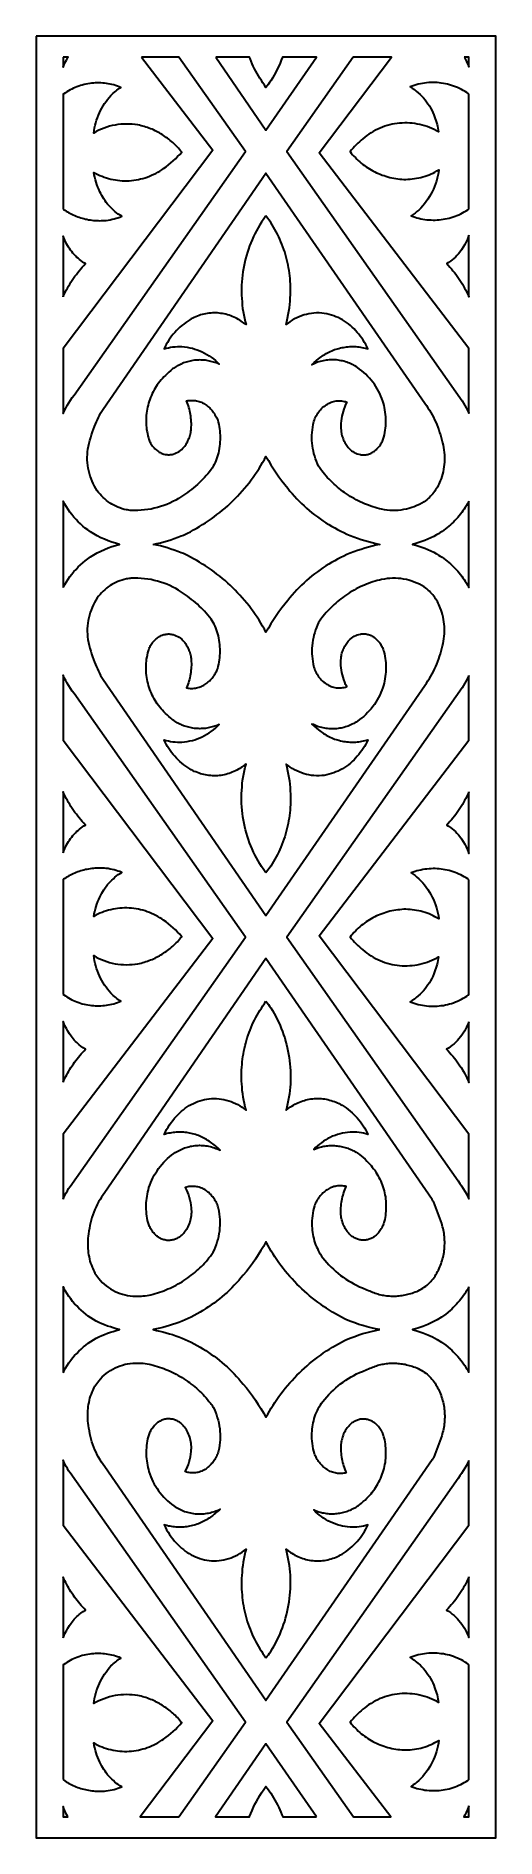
# Model space of a CAD drawing. Header units: centimetres. Extents: x 17.5 to 22.1, y -9 to 9.
import ezdxf

# ---------------------------------------------------------------- set-up
doc = ezdxf.new("R2010")
doc.units = ezdxf.units.CM
doc.header["$MEASUREMENT"] = 0
doc.layers.add('layer 1', color=7, linetype='Continuous')

msp = doc.modelspace()

# ---------------------------------------------------------------- linework, layer by layer
at = {"layer": 'layer 1', "color": 250, "lineweight": 30}
for points, knots in [([(17.49445, 9.00077), (17.49445, 9.00077), (22.08652, 9.00077), (22.08652, 9.00077), (22.08652, 9.00077), (22.08652, 9.00077), (22.08652, -9.00021), (22.08652, -9.00021), (22.08652, -9.00021), (22.08652, -9.00021), (17.49445, -9.00021), (17.49445, -9.00021), (17.49445, -9.00021), (17.49445, -9.00021), (17.49445, 9.00077), (17.49445, 9.00077)], [0, 0, 0, 0, 0.2, 0.2, 0.2, 0.2, 0.4, 0.4, 0.4, 0.4, 0.6, 0.6, 0.6, 0.6, 1, 1, 1, 1]), ([(17.76465, 8.79057), (17.76465, 8.79057), (17.81385, 8.79057), (17.81385, 8.79057), (17.81385, 8.79057), (17.81385, 8.79057), (17.81118, 8.78632), (17.81118, 8.78632), (17.81118, 8.78632), (17.81118, 8.78632), (17.79688, 8.75985), (17.79688, 8.75985), (17.79688, 8.75985), (17.79688, 8.75985), (17.78328, 8.73339), (17.78328, 8.73339), (17.78328, 8.73339), (17.78328, 8.73339), (17.77111, 8.70548), (17.77111, 8.70548), (17.77111, 8.70548), (17.77111, 8.70548), (17.76465, 8.68912), (17.76465, 8.68912), (17.76465, 8.68912), (17.76465, 8.68912), (17.76465, 8.79057), (17.76465, 8.79057)], [0, 0, 0, 0, 0.125, 0.125, 0.125, 0.125, 0.25, 0.25, 0.25, 0.25, 0.375, 0.375, 0.375, 0.375, 0.5, 0.5, 0.5, 0.5, 0.625, 0.625, 0.625, 0.625, 0.75, 0.75, 0.75, 0.75, 1, 1, 1, 1]), ([(18.54731, 8.79057), (18.54731, 8.79057), (18.92125, 8.79057), (18.92125, 8.79057), (18.92125, 8.79057), (18.92125, 8.79057), (19.58447, 7.8471), (19.58447, 7.8471), (19.58447, 7.8471), (19.58447, 7.8471), (17.8734, 5.41356), (17.8734, 5.41356), (17.8734, 5.41356), (17.8734, 5.41356), (17.85481, 5.38853), (17.85481, 5.38853), (17.85481, 5.38853), (17.85481, 5.38853), (17.83836, 5.36276), (17.83836, 5.36276), (17.83836, 5.36276), (17.83836, 5.36276), (17.82119, 5.33701), (17.82119, 5.33701), (17.82119, 5.33701), (17.82119, 5.33701), (17.80545, 5.30983), (17.80545, 5.30983), (17.80545, 5.30983), (17.80545, 5.30983), (17.79043, 5.28265), (17.79043, 5.28265), (17.79043, 5.28265), (17.79043, 5.28265), (17.77612, 5.25475), (17.77612, 5.25475), (17.77612, 5.25475), (17.77612, 5.25475), (17.76465, 5.23054), (17.76465, 5.23054), (17.76465, 5.23054), (17.76465, 5.23054), (17.76465, 5.87903), (17.76465, 5.87903), (17.76465, 5.87903), (17.76465, 5.87903), (19.25828, 7.85926), (19.25828, 7.85926), (19.25828, 7.85926), (19.25828, 7.85926), (18.54731, 8.79057), (18.54731, 8.79057)], [0, 0, 0, 0, 0.07142857, 0.07142857, 0.07142857, 0.07142857, 0.14285714, 0.14285714, 0.14285714, 0.14285714, 0.21428571, 0.21428571, 0.21428571, 0.21428571, 0.28571429, 0.28571429, 0.28571429, 0.28571429, 0.35714286, 0.35714286, 0.35714286, 0.35714286, 0.42857143, 0.42857143, 0.42857143, 0.42857143, 0.5, 0.5, 0.5, 0.5, 0.57142857, 0.57142857, 0.57142857, 0.57142857, 0.64285714, 0.64285714, 0.64285714, 0.64285714, 0.71428571, 0.71428571, 0.71428571, 0.71428571, 0.78571429, 0.78571429, 0.78571429, 0.78571429, 0.85714286, 0.85714286, 0.85714286, 0.85714286, 1, 1, 1, 1]), ([(19.2879, 8.79057), (19.2879, 8.79057), (19.62541, 8.79057), (19.62541, 8.79057), (19.62541, 8.79057), (19.62541, 8.79057), (19.63168, 8.77487), (19.63168, 8.77487), (19.63168, 8.77487), (19.63168, 8.77487), (19.64099, 8.74912), (19.64099, 8.74912), (19.64099, 8.74912), (19.64099, 8.74912), (19.65243, 8.72409), (19.65243, 8.72409), (19.65243, 8.72409), (19.65243, 8.72409), (19.66387, 8.69904), (19.66387, 8.69904), (19.66387, 8.69904), (19.66387, 8.69904), (19.67603, 8.67473), (19.67603, 8.67473), (19.67603, 8.67473), (19.67603, 8.67473), (19.68819, 8.65041), (19.68819, 8.65041), (19.68819, 8.65041), (19.68819, 8.65041), (19.70107, 8.62609), (19.70107, 8.62609), (19.70107, 8.62609), (19.70107, 8.62609), (19.71537, 8.60249), (19.71537, 8.60249), (19.71537, 8.60249), (19.71537, 8.60249), (19.72967, 8.57887), (19.72967, 8.57887), (19.72967, 8.57887), (19.72967, 8.57887), (19.74399, 8.55598), (19.74399, 8.55598), (19.74399, 8.55598), (19.74399, 8.55598), (19.75901, 8.53309), (19.75901, 8.53309), (19.75901, 8.53309), (19.75901, 8.53309), (19.77475, 8.51092), (19.77475, 8.51092), (19.77475, 8.51092), (19.77475, 8.51092), (19.79048, 8.48803), (19.79048, 8.48803), (19.79048, 8.48803), (19.79048, 8.48803), (19.80336, 8.50449), (19.80336, 8.50449), (19.80336, 8.50449), (19.80336, 8.50449), (19.81552, 8.51951), (19.81552, 8.51951), (19.81552, 8.51951), (19.81552, 8.51951), (19.82625, 8.53595), (19.82625, 8.53595), (19.82625, 8.53595), (19.82625, 8.53595), (19.83769, 8.55312), (19.83769, 8.55312), (19.83769, 8.55312), (19.83769, 8.55312), (19.85558, 8.58101), (19.85558, 8.58101), (19.85558, 8.58101), (19.85558, 8.58101), (19.87132, 8.60964), (19.87132, 8.60964), (19.87132, 8.60964), (19.87132, 8.60964), (19.88777, 8.63896), (19.88777, 8.63896), (19.88777, 8.63896), (19.88777, 8.63896), (19.90279, 8.669), (19.90279, 8.669), (19.90279, 8.669), (19.90279, 8.669), (19.9171, 8.69833), (19.9171, 8.69833), (19.9171, 8.69833), (19.9171, 8.69833), (19.93068, 8.7291), (19.93068, 8.7291), (19.93068, 8.7291), (19.93068, 8.7291), (19.94356, 8.75985), (19.94356, 8.75985), (19.94356, 8.75985), (19.94356, 8.75985), (19.95499, 8.79057), (19.95499, 8.79057), (19.95499, 8.79057), (19.95499, 8.79057), (20.29346, 8.79057), (20.29346, 8.79057), (20.29346, 8.79057), (20.29346, 8.79057), (19.79048, 8.06169), (19.79048, 8.06169), (19.79048, 8.06169), (19.79048, 8.06169), (19.2879, 8.79057), (19.2879, 8.79057)], [0, 0, 0, 0, 0.03333333, 0.03333333, 0.03333333, 0.03333333, 0.06666667, 0.06666667, 0.06666667, 0.06666667, 0.1, 0.1, 0.1, 0.1, 0.13333333, 0.13333333, 0.13333333, 0.13333333, 0.16666667, 0.16666667, 0.16666667, 0.16666667, 0.2, 0.2, 0.2, 0.2, 0.23333333, 0.23333333, 0.23333333, 0.23333333, 0.26666667, 0.26666667, 0.26666667, 0.26666667, 0.3, 0.3, 0.3, 0.3, 0.33333333, 0.33333333, 0.33333333, 0.33333333, 0.36666667, 0.36666667, 0.36666667, 0.36666667, 0.4, 0.4, 0.4, 0.4, 0.43333333, 0.43333333, 0.43333333, 0.43333333, 0.46666667, 0.46666667, 0.46666667, 0.46666667, 0.5, 0.5, 0.5, 0.5, 0.53333333, 0.53333333, 0.53333333, 0.53333333, 0.56666667, 0.56666667, 0.56666667, 0.56666667, 0.6, 0.6, 0.6, 0.6, 0.63333333, 0.63333333, 0.63333333, 0.63333333, 0.66666667, 0.66666667, 0.66666667, 0.66666667, 0.7, 0.7, 0.7, 0.7, 0.73333333, 0.73333333, 0.73333333, 0.73333333, 0.76666667, 0.76666667, 0.76666667, 0.76666667, 0.8, 0.8, 0.8, 0.8, 0.83333333, 0.83333333, 0.83333333, 0.83333333, 0.86666667, 0.86666667, 0.86666667, 0.86666667, 0.9, 0.9, 0.9, 0.9, 0.93333333, 0.93333333, 0.93333333, 0.93333333, 1, 1, 1, 1]), ([(20.6613, 8.79057), (20.6613, 8.79057), (21.04436, 8.79057), (21.04436, 8.79057), (21.04436, 8.79057), (21.04436, 8.79057), (20.32269, 7.83422), (20.32269, 7.83422), (20.32269, 7.83422), (20.32269, 7.83422), (21.81632, 5.87856), (21.81632, 5.87856), (21.81632, 5.87856), (21.81632, 5.87856), (21.81632, 5.23211), (21.81632, 5.23211), (21.81632, 5.23211), (21.81632, 5.23211), (21.81415, 5.23686), (21.81415, 5.23686), (21.81415, 5.23686), (21.81415, 5.23686), (21.80198, 5.26119), (21.80198, 5.26119), (21.80198, 5.26119), (21.80198, 5.26119), (21.7891, 5.28552), (21.7891, 5.28552), (21.7891, 5.28552), (21.7891, 5.28552), (21.77623, 5.30912), (21.77623, 5.30912), (21.77623, 5.30912), (21.77623, 5.30912), (21.76264, 5.33344), (21.76264, 5.33344), (21.76264, 5.33344), (21.76264, 5.33344), (21.74762, 5.35633), (21.74762, 5.35633), (21.74762, 5.35633), (21.74762, 5.35633), (19.99793, 7.8471), (19.99793, 7.8471), (19.99793, 7.8471), (19.99793, 7.8471), (20.6613, 8.79057), (20.6613, 8.79057)], [0, 0, 0, 0, 0.07692308, 0.07692308, 0.07692308, 0.07692308, 0.15384615, 0.15384615, 0.15384615, 0.15384615, 0.23076923, 0.23076923, 0.23076923, 0.23076923, 0.30769231, 0.30769231, 0.30769231, 0.30769231, 0.38461538, 0.38461538, 0.38461538, 0.38461538, 0.46153846, 0.46153846, 0.46153846, 0.46153846, 0.53846154, 0.53846154, 0.53846154, 0.53846154, 0.61538462, 0.61538462, 0.61538462, 0.61538462, 0.69230769, 0.69230769, 0.69230769, 0.69230769, 0.76923077, 0.76923077, 0.76923077, 0.76923077, 0.84615385, 0.84615385, 0.84615385, 0.84615385, 1, 1, 1, 1]), ([(21.76992, 8.79057), (21.76992, 8.79057), (21.81632, 8.79057), (21.81632, 8.79057), (21.81632, 8.79057), (21.81632, 8.79057), (21.81632, 8.69404), (21.81632, 8.69404), (21.81632, 8.69404), (21.81632, 8.69404), (21.81344, 8.70191), (21.81344, 8.70191), (21.81344, 8.70191), (21.81344, 8.70191), (21.80412, 8.72409), (21.80412, 8.72409), (21.80412, 8.72409), (21.80412, 8.72409), (21.79411, 8.74483), (21.79411, 8.74483), (21.79411, 8.74483), (21.79411, 8.74483), (21.78409, 8.76629), (21.78409, 8.76629), (21.78409, 8.76629), (21.78409, 8.76629), (21.77265, 8.78632), (21.77265, 8.78632), (21.77265, 8.78632), (21.77265, 8.78632), (21.76992, 8.79057), (21.76992, 8.79057)], [0, 0, 0, 0, 0.11111111, 0.11111111, 0.11111111, 0.11111111, 0.22222222, 0.22222222, 0.22222222, 0.22222222, 0.33333333, 0.33333333, 0.33333333, 0.33333333, 0.44444444, 0.44444444, 0.44444444, 0.44444444, 0.55555556, 0.55555556, 0.55555556, 0.55555556, 0.66666667, 0.66666667, 0.66666667, 0.66666667, 0.77777778, 0.77777778, 0.77777778, 0.77777778, 1, 1, 1, 1]), ([(17.76465, 7.27241), (17.76465, 7.27241), (17.76465, 8.41893), (17.76465, 8.41893), (17.76465, 8.41893), (17.76465, 8.41893), (17.77111, 8.42365), (17.77111, 8.42365), (17.77111, 8.42365), (17.77111, 8.42365), (17.78686, 8.43366), (17.78686, 8.43366), (17.78686, 8.43366), (17.78686, 8.43366), (17.80331, 8.44439), (17.80331, 8.44439), (17.80331, 8.44439), (17.80331, 8.44439), (17.81833, 8.45369), (17.81833, 8.45369), (17.81833, 8.45369), (17.81833, 8.45369), (17.83549, 8.46299), (17.83549, 8.46299), (17.83549, 8.46299), (17.83549, 8.46299), (17.85195, 8.47157), (17.85195, 8.47157), (17.85195, 8.47157), (17.85195, 8.47157), (17.8684, 8.47944), (17.8684, 8.47944), (17.8684, 8.47944), (17.8684, 8.47944), (17.88628, 8.48661), (17.88628, 8.48661), (17.88628, 8.48661), (17.88628, 8.48661), (17.90274, 8.49376), (17.90274, 8.49376), (17.90274, 8.49376), (17.90274, 8.49376), (17.92062, 8.50019), (17.92062, 8.50019), (17.92062, 8.50019), (17.92062, 8.50019), (17.9385, 8.50591), (17.9385, 8.50591), (17.9385, 8.50591), (17.9385, 8.50591), (17.95639, 8.51164), (17.95639, 8.51164), (17.95639, 8.51164), (17.95639, 8.51164), (17.97498, 8.51593), (17.97498, 8.51593), (17.97498, 8.51593), (17.97498, 8.51593), (17.99287, 8.51951), (17.99287, 8.51951), (17.99287, 8.51951), (17.99287, 8.51951), (18.01147, 8.52308), (18.01147, 8.52308), (18.01147, 8.52308), (18.01147, 8.52308), (18.03007, 8.52594), (18.03007, 8.52594), (18.03007, 8.52594), (18.03007, 8.52594), (18.04795, 8.5288), (18.04795, 8.5288), (18.04795, 8.5288), (18.04795, 8.5288), (18.06726, 8.53023), (18.06726, 8.53023), (18.06726, 8.53023), (18.06726, 8.53023), (18.08514, 8.53167), (18.08514, 8.53167), (18.08514, 8.53167), (18.08514, 8.53167), (18.10445, 8.53238), (18.10445, 8.53238), (18.10445, 8.53238), (18.10445, 8.53238), (18.12234, 8.53238), (18.12234, 8.53238), (18.12234, 8.53238), (18.12234, 8.53238), (18.14166, 8.53167), (18.14166, 8.53167), (18.14166, 8.53167), (18.14166, 8.53167), (18.16026, 8.53095), (18.16026, 8.53095), (18.16026, 8.53095), (18.16026, 8.53095), (18.17885, 8.5288), (18.17885, 8.5288), (18.17885, 8.5288), (18.17885, 8.5288), (18.19745, 8.52666), (18.19745, 8.52666), (18.19745, 8.52666), (18.19745, 8.52666), (18.21533, 8.5238), (18.21533, 8.5238), (18.21533, 8.5238), (18.21533, 8.5238), (18.23464, 8.52022), (18.23464, 8.52022), (18.23464, 8.52022), (18.23464, 8.52022), (18.25254, 8.51665), (18.25254, 8.51665), (18.25254, 8.51665), (18.25254, 8.51665), (18.27042, 8.51236), (18.27042, 8.51236), (18.27042, 8.51236), (18.27042, 8.51236), (18.28901, 8.50663), (18.28901, 8.50663), (18.28901, 8.50663), (18.28901, 8.50663), (18.30618, 8.50091), (18.30618, 8.50091), (18.30618, 8.50091), (18.30618, 8.50091), (18.32406, 8.49447), (18.32406, 8.49447), (18.32406, 8.49447), (18.32406, 8.49447), (18.34194, 8.48732), (18.34194, 8.48732), (18.34194, 8.48732), (18.34194, 8.48732), (18.32835, 8.47872), (18.32835, 8.47872), (18.32835, 8.47872), (18.32835, 8.47872), (18.31476, 8.47014), (18.31476, 8.47014), (18.31476, 8.47014), (18.31476, 8.47014), (18.30189, 8.46084), (18.30189, 8.46084), (18.30189, 8.46084), (18.30189, 8.46084), (18.28973, 8.45083), (18.28973, 8.45083), (18.28973, 8.45083), (18.28973, 8.45083), (18.27685, 8.44081), (18.27685, 8.44081), (18.27685, 8.44081), (18.27685, 8.44081), (18.26469, 8.43008), (18.26469, 8.43008), (18.26469, 8.43008), (18.26469, 8.43008), (18.25396, 8.41936), (18.25396, 8.41936), (18.25396, 8.41936), (18.25396, 8.41936), (18.24252, 8.40791), (18.24252, 8.40791), (18.24252, 8.40791), (18.24252, 8.40791), (18.22463, 8.38789), (18.22463, 8.38789), (18.22463, 8.38789), (18.22463, 8.38789), (18.20889, 8.36785), (18.20889, 8.36785), (18.20889, 8.36785), (18.20889, 8.36785), (18.19316, 8.34639), (18.19316, 8.34639), (18.19316, 8.34639), (18.19316, 8.34639), (18.17742, 8.32565), (18.17742, 8.32565), (18.17742, 8.32565), (18.17742, 8.32565), (18.16383, 8.30276), (18.16383, 8.30276), (18.16383, 8.30276), (18.16383, 8.30276), (18.15096, 8.28059), (18.15096, 8.28059), (18.15096, 8.28059), (18.15096, 8.28059), (18.13809, 8.25698), (18.13809, 8.25698), (18.13809, 8.25698), (18.13809, 8.25698), (18.12664, 8.23337), (18.12664, 8.23337), (18.12664, 8.23337), (18.12664, 8.23337), (18.11661, 8.20905), (18.11661, 8.20905), (18.11661, 8.20905), (18.11661, 8.20905), (18.10732, 8.18473), (18.10732, 8.18473), (18.10732, 8.18473), (18.10732, 8.18473), (18.09802, 8.16041), (18.09802, 8.16041), (18.09802, 8.16041), (18.09802, 8.16041), (18.09087, 8.13465), (18.09087, 8.13465), (18.09087, 8.13465), (18.09087, 8.13465), (18.08371, 8.10962), (18.08371, 8.10962), (18.08371, 8.10962), (18.08371, 8.10962), (18.07799, 8.08316), (18.07799, 8.08316), (18.07799, 8.08316), (18.07799, 8.08316), (18.0737, 8.05812), (18.0737, 8.05812), (18.0737, 8.05812), (18.0737, 8.05812), (18.07012, 8.03165), (18.07012, 8.03165), (18.07012, 8.03165), (18.07012, 8.03165), (18.09516, 8.04596), (18.09516, 8.04596), (18.09516, 8.04596), (18.09516, 8.04596), (18.12091, 8.05883), (18.12091, 8.05883), (18.12091, 8.05883), (18.12091, 8.05883), (18.14667, 8.071), (18.14667, 8.071), (18.14667, 8.071), (18.14667, 8.071), (18.17313, 8.08101), (18.17313, 8.08101), (18.17313, 8.08101), (18.17313, 8.08101), (18.20031, 8.09031), (18.20031, 8.09031), (18.20031, 8.09031), (18.20031, 8.09031), (18.22749, 8.09889), (18.22749, 8.09889), (18.22749, 8.09889), (18.22749, 8.09889), (18.2554, 8.10604), (18.2554, 8.10604), (18.2554, 8.10604), (18.2554, 8.10604), (18.28329, 8.11176), (18.28329, 8.11176), (18.28329, 8.11176), (18.28329, 8.11176), (18.3119, 8.11606), (18.3119, 8.11606), (18.3119, 8.11606), (18.3119, 8.11606), (18.34051, 8.11891), (18.34051, 8.11891), (18.34051, 8.11891), (18.34051, 8.11891), (18.36913, 8.12106), (18.36913, 8.12106), (18.36913, 8.12106), (18.36913, 8.12106), (18.39703, 8.12177), (18.39703, 8.12177), (18.39703, 8.12177), (18.39703, 8.12177), (18.42636, 8.12106), (18.42636, 8.12106), (18.42636, 8.12106), (18.42636, 8.12106), (18.45496, 8.11963), (18.45496, 8.11963), (18.45496, 8.11963), (18.45496, 8.11963), (18.48287, 8.11606), (18.48287, 8.11606), (18.48287, 8.11606), (18.48287, 8.11606), (18.51148, 8.11248), (18.51148, 8.11248), (18.51148, 8.11248), (18.51148, 8.11248), (18.52722, 8.1089), (18.52722, 8.1089), (18.52722, 8.1089), (18.52722, 8.1089), (18.54367, 8.10533), (18.54367, 8.10533), (18.54367, 8.10533), (18.54367, 8.10533), (18.55941, 8.10104), (18.55941, 8.10104), (18.55941, 8.10104), (18.55941, 8.10104), (18.57514, 8.09674), (18.57514, 8.09674), (18.57514, 8.09674), (18.57514, 8.09674), (18.59089, 8.09173), (18.59089, 8.09173), (18.59089, 8.09173), (18.59089, 8.09173), (18.60662, 8.08602), (18.60662, 8.08602), (18.60662, 8.08602), (18.60662, 8.08602), (18.62164, 8.08029), (18.62164, 8.08029), (18.62164, 8.08029), (18.62164, 8.08029), (18.63738, 8.07457), (18.63738, 8.07457), (18.63738, 8.07457), (18.63738, 8.07457), (18.6524, 8.06885), (18.6524, 8.06885), (18.6524, 8.06885), (18.6524, 8.06885), (18.6667, 8.06241), (18.6667, 8.06241), (18.6667, 8.06241), (18.6667, 8.06241), (18.68244, 8.05526), (18.68244, 8.05526), (18.68244, 8.05526), (18.68244, 8.05526), (18.69674, 8.04811), (18.69674, 8.04811), (18.69674, 8.04811), (18.69674, 8.04811), (18.71106, 8.04024), (18.71106, 8.04024), (18.71106, 8.04024), (18.71106, 8.04024), (18.72608, 8.03237), (18.72608, 8.03237), (18.72608, 8.03237), (18.72608, 8.03237), (18.74039, 8.02449), (18.74039, 8.02449), (18.74039, 8.02449), (18.74039, 8.02449), (18.75398, 8.01591), (18.75398, 8.01591), (18.75398, 8.01591), (18.75398, 8.01591), (18.76757, 8.00732), (18.76757, 8.00732), (18.76757, 8.00732), (18.76757, 8.00732), (18.78187, 7.99803), (18.78187, 7.99803), (18.78187, 7.99803), (18.78187, 7.99803), (18.79475, 7.98873), (18.79475, 7.98873), (18.79475, 7.98873), (18.79475, 7.98873), (18.80834, 7.97943), (18.80834, 7.97943), (18.80834, 7.97943), (18.80834, 7.97943), (18.82122, 7.96942), (18.82122, 7.96942), (18.82122, 7.96942), (18.82122, 7.96942), (18.8341, 7.95869), (18.8341, 7.95869), (18.8341, 7.95869), (18.8341, 7.95869), (18.84625, 7.94796), (18.84625, 7.94796), (18.84625, 7.94796), (18.84625, 7.94796), (18.85913, 7.93723), (18.85913, 7.93723), (18.85913, 7.93723), (18.85913, 7.93723), (18.87129, 7.9265), (18.87129, 7.9265), (18.87129, 7.9265), (18.87129, 7.9265), (18.88273, 7.91506), (18.88273, 7.91506), (18.88273, 7.91506), (18.88273, 7.91506), (18.89418, 7.9036), (18.89418, 7.9036), (18.89418, 7.9036), (18.89418, 7.9036), (18.90562, 7.89216), (18.90562, 7.89216), (18.90562, 7.89216), (18.90562, 7.89216), (18.91706, 7.88), (18.91706, 7.88), (18.91706, 7.88), (18.91706, 7.88), (18.92708, 7.86712), (18.92708, 7.86712), (18.92708, 7.86712), (18.92708, 7.86712), (18.93782, 7.85425), (18.93782, 7.85425), (18.93782, 7.85425), (18.93782, 7.85425), (18.94855, 7.84209), (18.94855, 7.84209), (18.94855, 7.84209), (18.94855, 7.84209), (18.92851, 7.81849), (18.92851, 7.81849), (18.92851, 7.81849), (18.92851, 7.81849), (18.90777, 7.79631), (18.90777, 7.79631), (18.90777, 7.79631), (18.90777, 7.79631), (18.88631, 7.77413), (18.88631, 7.77413), (18.88631, 7.77413), (18.88631, 7.77413), (18.86414, 7.7541), (18.86414, 7.7541), (18.86414, 7.7541), (18.86414, 7.7541), (18.84054, 7.73336), (18.84054, 7.73336), (18.84054, 7.73336), (18.84054, 7.73336), (18.81765, 7.71333), (18.81765, 7.71333), (18.81765, 7.71333), (18.81765, 7.71333), (18.7926, 7.69545), (18.7926, 7.69545), (18.7926, 7.69545), (18.7926, 7.69545), (18.76757, 7.67755), (18.76757, 7.67755), (18.76757, 7.67755), (18.76757, 7.67755), (18.74897, 7.6654), (18.74897, 7.6654), (18.74897, 7.6654), (18.74897, 7.6654), (18.72966, 7.65252), (18.72966, 7.65252), (18.72966, 7.65252), (18.72966, 7.65252), (18.70963, 7.64036), (18.70963, 7.64036), (18.70963, 7.64036), (18.70963, 7.64036), (18.68959, 7.62892), (18.68959, 7.62892), (18.68959, 7.62892), (18.68959, 7.62892), (18.66885, 7.61962), (18.66885, 7.61962), (18.66885, 7.61962), (18.66885, 7.61962), (18.6481, 7.60961), (18.6481, 7.60961), (18.6481, 7.60961), (18.6481, 7.60961), (18.62665, 7.60031), (18.62665, 7.60031), (18.62665, 7.60031), (18.62665, 7.60031), (18.60519, 7.59244), (18.60519, 7.59244), (18.60519, 7.59244), (18.60519, 7.59244), (18.583, 7.58457), (18.583, 7.58457), (18.583, 7.58457), (18.583, 7.58457), (18.56083, 7.57886), (18.56083, 7.57886), (18.56083, 7.57886), (18.56083, 7.57886), (18.53866, 7.57313), (18.53866, 7.57313), (18.53866, 7.57313), (18.53866, 7.57313), (18.51649, 7.56812), (18.51649, 7.56812), (18.51649, 7.56812), (18.51649, 7.56812), (18.49288, 7.56384), (18.49288, 7.56384), (18.49288, 7.56384), (18.49288, 7.56384), (18.47071, 7.56024), (18.47071, 7.56024), (18.47071, 7.56024), (18.47071, 7.56024), (18.4471, 7.5581), (18.4471, 7.5581), (18.4471, 7.5581), (18.4471, 7.5581), (18.42492, 7.55595), (18.42492, 7.55595), (18.42492, 7.55595), (18.42492, 7.55595), (18.40132, 7.55524), (18.40132, 7.55524), (18.40132, 7.55524), (18.40132, 7.55524), (18.37843, 7.55524), (18.37843, 7.55524), (18.37843, 7.55524), (18.37843, 7.55524), (18.35483, 7.55595), (18.35483, 7.55595), (18.35483, 7.55595), (18.35483, 7.55595), (18.33264, 7.55738), (18.33264, 7.55738), (18.33264, 7.55738), (18.33264, 7.55738), (18.30904, 7.56024), (18.30904, 7.56024), (18.30904, 7.56024), (18.30904, 7.56024), (18.28687, 7.5631), (18.28687, 7.5631), (18.28687, 7.5631), (18.28687, 7.5631), (18.26327, 7.56741), (18.26327, 7.56741), (18.26327, 7.56741), (18.26327, 7.56741), (18.2411, 7.57241), (18.2411, 7.57241), (18.2411, 7.57241), (18.2411, 7.57241), (18.21819, 7.57814), (18.21819, 7.57814), (18.21819, 7.57814), (18.21819, 7.57814), (18.19673, 7.58386), (18.19673, 7.58386), (18.19673, 7.58386), (18.19673, 7.58386), (18.17456, 7.59173), (18.17456, 7.59173), (18.17456, 7.59173), (18.17456, 7.59173), (18.15311, 7.59959), (18.15311, 7.59959), (18.15311, 7.59959), (18.15311, 7.59959), (18.13165, 7.60818), (18.13165, 7.60818), (18.13165, 7.60818), (18.13165, 7.60818), (18.1109, 7.61819), (18.1109, 7.61819), (18.1109, 7.61819), (18.1109, 7.61819), (18.09015, 7.6282), (18.09015, 7.6282), (18.09015, 7.6282), (18.09015, 7.6282), (18.07012, 7.63894), (18.07012, 7.63894), (18.07012, 7.63894), (18.07012, 7.63894), (18.07513, 7.61461), (18.07513, 7.61461), (18.07513, 7.61461), (18.07513, 7.61461), (18.08014, 7.58958), (18.08014, 7.58958), (18.08014, 7.58958), (18.08014, 7.58958), (18.08657, 7.56526), (18.08657, 7.56526), (18.08657, 7.56526), (18.08657, 7.56526), (18.09444, 7.54022), (18.09444, 7.54022), (18.09444, 7.54022), (18.09444, 7.54022), (18.10231, 7.51662), (18.10231, 7.51662), (18.10231, 7.51662), (18.10231, 7.51662), (18.11161, 7.49229), (18.11161, 7.49229), (18.11161, 7.49229), (18.11161, 7.49229), (18.12091, 7.46941), (18.12091, 7.46941), (18.12091, 7.46941), (18.12091, 7.46941), (18.13093, 7.44579), (18.13093, 7.44579), (18.13093, 7.44579), (18.13093, 7.44579), (18.14023, 7.42719), (18.14023, 7.42719), (18.14023, 7.42719), (18.14023, 7.42719), (18.15025, 7.4086), (18.15025, 7.4086), (18.15025, 7.4086), (18.15025, 7.4086), (18.16097, 7.39072), (18.16097, 7.39072), (18.16097, 7.39072), (18.16097, 7.39072), (18.1717, 7.37284), (18.1717, 7.37284), (18.1717, 7.37284), (18.1717, 7.37284), (18.18315, 7.35567), (18.18315, 7.35567), (18.18315, 7.35567), (18.18315, 7.35567), (18.19602, 7.33922), (18.19602, 7.33922), (18.19602, 7.33922), (18.19602, 7.33922), (18.20889, 7.32204), (18.20889, 7.32204), (18.20889, 7.32204), (18.20889, 7.32204), (18.22248, 7.30702), (18.22248, 7.30702), (18.22248, 7.30702), (18.22248, 7.30702), (18.23679, 7.29128), (18.23679, 7.29128), (18.23679, 7.29128), (18.23679, 7.29128), (18.25182, 7.27626), (18.25182, 7.27626), (18.25182, 7.27626), (18.25182, 7.27626), (18.26684, 7.26268), (18.26684, 7.26268), (18.26684, 7.26268), (18.26684, 7.26268), (18.28258, 7.24837), (18.28258, 7.24837), (18.28258, 7.24837), (18.28258, 7.24837), (18.29903, 7.23549), (18.29903, 7.23549), (18.29903, 7.23549), (18.29903, 7.23549), (18.31548, 7.22262), (18.31548, 7.22262), (18.31548, 7.22262), (18.31548, 7.22262), (18.33336, 7.21116), (18.33336, 7.21116), (18.33336, 7.21116), (18.33336, 7.21116), (18.35053, 7.19972), (18.35053, 7.19972), (18.35053, 7.19972), (18.35053, 7.19972), (18.33193, 7.19257), (18.33193, 7.19257), (18.33193, 7.19257), (18.33193, 7.19257), (18.31262, 7.18613), (18.31262, 7.18613), (18.31262, 7.18613), (18.31262, 7.18613), (18.29402, 7.1797), (18.29402, 7.1797), (18.29402, 7.1797), (18.29402, 7.1797), (18.27399, 7.17469), (18.27399, 7.17469), (18.27399, 7.17469), (18.27399, 7.17469), (18.25468, 7.1704), (18.25468, 7.1704), (18.25468, 7.1704), (18.25468, 7.1704), (18.23464, 7.1661), (18.23464, 7.1661), (18.23464, 7.1661), (18.23464, 7.1661), (18.2139, 7.16253), (18.2139, 7.16253), (18.2139, 7.16253), (18.2139, 7.16253), (18.19459, 7.15967), (18.19459, 7.15967), (18.19459, 7.15967), (18.19459, 7.15967), (18.17814, 7.15823), (18.17814, 7.15823), (18.17814, 7.15823), (18.17814, 7.15823), (18.1624, 7.15752), (18.1624, 7.15752), (18.1624, 7.15752), (18.1624, 7.15752), (18.14667, 7.15681), (18.14667, 7.15681), (18.14667, 7.15681), (18.14667, 7.15681), (18.13022, 7.15609), (18.13022, 7.15609), (18.13022, 7.15609), (18.13022, 7.15609), (18.11447, 7.15681), (18.11447, 7.15681), (18.11447, 7.15681), (18.11447, 7.15681), (18.09802, 7.15681), (18.09802, 7.15681), (18.09802, 7.15681), (18.09802, 7.15681), (18.08228, 7.15823), (18.08228, 7.15823), (18.08228, 7.15823), (18.08228, 7.15823), (18.06655, 7.15967), (18.06655, 7.15967), (18.06655, 7.15967), (18.06655, 7.15967), (18.0501, 7.1611), (18.0501, 7.1611), (18.0501, 7.1611), (18.0501, 7.1611), (18.03436, 7.16396), (18.03436, 7.16396), (18.03436, 7.16396), (18.03436, 7.16396), (18.01934, 7.1661), (18.01934, 7.1661), (18.01934, 7.1661), (18.01934, 7.1661), (18.00288, 7.16968), (18.00288, 7.16968), (18.00288, 7.16968), (18.00288, 7.16968), (17.98714, 7.17254), (17.98714, 7.17254), (17.98714, 7.17254), (17.98714, 7.17254), (17.97212, 7.17683), (17.97212, 7.17683), (17.97212, 7.17683), (17.97212, 7.17683), (17.95639, 7.18041), (17.95639, 7.18041), (17.95639, 7.18041), (17.95639, 7.18041), (17.94137, 7.1847), (17.94137, 7.1847), (17.94137, 7.1847), (17.94137, 7.1847), (17.92635, 7.18971), (17.92635, 7.18971), (17.92635, 7.18971), (17.92635, 7.18971), (17.91061, 7.19543), (17.91061, 7.19543), (17.91061, 7.19543), (17.91061, 7.19543), (17.89631, 7.20115), (17.89631, 7.20115), (17.89631, 7.20115), (17.89631, 7.20115), (17.88127, 7.20759), (17.88127, 7.20759), (17.88127, 7.20759), (17.88127, 7.20759), (17.86625, 7.21402), (17.86625, 7.21402), (17.86625, 7.21402), (17.86625, 7.21402), (17.85266, 7.22119), (17.85266, 7.22119), (17.85266, 7.22119), (17.85266, 7.22119), (17.83764, 7.22763), (17.83764, 7.22763), (17.83764, 7.22763), (17.83764, 7.22763), (17.82334, 7.23549), (17.82334, 7.23549), (17.82334, 7.23549), (17.82334, 7.23549), (17.80974, 7.24336), (17.80974, 7.24336), (17.80974, 7.24336), (17.80974, 7.24336), (17.79616, 7.25195), (17.79616, 7.25195), (17.79616, 7.25195), (17.79616, 7.25195), (17.78257, 7.26053), (17.78257, 7.26053), (17.78257, 7.26053), (17.78257, 7.26053), (17.76897, 7.26911), (17.76897, 7.26911), (17.76897, 7.26911), (17.76897, 7.26911), (17.76465, 7.27241), (17.76465, 7.27241)], [0, 0, 0, 0, 0.00480769, 0.00480769, 0.00480769, 0.00480769, 0.00961538, 0.00961538, 0.00961538, 0.00961538, 0.01442308, 0.01442308, 0.01442308, 0.01442308, 0.01923077, 0.01923077, 0.01923077, 0.01923077, 0.02403846, 0.02403846, 0.02403846, 0.02403846, 0.02884615, 0.02884615, 0.02884615, 0.02884615, 0.03365385, 0.03365385, 0.03365385, 0.03365385, 0.03846154, 0.03846154, 0.03846154, 0.03846154, 0.04326923, 0.04326923, 0.04326923, 0.04326923, 0.04807692, 0.04807692, 0.04807692, 0.04807692, 0.05288462, 0.05288462, 0.05288462, 0.05288462, 0.05769231, 0.05769231, 0.05769231, 0.05769231, 0.0625, 0.0625, 0.0625, 0.0625, 0.06730769, 0.06730769, 0.06730769, 0.06730769, 0.07211538, 0.07211538, 0.07211538, 0.07211538, 0.07692308, 0.07692308, 0.07692308, 0.07692308, 0.08173077, 0.08173077, 0.08173077, 0.08173077, 0.08653846, 0.08653846, 0.08653846, 0.08653846, 0.09134615, 0.09134615, 0.09134615, 0.09134615, 0.09615385, 0.09615385, 0.09615385, 0.09615385, 0.10096154, 0.10096154, 0.10096154, 0.10096154, 0.10576923, 0.10576923, 0.10576923, 0.10576923, 0.11057692, 0.11057692, 0.11057692, 0.11057692, 0.11538462, 0.11538462, 0.11538462, 0.11538462, 0.12019231, 0.12019231, 0.12019231, 0.12019231, 0.125, 0.125, 0.125, 0.125, 0.12980769, 0.12980769, 0.12980769, 0.12980769, 0.13461538, 0.13461538, 0.13461538, 0.13461538, 0.13942308, 0.13942308, 0.13942308, 0.13942308, 0.14423077, 0.14423077, 0.14423077, 0.14423077, 0.14903846, 0.14903846, 0.14903846, 0.14903846, 0.15384615, 0.15384615, 0.15384615, 0.15384615, 0.15865385, 0.15865385, 0.15865385, 0.15865385, 0.16346154, 0.16346154, 0.16346154, 0.16346154, 0.16826923, 0.16826923, 0.16826923, 0.16826923, 0.17307692, 0.17307692, 0.17307692, 0.17307692, 0.17788462, 0.17788462, 0.17788462, 0.17788462, 0.18269231, 0.18269231, 0.18269231, 0.18269231, 0.1875, 0.1875, 0.1875, 0.1875, 0.19230769, 0.19230769, 0.19230769, 0.19230769, 0.19711538, 0.19711538, 0.19711538, 0.19711538, 0.20192308, 0.20192308, 0.20192308, 0.20192308, 0.20673077, 0.20673077, 0.20673077, 0.20673077, 0.21153846, 0.21153846, 0.21153846, 0.21153846, 0.21634615, 0.21634615, 0.21634615, 0.21634615, 0.22115385, 0.22115385, 0.22115385, 0.22115385, 0.22596154, 0.22596154, 0.22596154, 0.22596154, 0.23076923, 0.23076923, 0.23076923, 0.23076923, 0.23557692, 0.23557692, 0.23557692, 0.23557692, 0.24038462, 0.24038462, 0.24038462, 0.24038462, 0.24519231, 0.24519231, 0.24519231, 0.24519231, 0.25, 0.25, 0.25, 0.25, 0.25480769, 0.25480769, 0.25480769, 0.25480769, 0.25961538, 0.25961538, 0.25961538, 0.25961538, 0.26442308, 0.26442308, 0.26442308, 0.26442308, 0.26923077, 0.26923077, 0.26923077, 0.26923077, 0.27403846, 0.27403846, 0.27403846, 0.27403846, 0.27884615, 0.27884615, 0.27884615, 0.27884615, 0.28365385, 0.28365385, 0.28365385, 0.28365385, 0.28846154, 0.28846154, 0.28846154, 0.28846154, 0.29326923, 0.29326923, 0.29326923, 0.29326923, 0.29807692, 0.29807692, 0.29807692, 0.29807692, 0.30288462, 0.30288462, 0.30288462, 0.30288462, 0.30769231, 0.30769231, 0.30769231, 0.30769231, 0.3125, 0.3125, 0.3125, 0.3125, 0.31730769, 0.31730769, 0.31730769, 0.31730769, 0.32211538, 0.32211538, 0.32211538, 0.32211538, 0.32692308, 0.32692308, 0.32692308, 0.32692308, 0.33173077, 0.33173077, 0.33173077, 0.33173077, 0.33653846, 0.33653846, 0.33653846, 0.33653846, 0.34134615, 0.34134615, 0.34134615, 0.34134615, 0.34615385, 0.34615385, 0.34615385, 0.34615385, 0.35096154, 0.35096154, 0.35096154, 0.35096154, 0.35576923, 0.35576923, 0.35576923, 0.35576923, 0.36057692, 0.36057692, 0.36057692, 0.36057692, 0.36538462, 0.36538462, 0.36538462, 0.36538462, 0.37019231, 0.37019231, 0.37019231, 0.37019231, 0.375, 0.375, 0.375, 0.375, 0.37980769, 0.37980769, 0.37980769, 0.37980769, 0.38461538, 0.38461538, 0.38461538, 0.38461538, 0.38942308, 0.38942308, 0.38942308, 0.38942308, 0.39423077, 0.39423077, 0.39423077, 0.39423077, 0.39903846, 0.39903846, 0.39903846, 0.39903846, 0.40384615, 0.40384615, 0.40384615, 0.40384615, 0.40865385, 0.40865385, 0.40865385, 0.40865385, 0.41346154, 0.41346154, 0.41346154, 0.41346154, 0.41826923, 0.41826923, 0.41826923, 0.41826923, 0.42307692, 0.42307692, 0.42307692, 0.42307692, 0.42788462, 0.42788462, 0.42788462, 0.42788462, 0.43269231, 0.43269231, 0.43269231, 0.43269231, 0.4375, 0.4375, 0.4375, 0.4375, 0.44230769, 0.44230769, 0.44230769, 0.44230769, 0.44711538, 0.44711538, 0.44711538, 0.44711538, 0.45192308, 0.45192308, 0.45192308, 0.45192308, 0.45673077, 0.45673077, 0.45673077, 0.45673077, 0.46153846, 0.46153846, 0.46153846, 0.46153846, 0.46634615, 0.46634615, 0.46634615, 0.46634615, 0.47115385, 0.47115385, 0.47115385, 0.47115385, 0.47596154, 0.47596154, 0.47596154, 0.47596154, 0.48076923, 0.48076923, 0.48076923, 0.48076923, 0.48557692, 0.48557692, 0.48557692, 0.48557692, 0.49038462, 0.49038462, 0.49038462, 0.49038462, 0.49519231, 0.49519231, 0.49519231, 0.49519231, 0.5, 0.5, 0.5, 0.5, 0.50480769, 0.50480769, 0.50480769, 0.50480769, 0.50961538, 0.50961538, 0.50961538, 0.50961538, 0.51442308, 0.51442308, 0.51442308, 0.51442308, 0.51923077, 0.51923077, 0.51923077, 0.51923077, 0.52403846, 0.52403846, 0.52403846, 0.52403846, 0.52884615, 0.52884615, 0.52884615, 0.52884615, 0.53365385, 0.53365385, 0.53365385, 0.53365385, 0.53846154, 0.53846154, 0.53846154, 0.53846154, 0.54326923, 0.54326923, 0.54326923, 0.54326923, 0.54807692, 0.54807692, 0.54807692, 0.54807692, 0.55288462, 0.55288462, 0.55288462, 0.55288462, 0.55769231, 0.55769231, 0.55769231, 0.55769231, 0.5625, 0.5625, 0.5625, 0.5625, 0.56730769, 0.56730769, 0.56730769, 0.56730769, 0.57211538, 0.57211538, 0.57211538, 0.57211538, 0.57692308, 0.57692308, 0.57692308, 0.57692308, 0.58173077, 0.58173077, 0.58173077, 0.58173077, 0.58653846, 0.58653846, 0.58653846, 0.58653846, 0.59134615, 0.59134615, 0.59134615, 0.59134615, 0.59615385, 0.59615385, 0.59615385, 0.59615385, 0.60096154, 0.60096154, 0.60096154, 0.60096154, 0.60576923, 0.60576923, 0.60576923, 0.60576923, 0.61057692, 0.61057692, 0.61057692, 0.61057692, 0.61538462, 0.61538462, 0.61538462, 0.61538462, 0.62019231, 0.62019231, 0.62019231, 0.62019231, 0.625, 0.625, 0.625, 0.625, 0.62980769, 0.62980769, 0.62980769, 0.62980769, 0.63461538, 0.63461538, 0.63461538, 0.63461538, 0.63942308, 0.63942308, 0.63942308, 0.63942308, 0.64423077, 0.64423077, 0.64423077, 0.64423077, 0.64903846, 0.64903846, 0.64903846, 0.64903846, 0.65384615, 0.65384615, 0.65384615, 0.65384615, 0.65865385, 0.65865385, 0.65865385, 0.65865385, 0.66346154, 0.66346154, 0.66346154, 0.66346154, 0.66826923, 0.66826923, 0.66826923, 0.66826923, 0.67307692, 0.67307692, 0.67307692, 0.67307692, 0.67788462, 0.67788462, 0.67788462, 0.67788462, 0.68269231, 0.68269231, 0.68269231, 0.68269231, 0.6875, 0.6875, 0.6875, 0.6875, 0.69230769, 0.69230769, 0.69230769, 0.69230769, 0.69711538, 0.69711538, 0.69711538, 0.69711538, 0.70192308, 0.70192308, 0.70192308, 0.70192308, 0.70673077, 0.70673077, 0.70673077, 0.70673077, 0.71153846, 0.71153846, 0.71153846, 0.71153846, 0.71634615, 0.71634615, 0.71634615, 0.71634615, 0.72115385, 0.72115385, 0.72115385, 0.72115385, 0.72596154, 0.72596154, 0.72596154, 0.72596154, 0.73076923, 0.73076923, 0.73076923, 0.73076923, 0.73557692, 0.73557692, 0.73557692, 0.73557692, 0.74038462, 0.74038462, 0.74038462, 0.74038462, 0.74519231, 0.74519231, 0.74519231, 0.74519231, 0.75, 0.75, 0.75, 0.75, 0.75480769, 0.75480769, 0.75480769, 0.75480769, 0.75961538, 0.75961538, 0.75961538, 0.75961538, 0.76442308, 0.76442308, 0.76442308, 0.76442308, 0.76923077, 0.76923077, 0.76923077, 0.76923077, 0.77403846, 0.77403846, 0.77403846, 0.77403846, 0.77884615, 0.77884615, 0.77884615, 0.77884615, 0.78365385, 0.78365385, 0.78365385, 0.78365385, 0.78846154, 0.78846154, 0.78846154, 0.78846154, 0.79326923, 0.79326923, 0.79326923, 0.79326923, 0.79807692, 0.79807692, 0.79807692, 0.79807692, 0.80288462, 0.80288462, 0.80288462, 0.80288462, 0.80769231, 0.80769231, 0.80769231, 0.80769231, 0.8125, 0.8125, 0.8125, 0.8125, 0.81730769, 0.81730769, 0.81730769, 0.81730769, 0.82211538, 0.82211538, 0.82211538, 0.82211538, 0.82692308, 0.82692308, 0.82692308, 0.82692308, 0.83173077, 0.83173077, 0.83173077, 0.83173077, 0.83653846, 0.83653846, 0.83653846, 0.83653846, 0.84134615, 0.84134615, 0.84134615, 0.84134615, 0.84615385, 0.84615385, 0.84615385, 0.84615385, 0.85096154, 0.85096154, 0.85096154, 0.85096154, 0.85576923, 0.85576923, 0.85576923, 0.85576923, 0.86057692, 0.86057692, 0.86057692, 0.86057692, 0.86538462, 0.86538462, 0.86538462, 0.86538462, 0.87019231, 0.87019231, 0.87019231, 0.87019231, 0.875, 0.875, 0.875, 0.875, 0.87980769, 0.87980769, 0.87980769, 0.87980769, 0.88461538, 0.88461538, 0.88461538, 0.88461538, 0.88942308, 0.88942308, 0.88942308, 0.88942308, 0.89423077, 0.89423077, 0.89423077, 0.89423077, 0.89903846, 0.89903846, 0.89903846, 0.89903846, 0.90384615, 0.90384615, 0.90384615, 0.90384615, 0.90865385, 0.90865385, 0.90865385, 0.90865385, 0.91346154, 0.91346154, 0.91346154, 0.91346154, 0.91826923, 0.91826923, 0.91826923, 0.91826923, 0.92307692, 0.92307692, 0.92307692, 0.92307692, 0.92788462, 0.92788462, 0.92788462, 0.92788462, 0.93269231, 0.93269231, 0.93269231, 0.93269231, 0.9375, 0.9375, 0.9375, 0.9375, 0.94230769, 0.94230769, 0.94230769, 0.94230769, 0.94711538, 0.94711538, 0.94711538, 0.94711538, 0.95192308, 0.95192308, 0.95192308, 0.95192308, 0.95673077, 0.95673077, 0.95673077, 0.95673077, 0.96153846, 0.96153846, 0.96153846, 0.96153846, 0.96634615, 0.96634615, 0.96634615, 0.96634615, 0.97115385, 0.97115385, 0.97115385, 0.97115385, 0.97596154, 0.97596154, 0.97596154, 0.97596154, 0.98076923, 0.98076923, 0.98076923, 0.98076923, 0.98557692, 0.98557692, 0.98557692, 0.98557692, 0.99038462, 0.99038462, 0.99038462, 0.99038462, 1, 1, 1, 1]), ([(21.81632, 8.4222), (21.81632, 8.4222), (21.81632, 7.27318), (21.81632, 7.27318), (21.81632, 7.27318), (21.81632, 7.27318), (21.80484, 7.26554), (21.80484, 7.26554), (21.80484, 7.26554), (21.80484, 7.26554), (21.78767, 7.25409), (21.78767, 7.25409), (21.78767, 7.25409), (21.78767, 7.25409), (21.77051, 7.24408), (21.77051, 7.24408), (21.77051, 7.24408), (21.77051, 7.24408), (21.75263, 7.23406), (21.75263, 7.23406), (21.75263, 7.23406), (21.75263, 7.23406), (21.73474, 7.22405), (21.73474, 7.22405), (21.73474, 7.22405), (21.73474, 7.22405), (21.71614, 7.21617), (21.71614, 7.21617), (21.71614, 7.21617), (21.71614, 7.21617), (21.69755, 7.2083), (21.69755, 7.2083), (21.69755, 7.2083), (21.69755, 7.2083), (21.67823, 7.20044), (21.67823, 7.20044), (21.67823, 7.20044), (21.67823, 7.20044), (21.65891, 7.19328), (21.65891, 7.19328), (21.65891, 7.19328), (21.65891, 7.19328), (21.6396, 7.18756), (21.6396, 7.18756), (21.6396, 7.18756), (21.6396, 7.18756), (21.62029, 7.18184), (21.62029, 7.18184), (21.62029, 7.18184), (21.62029, 7.18184), (21.60027, 7.17683), (21.60027, 7.17683), (21.60027, 7.17683), (21.60027, 7.17683), (21.58024, 7.17325), (21.58024, 7.17325), (21.58024, 7.17325), (21.58024, 7.17325), (21.56091, 7.16968), (21.56091, 7.16968), (21.56091, 7.16968), (21.56091, 7.16968), (21.54017, 7.16682), (21.54017, 7.16682), (21.54017, 7.16682), (21.54017, 7.16682), (21.51943, 7.16468), (21.51943, 7.16468), (21.51943, 7.16468), (21.51943, 7.16468), (21.4994, 7.16324), (21.4994, 7.16324), (21.4994, 7.16324), (21.4994, 7.16324), (21.47866, 7.16253), (21.47866, 7.16253), (21.47866, 7.16253), (21.47866, 7.16253), (21.45862, 7.16253), (21.45862, 7.16253), (21.45862, 7.16253), (21.45862, 7.16253), (21.43859, 7.16324), (21.43859, 7.16324), (21.43859, 7.16324), (21.43859, 7.16324), (21.41857, 7.16396), (21.41857, 7.16396), (21.41857, 7.16396), (21.41857, 7.16396), (21.39782, 7.1661), (21.39782, 7.1661), (21.39782, 7.1661), (21.39782, 7.1661), (21.3778, 7.16896), (21.3778, 7.16896), (21.3778, 7.16896), (21.3778, 7.16896), (21.35777, 7.17254), (21.35777, 7.17254), (21.35777, 7.17254), (21.35777, 7.17254), (21.33773, 7.17612), (21.33773, 7.17612), (21.33773, 7.17612), (21.33773, 7.17612), (21.3177, 7.18041), (21.3177, 7.18041), (21.3177, 7.18041), (21.3177, 7.18041), (21.29767, 7.18542), (21.29767, 7.18542), (21.29767, 7.18542), (21.29767, 7.18542), (21.27837, 7.19185), (21.27837, 7.19185), (21.27837, 7.19185), (21.27837, 7.19185), (21.25906, 7.19829), (21.25906, 7.19829), (21.25906, 7.19829), (21.25906, 7.19829), (21.24046, 7.20545), (21.24046, 7.20545), (21.24046, 7.20545), (21.24046, 7.20545), (21.25977, 7.21904), (21.25977, 7.21904), (21.25977, 7.21904), (21.25977, 7.21904), (21.27979, 7.23192), (21.27979, 7.23192), (21.27979, 7.23192), (21.27979, 7.23192), (21.29767, 7.24694), (21.29767, 7.24694), (21.29767, 7.24694), (21.29767, 7.24694), (21.31556, 7.26268), (21.31556, 7.26268), (21.31556, 7.26268), (21.31556, 7.26268), (21.3363, 7.2827), (21.3363, 7.2827), (21.3363, 7.2827), (21.3363, 7.2827), (21.35491, 7.30416), (21.35491, 7.30416), (21.35491, 7.30416), (21.35491, 7.30416), (21.37351, 7.32562), (21.37351, 7.32562), (21.37351, 7.32562), (21.37351, 7.32562), (21.39067, 7.34851), (21.39067, 7.34851), (21.39067, 7.34851), (21.39067, 7.34851), (21.40712, 7.37212), (21.40712, 7.37212), (21.40712, 7.37212), (21.40712, 7.37212), (21.42286, 7.39644), (21.42286, 7.39644), (21.42286, 7.39644), (21.42286, 7.39644), (21.43645, 7.42076), (21.43645, 7.42076), (21.43645, 7.42076), (21.43645, 7.42076), (21.45004, 7.44579), (21.45004, 7.44579), (21.45004, 7.44579), (21.45004, 7.44579), (21.46292, 7.47227), (21.46292, 7.47227), (21.46292, 7.47227), (21.46292, 7.47227), (21.47365, 7.49802), (21.47365, 7.49802), (21.47365, 7.49802), (21.47365, 7.49802), (21.48367, 7.5252), (21.48367, 7.5252), (21.48367, 7.5252), (21.48367, 7.5252), (21.49225, 7.55237), (21.49225, 7.55237), (21.49225, 7.55237), (21.49225, 7.55237), (21.50012, 7.57957), (21.50012, 7.57957), (21.50012, 7.57957), (21.50012, 7.57957), (21.50655, 7.60746), (21.50655, 7.60746), (21.50655, 7.60746), (21.50655, 7.60746), (21.51228, 7.63536), (21.51228, 7.63536), (21.51228, 7.63536), (21.51228, 7.63536), (21.51657, 7.66397), (21.51657, 7.66397), (21.51657, 7.66397), (21.51657, 7.66397), (21.49726, 7.65324), (21.49726, 7.65324), (21.49726, 7.65324), (21.49726, 7.65324), (21.47794, 7.64251), (21.47794, 7.64251), (21.47794, 7.64251), (21.47794, 7.64251), (21.45862, 7.63249), (21.45862, 7.63249), (21.45862, 7.63249), (21.45862, 7.63249), (21.43859, 7.62392), (21.43859, 7.62392), (21.43859, 7.62392), (21.43859, 7.62392), (21.41928, 7.61533), (21.41928, 7.61533), (21.41928, 7.61533), (21.41928, 7.61533), (21.39854, 7.60746), (21.39854, 7.60746), (21.39854, 7.60746), (21.39854, 7.60746), (21.37851, 7.60031), (21.37851, 7.60031), (21.37851, 7.60031), (21.37851, 7.60031), (21.35777, 7.59388), (21.35777, 7.59388), (21.35777, 7.59388), (21.35777, 7.59388), (21.33702, 7.58815), (21.33702, 7.58815), (21.33702, 7.58815), (21.33702, 7.58815), (21.31556, 7.58314), (21.31556, 7.58314), (21.31556, 7.58314), (21.31556, 7.58314), (21.29481, 7.57957), (21.29481, 7.57957), (21.29481, 7.57957), (21.29481, 7.57957), (21.27264, 7.57599), (21.27264, 7.57599), (21.27264, 7.57599), (21.27264, 7.57599), (21.25119, 7.57313), (21.25119, 7.57313), (21.25119, 7.57313), (21.25119, 7.57313), (21.22971, 7.57099), (21.22971, 7.57099), (21.22971, 7.57099), (21.22971, 7.57099), (21.20754, 7.56955), (21.20754, 7.56955), (21.20754, 7.56955), (21.20754, 7.56955), (21.18609, 7.56884), (21.18609, 7.56884), (21.18609, 7.56884), (21.18609, 7.56884), (21.16606, 7.56884), (21.16606, 7.56884), (21.16606, 7.56884), (21.16606, 7.56884), (21.14603, 7.57027), (21.14603, 7.57027), (21.14603, 7.57027), (21.14603, 7.57027), (21.12601, 7.57241), (21.12601, 7.57241), (21.12601, 7.57241), (21.12601, 7.57241), (21.10597, 7.57456), (21.10597, 7.57456), (21.10597, 7.57456), (21.10597, 7.57456), (21.08594, 7.57742), (21.08594, 7.57742), (21.08594, 7.57742), (21.08594, 7.57742), (21.06662, 7.58028), (21.06662, 7.58028), (21.06662, 7.58028), (21.06662, 7.58028), (21.0466, 7.58386), (21.0466, 7.58386), (21.0466, 7.58386), (21.0466, 7.58386), (21.02729, 7.58887), (21.02729, 7.58887), (21.02729, 7.58887), (21.02729, 7.58887), (21.00726, 7.59388), (21.00726, 7.59388), (21.00726, 7.59388), (21.00726, 7.59388), (20.98794, 7.59959), (20.98794, 7.59959), (20.98794, 7.59959), (20.98794, 7.59959), (20.96934, 7.60603), (20.96934, 7.60603), (20.96934, 7.60603), (20.96934, 7.60603), (20.95003, 7.61247), (20.95003, 7.61247), (20.95003, 7.61247), (20.95003, 7.61247), (20.93143, 7.61962), (20.93143, 7.61962), (20.93143, 7.61962), (20.93143, 7.61962), (20.91284, 7.62678), (20.91284, 7.62678), (20.91284, 7.62678), (20.91284, 7.62678), (20.89424, 7.63536), (20.89424, 7.63536), (20.89424, 7.63536), (20.89424, 7.63536), (20.87634, 7.64394), (20.87634, 7.64394), (20.87634, 7.64394), (20.87634, 7.64394), (20.85846, 7.65396), (20.85846, 7.65396), (20.85846, 7.65396), (20.85846, 7.65396), (20.8413, 7.66325), (20.8413, 7.66325), (20.8413, 7.66325), (20.8413, 7.66325), (20.82341, 7.67326), (20.82341, 7.67326), (20.82341, 7.67326), (20.82341, 7.67326), (20.80625, 7.68401), (20.80625, 7.68401), (20.80625, 7.68401), (20.80625, 7.68401), (20.7898, 7.69545), (20.7898, 7.69545), (20.7898, 7.69545), (20.7898, 7.69545), (20.77335, 7.7069), (20.77335, 7.7069), (20.77335, 7.7069), (20.77335, 7.7069), (20.7576, 7.71906), (20.7576, 7.71906), (20.7576, 7.71906), (20.7576, 7.71906), (20.74187, 7.73121), (20.74187, 7.73121), (20.74187, 7.73121), (20.74187, 7.73121), (20.72613, 7.74481), (20.72613, 7.74481), (20.72613, 7.74481), (20.72613, 7.74481), (20.71183, 7.75839), (20.71183, 7.75839), (20.71183, 7.75839), (20.71183, 7.75839), (20.69681, 7.77198), (20.69681, 7.77198), (20.69681, 7.77198), (20.69681, 7.77198), (20.6825, 7.78629), (20.6825, 7.78629), (20.6825, 7.78629), (20.6825, 7.78629), (20.66891, 7.8006), (20.66891, 7.8006), (20.66891, 7.8006), (20.66891, 7.8006), (20.65531, 7.81562), (20.65531, 7.81562), (20.65531, 7.81562), (20.65531, 7.81562), (20.64243, 7.83136), (20.64243, 7.83136), (20.64243, 7.83136), (20.64243, 7.83136), (20.62956, 7.8471), (20.62956, 7.8471), (20.62956, 7.8471), (20.62956, 7.8471), (20.64386, 7.86426), (20.64386, 7.86426), (20.64386, 7.86426), (20.64386, 7.86426), (20.65961, 7.88143), (20.65961, 7.88143), (20.65961, 7.88143), (20.65961, 7.88143), (20.67392, 7.89788), (20.67392, 7.89788), (20.67392, 7.89788), (20.67392, 7.89788), (20.69037, 7.91434), (20.69037, 7.91434), (20.69037, 7.91434), (20.69037, 7.91434), (20.70682, 7.93008), (20.70682, 7.93008), (20.70682, 7.93008), (20.70682, 7.93008), (20.72327, 7.9451), (20.72327, 7.9451), (20.72327, 7.9451), (20.72327, 7.9451), (20.74043, 7.96083), (20.74043, 7.96083), (20.74043, 7.96083), (20.74043, 7.96083), (20.75831, 7.97514), (20.75831, 7.97514), (20.75831, 7.97514), (20.75831, 7.97514), (20.77764, 7.99088), (20.77764, 7.99088), (20.77764, 7.99088), (20.77764, 7.99088), (20.79766, 8.00661), (20.79766, 8.00661), (20.79766, 8.00661), (20.79766, 8.00661), (20.81841, 8.02163), (20.81841, 8.02163), (20.81841, 8.02163), (20.81841, 8.02163), (20.83987, 8.03452), (20.83987, 8.03452), (20.83987, 8.03452), (20.83987, 8.03452), (20.86132, 8.04811), (20.86132, 8.04811), (20.86132, 8.04811), (20.86132, 8.04811), (20.88349, 8.06027), (20.88349, 8.06027), (20.88349, 8.06027), (20.88349, 8.06027), (20.9064, 8.071), (20.9064, 8.071), (20.9064, 8.071), (20.9064, 8.071), (20.92929, 8.08172), (20.92929, 8.08172), (20.92929, 8.08172), (20.92929, 8.08172), (20.95289, 8.09102), (20.95289, 8.09102), (20.95289, 8.09102), (20.95289, 8.09102), (20.97721, 8.0996), (20.97721, 8.0996), (20.97721, 8.0996), (20.97721, 8.0996), (21.00081, 8.10747), (21.00081, 8.10747), (21.00081, 8.10747), (21.00081, 8.10747), (21.02586, 8.11391), (21.02586, 8.11391), (21.02586, 8.11391), (21.02586, 8.11391), (21.05018, 8.11891), (21.05018, 8.11891), (21.05018, 8.11891), (21.05018, 8.11891), (21.07449, 8.12392), (21.07449, 8.12392), (21.07449, 8.12392), (21.07449, 8.12392), (21.10024, 8.1275), (21.10024, 8.1275), (21.10024, 8.1275), (21.10024, 8.1275), (21.12457, 8.13036), (21.12457, 8.13036), (21.12457, 8.13036), (21.12457, 8.13036), (21.15032, 8.13179), (21.15032, 8.13179), (21.15032, 8.13179), (21.15032, 8.13179), (21.17536, 8.13322), (21.17536, 8.13322), (21.17536, 8.13322), (21.17536, 8.13322), (21.20111, 8.13251), (21.20111, 8.13251), (21.20111, 8.13251), (21.20111, 8.13251), (21.22614, 8.13108), (21.22614, 8.13108), (21.22614, 8.13108), (21.22614, 8.13108), (21.25119, 8.12893), (21.25119, 8.12893), (21.25119, 8.12893), (21.25119, 8.12893), (21.27693, 8.12607), (21.27693, 8.12607), (21.27693, 8.12607), (21.27693, 8.12607), (21.30125, 8.12177), (21.30125, 8.12177), (21.30125, 8.12177), (21.30125, 8.12177), (21.32629, 8.11677), (21.32629, 8.11677), (21.32629, 8.11677), (21.32629, 8.11677), (21.35062, 8.11105), (21.35062, 8.11105), (21.35062, 8.11105), (21.35062, 8.11105), (21.37565, 8.10389), (21.37565, 8.10389), (21.37565, 8.10389), (21.37565, 8.10389), (21.39926, 8.09603), (21.39926, 8.09603), (21.39926, 8.09603), (21.39926, 8.09603), (21.42357, 8.08673), (21.42357, 8.08673), (21.42357, 8.08673), (21.42357, 8.08673), (21.44646, 8.07671), (21.44646, 8.07671), (21.44646, 8.07671), (21.44646, 8.07671), (21.47007, 8.0667), (21.47007, 8.0667), (21.47007, 8.0667), (21.47007, 8.0667), (21.49225, 8.05526), (21.49225, 8.05526), (21.49225, 8.05526), (21.49225, 8.05526), (21.51442, 8.04239), (21.51442, 8.04239), (21.51442, 8.04239), (21.51442, 8.04239), (21.51084, 8.06169), (21.51084, 8.06169), (21.51084, 8.06169), (21.51084, 8.06169), (21.50727, 8.08029), (21.50727, 8.08029), (21.50727, 8.08029), (21.50727, 8.08029), (21.50298, 8.0996), (21.50298, 8.0996), (21.50298, 8.0996), (21.50298, 8.0996), (21.49797, 8.1182), (21.49797, 8.1182), (21.49797, 8.1182), (21.49797, 8.1182), (21.49225, 8.13679), (21.49225, 8.13679), (21.49225, 8.13679), (21.49225, 8.13679), (21.48653, 8.15612), (21.48653, 8.15612), (21.48653, 8.15612), (21.48653, 8.15612), (21.48009, 8.174), (21.48009, 8.174), (21.48009, 8.174), (21.48009, 8.174), (21.47437, 8.1926), (21.47437, 8.1926), (21.47437, 8.1926), (21.47437, 8.1926), (21.46507, 8.21477), (21.46507, 8.21477), (21.46507, 8.21477), (21.46507, 8.21477), (21.45576, 8.23838), (21.45576, 8.23838), (21.45576, 8.23838), (21.45576, 8.23838), (21.44503, 8.25984), (21.44503, 8.25984), (21.44503, 8.25984), (21.44503, 8.25984), (21.43287, 8.28202), (21.43287, 8.28202), (21.43287, 8.28202), (21.43287, 8.28202), (21.42143, 8.30276), (21.42143, 8.30276), (21.42143, 8.30276), (21.42143, 8.30276), (21.40784, 8.32422), (21.40784, 8.32422), (21.40784, 8.32422), (21.40784, 8.32422), (21.39282, 8.34353), (21.39282, 8.34353), (21.39282, 8.34353), (21.39282, 8.34353), (21.37851, 8.36356), (21.37851, 8.36356), (21.37851, 8.36356), (21.37851, 8.36356), (21.36206, 8.38288), (21.36206, 8.38288), (21.36206, 8.38288), (21.36206, 8.38288), (21.3456, 8.40076), (21.3456, 8.40076), (21.3456, 8.40076), (21.3456, 8.40076), (21.32843, 8.41793), (21.32843, 8.41793), (21.32843, 8.41793), (21.32843, 8.41793), (21.30983, 8.43438), (21.30983, 8.43438), (21.30983, 8.43438), (21.30983, 8.43438), (21.29124, 8.45083), (21.29124, 8.45083), (21.29124, 8.45083), (21.29124, 8.45083), (21.27192, 8.46585), (21.27192, 8.46585), (21.27192, 8.46585), (21.27192, 8.46585), (21.25119, 8.47944), (21.25119, 8.47944), (21.25119, 8.47944), (21.25119, 8.47944), (21.23116, 8.49304), (21.23116, 8.49304), (21.23116, 8.49304), (21.23116, 8.49304), (21.25047, 8.50091), (21.25047, 8.50091), (21.25047, 8.50091), (21.25047, 8.50091), (21.2705, 8.50735), (21.2705, 8.50735), (21.2705, 8.50735), (21.2705, 8.50735), (21.29124, 8.51378), (21.29124, 8.51378), (21.29124, 8.51378), (21.29124, 8.51378), (21.31127, 8.51879), (21.31127, 8.51879), (21.31127, 8.51879), (21.31127, 8.51879), (21.33201, 8.52308), (21.33201, 8.52308), (21.33201, 8.52308), (21.33201, 8.52308), (21.35204, 8.52738), (21.35204, 8.52738), (21.35204, 8.52738), (21.35204, 8.52738), (21.37351, 8.53095), (21.37351, 8.53095), (21.37351, 8.53095), (21.37351, 8.53095), (21.39353, 8.53309), (21.39353, 8.53309), (21.39353, 8.53309), (21.39353, 8.53309), (21.41499, 8.53524), (21.41499, 8.53524), (21.41499, 8.53524), (21.41499, 8.53524), (21.43573, 8.53667), (21.43573, 8.53667), (21.43573, 8.53667), (21.43573, 8.53667), (21.45719, 8.53667), (21.45719, 8.53667), (21.45719, 8.53667), (21.45719, 8.53667), (21.47794, 8.53667), (21.47794, 8.53667), (21.47794, 8.53667), (21.47794, 8.53667), (21.4994, 8.53524), (21.4994, 8.53524), (21.4994, 8.53524), (21.4994, 8.53524), (21.52015, 8.53381), (21.52015, 8.53381), (21.52015, 8.53381), (21.52015, 8.53381), (21.54088, 8.53095), (21.54088, 8.53095), (21.54088, 8.53095), (21.54088, 8.53095), (21.56234, 8.52809), (21.56234, 8.52809), (21.56234, 8.52809), (21.56234, 8.52809), (21.5831, 8.5238), (21.5831, 8.5238), (21.5831, 8.5238), (21.5831, 8.5238), (21.60384, 8.51879), (21.60384, 8.51879), (21.60384, 8.51879), (21.60384, 8.51879), (21.62387, 8.5145), (21.62387, 8.5145), (21.62387, 8.5145), (21.62387, 8.5145), (21.64389, 8.50806), (21.64389, 8.50806), (21.64389, 8.50806), (21.64389, 8.50806), (21.66392, 8.50163), (21.66392, 8.50163), (21.66392, 8.50163), (21.66392, 8.50163), (21.68395, 8.49376), (21.68395, 8.49376), (21.68395, 8.49376), (21.68395, 8.49376), (21.70256, 8.48587), (21.70256, 8.48587), (21.70256, 8.48587), (21.70256, 8.48587), (21.72259, 8.47658), (21.72259, 8.47658), (21.72259, 8.47658), (21.72259, 8.47658), (21.74118, 8.46799), (21.74118, 8.46799), (21.74118, 8.46799), (21.74118, 8.46799), (21.75978, 8.45798), (21.75978, 8.45798), (21.75978, 8.45798), (21.75978, 8.45798), (21.77838, 8.44654), (21.77838, 8.44654), (21.77838, 8.44654), (21.77838, 8.44654), (21.79554, 8.43509), (21.79554, 8.43509), (21.79554, 8.43509), (21.79554, 8.43509), (21.81344, 8.42437), (21.81344, 8.42437), (21.81344, 8.42437), (21.81344, 8.42437), (21.81632, 8.4222), (21.81632, 8.4222)], [0, 0, 0, 0, 0.00515464, 0.00515464, 0.00515464, 0.00515464, 0.01030928, 0.01030928, 0.01030928, 0.01030928, 0.01546392, 0.01546392, 0.01546392, 0.01546392, 0.02061856, 0.02061856, 0.02061856, 0.02061856, 0.0257732, 0.0257732, 0.0257732, 0.0257732, 0.03092784, 0.03092784, 0.03092784, 0.03092784, 0.03608247, 0.03608247, 0.03608247, 0.03608247, 0.04123711, 0.04123711, 0.04123711, 0.04123711, 0.04639175, 0.04639175, 0.04639175, 0.04639175, 0.05154639, 0.05154639, 0.05154639, 0.05154639, 0.05670103, 0.05670103, 0.05670103, 0.05670103, 0.06185567, 0.06185567, 0.06185567, 0.06185567, 0.06701031, 0.06701031, 0.06701031, 0.06701031, 0.07216495, 0.07216495, 0.07216495, 0.07216495, 0.07731959, 0.07731959, 0.07731959, 0.07731959, 0.08247423, 0.08247423, 0.08247423, 0.08247423, 0.08762887, 0.08762887, 0.08762887, 0.08762887, 0.09278351, 0.09278351, 0.09278351, 0.09278351, 0.09793814, 0.09793814, 0.09793814, 0.09793814, 0.10309278, 0.10309278, 0.10309278, 0.10309278, 0.10824742, 0.10824742, 0.10824742, 0.10824742, 0.11340206, 0.11340206, 0.11340206, 0.11340206, 0.1185567, 0.1185567, 0.1185567, 0.1185567, 0.12371134, 0.12371134, 0.12371134, 0.12371134, 0.12886598, 0.12886598, 0.12886598, 0.12886598, 0.13402062, 0.13402062, 0.13402062, 0.13402062, 0.13917526, 0.13917526, 0.13917526, 0.13917526, 0.1443299, 0.1443299, 0.1443299, 0.1443299, 0.14948454, 0.14948454, 0.14948454, 0.14948454, 0.15463918, 0.15463918, 0.15463918, 0.15463918, 0.15979381, 0.15979381, 0.15979381, 0.15979381, 0.16494845, 0.16494845, 0.16494845, 0.16494845, 0.17010309, 0.17010309, 0.17010309, 0.17010309, 0.17525773, 0.17525773, 0.17525773, 0.17525773, 0.18041237, 0.18041237, 0.18041237, 0.18041237, 0.18556701, 0.18556701, 0.18556701, 0.18556701, 0.19072165, 0.19072165, 0.19072165, 0.19072165, 0.19587629, 0.19587629, 0.19587629, 0.19587629, 0.20103093, 0.20103093, 0.20103093, 0.20103093, 0.20618557, 0.20618557, 0.20618557, 0.20618557, 0.21134021, 0.21134021, 0.21134021, 0.21134021, 0.21649485, 0.21649485, 0.21649485, 0.21649485, 0.22164948, 0.22164948, 0.22164948, 0.22164948, 0.22680412, 0.22680412, 0.22680412, 0.22680412, 0.23195876, 0.23195876, 0.23195876, 0.23195876, 0.2371134, 0.2371134, 0.2371134, 0.2371134, 0.24226804, 0.24226804, 0.24226804, 0.24226804, 0.24742268, 0.24742268, 0.24742268, 0.24742268, 0.25257732, 0.25257732, 0.25257732, 0.25257732, 0.25773196, 0.25773196, 0.25773196, 0.25773196, 0.2628866, 0.2628866, 0.2628866, 0.2628866, 0.26804124, 0.26804124, 0.26804124, 0.26804124, 0.27319588, 0.27319588, 0.27319588, 0.27319588, 0.27835052, 0.27835052, 0.27835052, 0.27835052, 0.28350515, 0.28350515, 0.28350515, 0.28350515, 0.28865979, 0.28865979, 0.28865979, 0.28865979, 0.29381443, 0.29381443, 0.29381443, 0.29381443, 0.29896907, 0.29896907, 0.29896907, 0.29896907, 0.30412371, 0.30412371, 0.30412371, 0.30412371, 0.30927835, 0.30927835, 0.30927835, 0.30927835, 0.31443299, 0.31443299, 0.31443299, 0.31443299, 0.31958763, 0.31958763, 0.31958763, 0.31958763, 0.32474227, 0.32474227, 0.32474227, 0.32474227, 0.32989691, 0.32989691, 0.32989691, 0.32989691, 0.33505155, 0.33505155, 0.33505155, 0.33505155, 0.34020619, 0.34020619, 0.34020619, 0.34020619, 0.34536082, 0.34536082, 0.34536082, 0.34536082, 0.35051546, 0.35051546, 0.35051546, 0.35051546, 0.3556701, 0.3556701, 0.3556701, 0.3556701, 0.36082474, 0.36082474, 0.36082474, 0.36082474, 0.36597938, 0.36597938, 0.36597938, 0.36597938, 0.37113402, 0.37113402, 0.37113402, 0.37113402, 0.37628866, 0.37628866, 0.37628866, 0.37628866, 0.3814433, 0.3814433, 0.3814433, 0.3814433, 0.38659794, 0.38659794, 0.38659794, 0.38659794, 0.39175258, 0.39175258, 0.39175258, 0.39175258, 0.39690722, 0.39690722, 0.39690722, 0.39690722, 0.40206186, 0.40206186, 0.40206186, 0.40206186, 0.40721649, 0.40721649, 0.40721649, 0.40721649, 0.41237113, 0.41237113, 0.41237113, 0.41237113, 0.41752577, 0.41752577, 0.41752577, 0.41752577, 0.42268041, 0.42268041, 0.42268041, 0.42268041, 0.42783505, 0.42783505, 0.42783505, 0.42783505, 0.43298969, 0.43298969, 0.43298969, 0.43298969, 0.43814433, 0.43814433, 0.43814433, 0.43814433, 0.44329897, 0.44329897, 0.44329897, 0.44329897, 0.44845361, 0.44845361, 0.44845361, 0.44845361, 0.45360825, 0.45360825, 0.45360825, 0.45360825, 0.45876289, 0.45876289, 0.45876289, 0.45876289, 0.46391753, 0.46391753, 0.46391753, 0.46391753, 0.46907216, 0.46907216, 0.46907216, 0.46907216, 0.4742268, 0.4742268, 0.4742268, 0.4742268, 0.47938144, 0.47938144, 0.47938144, 0.47938144, 0.48453608, 0.48453608, 0.48453608, 0.48453608, 0.48969072, 0.48969072, 0.48969072, 0.48969072, 0.49484536, 0.49484536, 0.49484536, 0.49484536, 0.5, 0.5, 0.5, 0.5, 0.50515464, 0.50515464, 0.50515464, 0.50515464, 0.51030928, 0.51030928, 0.51030928, 0.51030928, 0.51546392, 0.51546392, 0.51546392, 0.51546392, 0.52061856, 0.52061856, 0.52061856, 0.52061856, 0.5257732, 0.5257732, 0.5257732, 0.5257732, 0.53092784, 0.53092784, 0.53092784, 0.53092784, 0.53608247, 0.53608247, 0.53608247, 0.53608247, 0.54123711, 0.54123711, 0.54123711, 0.54123711, 0.54639175, 0.54639175, 0.54639175, 0.54639175, 0.55154639, 0.55154639, 0.55154639, 0.55154639, 0.55670103, 0.55670103, 0.55670103, 0.55670103, 0.56185567, 0.56185567, 0.56185567, 0.56185567, 0.56701031, 0.56701031, 0.56701031, 0.56701031, 0.57216495, 0.57216495, 0.57216495, 0.57216495, 0.57731959, 0.57731959, 0.57731959, 0.57731959, 0.58247423, 0.58247423, 0.58247423, 0.58247423, 0.58762887, 0.58762887, 0.58762887, 0.58762887, 0.59278351, 0.59278351, 0.59278351, 0.59278351, 0.59793814, 0.59793814, 0.59793814, 0.59793814, 0.60309278, 0.60309278, 0.60309278, 0.60309278, 0.60824742, 0.60824742, 0.60824742, 0.60824742, 0.61340206, 0.61340206, 0.61340206, 0.61340206, 0.6185567, 0.6185567, 0.6185567, 0.6185567, 0.62371134, 0.62371134, 0.62371134, 0.62371134, 0.62886598, 0.62886598, 0.62886598, 0.62886598, 0.63402062, 0.63402062, 0.63402062, 0.63402062, 0.63917526, 0.63917526, 0.63917526, 0.63917526, 0.6443299, 0.6443299, 0.6443299, 0.6443299, 0.64948454, 0.64948454, 0.64948454, 0.64948454, 0.65463918, 0.65463918, 0.65463918, 0.65463918, 0.65979381, 0.65979381, 0.65979381, 0.65979381, 0.66494845, 0.66494845, 0.66494845, 0.66494845, 0.67010309, 0.67010309, 0.67010309, 0.67010309, 0.67525773, 0.67525773, 0.67525773, 0.67525773, 0.68041237, 0.68041237, 0.68041237, 0.68041237, 0.68556701, 0.68556701, 0.68556701, 0.68556701, 0.69072165, 0.69072165, 0.69072165, 0.69072165, 0.69587629, 0.69587629, 0.69587629, 0.69587629, 0.70103093, 0.70103093, 0.70103093, 0.70103093, 0.70618557, 0.70618557, 0.70618557, 0.70618557, 0.71134021, 0.71134021, 0.71134021, 0.71134021, 0.71649485, 0.71649485, 0.71649485, 0.71649485, 0.72164948, 0.72164948, 0.72164948, 0.72164948, 0.72680412, 0.72680412, 0.72680412, 0.72680412, 0.73195876, 0.73195876, 0.73195876, 0.73195876, 0.7371134, 0.7371134, 0.7371134, 0.7371134, 0.74226804, 0.74226804, 0.74226804, 0.74226804, 0.74742268, 0.74742268, 0.74742268, 0.74742268, 0.75257732, 0.75257732, 0.75257732, 0.75257732, 0.75773196, 0.75773196, 0.75773196, 0.75773196, 0.7628866, 0.7628866, 0.7628866, 0.7628866, 0.76804124, 0.76804124, 0.76804124, 0.76804124, 0.77319588, 0.77319588, 0.77319588, 0.77319588, 0.77835052, 0.77835052, 0.77835052, 0.77835052, 0.78350515, 0.78350515, 0.78350515, 0.78350515, 0.78865979, 0.78865979, 0.78865979, 0.78865979, 0.79381443, 0.79381443, 0.79381443, 0.79381443, 0.79896907, 0.79896907, 0.79896907, 0.79896907, 0.80412371, 0.80412371, 0.80412371, 0.80412371, 0.80927835, 0.80927835, 0.80927835, 0.80927835, 0.81443299, 0.81443299, 0.81443299, 0.81443299, 0.81958763, 0.81958763, 0.81958763, 0.81958763, 0.82474227, 0.82474227, 0.82474227, 0.82474227, 0.82989691, 0.82989691, 0.82989691, 0.82989691, 0.83505155, 0.83505155, 0.83505155, 0.83505155, 0.84020619, 0.84020619, 0.84020619, 0.84020619, 0.84536082, 0.84536082, 0.84536082, 0.84536082, 0.85051546, 0.85051546, 0.85051546, 0.85051546, 0.8556701, 0.8556701, 0.8556701, 0.8556701, 0.86082474, 0.86082474, 0.86082474, 0.86082474, 0.86597938, 0.86597938, 0.86597938, 0.86597938, 0.87113402, 0.87113402, 0.87113402, 0.87113402, 0.87628866, 0.87628866, 0.87628866, 0.87628866, 0.8814433, 0.8814433, 0.8814433, 0.8814433, 0.88659794, 0.88659794, 0.88659794, 0.88659794, 0.89175258, 0.89175258, 0.89175258, 0.89175258, 0.89690722, 0.89690722, 0.89690722, 0.89690722, 0.90206186, 0.90206186, 0.90206186, 0.90206186, 0.90721649, 0.90721649, 0.90721649, 0.90721649, 0.91237113, 0.91237113, 0.91237113, 0.91237113, 0.91752577, 0.91752577, 0.91752577, 0.91752577, 0.92268041, 0.92268041, 0.92268041, 0.92268041, 0.92783505, 0.92783505, 0.92783505, 0.92783505, 0.93298969, 0.93298969, 0.93298969, 0.93298969, 0.93814433, 0.93814433, 0.93814433, 0.93814433, 0.94329897, 0.94329897, 0.94329897, 0.94329897, 0.94845361, 0.94845361, 0.94845361, 0.94845361, 0.95360825, 0.95360825, 0.95360825, 0.95360825, 0.95876289, 0.95876289, 0.95876289, 0.95876289, 0.96391753, 0.96391753, 0.96391753, 0.96391753, 0.96907216, 0.96907216, 0.96907216, 0.96907216, 0.9742268, 0.9742268, 0.9742268, 0.9742268, 0.97938144, 0.97938144, 0.97938144, 0.97938144, 0.98453608, 0.98453608, 0.98453608, 0.98453608, 0.98969072, 0.98969072, 0.98969072, 0.98969072, 1, 1, 1, 1]), ([(19.79048, 7.20473), (19.79048, 7.20473), (19.80693, 7.18256), (19.80693, 7.18256), (19.80693, 7.18256), (19.80693, 7.18256), (19.82196, 7.1611), (19.82196, 7.1611), (19.82196, 7.1611), (19.82196, 7.1611), (19.83769, 7.1375), (19.83769, 7.1375), (19.83769, 7.1375), (19.83769, 7.1375), (19.85201, 7.11532), (19.85201, 7.11532), (19.85201, 7.11532), (19.85201, 7.11532), (19.8656, 7.09171), (19.8656, 7.09171), (19.8656, 7.09171), (19.8656, 7.09171), (19.8799, 7.0681), (19.8799, 7.0681), (19.8799, 7.0681), (19.8799, 7.0681), (19.89278, 7.04378), (19.89278, 7.04378), (19.89278, 7.04378), (19.89278, 7.04378), (19.90565, 7.02018), (19.90565, 7.02018), (19.90565, 7.02018), (19.90565, 7.02018), (19.9171, 6.99586), (19.9171, 6.99586), (19.9171, 6.99586), (19.9171, 6.99586), (19.92854, 6.97082), (19.92854, 6.97082), (19.92854, 6.97082), (19.92854, 6.97082), (19.93927, 6.9465), (19.93927, 6.9465), (19.93927, 6.9465), (19.93927, 6.9465), (19.94999, 6.92075), (19.94999, 6.92075), (19.94999, 6.92075), (19.94999, 6.92075), (19.9593, 6.89572), (19.9593, 6.89572), (19.9593, 6.89572), (19.9593, 6.89572), (19.96861, 6.86924), (19.96861, 6.86924), (19.96861, 6.86924), (19.96861, 6.86924), (19.97719, 6.84421), (19.97719, 6.84421), (19.97719, 6.84421), (19.97719, 6.84421), (19.98505, 6.81846), (19.98505, 6.81846), (19.98505, 6.81846), (19.98505, 6.81846), (19.99292, 6.79199), (19.99292, 6.79199), (19.99292, 6.79199), (19.99292, 6.79199), (19.99936, 6.76553), (19.99936, 6.76553), (19.99936, 6.76553), (19.99936, 6.76553), (20.0058, 6.73834), (20.0058, 6.73834), (20.0058, 6.73834), (20.0058, 6.73834), (20.01152, 6.71259), (20.01152, 6.71259), (20.01152, 6.71259), (20.01152, 6.71259), (20.01653, 6.68541), (20.01653, 6.68541), (20.01653, 6.68541), (20.01653, 6.68541), (20.02082, 6.65894), (20.02082, 6.65894), (20.02082, 6.65894), (20.02082, 6.65894), (20.02511, 6.63175), (20.02511, 6.63175), (20.02511, 6.63175), (20.02511, 6.63175), (20.02869, 6.60457), (20.02869, 6.60457), (20.02869, 6.60457), (20.02869, 6.60457), (20.03083, 6.57811), (20.03083, 6.57811), (20.03083, 6.57811), (20.03083, 6.57811), (20.03298, 6.55093), (20.03298, 6.55093), (20.03298, 6.55093), (20.03298, 6.55093), (20.03513, 6.52302), (20.03513, 6.52302), (20.03513, 6.52302), (20.03513, 6.52302), (20.03584, 6.49656), (20.03584, 6.49656), (20.03584, 6.49656), (20.03584, 6.49656), (20.03584, 6.46866), (20.03584, 6.46866), (20.03584, 6.46866), (20.03584, 6.46866), (20.03584, 6.44148), (20.03584, 6.44148), (20.03584, 6.44148), (20.03584, 6.44148), (20.03513, 6.41502), (20.03513, 6.41502), (20.03513, 6.41502), (20.03513, 6.41502), (20.03298, 6.38711), (20.03298, 6.38711), (20.03298, 6.38711), (20.03298, 6.38711), (20.03083, 6.35349), (20.03083, 6.35349), (20.03083, 6.35349), (20.03083, 6.35349), (20.02797, 6.31916), (20.02797, 6.31916), (20.02797, 6.31916), (20.02797, 6.31916), (20.02368, 6.28482), (20.02368, 6.28482), (20.02368, 6.28482), (20.02368, 6.28482), (20.01939, 6.2512), (20.01939, 6.2512), (20.01939, 6.2512), (20.01939, 6.2512), (20.01295, 6.21758), (20.01295, 6.21758), (20.01295, 6.21758), (20.01295, 6.21758), (20.00652, 6.18397), (20.00652, 6.18397), (20.00652, 6.18397), (20.00652, 6.18397), (19.99865, 6.15034), (19.99865, 6.15034), (19.99865, 6.15034), (19.99865, 6.15034), (19.9915, 6.11744), (19.9915, 6.11744), (19.9915, 6.11744), (19.9915, 6.11744), (20.0108, 6.13317), (20.0108, 6.13317), (20.0108, 6.13317), (20.0108, 6.13317), (20.03155, 6.14891), (20.03155, 6.14891), (20.03155, 6.14891), (20.03155, 6.14891), (20.053, 6.16178), (20.053, 6.16178), (20.053, 6.16178), (20.053, 6.16178), (20.07518, 6.17537), (20.07518, 6.17537), (20.07518, 6.17537), (20.07518, 6.17537), (20.09808, 6.18683), (20.09808, 6.18683), (20.09808, 6.18683), (20.09808, 6.18683), (20.12168, 6.19685), (20.12168, 6.19685), (20.12168, 6.19685), (20.12168, 6.19685), (20.14529, 6.20614), (20.14529, 6.20614), (20.14529, 6.20614), (20.14529, 6.20614), (20.17032, 6.21401), (20.17032, 6.21401), (20.17032, 6.21401), (20.17032, 6.21401), (20.19464, 6.22044), (20.19464, 6.22044), (20.19464, 6.22044), (20.19464, 6.22044), (20.21968, 6.22617), (20.21968, 6.22617), (20.21968, 6.22617), (20.21968, 6.22617), (20.24472, 6.23046), (20.24472, 6.23046), (20.24472, 6.23046), (20.24472, 6.23046), (20.26975, 6.2326), (20.26975, 6.2326), (20.26975, 6.2326), (20.26975, 6.2326), (20.29621, 6.23404), (20.29621, 6.23404), (20.29621, 6.23404), (20.29621, 6.23404), (20.32126, 6.23404), (20.32126, 6.23404), (20.32126, 6.23404), (20.32126, 6.23404), (20.34701, 6.2326), (20.34701, 6.2326), (20.34701, 6.2326), (20.34701, 6.2326), (20.37276, 6.23046), (20.37276, 6.23046), (20.37276, 6.23046), (20.37276, 6.23046), (20.39637, 6.22545), (20.39637, 6.22545), (20.39637, 6.22545), (20.39637, 6.22545), (20.41996, 6.21973), (20.41996, 6.21973), (20.41996, 6.21973), (20.41996, 6.21973), (20.44358, 6.21329), (20.44358, 6.21329), (20.44358, 6.21329), (20.44358, 6.21329), (20.46647, 6.20542), (20.46647, 6.20542), (20.46647, 6.20542), (20.46647, 6.20542), (20.48935, 6.19685), (20.48935, 6.19685), (20.48935, 6.19685), (20.48935, 6.19685), (20.51082, 6.18754), (20.51082, 6.18754), (20.51082, 6.18754), (20.51082, 6.18754), (20.53299, 6.1768), (20.53299, 6.1768), (20.53299, 6.1768), (20.53299, 6.1768), (20.55445, 6.16464), (20.55445, 6.16464), (20.55445, 6.16464), (20.55445, 6.16464), (20.5752, 6.15177), (20.5752, 6.15177), (20.5752, 6.15177), (20.5752, 6.15177), (20.59523, 6.1389), (20.59523, 6.1389), (20.59523, 6.1389), (20.59523, 6.1389), (20.61454, 6.12459), (20.61454, 6.12459), (20.61454, 6.12459), (20.61454, 6.12459), (20.63313, 6.10886), (20.63313, 6.10886), (20.63313, 6.10886), (20.63313, 6.10886), (20.65173, 6.09312), (20.65173, 6.09312), (20.65173, 6.09312), (20.65173, 6.09312), (20.66963, 6.07595), (20.66963, 6.07595), (20.66963, 6.07595), (20.66963, 6.07595), (20.68536, 6.05878), (20.68536, 6.05878), (20.68536, 6.05878), (20.68536, 6.05878), (20.70181, 6.04018), (20.70181, 6.04018), (20.70181, 6.04018), (20.70181, 6.04018), (20.71683, 6.02087), (20.71683, 6.02087), (20.71683, 6.02087), (20.71683, 6.02087), (20.73185, 6.00227), (20.73185, 6.00227), (20.73185, 6.00227), (20.73185, 6.00227), (20.74687, 5.98152), (20.74687, 5.98152), (20.74687, 5.98152), (20.74687, 5.98152), (20.76046, 5.9615), (20.76046, 5.9615), (20.76046, 5.9615), (20.76046, 5.9615), (20.77335, 5.94075), (20.77335, 5.94075), (20.77335, 5.94075), (20.77335, 5.94075), (20.78622, 5.91929), (20.78622, 5.91929), (20.78622, 5.91929), (20.78622, 5.91929), (20.79766, 5.89783), (20.79766, 5.89783), (20.79766, 5.89783), (20.79766, 5.89783), (20.80839, 5.87566), (20.80839, 5.87566), (20.80839, 5.87566), (20.80839, 5.87566), (20.79409, 5.87995), (20.79409, 5.87995), (20.79409, 5.87995), (20.79409, 5.87995), (20.77907, 5.88352), (20.77907, 5.88352), (20.77907, 5.88352), (20.77907, 5.88352), (20.76332, 5.8871), (20.76332, 5.8871), (20.76332, 5.8871), (20.76332, 5.8871), (20.74902, 5.88996), (20.74902, 5.88996), (20.74902, 5.88996), (20.74902, 5.88996), (20.73328, 5.89283), (20.73328, 5.89283), (20.73328, 5.89283), (20.73328, 5.89283), (20.71826, 5.89497), (20.71826, 5.89497), (20.71826, 5.89497), (20.71826, 5.89497), (20.70324, 5.8964), (20.70324, 5.8964), (20.70324, 5.8964), (20.70324, 5.8964), (20.6875, 5.89783), (20.6875, 5.89783), (20.6875, 5.89783), (20.6875, 5.89783), (20.67177, 5.89854), (20.67177, 5.89854), (20.67177, 5.89854), (20.67177, 5.89854), (20.65675, 5.89854), (20.65675, 5.89854), (20.65675, 5.89854), (20.65675, 5.89854), (20.641, 5.89854), (20.641, 5.89854), (20.641, 5.89854), (20.641, 5.89854), (20.62598, 5.89783), (20.62598, 5.89783), (20.62598, 5.89783), (20.62598, 5.89783), (20.61096, 5.89711), (20.61096, 5.89711), (20.61096, 5.89711), (20.61096, 5.89711), (20.59523, 5.89497), (20.59523, 5.89497), (20.59523, 5.89497), (20.59523, 5.89497), (20.58021, 5.89354), (20.58021, 5.89354), (20.58021, 5.89354), (20.58021, 5.89354), (20.56519, 5.89068), (20.56519, 5.89068), (20.56519, 5.89068), (20.56519, 5.89068), (20.54945, 5.88782), (20.54945, 5.88782), (20.54945, 5.88782), (20.54945, 5.88782), (20.53513, 5.88496), (20.53513, 5.88496), (20.53513, 5.88496), (20.53513, 5.88496), (20.5194, 5.88067), (20.5194, 5.88067), (20.5194, 5.88067), (20.5194, 5.88067), (20.50437, 5.87709), (20.50437, 5.87709), (20.50437, 5.87709), (20.50437, 5.87709), (20.49007, 5.8728), (20.49007, 5.8728), (20.49007, 5.8728), (20.49007, 5.8728), (20.47577, 5.86779), (20.47577, 5.86779), (20.47577, 5.86779), (20.47577, 5.86779), (20.46075, 5.86207), (20.46075, 5.86207), (20.46075, 5.86207), (20.46075, 5.86207), (20.44644, 5.85634), (20.44644, 5.85634), (20.44644, 5.85634), (20.44644, 5.85634), (20.43285, 5.84991), (20.43285, 5.84991), (20.43285, 5.84991), (20.43285, 5.84991), (20.41854, 5.84276), (20.41854, 5.84276), (20.41854, 5.84276), (20.41854, 5.84276), (20.40494, 5.8356), (20.40494, 5.8356), (20.40494, 5.8356), (20.40494, 5.8356), (20.39207, 5.82915), (20.39207, 5.82915), (20.39207, 5.82915), (20.39207, 5.82915), (20.37848, 5.82057), (20.37848, 5.82057), (20.37848, 5.82057), (20.37848, 5.82057), (20.36489, 5.81271), (20.36489, 5.81271), (20.36489, 5.81271), (20.36489, 5.81271), (20.35273, 5.8034), (20.35273, 5.8034), (20.35273, 5.8034), (20.35273, 5.8034), (20.33986, 5.79482), (20.33986, 5.79482), (20.33986, 5.79482), (20.33986, 5.79482), (20.31625, 5.77694), (20.31625, 5.77694), (20.31625, 5.77694), (20.31625, 5.77694), (20.29336, 5.75834), (20.29336, 5.75834), (20.29336, 5.75834), (20.29336, 5.75834), (20.27047, 5.73832), (20.27047, 5.73832), (20.27047, 5.73832), (20.27047, 5.73832), (20.24972, 5.71756), (20.24972, 5.71756), (20.24972, 5.71756), (20.24972, 5.71756), (20.26332, 5.72401), (20.26332, 5.72401), (20.26332, 5.72401), (20.26332, 5.72401), (20.2769, 5.73045), (20.2769, 5.73045), (20.2769, 5.73045), (20.2769, 5.73045), (20.2905, 5.73617), (20.2905, 5.73617), (20.2905, 5.73617), (20.2905, 5.73617), (20.3048, 5.74118), (20.3048, 5.74118), (20.3048, 5.74118), (20.3048, 5.74118), (20.3184, 5.74618), (20.3184, 5.74618), (20.3184, 5.74618), (20.3184, 5.74618), (20.33271, 5.74976), (20.33271, 5.74976), (20.33271, 5.74976), (20.33271, 5.74976), (20.34773, 5.75334), (20.34773, 5.75334), (20.34773, 5.75334), (20.34773, 5.75334), (20.36203, 5.75691), (20.36203, 5.75691), (20.36203, 5.75691), (20.36203, 5.75691), (20.37633, 5.75978), (20.37633, 5.75978), (20.37633, 5.75978), (20.37633, 5.75978), (20.39136, 5.76192), (20.39136, 5.76192), (20.39136, 5.76192), (20.39136, 5.76192), (20.40566, 5.76407), (20.40566, 5.76407), (20.40566, 5.76407), (20.40566, 5.76407), (20.42068, 5.76549), (20.42068, 5.76549), (20.42068, 5.76549), (20.42068, 5.76549), (20.43643, 5.76621), (20.43643, 5.76621), (20.43643, 5.76621), (20.43643, 5.76621), (20.45074, 5.76621), (20.45074, 5.76621), (20.45074, 5.76621), (20.45074, 5.76621), (20.46576, 5.76621), (20.46576, 5.76621), (20.46576, 5.76621), (20.46576, 5.76621), (20.48078, 5.76549), (20.48078, 5.76549), (20.48078, 5.76549), (20.48078, 5.76549), (20.49508, 5.76478), (20.49508, 5.76478), (20.49508, 5.76478), (20.49508, 5.76478), (20.5101, 5.76264), (20.5101, 5.76264), (20.5101, 5.76264), (20.5101, 5.76264), (20.52512, 5.76049), (20.52512, 5.76049), (20.52512, 5.76049), (20.52512, 5.76049), (20.53943, 5.75763), (20.53943, 5.75763), (20.53943, 5.75763), (20.53943, 5.75763), (20.55445, 5.75477), (20.55445, 5.75477), (20.55445, 5.75477), (20.55445, 5.75477), (20.56876, 5.75119), (20.56876, 5.75119), (20.56876, 5.75119), (20.56876, 5.75119), (20.58307, 5.7469), (20.58307, 5.7469), (20.58307, 5.7469), (20.58307, 5.7469), (20.59737, 5.74332), (20.59737, 5.74332), (20.59737, 5.74332), (20.59737, 5.74332), (20.61168, 5.7376), (20.61168, 5.7376), (20.61168, 5.7376), (20.61168, 5.7376), (20.62456, 5.7326), (20.62456, 5.7326), (20.62456, 5.7326), (20.62456, 5.7326), (20.63886, 5.72616), (20.63886, 5.72616), (20.63886, 5.72616), (20.63886, 5.72616), (20.65245, 5.71972), (20.65245, 5.71972), (20.65245, 5.71972), (20.65245, 5.71972), (20.66605, 5.71256), (20.66605, 5.71256), (20.66605, 5.71256), (20.66605, 5.71256), (20.67821, 5.70541), (20.67821, 5.70541), (20.67821, 5.70541), (20.67821, 5.70541), (20.69108, 5.69825), (20.69108, 5.69825), (20.69108, 5.69825), (20.69108, 5.69825), (20.70396, 5.68967), (20.70396, 5.68967), (20.70396, 5.68967), (20.70396, 5.68967), (20.72541, 5.67393), (20.72541, 5.67393), (20.72541, 5.67393), (20.72541, 5.67393), (20.74687, 5.65748), (20.74687, 5.65748), (20.74687, 5.65748), (20.74687, 5.65748), (20.7669, 5.64103), (20.7669, 5.64103), (20.7669, 5.64103), (20.7669, 5.64103), (20.78694, 5.62243), (20.78694, 5.62243), (20.78694, 5.62243), (20.78694, 5.62243), (20.80553, 5.60384), (20.80553, 5.60384), (20.80553, 5.60384), (20.80553, 5.60384), (20.82413, 5.5838), (20.82413, 5.5838), (20.82413, 5.5838), (20.82413, 5.5838), (20.8413, 5.56449), (20.8413, 5.56449), (20.8413, 5.56449), (20.8413, 5.56449), (20.85775, 5.54303), (20.85775, 5.54303), (20.85775, 5.54303), (20.85775, 5.54303), (20.87348, 5.52157), (20.87348, 5.52157), (20.87348, 5.52157), (20.87348, 5.52157), (20.88851, 5.49869), (20.88851, 5.49869), (20.88851, 5.49869), (20.88851, 5.49869), (20.90211, 5.4765), (20.90211, 5.4765), (20.90211, 5.4765), (20.90211, 5.4765), (20.91498, 5.45289), (20.91498, 5.45289), (20.91498, 5.45289), (20.91498, 5.45289), (20.92714, 5.4293), (20.92714, 5.4293), (20.92714, 5.4293), (20.92714, 5.4293), (20.93787, 5.40426), (20.93787, 5.40426), (20.93787, 5.40426), (20.93787, 5.40426), (20.94717, 5.37994), (20.94717, 5.37994), (20.94717, 5.37994), (20.94717, 5.37994), (20.95646, 5.35418), (20.95646, 5.35418), (20.95646, 5.35418), (20.95646, 5.35418), (20.9629, 5.33272), (20.9629, 5.33272), (20.9629, 5.33272), (20.9629, 5.33272), (20.96934, 5.31055), (20.96934, 5.31055), (20.96934, 5.31055), (20.96934, 5.31055), (20.97435, 5.28838), (20.97435, 5.28838), (20.97435, 5.28838), (20.97435, 5.28838), (20.97863, 5.2662), (20.97863, 5.2662), (20.97863, 5.2662), (20.97863, 5.2662), (20.9815, 5.24401), (20.9815, 5.24401), (20.9815, 5.24401), (20.9815, 5.24401), (20.98364, 5.22042), (20.98364, 5.22042), (20.98364, 5.22042), (20.98364, 5.22042), (20.98579, 5.19824), (20.98579, 5.19824), (20.98579, 5.19824), (20.98579, 5.19824), (20.98722, 5.17536), (20.98722, 5.17536), (20.98722, 5.17536), (20.98722, 5.17536), (20.98722, 5.15318), (20.98722, 5.15318), (20.98722, 5.15318), (20.98722, 5.15318), (20.9865, 5.12957), (20.9865, 5.12957), (20.9865, 5.12957), (20.9865, 5.12957), (20.98579, 5.10739), (20.98579, 5.10739), (20.98579, 5.10739), (20.98579, 5.10739), (20.98364, 5.08451), (20.98364, 5.08451), (20.98364, 5.08451), (20.98364, 5.08451), (20.9815, 5.06233), (20.9815, 5.06233), (20.9815, 5.06233), (20.9815, 5.06233), (20.97792, 5.03945), (20.97792, 5.03945), (20.97792, 5.03945), (20.97792, 5.03945), (20.97363, 5.01726), (20.97363, 5.01726), (20.97363, 5.01726), (20.97363, 5.01726), (20.96791, 4.99437), (20.96791, 4.99437), (20.96791, 4.99437), (20.96791, 4.99437), (20.96505, 4.98508), (20.96505, 4.98508), (20.96505, 4.98508), (20.96505, 4.98508), (20.96147, 4.97434), (20.96147, 4.97434), (20.96147, 4.97434), (20.96147, 4.97434), (20.95718, 4.96433), (20.95718, 4.96433), (20.95718, 4.96433), (20.95718, 4.96433), (20.95289, 4.95432), (20.95289, 4.95432), (20.95289, 4.95432), (20.95289, 4.95432), (20.94859, 4.9443), (20.94859, 4.9443), (20.94859, 4.9443), (20.94859, 4.9443), (20.94288, 4.93572), (20.94288, 4.93572), (20.94288, 4.93572), (20.94288, 4.93572), (20.93787, 4.92642), (20.93787, 4.92642), (20.93787, 4.92642), (20.93787, 4.92642), (20.93215, 4.91713), (20.93215, 4.91713), (20.93215, 4.91713), (20.93215, 4.91713), (20.92642, 4.90781), (20.92642, 4.90781), (20.92642, 4.90781), (20.92642, 4.90781), (20.91927, 4.89923), (20.91927, 4.89923), (20.91927, 4.89923), (20.91927, 4.89923), (20.91212, 4.89136), (20.91212, 4.89136), (20.91212, 4.89136), (20.91212, 4.89136), (20.90497, 4.88349), (20.90497, 4.88349), (20.90497, 4.88349), (20.90497, 4.88349), (20.8971, 4.87563), (20.8971, 4.87563), (20.8971, 4.87563), (20.8971, 4.87563), (20.88995, 4.86847), (20.88995, 4.86847), (20.88995, 4.86847), (20.88995, 4.86847), (20.88207, 4.86132), (20.88207, 4.86132), (20.88207, 4.86132), (20.88207, 4.86132), (20.87348, 4.85417), (20.87348, 4.85417), (20.87348, 4.85417), (20.87348, 4.85417), (20.86562, 4.84916), (20.86562, 4.84916), (20.86562, 4.84916), (20.86562, 4.84916), (20.85775, 4.84416), (20.85775, 4.84416), (20.85775, 4.84416), (20.85775, 4.84416), (20.84917, 4.83915), (20.84917, 4.83915), (20.84917, 4.83915), (20.84917, 4.83915), (20.84201, 4.83485), (20.84201, 4.83485), (20.84201, 4.83485), (20.84201, 4.83485), (20.83272, 4.83128), (20.83272, 4.83128), (20.83272, 4.83128), (20.83272, 4.83128), (20.82413, 4.8277), (20.82413, 4.8277), (20.82413, 4.8277), (20.82413, 4.8277), (20.81555, 4.82484), (20.81555, 4.82484), (20.81555, 4.82484), (20.81555, 4.82484), (20.80625, 4.82199), (20.80625, 4.82199), (20.80625, 4.82199), (20.80625, 4.82199), (20.79766, 4.82055), (20.79766, 4.82055), (20.79766, 4.82055), (20.79766, 4.82055), (20.78837, 4.81841), (20.78837, 4.81841), (20.78837, 4.81841), (20.78837, 4.81841), (20.77907, 4.81769), (20.77907, 4.81769), (20.77907, 4.81769), (20.77907, 4.81769), (20.76904, 4.81698), (20.76904, 4.81698), (20.76904, 4.81698), (20.76904, 4.81698), (20.75975, 4.81626), (20.75975, 4.81626), (20.75975, 4.81626), (20.75975, 4.81626), (20.75116, 4.81698), (20.75116, 4.81698), (20.75116, 4.81698), (20.75116, 4.81698), (20.74187, 4.81769), (20.74187, 4.81769), (20.74187, 4.81769), (20.74187, 4.81769), (20.73257, 4.81912), (20.73257, 4.81912), (20.73257, 4.81912), (20.73257, 4.81912), (20.71612, 4.8227), (20.71612, 4.8227), (20.71612, 4.8227), (20.71612, 4.8227), (20.7011, 4.8277), (20.7011, 4.8277), (20.7011, 4.8277), (20.7011, 4.8277), (20.68608, 4.83343), (20.68608, 4.83343), (20.68608, 4.83343), (20.68608, 4.83343), (20.67106, 4.8413), (20.67106, 4.8413), (20.67106, 4.8413), (20.67106, 4.8413), (20.65818, 4.84916), (20.65818, 4.84916), (20.65818, 4.84916), (20.65818, 4.84916), (20.64458, 4.85846), (20.64458, 4.85846), (20.64458, 4.85846), (20.64458, 4.85846), (20.63171, 4.86919), (20.63171, 4.86919), (20.63171, 4.86919), (20.63171, 4.86919), (20.62098, 4.88063), (20.62098, 4.88063), (20.62098, 4.88063), (20.62098, 4.88063), (20.61239, 4.88994), (20.61239, 4.88994), (20.61239, 4.88994), (20.61239, 4.88994), (20.60453, 4.89923), (20.60453, 4.89923), (20.60453, 4.89923), (20.60453, 4.89923), (20.59666, 4.90924), (20.59666, 4.90924), (20.59666, 4.90924), (20.59666, 4.90924), (20.5895, 4.91998), (20.5895, 4.91998), (20.5895, 4.91998), (20.5895, 4.91998), (20.58307, 4.93071), (20.58307, 4.93071), (20.58307, 4.93071), (20.58307, 4.93071), (20.57734, 4.94144), (20.57734, 4.94144), (20.57734, 4.94144), (20.57734, 4.94144), (20.57163, 4.95217), (20.57163, 4.95217), (20.57163, 4.95217), (20.57163, 4.95217), (20.5659, 4.96433), (20.5659, 4.96433), (20.5659, 4.96433), (20.5659, 4.96433), (20.5609, 4.97577), (20.5609, 4.97577), (20.5609, 4.97577), (20.5609, 4.97577), (20.55661, 4.98722), (20.55661, 4.98722), (20.55661, 4.98722), (20.55661, 4.98722), (20.55231, 4.99938), (20.55231, 4.99938), (20.55231, 4.99938), (20.55231, 4.99938), (20.54874, 5.01154), (20.54874, 5.01154), (20.54874, 5.01154), (20.54874, 5.01154), (20.54588, 5.02369), (20.54588, 5.02369), (20.54588, 5.02369), (20.54588, 5.02369), (20.54301, 5.03516), (20.54301, 5.03516), (20.54301, 5.03516), (20.54301, 5.03516), (20.54087, 5.04802), (20.54087, 5.04802), (20.54087, 5.04802), (20.54087, 5.04802), (20.53943, 5.0609), (20.53943, 5.0609), (20.53943, 5.0609), (20.53943, 5.0609), (20.53799, 5.08451), (20.53799, 5.08451), (20.53799, 5.08451), (20.53799, 5.08451), (20.53728, 5.10811), (20.53728, 5.10811), (20.53728, 5.10811), (20.53728, 5.10811), (20.53799, 5.13171), (20.53799, 5.13171), (20.53799, 5.13171), (20.53799, 5.13171), (20.54014, 5.15604), (20.54014, 5.15604), (20.54014, 5.15604), (20.54014, 5.15604), (20.54301, 5.17965), (20.54301, 5.17965), (20.54301, 5.17965), (20.54301, 5.17965), (20.5473, 5.20325), (20.5473, 5.20325), (20.5473, 5.20325), (20.5473, 5.20325), (20.55303, 5.22614), (20.55303, 5.22614), (20.55303, 5.22614), (20.55303, 5.22614), (20.55946, 5.24974), (20.55946, 5.24974), (20.55946, 5.24974), (20.55946, 5.24974), (20.56733, 5.27336), (20.56733, 5.27336), (20.56733, 5.27336), (20.56733, 5.27336), (20.57663, 5.29839), (20.57663, 5.29839), (20.57663, 5.29839), (20.57663, 5.29839), (20.58593, 5.32128), (20.58593, 5.32128), (20.58593, 5.32128), (20.58593, 5.32128), (20.59737, 5.34416), (20.59737, 5.34416), (20.59737, 5.34416), (20.59737, 5.34416), (20.58449, 5.34846), (20.58449, 5.34846), (20.58449, 5.34846), (20.58449, 5.34846), (20.57163, 5.35132), (20.57163, 5.35132), (20.57163, 5.35132), (20.57163, 5.35132), (20.55803, 5.35418), (20.55803, 5.35418), (20.55803, 5.35418), (20.55803, 5.35418), (20.54516, 5.35561), (20.54516, 5.35561), (20.54516, 5.35561), (20.54516, 5.35561), (20.53227, 5.35704), (20.53227, 5.35704), (20.53227, 5.35704), (20.53227, 5.35704), (20.51868, 5.35704), (20.51868, 5.35704), (20.51868, 5.35704), (20.51868, 5.35704), (20.50509, 5.35633), (20.50509, 5.35633), (20.50509, 5.35633), (20.50509, 5.35633), (20.49151, 5.35489), (20.49151, 5.35489), (20.49151, 5.35489), (20.49151, 5.35489), (20.47863, 5.35275), (20.47863, 5.35275), (20.47863, 5.35275), (20.47863, 5.35275), (20.46504, 5.34989), (20.46504, 5.34989), (20.46504, 5.34989), (20.46504, 5.34989), (20.45216, 5.3456), (20.45216, 5.3456), (20.45216, 5.3456), (20.45216, 5.3456), (20.44001, 5.34202), (20.44001, 5.34202), (20.44001, 5.34202), (20.44001, 5.34202), (20.42785, 5.33701), (20.42785, 5.33701), (20.42785, 5.33701), (20.42785, 5.33701), (20.41568, 5.33058), (20.41568, 5.33058), (20.41568, 5.33058), (20.41568, 5.33058), (20.40352, 5.32414), (20.40352, 5.32414), (20.40352, 5.32414), (20.40352, 5.32414), (20.39279, 5.31627), (20.39279, 5.31627), (20.39279, 5.31627), (20.39279, 5.31627), (20.38063, 5.30769), (20.38063, 5.30769), (20.38063, 5.30769), (20.38063, 5.30769), (20.36847, 5.2991), (20.36847, 5.2991), (20.36847, 5.2991), (20.36847, 5.2991), (20.35631, 5.28909), (20.35631, 5.28909), (20.35631, 5.28909), (20.35631, 5.28909), (20.34629, 5.27908), (20.34629, 5.27908), (20.34629, 5.27908), (20.34629, 5.27908), (20.33557, 5.26763), (20.33557, 5.26763), (20.33557, 5.26763), (20.33557, 5.26763), (20.32556, 5.25618), (20.32556, 5.25618), (20.32556, 5.25618), (20.32556, 5.25618), (20.31554, 5.24473), (20.31554, 5.24473), (20.31554, 5.24473), (20.31554, 5.24473), (20.30766, 5.23186), (20.30766, 5.23186), (20.30766, 5.23186), (20.30766, 5.23186), (20.29979, 5.21898), (20.29979, 5.21898), (20.29979, 5.21898), (20.29979, 5.21898), (20.29192, 5.20682), (20.29192, 5.20682), (20.29192, 5.20682), (20.29192, 5.20682), (20.28477, 5.19252), (20.28477, 5.19252), (20.28477, 5.19252), (20.28477, 5.19252), (20.27905, 5.17893), (20.27905, 5.17893), (20.27905, 5.17893), (20.27905, 5.17893), (20.27333, 5.16534), (20.27333, 5.16534), (20.27333, 5.16534), (20.27333, 5.16534), (20.26903, 5.15032), (20.26903, 5.15032), (20.26903, 5.15032), (20.26903, 5.15032), (20.26546, 5.13529), (20.26546, 5.13529), (20.26546, 5.13529), (20.26546, 5.13529), (20.2626, 5.12027), (20.2626, 5.12027), (20.2626, 5.12027), (20.2626, 5.12027), (20.25759, 5.09452), (20.25759, 5.09452), (20.25759, 5.09452), (20.25759, 5.09452), (20.25401, 5.06805), (20.25401, 5.06805), (20.25401, 5.06805), (20.25401, 5.06805), (20.25115, 5.04087), (20.25115, 5.04087), (20.25115, 5.04087), (20.25115, 5.04087), (20.24972, 5.01512), (20.24972, 5.01512), (20.24972, 5.01512), (20.24972, 5.01512), (20.24901, 4.98793), (20.24901, 4.98793), (20.24901, 4.98793), (20.24901, 4.98793), (20.24972, 4.96147), (20.24972, 4.96147), (20.24972, 4.96147), (20.24972, 4.96147), (20.25187, 4.935), (20.25187, 4.935), (20.25187, 4.935), (20.25187, 4.935), (20.25473, 4.90781), (20.25473, 4.90781), (20.25473, 4.90781), (20.25473, 4.90781), (20.25831, 4.88135), (20.25831, 4.88135), (20.25831, 4.88135), (20.25831, 4.88135), (20.26403, 4.85488), (20.26403, 4.85488), (20.26403, 4.85488), (20.26403, 4.85488), (20.26903, 4.82914), (20.26903, 4.82914), (20.26903, 4.82914), (20.26903, 4.82914), (20.2769, 4.80339), (20.2769, 4.80339), (20.2769, 4.80339), (20.2769, 4.80339), (20.28549, 4.77762), (20.28549, 4.77762), (20.28549, 4.77762), (20.28549, 4.77762), (20.29478, 4.75331), (20.29478, 4.75331), (20.29478, 4.75331), (20.29478, 4.75331), (20.30552, 4.72827), (20.30552, 4.72827), (20.30552, 4.72827), (20.30552, 4.72827), (20.31625, 4.70396), (20.31625, 4.70396), (20.31625, 4.70396), (20.31625, 4.70396), (20.32341, 4.69179), (20.32341, 4.69179), (20.32341, 4.69179), (20.32341, 4.69179), (20.33056, 4.67962), (20.33056, 4.67962), (20.33056, 4.67962), (20.33056, 4.67962), (20.33914, 4.6689), (20.33914, 4.6689), (20.33914, 4.6689), (20.33914, 4.6689), (20.34773, 4.65817), (20.34773, 4.65817), (20.34773, 4.65817), (20.34773, 4.65817), (20.36131, 4.64028), (20.36131, 4.64028), (20.36131, 4.64028), (20.36131, 4.64028), (20.37562, 4.62312), (20.37562, 4.62312), (20.37562, 4.62312), (20.37562, 4.62312), (20.39064, 4.60524), (20.39064, 4.60524), (20.39064, 4.60524), (20.39064, 4.60524), (20.40566, 4.58878), (20.40566, 4.58878), (20.40566, 4.58878), (20.40566, 4.58878), (20.4214, 4.57234), (20.4214, 4.57234), (20.4214, 4.57234), (20.4214, 4.57234), (20.43714, 4.55588), (20.43714, 4.55588), (20.43714, 4.55588), (20.43714, 4.55588), (20.45288, 4.54014), (20.45288, 4.54014), (20.45288, 4.54014), (20.45288, 4.54014), (20.47005, 4.52512), (20.47005, 4.52512), (20.47005, 4.52512), (20.47005, 4.52512), (20.48721, 4.50938), (20.48721, 4.50938), (20.48721, 4.50938), (20.48721, 4.50938), (20.50366, 4.49436), (20.50366, 4.49436), (20.50366, 4.49436), (20.50366, 4.49436), (20.52155, 4.48078), (20.52155, 4.48078), (20.52155, 4.48078), (20.52155, 4.48078), (20.53871, 4.46647), (20.53871, 4.46647), (20.53871, 4.46647), (20.53871, 4.46647), (20.55732, 4.45216), (20.55732, 4.45216), (20.55732, 4.45216), (20.55732, 4.45216), (20.57592, 4.43999), (20.57592, 4.43999), (20.57592, 4.43999), (20.57592, 4.43999), (20.5938, 4.4264), (20.5938, 4.4264), (20.5938, 4.4264), (20.5938, 4.4264), (20.61311, 4.41424), (20.61311, 4.41424), (20.61311, 4.41424), (20.61311, 4.41424), (20.63171, 4.40208), (20.63171, 4.40208), (20.63171, 4.40208), (20.63171, 4.40208), (20.65173, 4.39064), (20.65173, 4.39064), (20.65173, 4.39064), (20.65173, 4.39064), (20.67106, 4.37919), (20.67106, 4.37919), (20.67106, 4.37919), (20.67106, 4.37919), (20.69108, 4.36846), (20.69108, 4.36846), (20.69108, 4.36846), (20.69108, 4.36846), (20.71183, 4.35845), (20.71183, 4.35845), (20.71183, 4.35845), (20.71183, 4.35845), (20.73185, 4.34844), (20.73185, 4.34844), (20.73185, 4.34844), (20.73185, 4.34844), (20.7526, 4.33842), (20.7526, 4.33842), (20.7526, 4.33842), (20.7526, 4.33842), (20.77263, 4.32911), (20.77263, 4.32911), (20.77263, 4.32911), (20.77263, 4.32911), (20.79409, 4.32053), (20.79409, 4.32053), (20.79409, 4.32053), (20.79409, 4.32053), (20.81484, 4.31338), (20.81484, 4.31338), (20.81484, 4.31338), (20.81484, 4.31338), (20.83629, 4.30551), (20.83629, 4.30551), (20.83629, 4.30551), (20.83629, 4.30551), (20.85775, 4.29765), (20.85775, 4.29765), (20.85775, 4.29765), (20.85775, 4.29765), (20.87992, 4.29121), (20.87992, 4.29121), (20.87992, 4.29121), (20.87992, 4.29121), (20.90139, 4.28477), (20.90139, 4.28477), (20.90139, 4.28477), (20.90139, 4.28477), (20.92356, 4.27905), (20.92356, 4.27905), (20.92356, 4.27905), (20.92356, 4.27905), (20.94502, 4.27332), (20.94502, 4.27332), (20.94502, 4.27332), (20.94502, 4.27332), (20.9722, 4.26903), (20.9722, 4.26903), (20.9722, 4.26903), (20.9722, 4.26903), (20.99938, 4.26474), (20.99938, 4.26474), (20.99938, 4.26474), (20.99938, 4.26474), (21.02729, 4.2626), (21.02729, 4.2626), (21.02729, 4.2626), (21.02729, 4.2626), (21.05518, 4.26116), (21.05518, 4.26116), (21.05518, 4.26116), (21.05518, 4.26116), (21.08236, 4.26116), (21.08236, 4.26116), (21.08236, 4.26116), (21.08236, 4.26116), (21.11026, 4.2626), (21.11026, 4.2626), (21.11026, 4.2626), (21.11026, 4.2626), (21.13745, 4.26545), (21.13745, 4.26545), (21.13745, 4.26545), (21.13745, 4.26545), (21.16463, 4.26975), (21.16463, 4.26975), (21.16463, 4.26975), (21.16463, 4.26975), (21.1918, 4.27476), (21.1918, 4.27476), (21.1918, 4.27476), (21.1918, 4.27476), (21.21827, 4.28119), (21.21827, 4.28119), (21.21827, 4.28119), (21.21827, 4.28119), (21.24546, 4.28978), (21.24546, 4.28978), (21.24546, 4.28978), (21.24546, 4.28978), (21.27121, 4.29907), (21.27121, 4.29907), (21.27121, 4.29907), (21.27121, 4.29907), (21.29625, 4.3098), (21.29625, 4.3098), (21.29625, 4.3098), (21.29625, 4.3098), (21.322, 4.32125), (21.322, 4.32125), (21.322, 4.32125), (21.322, 4.32125), (21.3456, 4.33412), (21.3456, 4.33412), (21.3456, 4.33412), (21.3456, 4.33412), (21.36993, 4.34844), (21.36993, 4.34844), (21.36993, 4.34844), (21.36993, 4.34844), (21.38352, 4.35845), (21.38352, 4.35845), (21.38352, 4.35845), (21.38352, 4.35845), (21.39639, 4.36846), (21.39639, 4.36846), (21.39639, 4.36846), (21.39639, 4.36846), (21.40927, 4.37919), (21.40927, 4.37919), (21.40927, 4.37919), (21.40927, 4.37919), (21.42143, 4.39064), (21.42143, 4.39064), (21.42143, 4.39064), (21.42143, 4.39064), (21.43287, 4.4028), (21.43287, 4.4028), (21.43287, 4.4028), (21.43287, 4.4028), (21.44432, 4.41424), (21.44432, 4.41424), (21.44432, 4.41424), (21.44432, 4.41424), (21.45505, 4.42712), (21.45505, 4.42712), (21.45505, 4.42712), (21.45505, 4.42712), (21.46578, 4.43999), (21.46578, 4.43999), (21.46578, 4.43999), (21.46578, 4.43999), (21.47508, 4.45288), (21.47508, 4.45288), (21.47508, 4.45288), (21.47508, 4.45288), (21.48438, 4.46718), (21.48438, 4.46718), (21.48438, 4.46718), (21.48438, 4.46718), (21.49368, 4.48149), (21.49368, 4.48149), (21.49368, 4.48149), (21.49368, 4.48149), (21.50226, 4.49508), (21.50226, 4.49508), (21.50226, 4.49508), (21.50226, 4.49508), (21.51013, 4.5101), (21.51013, 4.5101), (21.51013, 4.5101), (21.51013, 4.5101), (21.51728, 4.52512), (21.51728, 4.52512), (21.51728, 4.52512), (21.51728, 4.52512), (21.52372, 4.54014), (21.52372, 4.54014), (21.52372, 4.54014), (21.52372, 4.54014), (21.53016, 4.55588), (21.53016, 4.55588), (21.53016, 4.55588), (21.53016, 4.55588), (21.53874, 4.57877), (21.53874, 4.57877), (21.53874, 4.57877), (21.53874, 4.57877), (21.54589, 4.60166), (21.54589, 4.60166), (21.54589, 4.60166), (21.54589, 4.60166), (21.55304, 4.62526), (21.55304, 4.62526), (21.55304, 4.62526), (21.55304, 4.62526), (21.55877, 4.64887), (21.55877, 4.64887), (21.55877, 4.64887), (21.55877, 4.64887), (21.56306, 4.67247), (21.56306, 4.67247), (21.56306, 4.67247), (21.56306, 4.67247), (21.56663, 4.69609), (21.56663, 4.69609), (21.56663, 4.69609), (21.56663, 4.69609), (21.5695, 4.72041), (21.5695, 4.72041), (21.5695, 4.72041), (21.5695, 4.72041), (21.57164, 4.74472), (21.57164, 4.74472), (21.57164, 4.74472), (21.57164, 4.74472), (21.57236, 4.76833), (21.57236, 4.76833), (21.57236, 4.76833), (21.57236, 4.76833), (21.57236, 4.79336), (21.57236, 4.79336), (21.57236, 4.79336), (21.57236, 4.79336), (21.57164, 4.81698), (21.57164, 4.81698), (21.57164, 4.81698), (21.57164, 4.81698), (21.5695, 4.8413), (21.5695, 4.8413), (21.5695, 4.8413), (21.5695, 4.8413), (21.56663, 4.86561), (21.56663, 4.86561), (21.56663, 4.86561), (21.56663, 4.86561), (21.56377, 4.88994), (21.56377, 4.88994), (21.56377, 4.88994), (21.56377, 4.88994), (21.55877, 4.91283), (21.55877, 4.91283), (21.55877, 4.91283), (21.55877, 4.91283), (21.55304, 4.93715), (21.55304, 4.93715), (21.55304, 4.93715), (21.55304, 4.93715), (21.54732, 4.96361), (21.54732, 4.96361), (21.54732, 4.96361), (21.54732, 4.96361), (21.54017, 4.98936), (21.54017, 4.98936), (21.54017, 4.98936), (21.54017, 4.98936), (21.5323, 5.01583), (21.5323, 5.01583), (21.5323, 5.01583), (21.5323, 5.01583), (21.52444, 5.04159), (21.52444, 5.04159), (21.52444, 5.04159), (21.52444, 5.04159), (21.51585, 5.06805), (21.51585, 5.06805), (21.51585, 5.06805), (21.51585, 5.06805), (21.50655, 5.09309), (21.50655, 5.09309), (21.50655, 5.09309), (21.50655, 5.09309), (21.49582, 5.11883), (21.49582, 5.11883), (21.49582, 5.11883), (21.49582, 5.11883), (21.48509, 5.14388), (21.48509, 5.14388), (21.48509, 5.14388), (21.48509, 5.14388), (21.47437, 5.1682), (21.47437, 5.1682), (21.47437, 5.1682), (21.47437, 5.1682), (21.46221, 5.19324), (21.46221, 5.19324), (21.46221, 5.19324), (21.46221, 5.19324), (21.44932, 5.21684), (21.44932, 5.21684), (21.44932, 5.21684), (21.44932, 5.21684), (21.43573, 5.24116), (21.43573, 5.24116), (21.43573, 5.24116), (21.43573, 5.24116), (21.42286, 5.26406), (21.42286, 5.26406), (21.42286, 5.26406), (21.42286, 5.26406), (21.40784, 5.28766), (21.40784, 5.28766), (21.40784, 5.28766), (21.40784, 5.28766), (21.39282, 5.31055), (21.39282, 5.31055), (21.39282, 5.31055), (21.39282, 5.31055), (21.3778, 5.33272), (21.3778, 5.33272), (21.3778, 5.33272), (21.3778, 5.33272), (19.79048, 7.63178), (19.79048, 7.63178), (19.79048, 7.63178), (19.79048, 7.63178), (18.16455, 5.27407), (18.16455, 5.27407), (18.16455, 5.27407), (18.16455, 5.27407), (18.15167, 5.25403), (18.15167, 5.25403), (18.15167, 5.25403), (18.15167, 5.25403), (18.13951, 5.23257), (18.13951, 5.23257), (18.13951, 5.23257), (18.13951, 5.23257), (18.12807, 5.21111), (18.12807, 5.21111), (18.12807, 5.21111), (18.12807, 5.21111), (18.11733, 5.18966), (18.11733, 5.18966), (18.11733, 5.18966), (18.11733, 5.18966), (18.1066, 5.16749), (18.1066, 5.16749), (18.1066, 5.16749), (18.1066, 5.16749), (18.09659, 5.14603), (18.09659, 5.14603), (18.09659, 5.14603), (18.09659, 5.14603), (18.08729, 5.12313), (18.08729, 5.12313), (18.08729, 5.12313), (18.08729, 5.12313), (18.0787, 5.10095), (18.0787, 5.10095), (18.0787, 5.10095), (18.0787, 5.10095), (18.06869, 5.07377), (18.06869, 5.07377), (18.06869, 5.07377), (18.06869, 5.07377), (18.05868, 5.04517), (18.05868, 5.04517), (18.05868, 5.04517), (18.05868, 5.04517), (18.04938, 5.01798), (18.04938, 5.01798), (18.04938, 5.01798), (18.04938, 5.01798), (18.0408, 4.98865), (18.0408, 4.98865), (18.0408, 4.98865), (18.0408, 4.98865), (18.03222, 4.96075), (18.03222, 4.96075), (18.03222, 4.96075), (18.03222, 4.96075), (18.02578, 4.93215), (18.02578, 4.93215), (18.02578, 4.93215), (18.02578, 4.93215), (18.01862, 4.9028), (18.01862, 4.9028), (18.01862, 4.9028), (18.01862, 4.9028), (18.01219, 4.8742), (18.01219, 4.8742), (18.01219, 4.8742), (18.01219, 4.8742), (18.00933, 4.84773), (18.00933, 4.84773), (18.00933, 4.84773), (18.00933, 4.84773), (18.00717, 4.81983), (18.00717, 4.81983), (18.00717, 4.81983), (18.00717, 4.81983), (18.00645, 4.79264), (18.00645, 4.79264), (18.00645, 4.79264), (18.00645, 4.79264), (18.00645, 4.76547), (18.00645, 4.76547), (18.00645, 4.76547), (18.00645, 4.76547), (18.00789, 4.73829), (18.00789, 4.73829), (18.00789, 4.73829), (18.00789, 4.73829), (18.01147, 4.71182), (18.01147, 4.71182), (18.01147, 4.71182), (18.01147, 4.71182), (18.01505, 4.68393), (18.01505, 4.68393), (18.01505, 4.68393), (18.01505, 4.68393), (18.02077, 4.65745), (18.02077, 4.65745), (18.02077, 4.65745), (18.02077, 4.65745), (18.02721, 4.63099), (18.02721, 4.63099), (18.02721, 4.63099), (18.02721, 4.63099), (18.03436, 4.60524), (18.03436, 4.60524), (18.03436, 4.60524), (18.03436, 4.60524), (18.04366, 4.57949), (18.04366, 4.57949), (18.04366, 4.57949), (18.04366, 4.57949), (18.05367, 4.55373), (18.05367, 4.55373), (18.05367, 4.55373), (18.05367, 4.55373), (18.06512, 4.52941), (18.06512, 4.52941), (18.06512, 4.52941), (18.06512, 4.52941), (18.07728, 4.50437), (18.07728, 4.50437), (18.07728, 4.50437), (18.07728, 4.50437), (18.09087, 4.48149), (18.09087, 4.48149), (18.09087, 4.48149), (18.09087, 4.48149), (18.10589, 4.45789), (18.10589, 4.45789), (18.10589, 4.45789), (18.10589, 4.45789), (18.11947, 4.44071), (18.11947, 4.44071), (18.11947, 4.44071), (18.11947, 4.44071), (18.13308, 4.42283), (18.13308, 4.42283), (18.13308, 4.42283), (18.13308, 4.42283), (18.1481, 4.40637), (18.1481, 4.40637), (18.1481, 4.40637), (18.1481, 4.40637), (18.16455, 4.39135), (18.16455, 4.39135), (18.16455, 4.39135), (18.16455, 4.39135), (18.18029, 4.37633), (18.18029, 4.37633), (18.18029, 4.37633), (18.18029, 4.37633), (18.19745, 4.36131), (18.19745, 4.36131), (18.19745, 4.36131), (18.19745, 4.36131), (18.21461, 4.34844), (18.21461, 4.34844), (18.21461, 4.34844), (18.21461, 4.34844), (18.23321, 4.33556), (18.23321, 4.33556), (18.23321, 4.33556), (18.23321, 4.33556), (18.25254, 4.32411), (18.25254, 4.32411), (18.25254, 4.32411), (18.25254, 4.32411), (18.27185, 4.31338), (18.27185, 4.31338), (18.27185, 4.31338), (18.27185, 4.31338), (18.29187, 4.30336), (18.29187, 4.30336), (18.29187, 4.30336), (18.29187, 4.30336), (18.3119, 4.29407), (18.3119, 4.29407), (18.3119, 4.29407), (18.3119, 4.29407), (18.33264, 4.2862), (18.33264, 4.2862), (18.33264, 4.2862), (18.33264, 4.2862), (18.35339, 4.27905), (18.35339, 4.27905), (18.35339, 4.27905), (18.35339, 4.27905), (18.37557, 4.27261), (18.37557, 4.27261), (18.37557, 4.27261), (18.37557, 4.27261), (18.39632, 4.26832), (18.39632, 4.26832), (18.39632, 4.26832), (18.39632, 4.26832), (18.40919, 4.26617), (18.40919, 4.26617), (18.40919, 4.26617), (18.40919, 4.26617), (18.42135, 4.26403), (18.42135, 4.26403), (18.42135, 4.26403), (18.42135, 4.26403), (18.43422, 4.2626), (18.43422, 4.2626), (18.43422, 4.2626), (18.43422, 4.2626), (18.44567, 4.26188), (18.44567, 4.26188), (18.44567, 4.26188), (18.44567, 4.26188), (18.47858, 4.26045), (18.47858, 4.26045), (18.47858, 4.26045), (18.47858, 4.26045), (18.5122, 4.26116), (18.5122, 4.26116), (18.5122, 4.26116), (18.5122, 4.26116), (18.5451, 4.26331), (18.5451, 4.26331), (18.5451, 4.26331), (18.5451, 4.26331), (18.57729, 4.26617), (18.57729, 4.26617), (18.57729, 4.26617), (18.57729, 4.26617), (18.6102, 4.27046), (18.6102, 4.27046), (18.6102, 4.27046), (18.6102, 4.27046), (18.6431, 4.27547), (18.6431, 4.27547), (18.6431, 4.27547), (18.6431, 4.27547), (18.67457, 4.28263), (18.67457, 4.28263), (18.67457, 4.28263), (18.67457, 4.28263), (18.70677, 4.29049), (18.70677, 4.29049), (18.70677, 4.29049), (18.70677, 4.29049), (18.73824, 4.29979), (18.73824, 4.29979), (18.73824, 4.29979), (18.73824, 4.29979), (18.76971, 4.31123), (18.76971, 4.31123), (18.76971, 4.31123), (18.76971, 4.31123), (18.79975, 4.32196), (18.79975, 4.32196), (18.79975, 4.32196), (18.79975, 4.32196), (18.83052, 4.33556), (18.83052, 4.33556), (18.83052, 4.33556), (18.83052, 4.33556), (18.85985, 4.34987), (18.85985, 4.34987), (18.85985, 4.34987), (18.85985, 4.34987), (18.88917, 4.36489), (18.88917, 4.36489), (18.88917, 4.36489), (18.88917, 4.36489), (18.91778, 4.38134), (18.91778, 4.38134), (18.91778, 4.38134), (18.91778, 4.38134), (18.94569, 4.39922), (18.94569, 4.39922), (18.94569, 4.39922), (18.94569, 4.39922), (18.96714, 4.41281), (18.96714, 4.41281), (18.96714, 4.41281), (18.96714, 4.41281), (18.98717, 4.42712), (18.98717, 4.42712), (18.98717, 4.42712), (18.98717, 4.42712), (19.00791, 4.44214), (19.00791, 4.44214), (19.00791, 4.44214), (19.00791, 4.44214), (19.02794, 4.45645), (19.02794, 4.45645), (19.02794, 4.45645), (19.02794, 4.45645), (19.04798, 4.47219), (19.04798, 4.47219), (19.04798, 4.47219), (19.04798, 4.47219), (19.06729, 4.48864), (19.06729, 4.48864), (19.06729, 4.48864), (19.06729, 4.48864), (19.08661, 4.50437), (19.08661, 4.50437), (19.08661, 4.50437), (19.08661, 4.50437), (19.1052, 4.52083), (19.1052, 4.52083), (19.1052, 4.52083), (19.1052, 4.52083), (19.1238, 4.53871), (19.1238, 4.53871), (19.1238, 4.53871), (19.1238, 4.53871), (19.14239, 4.55588), (19.14239, 4.55588), (19.14239, 4.55588), (19.14239, 4.55588), (19.15956, 4.57376), (19.15956, 4.57376), (19.15956, 4.57376), (19.15956, 4.57376), (19.17745, 4.59165), (19.17745, 4.59165), (19.17745, 4.59165), (19.17745, 4.59165), (19.19391, 4.61024), (19.19391, 4.61024), (19.19391, 4.61024), (19.19391, 4.61024), (19.21107, 4.62884), (19.21107, 4.62884), (19.21107, 4.62884), (19.21107, 4.62884), (19.22752, 4.64887), (19.22752, 4.64887), (19.22752, 4.64887), (19.22752, 4.64887), (19.24254, 4.6689), (19.24254, 4.6689), (19.24254, 4.6689), (19.24254, 4.6689), (19.25399, 4.68536), (19.25399, 4.68536), (19.25399, 4.68536), (19.25399, 4.68536), (19.264, 4.70324), (19.264, 4.70324), (19.264, 4.70324), (19.264, 4.70324), (19.27401, 4.72041), (19.27401, 4.72041), (19.27401, 4.72041), (19.27401, 4.72041), (19.28261, 4.739), (19.28261, 4.739), (19.28261, 4.739), (19.28261, 4.739), (19.29047, 4.75831), (19.29047, 4.75831), (19.29047, 4.75831), (19.29047, 4.75831), (19.29763, 4.77691), (19.29763, 4.77691), (19.29763, 4.77691), (19.29763, 4.77691), (19.30407, 4.79624), (19.30407, 4.79624), (19.30407, 4.79624), (19.30407, 4.79624), (19.30907, 4.81555), (19.30907, 4.81555), (19.30907, 4.81555), (19.30907, 4.81555), (19.3148, 4.83701), (19.3148, 4.83701), (19.3148, 4.83701), (19.3148, 4.83701), (19.31909, 4.85846), (19.31909, 4.85846), (19.31909, 4.85846), (19.31909, 4.85846), (19.32338, 4.88063), (19.32338, 4.88063), (19.32338, 4.88063), (19.32338, 4.88063), (19.32695, 4.90209), (19.32695, 4.90209), (19.32695, 4.90209), (19.32695, 4.90209), (19.32838, 4.92428), (19.32838, 4.92428), (19.32838, 4.92428), (19.32838, 4.92428), (19.33053, 4.94573), (19.33053, 4.94573), (19.33053, 4.94573), (19.33053, 4.94573), (19.33124, 4.9679), (19.33124, 4.9679), (19.33124, 4.9679), (19.33124, 4.9679), (19.33124, 4.98936), (19.33124, 4.98936), (19.33124, 4.98936), (19.33124, 4.98936), (19.33124, 5.01225), (19.33124, 5.01225), (19.33124, 5.01225), (19.33124, 5.01225), (19.32982, 5.03372), (19.32982, 5.03372), (19.32982, 5.03372), (19.32982, 5.03372), (19.32838, 5.05589), (19.32838, 5.05589), (19.32838, 5.05589), (19.32838, 5.05589), (19.32624, 5.07735), (19.32624, 5.07735), (19.32624, 5.07735), (19.32624, 5.07735), (19.32266, 5.09953), (19.32266, 5.09953), (19.32266, 5.09953), (19.32266, 5.09953), (19.31837, 5.12098), (19.31837, 5.12098), (19.31837, 5.12098), (19.31837, 5.12098), (19.31408, 5.14245), (19.31408, 5.14245), (19.31408, 5.14245), (19.31408, 5.14245), (19.30836, 5.16463), (19.30836, 5.16463), (19.30836, 5.16463), (19.30836, 5.16463), (19.30335, 5.17536), (19.30335, 5.17536), (19.30335, 5.17536), (19.30335, 5.17536), (19.29834, 5.1868), (19.29834, 5.1868), (19.29834, 5.1868), (19.29834, 5.1868), (19.29262, 5.19753), (19.29262, 5.19753), (19.29262, 5.19753), (19.29262, 5.19753), (19.2869, 5.20826), (19.2869, 5.20826), (19.2869, 5.20826), (19.2869, 5.20826), (19.28118, 5.21827), (19.28118, 5.21827), (19.28118, 5.21827), (19.28118, 5.21827), (19.27473, 5.22899), (19.27473, 5.22899), (19.27473, 5.22899), (19.27473, 5.22899), (19.26758, 5.23901), (19.26758, 5.23901), (19.26758, 5.23901), (19.26758, 5.23901), (19.26042, 5.24902), (19.26042, 5.24902), (19.26042, 5.24902), (19.26042, 5.24902), (19.25255, 5.25834), (19.25255, 5.25834), (19.25255, 5.25834), (19.25255, 5.25834), (19.24469, 5.26763), (19.24469, 5.26763), (19.24469, 5.26763), (19.24469, 5.26763), (19.23682, 5.27621), (19.23682, 5.27621), (19.23682, 5.27621), (19.23682, 5.27621), (19.22824, 5.28552), (19.22824, 5.28552), (19.22824, 5.28552), (19.22824, 5.28552), (19.21894, 5.2941), (19.21894, 5.2941), (19.21894, 5.2941), (19.21894, 5.2941), (19.20964, 5.30125), (19.20964, 5.30125), (19.20964, 5.30125), (19.20964, 5.30125), (19.20034, 5.30912), (19.20034, 5.30912), (19.20034, 5.30912), (19.20034, 5.30912), (19.19104, 5.31627), (19.19104, 5.31627), (19.19104, 5.31627), (19.19104, 5.31627), (19.18031, 5.32342), (19.18031, 5.32342), (19.18031, 5.32342), (19.18031, 5.32342), (19.16887, 5.33058), (19.16887, 5.33058), (19.16887, 5.33058), (19.16887, 5.33058), (19.15741, 5.3363), (19.15741, 5.3363), (19.15741, 5.3363), (19.15741, 5.3363), (19.14669, 5.34202), (19.14669, 5.34202), (19.14669, 5.34202), (19.14669, 5.34202), (19.13453, 5.3456), (19.13453, 5.3456), (19.13453, 5.3456), (19.13453, 5.3456), (19.12236, 5.34989), (19.12236, 5.34989), (19.12236, 5.34989), (19.12236, 5.34989), (19.10949, 5.35346), (19.10949, 5.35346), (19.10949, 5.35346), (19.10949, 5.35346), (19.09805, 5.35633), (19.09805, 5.35633), (19.09805, 5.35633), (19.09805, 5.35633), (19.08517, 5.35847), (19.08517, 5.35847), (19.08517, 5.35847), (19.08517, 5.35847), (19.0723, 5.36062), (19.0723, 5.36062), (19.0723, 5.36062), (19.0723, 5.36062), (19.06014, 5.36133), (19.06014, 5.36133), (19.06014, 5.36133), (19.06014, 5.36133), (19.04726, 5.36133), (19.04726, 5.36133), (19.04726, 5.36133), (19.04726, 5.36133), (19.03438, 5.36133), (19.03438, 5.36133), (19.03438, 5.36133), (19.03438, 5.36133), (19.02151, 5.3599), (19.02151, 5.3599), (19.02151, 5.3599), (19.02151, 5.3599), (19.00934, 5.35847), (19.00934, 5.35847), (19.00934, 5.35847), (19.00934, 5.35847), (18.99647, 5.35561), (18.99647, 5.35561), (18.99647, 5.35561), (18.99647, 5.35561), (19.00363, 5.33987), (19.00363, 5.33987), (19.00363, 5.33987), (19.00363, 5.33987), (19.01006, 5.32271), (19.01006, 5.32271), (19.01006, 5.32271), (19.01006, 5.32271), (19.01507, 5.30554), (19.01507, 5.30554), (19.01507, 5.30554), (19.01507, 5.30554), (19.02079, 5.28909), (19.02079, 5.28909), (19.02079, 5.28909), (19.02079, 5.28909), (19.0258, 5.27192), (19.0258, 5.27192), (19.0258, 5.27192), (19.0258, 5.27192), (19.03009, 5.25475), (19.03009, 5.25475), (19.03009, 5.25475), (19.03009, 5.25475), (19.03367, 5.23686), (19.03367, 5.23686), (19.03367, 5.23686), (19.03367, 5.23686), (19.03724, 5.21898), (19.03724, 5.21898), (19.03724, 5.21898), (19.03724, 5.21898), (19.03938, 5.20182), (19.03938, 5.20182), (19.03938, 5.20182), (19.03938, 5.20182), (19.04153, 5.18393), (19.04153, 5.18393), (19.04153, 5.18393), (19.04153, 5.18393), (19.04368, 5.16605), (19.04368, 5.16605), (19.04368, 5.16605), (19.04368, 5.16605), (19.04439, 5.14817), (19.04439, 5.14817), (19.04439, 5.14817), (19.04439, 5.14817), (19.04512, 5.13028), (19.04512, 5.13028), (19.04512, 5.13028), (19.04512, 5.13028), (19.04512, 5.1124), (19.04512, 5.1124), (19.04512, 5.1124), (19.04512, 5.1124), (19.04439, 5.09452), (19.04439, 5.09452), (19.04439, 5.09452), (19.04439, 5.09452), (19.04296, 5.07664), (19.04296, 5.07664), (19.04296, 5.07664), (19.04296, 5.07664), (19.04224, 5.06448), (19.04224, 5.06448), (19.04224, 5.06448), (19.04224, 5.06448), (19.0401, 5.05232), (19.0401, 5.05232), (19.0401, 5.05232), (19.0401, 5.05232), (19.03867, 5.03945), (19.03867, 5.03945), (19.03867, 5.03945), (19.03867, 5.03945), (19.03581, 5.028), (19.03581, 5.028), (19.03581, 5.028), (19.03581, 5.028), (19.03295, 5.01583), (19.03295, 5.01583), (19.03295, 5.01583), (19.03295, 5.01583), (19.02937, 5.00367), (19.02937, 5.00367), (19.02937, 5.00367), (19.02937, 5.00367), (19.02508, 4.99151), (19.02508, 4.99151), (19.02508, 4.99151), (19.02508, 4.99151), (19.02079, 4.98078), (19.02079, 4.98078), (19.02079, 4.98078), (19.02079, 4.98078), (19.0165, 4.96934), (19.0165, 4.96934), (19.0165, 4.96934), (19.0165, 4.96934), (19.01149, 4.95789), (19.01149, 4.95789), (19.01149, 4.95789), (19.01149, 4.95789), (19.00577, 4.94645), (19.00577, 4.94645), (19.00577, 4.94645), (19.00577, 4.94645), (19.00005, 4.93644), (19.00005, 4.93644), (19.00005, 4.93644), (19.00005, 4.93644), (18.99361, 4.92499), (18.99361, 4.92499), (18.99361, 4.92499), (18.99361, 4.92499), (18.98645, 4.91498), (18.98645, 4.91498), (18.98645, 4.91498), (18.98645, 4.91498), (18.9793, 4.90424), (18.9793, 4.90424), (18.9793, 4.90424), (18.9793, 4.90424), (18.97143, 4.89494), (18.97143, 4.89494), (18.97143, 4.89494), (18.97143, 4.89494), (18.96142, 4.88278), (18.96142, 4.88278), (18.96142, 4.88278), (18.96142, 4.88278), (18.94926, 4.87134), (18.94926, 4.87134), (18.94926, 4.87134), (18.94926, 4.87134), (18.93639, 4.86061), (18.93639, 4.86061), (18.93639, 4.86061), (18.93639, 4.86061), (18.9235, 4.85131), (18.9235, 4.85131), (18.9235, 4.85131), (18.9235, 4.85131), (18.9092, 4.84272), (18.9092, 4.84272), (18.9092, 4.84272), (18.9092, 4.84272), (18.89489, 4.83557), (18.89489, 4.83557), (18.89489, 4.83557), (18.89489, 4.83557), (18.87987, 4.82914), (18.87987, 4.82914), (18.87987, 4.82914), (18.87987, 4.82914), (18.86414, 4.82413), (18.86414, 4.82413), (18.86414, 4.82413), (18.86414, 4.82413), (18.85412, 4.82199), (18.85412, 4.82199), (18.85412, 4.82199), (18.85412, 4.82199), (18.84339, 4.81983), (18.84339, 4.81983), (18.84339, 4.81983), (18.84339, 4.81983), (18.8341, 4.81912), (18.8341, 4.81912), (18.8341, 4.81912), (18.8341, 4.81912), (18.82336, 4.81841), (18.82336, 4.81841), (18.82336, 4.81841), (18.82336, 4.81841), (18.81263, 4.81841), (18.81263, 4.81841), (18.81263, 4.81841), (18.81263, 4.81841), (18.80261, 4.81912), (18.80261, 4.81912), (18.80261, 4.81912), (18.80261, 4.81912), (18.79188, 4.81983), (18.79188, 4.81983), (18.79188, 4.81983), (18.79188, 4.81983), (18.78259, 4.82199), (18.78259, 4.82199), (18.78259, 4.82199), (18.78259, 4.82199), (18.77186, 4.82413), (18.77186, 4.82413), (18.77186, 4.82413), (18.77186, 4.82413), (18.76184, 4.8277), (18.76184, 4.8277), (18.76184, 4.8277), (18.76184, 4.8277), (18.75255, 4.83057), (18.75255, 4.83057), (18.75255, 4.83057), (18.75255, 4.83057), (18.74324, 4.83485), (18.74324, 4.83485), (18.74324, 4.83485), (18.74324, 4.83485), (18.73395, 4.83986), (18.73395, 4.83986), (18.73395, 4.83986), (18.73395, 4.83986), (18.72465, 4.84487), (18.72465, 4.84487), (18.72465, 4.84487), (18.72465, 4.84487), (18.71607, 4.85059), (18.71607, 4.85059), (18.71607, 4.85059), (18.71607, 4.85059), (18.70749, 4.8556), (18.70749, 4.8556), (18.70749, 4.8556), (18.70749, 4.8556), (18.69889, 4.86275), (18.69889, 4.86275), (18.69889, 4.86275), (18.69889, 4.86275), (18.68959, 4.87062), (18.68959, 4.87062), (18.68959, 4.87062), (18.68959, 4.87062), (18.68101, 4.87849), (18.68101, 4.87849), (18.68101, 4.87849), (18.68101, 4.87849), (18.67314, 4.88707), (18.67314, 4.88707), (18.67314, 4.88707), (18.67314, 4.88707), (18.66528, 4.89565), (18.66528, 4.89565), (18.66528, 4.89565), (18.66528, 4.89565), (18.65812, 4.90424), (18.65812, 4.90424), (18.65812, 4.90424), (18.65812, 4.90424), (18.65168, 4.91355), (18.65168, 4.91355), (18.65168, 4.91355), (18.65168, 4.91355), (18.64525, 4.92284), (18.64525, 4.92284), (18.64525, 4.92284), (18.64525, 4.92284), (18.63881, 4.93286), (18.63881, 4.93286), (18.63881, 4.93286), (18.63881, 4.93286), (18.63308, 4.94287), (18.63308, 4.94287), (18.63308, 4.94287), (18.63308, 4.94287), (18.62808, 4.95288), (18.62808, 4.95288), (18.62808, 4.95288), (18.62808, 4.95288), (18.62379, 4.96433), (18.62379, 4.96433), (18.62379, 4.96433), (18.62379, 4.96433), (18.6195, 4.97506), (18.6195, 4.97506), (18.6195, 4.97506), (18.6195, 4.97506), (18.61592, 4.98579), (18.61592, 4.98579), (18.61592, 4.98579), (18.61592, 4.98579), (18.61306, 4.99652), (18.61306, 4.99652), (18.61306, 4.99652), (18.61306, 4.99652), (18.61091, 5.00796), (18.61091, 5.00796), (18.61091, 5.00796), (18.61091, 5.00796), (18.60591, 5.02871), (18.60591, 5.02871), (18.60591, 5.02871), (18.60591, 5.02871), (18.60233, 5.04802), (18.60233, 5.04802), (18.60233, 5.04802), (18.60233, 5.04802), (18.59875, 5.06877), (18.59875, 5.06877), (18.59875, 5.06877), (18.59875, 5.06877), (18.59661, 5.08879), (18.59661, 5.08879), (18.59661, 5.08879), (18.59661, 5.08879), (18.59447, 5.10954), (18.59447, 5.10954), (18.59447, 5.10954), (18.59447, 5.10954), (18.59303, 5.12957), (18.59303, 5.12957), (18.59303, 5.12957), (18.59303, 5.12957), (18.59303, 5.15032), (18.59303, 5.15032), (18.59303, 5.15032), (18.59303, 5.15032), (18.59303, 5.17035), (18.59303, 5.17035), (18.59303, 5.17035), (18.59303, 5.17035), (18.59375, 5.19109), (18.59375, 5.19109), (18.59375, 5.19109), (18.59375, 5.19109), (18.59518, 5.21111), (18.59518, 5.21111), (18.59518, 5.21111), (18.59518, 5.21111), (18.59733, 5.23186), (18.59733, 5.23186), (18.59733, 5.23186), (18.59733, 5.23186), (18.60018, 5.2526), (18.60018, 5.2526), (18.60018, 5.2526), (18.60018, 5.2526), (18.60376, 5.27264), (18.60376, 5.27264), (18.60376, 5.27264), (18.60376, 5.27264), (18.60805, 5.29267), (18.60805, 5.29267), (18.60805, 5.29267), (18.60805, 5.29267), (18.61306, 5.31269), (18.61306, 5.31269), (18.61306, 5.31269), (18.61306, 5.31269), (18.61735, 5.33272), (18.61735, 5.33272), (18.61735, 5.33272), (18.61735, 5.33272), (18.62379, 5.35203), (18.62379, 5.35203), (18.62379, 5.35203), (18.62379, 5.35203), (18.63022, 5.37135), (18.63022, 5.37135), (18.63022, 5.37135), (18.63022, 5.37135), (18.63809, 5.39067), (18.63809, 5.39067), (18.63809, 5.39067), (18.63809, 5.39067), (18.64596, 5.40926), (18.64596, 5.40926), (18.64596, 5.40926), (18.64596, 5.40926), (18.65455, 5.42858), (18.65455, 5.42858), (18.65455, 5.42858), (18.65455, 5.42858), (18.66312, 5.44646), (18.66312, 5.44646), (18.66312, 5.44646), (18.66312, 5.44646), (18.67314, 5.46505), (18.67314, 5.46505), (18.67314, 5.46505), (18.67314, 5.46505), (18.68315, 5.48222), (18.68315, 5.48222), (18.68315, 5.48222), (18.68315, 5.48222), (18.6946, 5.50011), (18.6946, 5.50011), (18.6946, 5.50011), (18.6946, 5.50011), (18.70534, 5.51728), (18.70534, 5.51728), (18.70534, 5.51728), (18.70534, 5.51728), (18.7175, 5.53301), (18.7175, 5.53301), (18.7175, 5.53301), (18.7175, 5.53301), (18.73038, 5.55018), (18.73038, 5.55018), (18.73038, 5.55018), (18.73038, 5.55018), (18.74324, 5.56592), (18.74324, 5.56592), (18.74324, 5.56592), (18.74324, 5.56592), (18.75612, 5.58094), (18.75612, 5.58094), (18.75612, 5.58094), (18.75612, 5.58094), (18.77043, 5.59596), (18.77043, 5.59596), (18.77043, 5.59596), (18.77043, 5.59596), (18.78545, 5.61099), (18.78545, 5.61099), (18.78545, 5.61099), (18.78545, 5.61099), (18.80261, 5.62744), (18.80261, 5.62744), (18.80261, 5.62744), (18.80261, 5.62744), (18.82051, 5.64389), (18.82051, 5.64389), (18.82051, 5.64389), (18.82051, 5.64389), (18.8391, 5.65891), (18.8391, 5.65891), (18.8391, 5.65891), (18.8391, 5.65891), (18.85842, 5.67465), (18.85842, 5.67465), (18.85842, 5.67465), (18.85842, 5.67465), (18.86986, 5.68252), (18.86986, 5.68252), (18.86986, 5.68252), (18.86986, 5.68252), (18.8813, 5.69038), (18.8813, 5.69038), (18.8813, 5.69038), (18.8813, 5.69038), (18.89275, 5.69825), (18.89275, 5.69825), (18.89275, 5.69825), (18.89275, 5.69825), (18.90491, 5.70469), (18.90491, 5.70469), (18.90491, 5.70469), (18.90491, 5.70469), (18.91706, 5.71112), (18.91706, 5.71112), (18.91706, 5.71112), (18.91706, 5.71112), (18.92922, 5.71756), (18.92922, 5.71756), (18.92922, 5.71756), (18.92922, 5.71756), (18.94211, 5.72401), (18.94211, 5.72401), (18.94211, 5.72401), (18.94211, 5.72401), (18.95499, 5.72974), (18.95499, 5.72974), (18.95499, 5.72974), (18.95499, 5.72974), (18.96786, 5.73474), (18.96786, 5.73474), (18.96786, 5.73474), (18.96786, 5.73474), (18.98074, 5.73975), (18.98074, 5.73975), (18.98074, 5.73975), (18.98074, 5.73975), (18.99361, 5.74404), (18.99361, 5.74404), (18.99361, 5.74404), (18.99361, 5.74404), (19.0072, 5.7469), (19.0072, 5.7469), (19.0072, 5.7469), (19.0072, 5.7469), (19.02007, 5.75047), (19.02007, 5.75047), (19.02007, 5.75047), (19.02007, 5.75047), (19.03438, 5.75405), (19.03438, 5.75405), (19.03438, 5.75405), (19.03438, 5.75405), (19.04798, 5.75691), (19.04798, 5.75691), (19.04798, 5.75691), (19.04798, 5.75691), (19.06086, 5.75906), (19.06086, 5.75906), (19.06086, 5.75906), (19.06086, 5.75906), (19.07516, 5.7612), (19.07516, 5.7612), (19.07516, 5.7612), (19.07516, 5.7612), (19.08946, 5.76264), (19.08946, 5.76264), (19.08946, 5.76264), (19.08946, 5.76264), (19.10306, 5.76335), (19.10306, 5.76335), (19.10306, 5.76335), (19.10306, 5.76335), (19.11665, 5.76407), (19.11665, 5.76407), (19.11665, 5.76407), (19.11665, 5.76407), (19.13095, 5.76478), (19.13095, 5.76478), (19.13095, 5.76478), (19.13095, 5.76478), (19.14454, 5.76407), (19.14454, 5.76407), (19.14454, 5.76407), (19.14454, 5.76407), (19.15813, 5.76335), (19.15813, 5.76335), (19.15813, 5.76335), (19.15813, 5.76335), (19.17244, 5.76264), (19.17244, 5.76264), (19.17244, 5.76264), (19.17244, 5.76264), (19.18604, 5.7612), (19.18604, 5.7612), (19.18604, 5.7612), (19.18604, 5.7612), (19.19962, 5.75906), (19.19962, 5.75906), (19.19962, 5.75906), (19.19962, 5.75906), (19.21322, 5.75691), (19.21322, 5.75691), (19.21322, 5.75691), (19.21322, 5.75691), (19.22752, 5.75405), (19.22752, 5.75405), (19.22752, 5.75405), (19.22752, 5.75405), (19.24039, 5.75047), (19.24039, 5.75047), (19.24039, 5.75047), (19.24039, 5.75047), (19.25399, 5.7469), (19.25399, 5.7469), (19.25399, 5.7469), (19.25399, 5.7469), (19.26758, 5.74404), (19.26758, 5.74404), (19.26758, 5.74404), (19.26758, 5.74404), (19.28118, 5.73903), (19.28118, 5.73903), (19.28118, 5.73903), (19.28118, 5.73903), (19.30192, 5.73116), (19.30192, 5.73116), (19.30192, 5.73116), (19.30192, 5.73116), (19.32338, 5.72187), (19.32338, 5.72187), (19.32338, 5.72187), (19.32338, 5.72187), (19.30478, 5.74046), (19.30478, 5.74046), (19.30478, 5.74046), (19.30478, 5.74046), (19.28547, 5.75834), (19.28547, 5.75834), (19.28547, 5.75834), (19.28547, 5.75834), (19.26543, 5.77551), (19.26543, 5.77551), (19.26543, 5.77551), (19.26543, 5.77551), (19.24397, 5.79124), (19.24397, 5.79124), (19.24397, 5.79124), (19.24397, 5.79124), (19.22251, 5.80626), (19.22251, 5.80626), (19.22251, 5.80626), (19.22251, 5.80626), (19.19962, 5.82057), (19.19962, 5.82057), (19.19962, 5.82057), (19.19962, 5.82057), (19.17745, 5.83344), (19.17745, 5.83344), (19.17745, 5.83344), (19.17745, 5.83344), (19.15312, 5.8449), (19.15312, 5.8449), (19.15312, 5.8449), (19.15312, 5.8449), (19.12952, 5.85634), (19.12952, 5.85634), (19.12952, 5.85634), (19.12952, 5.85634), (19.10448, 5.86565), (19.10448, 5.86565), (19.10448, 5.86565), (19.10448, 5.86565), (19.08017, 5.87423), (19.08017, 5.87423), (19.08017, 5.87423), (19.08017, 5.87423), (19.05513, 5.88138), (19.05513, 5.88138), (19.05513, 5.88138), (19.05513, 5.88138), (19.02866, 5.8871), (19.02866, 5.8871), (19.02866, 5.8871), (19.02866, 5.8871), (19.00291, 5.89211), (19.00291, 5.89211), (19.00291, 5.89211), (19.00291, 5.89211), (18.97644, 5.89569), (18.97644, 5.89569), (18.97644, 5.89569), (18.97644, 5.89569), (18.9507, 5.89854), (18.9507, 5.89854), (18.9507, 5.89854), (18.9507, 5.89854), (18.92779, 5.89926), (18.92779, 5.89926), (18.92779, 5.89926), (18.92779, 5.89926), (18.90562, 5.89854), (18.90562, 5.89854), (18.90562, 5.89854), (18.90562, 5.89854), (18.88273, 5.89711), (18.88273, 5.89711), (18.88273, 5.89711), (18.88273, 5.89711), (18.86056, 5.89497), (18.86056, 5.89497), (18.86056, 5.89497), (18.86056, 5.89497), (18.83838, 5.89139), (18.83838, 5.89139), (18.83838, 5.89139), (18.83838, 5.89139), (18.81621, 5.8871), (18.81621, 5.8871), (18.81621, 5.8871), (18.81621, 5.8871), (18.79403, 5.88138), (18.79403, 5.88138), (18.79403, 5.88138), (18.79403, 5.88138), (18.77328, 5.87566), (18.77328, 5.87566), (18.77328, 5.87566), (18.77328, 5.87566), (18.78402, 5.89783), (18.78402, 5.89783), (18.78402, 5.89783), (18.78402, 5.89783), (18.79475, 5.92), (18.79475, 5.92), (18.79475, 5.92), (18.79475, 5.92), (18.80762, 5.94075), (18.80762, 5.94075), (18.80762, 5.94075), (18.80762, 5.94075), (18.82051, 5.9615), (18.82051, 5.9615), (18.82051, 5.9615), (18.82051, 5.9615), (18.83481, 5.98152), (18.83481, 5.98152), (18.83481, 5.98152), (18.83481, 5.98152), (18.8484, 6.00227), (18.8484, 6.00227), (18.8484, 6.00227), (18.8484, 6.00227), (18.86414, 6.02087), (18.86414, 6.02087), (18.86414, 6.02087), (18.86414, 6.02087), (18.88059, 6.04018), (18.88059, 6.04018), (18.88059, 6.04018), (18.88059, 6.04018), (18.89632, 6.05806), (18.89632, 6.05806), (18.89632, 6.05806), (18.89632, 6.05806), (18.9142, 6.07524), (18.9142, 6.07524), (18.9142, 6.07524), (18.9142, 6.07524), (18.93138, 6.0924), (18.93138, 6.0924), (18.93138, 6.0924), (18.93138, 6.0924), (18.94998, 6.10814), (18.94998, 6.10814), (18.94998, 6.10814), (18.94998, 6.10814), (18.97001, 6.12388), (18.97001, 6.12388), (18.97001, 6.12388), (18.97001, 6.12388), (18.98861, 6.1389), (18.98861, 6.1389), (18.98861, 6.1389), (18.98861, 6.1389), (19.00934, 6.15248), (19.00934, 6.15248), (19.00934, 6.15248), (19.00934, 6.15248), (19.02937, 6.16607), (19.02937, 6.16607), (19.02937, 6.16607), (19.02937, 6.16607), (19.04439, 6.17465), (19.04439, 6.17465), (19.04439, 6.17465), (19.04439, 6.17465), (19.05942, 6.18325), (19.05942, 6.18325), (19.05942, 6.18325), (19.05942, 6.18325), (19.07444, 6.1904), (19.07444, 6.1904), (19.07444, 6.1904), (19.07444, 6.1904), (19.09018, 6.19685), (19.09018, 6.19685), (19.09018, 6.19685), (19.09018, 6.19685), (19.1052, 6.20328), (19.1052, 6.20328), (19.1052, 6.20328), (19.1052, 6.20328), (19.12165, 6.209), (19.12165, 6.209), (19.12165, 6.209), (19.12165, 6.209), (19.1381, 6.21472), (19.1381, 6.21472), (19.1381, 6.21472), (19.1381, 6.21472), (19.15384, 6.21902), (19.15384, 6.21902), (19.15384, 6.21902), (19.15384, 6.21902), (19.17102, 6.22331), (19.17102, 6.22331), (19.17102, 6.22331), (19.17102, 6.22331), (19.18746, 6.22689), (19.18746, 6.22689), (19.18746, 6.22689), (19.18746, 6.22689), (19.20392, 6.22974), (19.20392, 6.22974), (19.20392, 6.22974), (19.20392, 6.22974), (19.22108, 6.23189), (19.22108, 6.23189), (19.22108, 6.23189), (19.22108, 6.23189), (19.23825, 6.23332), (19.23825, 6.23332), (19.23825, 6.23332), (19.23825, 6.23332), (19.2547, 6.23475), (19.2547, 6.23475), (19.2547, 6.23475), (19.2547, 6.23475), (19.27187, 6.23475), (19.27187, 6.23475), (19.27187, 6.23475), (19.27187, 6.23475), (19.28833, 6.23475), (19.28833, 6.23475), (19.28833, 6.23475), (19.28833, 6.23475), (19.30549, 6.23404), (19.30549, 6.23404), (19.30549, 6.23404), (19.30549, 6.23404), (19.32266, 6.2326), (19.32266, 6.2326), (19.32266, 6.2326), (19.32266, 6.2326), (19.33911, 6.23046), (19.33911, 6.23046), (19.33911, 6.23046), (19.33911, 6.23046), (19.35628, 6.22831), (19.35628, 6.22831), (19.35628, 6.22831), (19.35628, 6.22831), (19.37273, 6.22473), (19.37273, 6.22473), (19.37273, 6.22473), (19.37273, 6.22473), (19.38918, 6.22116), (19.38918, 6.22116), (19.38918, 6.22116), (19.38918, 6.22116), (19.40564, 6.21687), (19.40564, 6.21687), (19.40564, 6.21687), (19.40564, 6.21687), (19.42138, 6.21187), (19.42138, 6.21187), (19.42138, 6.21187), (19.42138, 6.21187), (19.43783, 6.20614), (19.43783, 6.20614), (19.43783, 6.20614), (19.43783, 6.20614), (19.45356, 6.1997), (19.45356, 6.1997), (19.45356, 6.1997), (19.45356, 6.1997), (19.4693, 6.19327), (19.4693, 6.19327), (19.4693, 6.19327), (19.4693, 6.19327), (19.48432, 6.18611), (19.48432, 6.18611), (19.48432, 6.18611), (19.48432, 6.18611), (19.50006, 6.17823), (19.50006, 6.17823), (19.50006, 6.17823), (19.50006, 6.17823), (19.51437, 6.17036), (19.51437, 6.17036), (19.51437, 6.17036), (19.51437, 6.17036), (19.52868, 6.16107), (19.52868, 6.16107), (19.52868, 6.16107), (19.52868, 6.16107), (19.54299, 6.15177), (19.54299, 6.15177), (19.54299, 6.15177), (19.54299, 6.15177), (19.55514, 6.1439), (19.55514, 6.1439), (19.55514, 6.1439), (19.55514, 6.1439), (19.5673, 6.13532), (19.5673, 6.13532), (19.5673, 6.13532), (19.5673, 6.13532), (19.57946, 6.12674), (19.57946, 6.12674), (19.57946, 6.12674), (19.57946, 6.12674), (19.59091, 6.11744), (19.59091, 6.11744), (19.59091, 6.11744), (19.59091, 6.11744), (19.58232, 6.14891), (19.58232, 6.14891), (19.58232, 6.14891), (19.58232, 6.14891), (19.57517, 6.18254), (19.57517, 6.18254), (19.57517, 6.18254), (19.57517, 6.18254), (19.56802, 6.21472), (19.56802, 6.21472), (19.56802, 6.21472), (19.56802, 6.21472), (19.5623, 6.24762), (19.5623, 6.24762), (19.5623, 6.24762), (19.5623, 6.24762), (19.55729, 6.28052), (19.55729, 6.28052), (19.55729, 6.28052), (19.55729, 6.28052), (19.553, 6.31344), (19.553, 6.31344), (19.553, 6.31344), (19.553, 6.31344), (19.55085, 6.34706), (19.55085, 6.34706), (19.55085, 6.34706), (19.55085, 6.34706), (19.54799, 6.37996), (19.54799, 6.37996), (19.54799, 6.37996), (19.54799, 6.37996), (19.54656, 6.41359), (19.54656, 6.41359), (19.54656, 6.41359), (19.54656, 6.41359), (19.54584, 6.44649), (19.54584, 6.44649), (19.54584, 6.44649), (19.54584, 6.44649), (19.54584, 6.48011), (19.54584, 6.48011), (19.54584, 6.48011), (19.54584, 6.48011), (19.54728, 6.51301), (19.54728, 6.51301), (19.54728, 6.51301), (19.54728, 6.51301), (19.54942, 6.54664), (19.54942, 6.54664), (19.54942, 6.54664), (19.54942, 6.54664), (19.55156, 6.58025), (19.55156, 6.58025), (19.55156, 6.58025), (19.55156, 6.58025), (19.55514, 6.61316), (19.55514, 6.61316), (19.55514, 6.61316), (19.55514, 6.61316), (19.56015, 6.64607), (19.56015, 6.64607), (19.56015, 6.64607), (19.56015, 6.64607), (19.56516, 6.67897), (19.56516, 6.67897), (19.56516, 6.67897), (19.56516, 6.67897), (19.57159, 6.71187), (19.57159, 6.71187), (19.57159, 6.71187), (19.57159, 6.71187), (19.57874, 6.74406), (19.57874, 6.74406), (19.57874, 6.74406), (19.57874, 6.74406), (19.58661, 6.77626), (19.58661, 6.77626), (19.58661, 6.77626), (19.58661, 6.77626), (19.59591, 6.80915), (19.59591, 6.80915), (19.59591, 6.80915), (19.59591, 6.80915), (19.60449, 6.84063), (19.60449, 6.84063), (19.60449, 6.84063), (19.60449, 6.84063), (19.61522, 6.87211), (19.61522, 6.87211), (19.61522, 6.87211), (19.61522, 6.87211), (19.62668, 6.9043), (19.62668, 6.9043), (19.62668, 6.9043), (19.62668, 6.9043), (19.63884, 6.93505), (19.63884, 6.93505), (19.63884, 6.93505), (19.63884, 6.93505), (19.65171, 6.96509), (19.65171, 6.96509), (19.65171, 6.96509), (19.65171, 6.96509), (19.6653, 6.99658), (19.6653, 6.99658), (19.6653, 6.99658), (19.6653, 6.99658), (19.68032, 7.0259), (19.68032, 7.0259), (19.68032, 7.0259), (19.68032, 7.0259), (19.69463, 7.05523), (19.69463, 7.05523), (19.69463, 7.05523), (19.69463, 7.05523), (19.71108, 7.08527), (19.71108, 7.08527), (19.71108, 7.08527), (19.71108, 7.08527), (19.72825, 7.11389), (19.72825, 7.11389), (19.72825, 7.11389), (19.72825, 7.11389), (19.74471, 7.14179), (19.74471, 7.14179), (19.74471, 7.14179), (19.74471, 7.14179), (19.7676, 7.17397), (19.7676, 7.17397), (19.7676, 7.17397), (19.7676, 7.17397), (19.79048, 7.20473), (19.79048, 7.20473)], [0, 0, 0, 0, 0.00126422, 0.00126422, 0.00126422, 0.00126422, 0.00252845, 0.00252845, 0.00252845, 0.00252845, 0.00379267, 0.00379267, 0.00379267, 0.00379267, 0.00505689, 0.00505689, 0.00505689, 0.00505689, 0.00632111, 0.00632111, 0.00632111, 0.00632111, 0.00758534, 0.00758534, 0.00758534, 0.00758534, 0.00884956, 0.00884956, 0.00884956, 0.00884956, 0.01011378, 0.01011378, 0.01011378, 0.01011378, 0.011378, 0.011378, 0.011378, 0.011378, 0.01264223, 0.01264223, 0.01264223, 0.01264223, 0.01390645, 0.01390645, 0.01390645, 0.01390645, 0.01517067, 0.01517067, 0.01517067, 0.01517067, 0.01643489, 0.01643489, 0.01643489, 0.01643489, 0.01769912, 0.01769912, 0.01769912, 0.01769912, 0.01896334, 0.01896334, 0.01896334, 0.01896334, 0.02022756, 0.02022756, 0.02022756, 0.02022756, 0.02149178, 0.02149178, 0.02149178, 0.02149178, 0.02275601, 0.02275601, 0.02275601, 0.02275601, 0.02402023, 0.02402023, 0.02402023, 0.02402023, 0.02528445, 0.02528445, 0.02528445, 0.02528445, 0.02654867, 0.02654867, 0.02654867, 0.02654867, 0.0278129, 0.0278129, 0.0278129, 0.0278129, 0.02907712, 0.02907712, 0.02907712, 0.02907712, 0.03034134, 0.03034134, 0.03034134, 0.03034134, 0.03160556, 0.03160556, 0.03160556, 0.03160556, 0.03286979, 0.03286979, 0.03286979, 0.03286979, 0.03413401, 0.03413401, 0.03413401, 0.03413401, 0.03539823, 0.03539823, 0.03539823, 0.03539823, 0.03666245, 0.03666245, 0.03666245, 0.03666245, 0.03792668, 0.03792668, 0.03792668, 0.03792668, 0.0391909, 0.0391909, 0.0391909, 0.0391909, 0.04045512, 0.04045512, 0.04045512, 0.04045512, 0.04171934, 0.04171934, 0.04171934, 0.04171934, 0.04298357, 0.04298357, 0.04298357, 0.04298357, 0.04424779, 0.04424779, 0.04424779, 0.04424779, 0.04551201, 0.04551201, 0.04551201, 0.04551201, 0.04677623, 0.04677623, 0.04677623, 0.04677623, 0.04804046, 0.04804046, 0.04804046, 0.04804046, 0.04930468, 0.04930468, 0.04930468, 0.04930468, 0.0505689, 0.0505689, 0.0505689, 0.0505689, 0.05183312, 0.05183312, 0.05183312, 0.05183312, 0.05309735, 0.05309735, 0.05309735, 0.05309735, 0.05436157, 0.05436157, 0.05436157, 0.05436157, 0.05562579, 0.05562579, 0.05562579, 0.05562579, 0.05689001, 0.05689001, 0.05689001, 0.05689001, 0.05815424, 0.05815424, 0.05815424, 0.05815424, 0.05941846, 0.05941846, 0.05941846, 0.05941846, 0.06068268, 0.06068268, 0.06068268, 0.06068268, 0.0619469, 0.0619469, 0.0619469, 0.0619469, 0.06321113, 0.06321113, 0.06321113, 0.06321113, 0.06447535, 0.06447535, 0.06447535, 0.06447535, 0.06573957, 0.06573957, 0.06573957, 0.06573957, 0.06700379, 0.06700379, 0.06700379, 0.06700379, 0.06826802, 0.06826802, 0.06826802, 0.06826802, 0.06953224, 0.06953224, 0.06953224, 0.06953224, 0.07079646, 0.07079646, 0.07079646, 0.07079646, 0.07206068, 0.07206068, 0.07206068, 0.07206068, 0.07332491, 0.07332491, 0.07332491, 0.07332491, 0.07458913, 0.07458913, 0.07458913, 0.07458913, 0.07585335, 0.07585335, 0.07585335, 0.07585335, 0.07711757, 0.07711757, 0.07711757, 0.07711757, 0.0783818, 0.0783818, 0.0783818, 0.0783818, 0.07964602, 0.07964602, 0.07964602, 0.07964602, 0.08091024, 0.08091024, 0.08091024, 0.08091024, 0.08217446, 0.08217446, 0.08217446, 0.08217446, 0.08343869, 0.08343869, 0.08343869, 0.08343869, 0.08470291, 0.08470291, 0.08470291, 0.08470291, 0.08596713, 0.08596713, 0.08596713, 0.08596713, 0.08723135, 0.08723135, 0.08723135, 0.08723135, 0.08849558, 0.08849558, 0.08849558, 0.08849558, 0.0897598, 0.0897598, 0.0897598, 0.0897598, 0.09102402, 0.09102402, 0.09102402, 0.09102402, 0.09228824, 0.09228824, 0.09228824, 0.09228824, 0.09355247, 0.09355247, 0.09355247, 0.09355247, 0.09481669, 0.09481669, 0.09481669, 0.09481669, 0.09608091, 0.09608091, 0.09608091, 0.09608091, 0.09734513, 0.09734513, 0.09734513, 0.09734513, 0.09860936, 0.09860936, 0.09860936, 0.09860936, 0.09987358, 0.09987358, 0.09987358, 0.09987358, 0.1011378, 0.1011378, 0.1011378, 0.1011378, 0.10240202, 0.10240202, 0.10240202, 0.10240202, 0.10366625, 0.10366625, 0.10366625, 0.10366625, 0.10493047, 0.10493047, 0.10493047, 0.10493047, 0.10619469, 0.10619469, 0.10619469, 0.10619469, 0.10745891, 0.10745891, 0.10745891, 0.10745891, 0.10872314, 0.10872314, 0.10872314, 0.10872314, 0.10998736, 0.10998736, 0.10998736, 0.10998736, 0.11125158, 0.11125158, 0.11125158, 0.11125158, 0.1125158, 0.1125158, 0.1125158, 0.1125158, 0.11378003, 0.11378003, 0.11378003, 0.11378003, 0.11504425, 0.11504425, 0.11504425, 0.11504425, 0.11630847, 0.11630847, 0.11630847, 0.11630847, 0.11757269, 0.11757269, 0.11757269, 0.11757269, 0.11883692, 0.11883692, 0.11883692, 0.11883692, 0.12010114, 0.12010114, 0.12010114, 0.12010114, 0.12136536, 0.12136536, 0.12136536, 0.12136536, 0.12262958, 0.12262958, 0.12262958, 0.12262958, 0.12389381, 0.12389381, 0.12389381, 0.12389381, 0.12515803, 0.12515803, 0.12515803, 0.12515803, 0.12642225, 0.12642225, 0.12642225, 0.12642225, 0.12768647, 0.12768647, 0.12768647, 0.12768647, 0.1289507, 0.1289507, 0.1289507, 0.1289507, 0.13021492, 0.13021492, 0.13021492, 0.13021492, 0.13147914, 0.13147914, 0.13147914, 0.13147914, 0.13274336, 0.13274336, 0.13274336, 0.13274336, 0.13400759, 0.13400759, 0.13400759, 0.13400759, 0.13527181, 0.13527181, 0.13527181, 0.13527181, 0.13653603, 0.13653603, 0.13653603, 0.13653603, 0.13780025, 0.13780025, 0.13780025, 0.13780025, 0.13906448, 0.13906448, 0.13906448, 0.13906448, 0.1403287, 0.1403287, 0.1403287, 0.1403287, 0.14159292, 0.14159292, 0.14159292, 0.14159292, 0.14285714, 0.14285714, 0.14285714, 0.14285714, 0.14412137, 0.14412137, 0.14412137, 0.14412137, 0.14538559, 0.14538559, 0.14538559, 0.14538559, 0.14664981, 0.14664981, 0.14664981, 0.14664981, 0.14791403, 0.14791403, 0.14791403, 0.14791403, 0.14917826, 0.14917826, 0.14917826, 0.14917826, 0.15044248, 0.15044248, 0.15044248, 0.15044248, 0.1517067, 0.1517067, 0.1517067, 0.1517067, 0.15297092, 0.15297092, 0.15297092, 0.15297092, 0.15423515, 0.15423515, 0.15423515, 0.15423515, 0.15549937, 0.15549937, 0.15549937, 0.15549937, 0.15676359, 0.15676359, 0.15676359, 0.15676359, 0.15802781, 0.15802781, 0.15802781, 0.15802781, 0.15929204, 0.15929204, 0.15929204, 0.15929204, 0.16055626, 0.16055626, 0.16055626, 0.16055626, 0.16182048, 0.16182048, 0.16182048, 0.16182048, 0.1630847, 0.1630847, 0.1630847, 0.1630847, 0.16434893, 0.16434893, 0.16434893, 0.16434893, 0.16561315, 0.16561315, 0.16561315, 0.16561315, 0.16687737, 0.16687737, 0.16687737, 0.16687737, 0.16814159, 0.16814159, 0.16814159, 0.16814159, 0.16940582, 0.16940582, 0.16940582, 0.16940582, 0.17067004, 0.17067004, 0.17067004, 0.17067004, 0.17193426, 0.17193426, 0.17193426, 0.17193426, 0.17319848, 0.17319848, 0.17319848, 0.17319848, 0.17446271, 0.17446271, 0.17446271, 0.17446271, 0.17572693, 0.17572693, 0.17572693, 0.17572693, 0.17699115, 0.17699115, 0.17699115, 0.17699115, 0.17825537, 0.17825537, 0.17825537, 0.17825537, 0.1795196, 0.1795196, 0.1795196, 0.1795196, 0.18078382, 0.18078382, 0.18078382, 0.18078382, 0.18204804, 0.18204804, 0.18204804, 0.18204804, 0.18331226, 0.18331226, 0.18331226, 0.18331226, 0.18457649, 0.18457649, 0.18457649, 0.18457649, 0.18584071, 0.18584071, 0.18584071, 0.18584071, 0.18710493, 0.18710493, 0.18710493, 0.18710493, 0.18836915, 0.18836915, 0.18836915, 0.18836915, 0.18963338, 0.18963338, 0.18963338, 0.18963338, 0.1908976, 0.1908976, 0.1908976, 0.1908976, 0.19216182, 0.19216182, 0.19216182, 0.19216182, 0.19342604, 0.19342604, 0.19342604, 0.19342604, 0.19469027, 0.19469027, 0.19469027, 0.19469027, 0.19595449, 0.19595449, 0.19595449, 0.19595449, 0.19721871, 0.19721871, 0.19721871, 0.19721871, 0.19848293, 0.19848293, 0.19848293, 0.19848293, 0.19974716, 0.19974716, 0.19974716, 0.19974716, 0.20101138, 0.20101138, 0.20101138, 0.20101138, 0.2022756, 0.2022756, 0.2022756, 0.2022756, 0.20353982, 0.20353982, 0.20353982, 0.20353982, 0.20480405, 0.20480405, 0.20480405, 0.20480405, 0.20606827, 0.20606827, 0.20606827, 0.20606827, 0.20733249, 0.20733249, 0.20733249, 0.20733249, 0.20859671, 0.20859671, 0.20859671, 0.20859671, 0.20986094, 0.20986094, 0.20986094, 0.20986094, 0.21112516, 0.21112516, 0.21112516, 0.21112516, 0.21238938, 0.21238938, 0.21238938, 0.21238938, 0.2136536, 0.2136536, 0.2136536, 0.2136536, 0.21491783, 0.21491783, 0.21491783, 0.21491783, 0.21618205, 0.21618205, 0.21618205, 0.21618205, 0.21744627, 0.21744627, 0.21744627, 0.21744627, 0.21871049, 0.21871049, 0.21871049, 0.21871049, 0.21997472, 0.21997472, 0.21997472, 0.21997472, 0.22123894, 0.22123894, 0.22123894, 0.22123894, 0.22250316, 0.22250316, 0.22250316, 0.22250316, 0.22376738, 0.22376738, 0.22376738, 0.22376738, 0.22503161, 0.22503161, 0.22503161, 0.22503161, 0.22629583, 0.22629583, 0.22629583, 0.22629583, 0.22756005, 0.22756005, 0.22756005, 0.22756005, 0.22882427, 0.22882427, 0.22882427, 0.22882427, 0.2300885, 0.2300885, 0.2300885, 0.2300885, 0.23135272, 0.23135272, 0.23135272, 0.23135272, 0.23261694, 0.23261694, 0.23261694, 0.23261694, 0.23388116, 0.23388116, 0.23388116, 0.23388116, 0.23514539, 0.23514539, 0.23514539, 0.23514539, 0.23640961, 0.23640961, 0.23640961, 0.23640961, 0.23767383, 0.23767383, 0.23767383, 0.23767383, 0.23893805, 0.23893805, 0.23893805, 0.23893805, 0.24020228, 0.24020228, 0.24020228, 0.24020228, 0.2414665, 0.2414665, 0.2414665, 0.2414665, 0.24273072, 0.24273072, 0.24273072, 0.24273072, 0.24399494, 0.24399494, 0.24399494, 0.24399494, 0.24525917, 0.24525917, 0.24525917, 0.24525917, 0.24652339, 0.24652339, 0.24652339, 0.24652339, 0.24778761, 0.24778761, 0.24778761, 0.24778761, 0.24905183, 0.24905183, 0.24905183, 0.24905183, 0.25031606, 0.25031606, 0.25031606, 0.25031606, 0.25158028, 0.25158028, 0.25158028, 0.25158028, 0.2528445, 0.2528445, 0.2528445, 0.2528445, 0.25410872, 0.25410872, 0.25410872, 0.25410872, 0.25537295, 0.25537295, 0.25537295, 0.25537295, 0.25663717, 0.25663717, 0.25663717, 0.25663717, 0.25790139, 0.25790139, 0.25790139, 0.25790139, 0.25916561, 0.25916561, 0.25916561, 0.25916561, 0.26042984, 0.26042984, 0.26042984, 0.26042984, 0.26169406, 0.26169406, 0.26169406, 0.26169406, 0.26295828, 0.26295828, 0.26295828, 0.26295828, 0.2642225, 0.2642225, 0.2642225, 0.2642225, 0.26548673, 0.26548673, 0.26548673, 0.26548673, 0.26675095, 0.26675095, 0.26675095, 0.26675095, 0.26801517, 0.26801517, 0.26801517, 0.26801517, 0.26927939, 0.26927939, 0.26927939, 0.26927939, 0.27054362, 0.27054362, 0.27054362, 0.27054362, 0.27180784, 0.27180784, 0.27180784, 0.27180784, 0.27307206, 0.27307206, 0.27307206, 0.27307206, 0.27433628, 0.27433628, 0.27433628, 0.27433628, 0.27560051, 0.27560051, 0.27560051, 0.27560051, 0.27686473, 0.27686473, 0.27686473, 0.27686473, 0.27812895, 0.27812895, 0.27812895, 0.27812895, 0.27939317, 0.27939317, 0.27939317, 0.27939317, 0.2806574, 0.2806574, 0.2806574, 0.2806574, 0.28192162, 0.28192162, 0.28192162, 0.28192162, 0.28318584, 0.28318584, 0.28318584, 0.28318584, 0.28445006, 0.28445006, 0.28445006, 0.28445006, 0.28571429, 0.28571429, 0.28571429, 0.28571429, 0.28697851, 0.28697851, 0.28697851, 0.28697851, 0.28824273, 0.28824273, 0.28824273, 0.28824273, 0.28950695, 0.28950695, 0.28950695, 0.28950695, 0.29077118, 0.29077118, 0.29077118, 0.29077118, 0.2920354, 0.2920354, 0.2920354, 0.2920354, 0.29329962, 0.29329962, 0.29329962, 0.29329962, 0.29456384, 0.29456384, 0.29456384, 0.29456384, 0.29582807, 0.29582807, 0.29582807, 0.29582807, 0.29709229, 0.29709229, 0.29709229, 0.29709229, 0.29835651, 0.29835651, 0.29835651, 0.29835651, 0.29962073, 0.29962073, 0.29962073, 0.29962073, 0.30088496, 0.30088496, 0.30088496, 0.30088496, 0.30214918, 0.30214918, 0.30214918, 0.30214918, 0.3034134, 0.3034134, 0.3034134, 0.3034134, 0.30467762, 0.30467762, 0.30467762, 0.30467762, 0.30594185, 0.30594185, 0.30594185, 0.30594185, 0.30720607, 0.30720607, 0.30720607, 0.30720607, 0.30847029, 0.30847029, 0.30847029, 0.30847029, 0.30973451, 0.30973451, 0.30973451, 0.30973451, 0.31099874, 0.31099874, 0.31099874, 0.31099874, 0.31226296, 0.31226296, 0.31226296, 0.31226296, 0.31352718, 0.31352718, 0.31352718, 0.31352718, 0.3147914, 0.3147914, 0.3147914, 0.3147914, 0.31605563, 0.31605563, 0.31605563, 0.31605563, 0.31731985, 0.31731985, 0.31731985, 0.31731985, 0.31858407, 0.31858407, 0.31858407, 0.31858407, 0.31984829, 0.31984829, 0.31984829, 0.31984829, 0.32111252, 0.32111252, 0.32111252, 0.32111252, 0.32237674, 0.32237674, 0.32237674, 0.32237674, 0.32364096, 0.32364096, 0.32364096, 0.32364096, 0.32490518, 0.32490518, 0.32490518, 0.32490518, 0.32616941, 0.32616941, 0.32616941, 0.32616941, 0.32743363, 0.32743363, 0.32743363, 0.32743363, 0.32869785, 0.32869785, 0.32869785, 0.32869785, 0.32996207, 0.32996207, 0.32996207, 0.32996207, 0.3312263, 0.3312263, 0.3312263, 0.3312263, 0.33249052, 0.33249052, 0.33249052, 0.33249052, 0.33375474, 0.33375474, 0.33375474, 0.33375474, 0.33501896, 0.33501896, 0.33501896, 0.33501896, 0.33628319, 0.33628319, 0.33628319, 0.33628319, 0.33754741, 0.33754741, 0.33754741, 0.33754741, 0.33881163, 0.33881163, 0.33881163, 0.33881163, 0.34007585, 0.34007585, 0.34007585, 0.34007585, 0.34134008, 0.34134008, 0.34134008, 0.34134008, 0.3426043, 0.3426043, 0.3426043, 0.3426043, 0.34386852, 0.34386852, 0.34386852, 0.34386852, 0.34513274, 0.34513274, 0.34513274, 0.34513274, 0.34639697, 0.34639697, 0.34639697, 0.34639697, 0.34766119, 0.34766119, 0.34766119, 0.34766119, 0.34892541, 0.34892541, 0.34892541, 0.34892541, 0.35018963, 0.35018963, 0.35018963, 0.35018963, 0.35145386, 0.35145386, 0.35145386, 0.35145386, 0.35271808, 0.35271808, 0.35271808, 0.35271808, 0.3539823, 0.3539823, 0.3539823, 0.3539823, 0.35524652, 0.35524652, 0.35524652, 0.35524652, 0.35651075, 0.35651075, 0.35651075, 0.35651075, 0.35777497, 0.35777497, 0.35777497, 0.35777497, 0.35903919, 0.35903919, 0.35903919, 0.35903919, 0.36030341, 0.36030341, 0.36030341, 0.36030341, 0.36156764, 0.36156764, 0.36156764, 0.36156764, 0.36283186, 0.36283186, 0.36283186, 0.36283186, 0.36409608, 0.36409608, 0.36409608, 0.36409608, 0.3653603, 0.3653603, 0.3653603, 0.3653603, 0.36662453, 0.36662453, 0.36662453, 0.36662453, 0.36788875, 0.36788875, 0.36788875, 0.36788875, 0.36915297, 0.36915297, 0.36915297, 0.36915297, 0.37041719, 0.37041719, 0.37041719, 0.37041719, 0.37168142, 0.37168142, 0.37168142, 0.37168142, 0.37294564, 0.37294564, 0.37294564, 0.37294564, 0.37420986, 0.37420986, 0.37420986, 0.37420986, 0.37547408, 0.37547408, 0.37547408, 0.37547408, 0.37673831, 0.37673831, 0.37673831, 0.37673831, 0.37800253, 0.37800253, 0.37800253, 0.37800253, 0.37926675, 0.37926675, 0.37926675, 0.37926675, 0.38053097, 0.38053097, 0.38053097, 0.38053097, 0.3817952, 0.3817952, 0.3817952, 0.3817952, 0.38305942, 0.38305942, 0.38305942, 0.38305942, 0.38432364, 0.38432364, 0.38432364, 0.38432364, 0.38558786, 0.38558786, 0.38558786, 0.38558786, 0.38685209, 0.38685209, 0.38685209, 0.38685209, 0.38811631, 0.38811631, 0.38811631, 0.38811631, 0.38938053, 0.38938053, 0.38938053, 0.38938053, 0.39064475, 0.39064475, 0.39064475, 0.39064475, 0.39190898, 0.39190898, 0.39190898, 0.39190898, 0.3931732, 0.3931732, 0.3931732, 0.3931732, 0.39443742, 0.39443742, 0.39443742, 0.39443742, 0.39570164, 0.39570164, 0.39570164, 0.39570164, 0.39696587, 0.39696587, 0.39696587, 0.39696587, 0.39823009, 0.39823009, 0.39823009, 0.39823009, 0.39949431, 0.39949431, 0.39949431, 0.39949431, 0.40075853, 0.40075853, 0.40075853, 0.40075853, 0.40202276, 0.40202276, 0.40202276, 0.40202276, 0.40328698, 0.40328698, 0.40328698, 0.40328698, 0.4045512, 0.4045512, 0.4045512, 0.4045512, 0.40581542, 0.40581542, 0.40581542, 0.40581542, 0.40707965, 0.40707965, 0.40707965, 0.40707965, 0.40834387, 0.40834387, 0.40834387, 0.40834387, 0.40960809, 0.40960809, 0.40960809, 0.40960809, 0.41087231, 0.41087231, 0.41087231, 0.41087231, 0.41213654, 0.41213654, 0.41213654, 0.41213654, 0.41340076, 0.41340076, 0.41340076, 0.41340076, 0.41466498, 0.41466498, 0.41466498, 0.41466498, 0.4159292, 0.4159292, 0.4159292, 0.4159292, 0.41719343, 0.41719343, 0.41719343, 0.41719343, 0.41845765, 0.41845765, 0.41845765, 0.41845765, 0.41972187, 0.41972187, 0.41972187, 0.41972187, 0.42098609, 0.42098609, 0.42098609, 0.42098609, 0.42225032, 0.42225032, 0.42225032, 0.42225032, 0.42351454, 0.42351454, 0.42351454, 0.42351454, 0.42477876, 0.42477876, 0.42477876, 0.42477876, 0.42604298, 0.42604298, 0.42604298, 0.42604298, 0.42730721, 0.42730721, 0.42730721, 0.42730721, 0.42857143, 0.42857143, 0.42857143, 0.42857143, 0.42983565, 0.42983565, 0.42983565, 0.42983565, 0.43109987, 0.43109987, 0.43109987, 0.43109987, 0.4323641, 0.4323641, 0.4323641, 0.4323641, 0.43362832, 0.43362832, 0.43362832, 0.43362832, 0.43489254, 0.43489254, 0.43489254, 0.43489254, 0.43615676, 0.43615676, 0.43615676, 0.43615676, 0.43742099, 0.43742099, 0.43742099, 0.43742099, 0.43868521, 0.43868521, 0.43868521, 0.43868521, 0.43994943, 0.43994943, 0.43994943, 0.43994943, 0.44121365, 0.44121365, 0.44121365, 0.44121365, 0.44247788, 0.44247788, 0.44247788, 0.44247788, 0.4437421, 0.4437421, 0.4437421, 0.4437421, 0.44500632, 0.44500632, 0.44500632, 0.44500632, 0.44627054, 0.44627054, 0.44627054, 0.44627054, 0.44753477, 0.44753477, 0.44753477, 0.44753477, 0.44879899, 0.44879899, 0.44879899, 0.44879899, 0.45006321, 0.45006321, 0.45006321, 0.45006321, 0.45132743, 0.45132743, 0.45132743, 0.45132743, 0.45259166, 0.45259166, 0.45259166, 0.45259166, 0.45385588, 0.45385588, 0.45385588, 0.45385588, 0.4551201, 0.4551201, 0.4551201, 0.4551201, 0.45638432, 0.45638432, 0.45638432, 0.45638432, 0.45764855, 0.45764855, 0.45764855, 0.45764855, 0.45891277, 0.45891277, 0.45891277, 0.45891277, 0.46017699, 0.46017699, 0.46017699, 0.46017699, 0.46144121, 0.46144121, 0.46144121, 0.46144121, 0.46270544, 0.46270544, 0.46270544, 0.46270544, 0.46396966, 0.46396966, 0.46396966, 0.46396966, 0.46523388, 0.46523388, 0.46523388, 0.46523388, 0.4664981, 0.4664981, 0.4664981, 0.4664981, 0.46776233, 0.46776233, 0.46776233, 0.46776233, 0.46902655, 0.46902655, 0.46902655, 0.46902655, 0.47029077, 0.47029077, 0.47029077, 0.47029077, 0.47155499, 0.47155499, 0.47155499, 0.47155499, 0.47281922, 0.47281922, 0.47281922, 0.47281922, 0.47408344, 0.47408344, 0.47408344, 0.47408344, 0.47534766, 0.47534766, 0.47534766, 0.47534766, 0.47661188, 0.47661188, 0.47661188, 0.47661188, 0.47787611, 0.47787611, 0.47787611, 0.47787611, 0.47914033, 0.47914033, 0.47914033, 0.47914033, 0.48040455, 0.48040455, 0.48040455, 0.48040455, 0.48166877, 0.48166877, 0.48166877, 0.48166877, 0.482933, 0.482933, 0.482933, 0.482933, 0.48419722, 0.48419722, 0.48419722, 0.48419722, 0.48546144, 0.48546144, 0.48546144, 0.48546144, 0.48672566, 0.48672566, 0.48672566, 0.48672566, 0.48798989, 0.48798989, 0.48798989, 0.48798989, 0.48925411, 0.48925411, 0.48925411, 0.48925411, 0.49051833, 0.49051833, 0.49051833, 0.49051833, 0.49178255, 0.49178255, 0.49178255, 0.49178255, 0.49304678, 0.49304678, 0.49304678, 0.49304678, 0.494311, 0.494311, 0.494311, 0.494311, 0.49557522, 0.49557522, 0.49557522, 0.49557522, 0.49683944, 0.49683944, 0.49683944, 0.49683944, 0.49810367, 0.49810367, 0.49810367, 0.49810367, 0.49936789, 0.49936789, 0.49936789, 0.49936789, 0.50063211, 0.50063211, 0.50063211, 0.50063211, 0.50189633, 0.50189633, 0.50189633, 0.50189633, 0.50316056, 0.50316056, 0.50316056, 0.50316056, 0.50442478, 0.50442478, 0.50442478, 0.50442478, 0.505689, 0.505689, 0.505689, 0.505689, 0.50695322, 0.50695322, 0.50695322, 0.50695322, 0.50821745, 0.50821745, 0.50821745, 0.50821745, 0.50948167, 0.50948167, 0.50948167, 0.50948167, 0.51074589, 0.51074589, 0.51074589, 0.51074589, 0.51201011, 0.51201011, 0.51201011, 0.51201011, 0.51327434, 0.51327434, 0.51327434, 0.51327434, 0.51453856, 0.51453856, 0.51453856, 0.51453856, 0.51580278, 0.51580278, 0.51580278, 0.51580278, 0.517067, 0.517067, 0.517067, 0.517067, 0.51833123, 0.51833123, 0.51833123, 0.51833123, 0.51959545, 0.51959545, 0.51959545, 0.51959545, 0.52085967, 0.52085967, 0.52085967, 0.52085967, 0.52212389, 0.52212389, 0.52212389, 0.52212389, 0.52338812, 0.52338812, 0.52338812, 0.52338812, 0.52465234, 0.52465234, 0.52465234, 0.52465234, 0.52591656, 0.52591656, 0.52591656, 0.52591656, 0.52718078, 0.52718078, 0.52718078, 0.52718078, 0.52844501, 0.52844501, 0.52844501, 0.52844501, 0.52970923, 0.52970923, 0.52970923, 0.52970923, 0.53097345, 0.53097345, 0.53097345, 0.53097345, 0.53223767, 0.53223767, 0.53223767, 0.53223767, 0.5335019, 0.5335019, 0.5335019, 0.5335019, 0.53476612, 0.53476612, 0.53476612, 0.53476612, 0.53603034, 0.53603034, 0.53603034, 0.53603034, 0.53729456, 0.53729456, 0.53729456, 0.53729456, 0.53855879, 0.53855879, 0.53855879, 0.53855879, 0.53982301, 0.53982301, 0.53982301, 0.53982301, 0.54108723, 0.54108723, 0.54108723, 0.54108723, 0.54235145, 0.54235145, 0.54235145, 0.54235145, 0.54361568, 0.54361568, 0.54361568, 0.54361568, 0.5448799, 0.5448799, 0.5448799, 0.5448799, 0.54614412, 0.54614412, 0.54614412, 0.54614412, 0.54740834, 0.54740834, 0.54740834, 0.54740834, 0.54867257, 0.54867257, 0.54867257, 0.54867257, 0.54993679, 0.54993679, 0.54993679, 0.54993679, 0.55120101, 0.55120101, 0.55120101, 0.55120101, 0.55246523, 0.55246523, 0.55246523, 0.55246523, 0.55372946, 0.55372946, 0.55372946, 0.55372946, 0.55499368, 0.55499368, 0.55499368, 0.55499368, 0.5562579, 0.5562579, 0.5562579, 0.5562579, 0.55752212, 0.55752212, 0.55752212, 0.55752212, 0.55878635, 0.55878635, 0.55878635, 0.55878635, 0.56005057, 0.56005057, 0.56005057, 0.56005057, 0.56131479, 0.56131479, 0.56131479, 0.56131479, 0.56257901, 0.56257901, 0.56257901, 0.56257901, 0.56384324, 0.56384324, 0.56384324, 0.56384324, 0.56510746, 0.56510746, 0.56510746, 0.56510746, 0.56637168, 0.56637168, 0.56637168, 0.56637168, 0.5676359, 0.5676359, 0.5676359, 0.5676359, 0.56890013, 0.56890013, 0.56890013, 0.56890013, 0.57016435, 0.57016435, 0.57016435, 0.57016435, 0.57142857, 0.57142857, 0.57142857, 0.57142857, 0.57269279, 0.57269279, 0.57269279, 0.57269279, 0.57395702, 0.57395702, 0.57395702, 0.57395702, 0.57522124, 0.57522124, 0.57522124, 0.57522124, 0.57648546, 0.57648546, 0.57648546, 0.57648546, 0.57774968, 0.57774968, 0.57774968, 0.57774968, 0.57901391, 0.57901391, 0.57901391, 0.57901391, 0.58027813, 0.58027813, 0.58027813, 0.58027813, 0.58154235, 0.58154235, 0.58154235, 0.58154235, 0.58280657, 0.58280657, 0.58280657, 0.58280657, 0.5840708, 0.5840708, 0.5840708, 0.5840708, 0.58533502, 0.58533502, 0.58533502, 0.58533502, 0.58659924, 0.58659924, 0.58659924, 0.58659924, 0.58786346, 0.58786346, 0.58786346, 0.58786346, 0.58912769, 0.58912769, 0.58912769, 0.58912769, 0.59039191, 0.59039191, 0.59039191, 0.59039191, 0.59165613, 0.59165613, 0.59165613, 0.59165613, 0.59292035, 0.59292035, 0.59292035, 0.59292035, 0.59418458, 0.59418458, 0.59418458, 0.59418458, 0.5954488, 0.5954488, 0.5954488, 0.5954488, 0.59671302, 0.59671302, 0.59671302, 0.59671302, 0.59797724, 0.59797724, 0.59797724, 0.59797724, 0.59924147, 0.59924147, 0.59924147, 0.59924147, 0.60050569, 0.60050569, 0.60050569, 0.60050569, 0.60176991, 0.60176991, 0.60176991, 0.60176991, 0.60303413, 0.60303413, 0.60303413, 0.60303413, 0.60429836, 0.60429836, 0.60429836, 0.60429836, 0.60556258, 0.60556258, 0.60556258, 0.60556258, 0.6068268, 0.6068268, 0.6068268, 0.6068268, 0.60809102, 0.60809102, 0.60809102, 0.60809102, 0.60935525, 0.60935525, 0.60935525, 0.60935525, 0.61061947, 0.61061947, 0.61061947, 0.61061947, 0.61188369, 0.61188369, 0.61188369, 0.61188369, 0.61314791, 0.61314791, 0.61314791, 0.61314791, 0.61441214, 0.61441214, 0.61441214, 0.61441214, 0.61567636, 0.61567636, 0.61567636, 0.61567636, 0.61694058, 0.61694058, 0.61694058, 0.61694058, 0.6182048, 0.6182048, 0.6182048, 0.6182048, 0.61946903, 0.61946903, 0.61946903, 0.61946903, 0.62073325, 0.62073325, 0.62073325, 0.62073325, 0.62199747, 0.62199747, 0.62199747, 0.62199747, 0.62326169, 0.62326169, 0.62326169, 0.62326169, 0.62452592, 0.62452592, 0.62452592, 0.62452592, 0.62579014, 0.62579014, 0.62579014, 0.62579014, 0.62705436, 0.62705436, 0.62705436, 0.62705436, 0.62831858, 0.62831858, 0.62831858, 0.62831858, 0.62958281, 0.62958281, 0.62958281, 0.62958281, 0.63084703, 0.63084703, 0.63084703, 0.63084703, 0.63211125, 0.63211125, 0.63211125, 0.63211125, 0.63337547, 0.63337547, 0.63337547, 0.63337547, 0.6346397, 0.6346397, 0.6346397, 0.6346397, 0.63590392, 0.63590392, 0.63590392, 0.63590392, 0.63716814, 0.63716814, 0.63716814, 0.63716814, 0.63843236, 0.63843236, 0.63843236, 0.63843236, 0.63969659, 0.63969659, 0.63969659, 0.63969659, 0.64096081, 0.64096081, 0.64096081, 0.64096081, 0.64222503, 0.64222503, 0.64222503, 0.64222503, 0.64348925, 0.64348925, 0.64348925, 0.64348925, 0.64475348, 0.64475348, 0.64475348, 0.64475348, 0.6460177, 0.6460177, 0.6460177, 0.6460177, 0.64728192, 0.64728192, 0.64728192, 0.64728192, 0.64854614, 0.64854614, 0.64854614, 0.64854614, 0.64981037, 0.64981037, 0.64981037, 0.64981037, 0.65107459, 0.65107459, 0.65107459, 0.65107459, 0.65233881, 0.65233881, 0.65233881, 0.65233881, 0.65360303, 0.65360303, 0.65360303, 0.65360303, 0.65486726, 0.65486726, 0.65486726, 0.65486726, 0.65613148, 0.65613148, 0.65613148, 0.65613148, 0.6573957, 0.6573957, 0.6573957, 0.6573957, 0.65865992, 0.65865992, 0.65865992, 0.65865992, 0.65992415, 0.65992415, 0.65992415, 0.65992415, 0.66118837, 0.66118837, 0.66118837, 0.66118837, 0.66245259, 0.66245259, 0.66245259, 0.66245259, 0.66371681, 0.66371681, 0.66371681, 0.66371681, 0.66498104, 0.66498104, 0.66498104, 0.66498104, 0.66624526, 0.66624526, 0.66624526, 0.66624526, 0.66750948, 0.66750948, 0.66750948, 0.66750948, 0.6687737, 0.6687737, 0.6687737, 0.6687737, 0.67003793, 0.67003793, 0.67003793, 0.67003793, 0.67130215, 0.67130215, 0.67130215, 0.67130215, 0.67256637, 0.67256637, 0.67256637, 0.67256637, 0.67383059, 0.67383059, 0.67383059, 0.67383059, 0.67509482, 0.67509482, 0.67509482, 0.67509482, 0.67635904, 0.67635904, 0.67635904, 0.67635904, 0.67762326, 0.67762326, 0.67762326, 0.67762326, 0.67888748, 0.67888748, 0.67888748, 0.67888748, 0.68015171, 0.68015171, 0.68015171, 0.68015171, 0.68141593, 0.68141593, 0.68141593, 0.68141593, 0.68268015, 0.68268015, 0.68268015, 0.68268015, 0.68394437, 0.68394437, 0.68394437, 0.68394437, 0.6852086, 0.6852086, 0.6852086, 0.6852086, 0.68647282, 0.68647282, 0.68647282, 0.68647282, 0.68773704, 0.68773704, 0.68773704, 0.68773704, 0.68900126, 0.68900126, 0.68900126, 0.68900126, 0.69026549, 0.69026549, 0.69026549, 0.69026549, 0.69152971, 0.69152971, 0.69152971, 0.69152971, 0.69279393, 0.69279393, 0.69279393, 0.69279393, 0.69405815, 0.69405815, 0.69405815, 0.69405815, 0.69532238, 0.69532238, 0.69532238, 0.69532238, 0.6965866, 0.6965866, 0.6965866, 0.6965866, 0.69785082, 0.69785082, 0.69785082, 0.69785082, 0.69911504, 0.69911504, 0.69911504, 0.69911504, 0.70037927, 0.70037927, 0.70037927, 0.70037927, 0.70164349, 0.70164349, 0.70164349, 0.70164349, 0.70290771, 0.70290771, 0.70290771, 0.70290771, 0.70417193, 0.70417193, 0.70417193, 0.70417193, 0.70543616, 0.70543616, 0.70543616, 0.70543616, 0.70670038, 0.70670038, 0.70670038, 0.70670038, 0.7079646, 0.7079646, 0.7079646, 0.7079646, 0.70922882, 0.70922882, 0.70922882, 0.70922882, 0.71049305, 0.71049305, 0.71049305, 0.71049305, 0.71175727, 0.71175727, 0.71175727, 0.71175727, 0.71302149, 0.71302149, 0.71302149, 0.71302149, 0.71428571, 0.71428571, 0.71428571, 0.71428571, 0.71554994, 0.71554994, 0.71554994, 0.71554994, 0.71681416, 0.71681416, 0.71681416, 0.71681416, 0.71807838, 0.71807838, 0.71807838, 0.71807838, 0.7193426, 0.7193426, 0.7193426, 0.7193426, 0.72060683, 0.72060683, 0.72060683, 0.72060683, 0.72187105, 0.72187105, 0.72187105, 0.72187105, 0.72313527, 0.72313527, 0.72313527, 0.72313527, 0.72439949, 0.72439949, 0.72439949, 0.72439949, 0.72566372, 0.72566372, 0.72566372, 0.72566372, 0.72692794, 0.72692794, 0.72692794, 0.72692794, 0.72819216, 0.72819216, 0.72819216, 0.72819216, 0.72945638, 0.72945638, 0.72945638, 0.72945638, 0.73072061, 0.73072061, 0.73072061, 0.73072061, 0.73198483, 0.73198483, 0.73198483, 0.73198483, 0.73324905, 0.73324905, 0.73324905, 0.73324905, 0.73451327, 0.73451327, 0.73451327, 0.73451327, 0.7357775, 0.7357775, 0.7357775, 0.7357775, 0.73704172, 0.73704172, 0.73704172, 0.73704172, 0.73830594, 0.73830594, 0.73830594, 0.73830594, 0.73957016, 0.73957016, 0.73957016, 0.73957016, 0.74083439, 0.74083439, 0.74083439, 0.74083439, 0.74209861, 0.74209861, 0.74209861, 0.74209861, 0.74336283, 0.74336283, 0.74336283, 0.74336283, 0.74462705, 0.74462705, 0.74462705, 0.74462705, 0.74589128, 0.74589128, 0.74589128, 0.74589128, 0.7471555, 0.7471555, 0.7471555, 0.7471555, 0.74841972, 0.74841972, 0.74841972, 0.74841972, 0.74968394, 0.74968394, 0.74968394, 0.74968394, 0.75094817, 0.75094817, 0.75094817, 0.75094817, 0.75221239, 0.75221239, 0.75221239, 0.75221239, 0.75347661, 0.75347661, 0.75347661, 0.75347661, 0.75474083, 0.75474083, 0.75474083, 0.75474083, 0.75600506, 0.75600506, 0.75600506, 0.75600506, 0.75726928, 0.75726928, 0.75726928, 0.75726928, 0.7585335, 0.7585335, 0.7585335, 0.7585335, 0.75979772, 0.75979772, 0.75979772, 0.75979772, 0.76106195, 0.76106195, 0.76106195, 0.76106195, 0.76232617, 0.76232617, 0.76232617, 0.76232617, 0.76359039, 0.76359039, 0.76359039, 0.76359039, 0.76485461, 0.76485461, 0.76485461, 0.76485461, 0.76611884, 0.76611884, 0.76611884, 0.76611884, 0.76738306, 0.76738306, 0.76738306, 0.76738306, 0.76864728, 0.76864728, 0.76864728, 0.76864728, 0.7699115, 0.7699115, 0.7699115, 0.7699115, 0.77117573, 0.77117573, 0.77117573, 0.77117573, 0.77243995, 0.77243995, 0.77243995, 0.77243995, 0.77370417, 0.77370417, 0.77370417, 0.77370417, 0.77496839, 0.77496839, 0.77496839, 0.77496839, 0.77623262, 0.77623262, 0.77623262, 0.77623262, 0.77749684, 0.77749684, 0.77749684, 0.77749684, 0.77876106, 0.77876106, 0.77876106, 0.77876106, 0.78002528, 0.78002528, 0.78002528, 0.78002528, 0.78128951, 0.78128951, 0.78128951, 0.78128951, 0.78255373, 0.78255373, 0.78255373, 0.78255373, 0.78381795, 0.78381795, 0.78381795, 0.78381795, 0.78508217, 0.78508217, 0.78508217, 0.78508217, 0.7863464, 0.7863464, 0.7863464, 0.7863464, 0.78761062, 0.78761062, 0.78761062, 0.78761062, 0.78887484, 0.78887484, 0.78887484, 0.78887484, 0.79013906, 0.79013906, 0.79013906, 0.79013906, 0.79140329, 0.79140329, 0.79140329, 0.79140329, 0.79266751, 0.79266751, 0.79266751, 0.79266751, 0.79393173, 0.79393173, 0.79393173, 0.79393173, 0.79519595, 0.79519595, 0.79519595, 0.79519595, 0.79646018, 0.79646018, 0.79646018, 0.79646018, 0.7977244, 0.7977244, 0.7977244, 0.7977244, 0.79898862, 0.79898862, 0.79898862, 0.79898862, 0.80025284, 0.80025284, 0.80025284, 0.80025284, 0.80151707, 0.80151707, 0.80151707, 0.80151707, 0.80278129, 0.80278129, 0.80278129, 0.80278129, 0.80404551, 0.80404551, 0.80404551, 0.80404551, 0.80530973, 0.80530973, 0.80530973, 0.80530973, 0.80657396, 0.80657396, 0.80657396, 0.80657396, 0.80783818, 0.80783818, 0.80783818, 0.80783818, 0.8091024, 0.8091024, 0.8091024, 0.8091024, 0.81036662, 0.81036662, 0.81036662, 0.81036662, 0.81163085, 0.81163085, 0.81163085, 0.81163085, 0.81289507, 0.81289507, 0.81289507, 0.81289507, 0.81415929, 0.81415929, 0.81415929, 0.81415929, 0.81542351, 0.81542351, 0.81542351, 0.81542351, 0.81668774, 0.81668774, 0.81668774, 0.81668774, 0.81795196, 0.81795196, 0.81795196, 0.81795196, 0.81921618, 0.81921618, 0.81921618, 0.81921618, 0.8204804, 0.8204804, 0.8204804, 0.8204804, 0.82174463, 0.82174463, 0.82174463, 0.82174463, 0.82300885, 0.82300885, 0.82300885, 0.82300885, 0.82427307, 0.82427307, 0.82427307, 0.82427307, 0.82553729, 0.82553729, 0.82553729, 0.82553729, 0.82680152, 0.82680152, 0.82680152, 0.82680152, 0.82806574, 0.82806574, 0.82806574, 0.82806574, 0.82932996, 0.82932996, 0.82932996, 0.82932996, 0.83059418, 0.83059418, 0.83059418, 0.83059418, 0.83185841, 0.83185841, 0.83185841, 0.83185841, 0.83312263, 0.83312263, 0.83312263, 0.83312263, 0.83438685, 0.83438685, 0.83438685, 0.83438685, 0.83565107, 0.83565107, 0.83565107, 0.83565107, 0.8369153, 0.8369153, 0.8369153, 0.8369153, 0.83817952, 0.83817952, 0.83817952, 0.83817952, 0.83944374, 0.83944374, 0.83944374, 0.83944374, 0.84070796, 0.84070796, 0.84070796, 0.84070796, 0.84197219, 0.84197219, 0.84197219, 0.84197219, 0.84323641, 0.84323641, 0.84323641, 0.84323641, 0.84450063, 0.84450063, 0.84450063, 0.84450063, 0.84576485, 0.84576485, 0.84576485, 0.84576485, 0.84702908, 0.84702908, 0.84702908, 0.84702908, 0.8482933, 0.8482933, 0.8482933, 0.8482933, 0.84955752, 0.84955752, 0.84955752, 0.84955752, 0.85082174, 0.85082174, 0.85082174, 0.85082174, 0.85208597, 0.85208597, 0.85208597, 0.85208597, 0.85335019, 0.85335019, 0.85335019, 0.85335019, 0.85461441, 0.85461441, 0.85461441, 0.85461441, 0.85587863, 0.85587863, 0.85587863, 0.85587863, 0.85714286, 0.85714286, 0.85714286, 0.85714286, 0.85840708, 0.85840708, 0.85840708, 0.85840708, 0.8596713, 0.8596713, 0.8596713, 0.8596713, 0.86093552, 0.86093552, 0.86093552, 0.86093552, 0.86219975, 0.86219975, 0.86219975, 0.86219975, 0.86346397, 0.86346397, 0.86346397, 0.86346397, 0.86472819, 0.86472819, 0.86472819, 0.86472819, 0.86599241, 0.86599241, 0.86599241, 0.86599241, 0.86725664, 0.86725664, 0.86725664, 0.86725664, 0.86852086, 0.86852086, 0.86852086, 0.86852086, 0.86978508, 0.86978508, 0.86978508, 0.86978508, 0.8710493, 0.8710493, 0.8710493, 0.8710493, 0.87231353, 0.87231353, 0.87231353, 0.87231353, 0.87357775, 0.87357775, 0.87357775, 0.87357775, 0.87484197, 0.87484197, 0.87484197, 0.87484197, 0.87610619, 0.87610619, 0.87610619, 0.87610619, 0.87737042, 0.87737042, 0.87737042, 0.87737042, 0.87863464, 0.87863464, 0.87863464, 0.87863464, 0.87989886, 0.87989886, 0.87989886, 0.87989886, 0.88116308, 0.88116308, 0.88116308, 0.88116308, 0.88242731, 0.88242731, 0.88242731, 0.88242731, 0.88369153, 0.88369153, 0.88369153, 0.88369153, 0.88495575, 0.88495575, 0.88495575, 0.88495575, 0.88621997, 0.88621997, 0.88621997, 0.88621997, 0.8874842, 0.8874842, 0.8874842, 0.8874842, 0.88874842, 0.88874842, 0.88874842, 0.88874842, 0.89001264, 0.89001264, 0.89001264, 0.89001264, 0.89127686, 0.89127686, 0.89127686, 0.89127686, 0.89254109, 0.89254109, 0.89254109, 0.89254109, 0.89380531, 0.89380531, 0.89380531, 0.89380531, 0.89506953, 0.89506953, 0.89506953, 0.89506953, 0.89633375, 0.89633375, 0.89633375, 0.89633375, 0.89759798, 0.89759798, 0.89759798, 0.89759798, 0.8988622, 0.8988622, 0.8988622, 0.8988622, 0.90012642, 0.90012642, 0.90012642, 0.90012642, 0.90139064, 0.90139064, 0.90139064, 0.90139064, 0.90265487, 0.90265487, 0.90265487, 0.90265487, 0.90391909, 0.90391909, 0.90391909, 0.90391909, 0.90518331, 0.90518331, 0.90518331, 0.90518331, 0.90644753, 0.90644753, 0.90644753, 0.90644753, 0.90771176, 0.90771176, 0.90771176, 0.90771176, 0.90897598, 0.90897598, 0.90897598, 0.90897598, 0.9102402, 0.9102402, 0.9102402, 0.9102402, 0.91150442, 0.91150442, 0.91150442, 0.91150442, 0.91276865, 0.91276865, 0.91276865, 0.91276865, 0.91403287, 0.91403287, 0.91403287, 0.91403287, 0.91529709, 0.91529709, 0.91529709, 0.91529709, 0.91656131, 0.91656131, 0.91656131, 0.91656131, 0.91782554, 0.91782554, 0.91782554, 0.91782554, 0.91908976, 0.91908976, 0.91908976, 0.91908976, 0.92035398, 0.92035398, 0.92035398, 0.92035398, 0.9216182, 0.9216182, 0.9216182, 0.9216182, 0.92288243, 0.92288243, 0.92288243, 0.92288243, 0.92414665, 0.92414665, 0.92414665, 0.92414665, 0.92541087, 0.92541087, 0.92541087, 0.92541087, 0.92667509, 0.92667509, 0.92667509, 0.92667509, 0.92793932, 0.92793932, 0.92793932, 0.92793932, 0.92920354, 0.92920354, 0.92920354, 0.92920354, 0.93046776, 0.93046776, 0.93046776, 0.93046776, 0.93173198, 0.93173198, 0.93173198, 0.93173198, 0.93299621, 0.93299621, 0.93299621, 0.93299621, 0.93426043, 0.93426043, 0.93426043, 0.93426043, 0.93552465, 0.93552465, 0.93552465, 0.93552465, 0.93678887, 0.93678887, 0.93678887, 0.93678887, 0.9380531, 0.9380531, 0.9380531, 0.9380531, 0.93931732, 0.93931732, 0.93931732, 0.93931732, 0.94058154, 0.94058154, 0.94058154, 0.94058154, 0.94184576, 0.94184576, 0.94184576, 0.94184576, 0.94310999, 0.94310999, 0.94310999, 0.94310999, 0.94437421, 0.94437421, 0.94437421, 0.94437421, 0.94563843, 0.94563843, 0.94563843, 0.94563843, 0.94690265, 0.94690265, 0.94690265, 0.94690265, 0.94816688, 0.94816688, 0.94816688, 0.94816688, 0.9494311, 0.9494311, 0.9494311, 0.9494311, 0.95069532, 0.95069532, 0.95069532, 0.95069532, 0.95195954, 0.95195954, 0.95195954, 0.95195954, 0.95322377, 0.95322377, 0.95322377, 0.95322377, 0.95448799, 0.95448799, 0.95448799, 0.95448799, 0.95575221, 0.95575221, 0.95575221, 0.95575221, 0.95701643, 0.95701643, 0.95701643, 0.95701643, 0.95828066, 0.95828066, 0.95828066, 0.95828066, 0.95954488, 0.95954488, 0.95954488, 0.95954488, 0.9608091, 0.9608091, 0.9608091, 0.9608091, 0.96207332, 0.96207332, 0.96207332, 0.96207332, 0.96333755, 0.96333755, 0.96333755, 0.96333755, 0.96460177, 0.96460177, 0.96460177, 0.96460177, 0.96586599, 0.96586599, 0.96586599, 0.96586599, 0.96713021, 0.96713021, 0.96713021, 0.96713021, 0.96839444, 0.96839444, 0.96839444, 0.96839444, 0.96965866, 0.96965866, 0.96965866, 0.96965866, 0.97092288, 0.97092288, 0.97092288, 0.97092288, 0.9721871, 0.9721871, 0.9721871, 0.9721871, 0.97345133, 0.97345133, 0.97345133, 0.97345133, 0.97471555, 0.97471555, 0.97471555, 0.97471555, 0.97597977, 0.97597977, 0.97597977, 0.97597977, 0.97724399, 0.97724399, 0.97724399, 0.97724399, 0.97850822, 0.97850822, 0.97850822, 0.97850822, 0.97977244, 0.97977244, 0.97977244, 0.97977244, 0.98103666, 0.98103666, 0.98103666, 0.98103666, 0.98230088, 0.98230088, 0.98230088, 0.98230088, 0.98356511, 0.98356511, 0.98356511, 0.98356511, 0.98482933, 0.98482933, 0.98482933, 0.98482933, 0.98609355, 0.98609355, 0.98609355, 0.98609355, 0.98735777, 0.98735777, 0.98735777, 0.98735777, 0.988622, 0.988622, 0.988622, 0.988622, 0.98988622, 0.98988622, 0.98988622, 0.98988622, 0.99115044, 0.99115044, 0.99115044, 0.99115044, 0.99241466, 0.99241466, 0.99241466, 0.99241466, 0.99367889, 0.99367889, 0.99367889, 0.99367889, 0.99494311, 0.99494311, 0.99494311, 0.99494311, 0.99620733, 0.99620733, 0.99620733, 0.99620733, 0.99747155, 0.99747155, 0.99747155, 0.99747155, 1, 1, 1, 1]), ([(17.76465, 6.39522), (17.76465, 6.39522), (17.76465, 7.00296), (17.76465, 7.00296), (17.76465, 7.00296), (17.76465, 7.00296), (17.77183, 6.98441), (17.77183, 6.98441), (17.77183, 6.98441), (17.77183, 6.98441), (17.78114, 6.96224), (17.78114, 6.96224), (17.78114, 6.96224), (17.78114, 6.96224), (17.79187, 6.94149), (17.79187, 6.94149), (17.79187, 6.94149), (17.79187, 6.94149), (17.79973, 6.92433), (17.79973, 6.92433), (17.79973, 6.92433), (17.79973, 6.92433), (17.80832, 6.90859), (17.80832, 6.90859), (17.80832, 6.90859), (17.80832, 6.90859), (17.81833, 6.89285), (17.81833, 6.89285), (17.81833, 6.89285), (17.81833, 6.89285), (17.82834, 6.87712), (17.82834, 6.87712), (17.82834, 6.87712), (17.82834, 6.87712), (17.83907, 6.86208), (17.83907, 6.86208), (17.83907, 6.86208), (17.83907, 6.86208), (17.85051, 6.84778), (17.85051, 6.84778), (17.85051, 6.84778), (17.85051, 6.84778), (17.86196, 6.83276), (17.86196, 6.83276), (17.86196, 6.83276), (17.86196, 6.83276), (17.87412, 6.81917), (17.87412, 6.81917), (17.87412, 6.81917), (17.87412, 6.81917), (17.887, 6.8063), (17.887, 6.8063), (17.887, 6.8063), (17.887, 6.8063), (17.89988, 6.79271), (17.89988, 6.79271), (17.89988, 6.79271), (17.89988, 6.79271), (17.91419, 6.78055), (17.91419, 6.78055), (17.91419, 6.78055), (17.91419, 6.78055), (17.92849, 6.7691), (17.92849, 6.7691), (17.92849, 6.7691), (17.92849, 6.7691), (17.94208, 6.75694), (17.94208, 6.75694), (17.94208, 6.75694), (17.94208, 6.75694), (17.9571, 6.74621), (17.9571, 6.74621), (17.9571, 6.74621), (17.9571, 6.74621), (17.97284, 6.73547), (17.97284, 6.73547), (17.97284, 6.73547), (17.97284, 6.73547), (17.98857, 6.72689), (17.98857, 6.72689), (17.98857, 6.72689), (17.98857, 6.72689), (17.97212, 6.70972), (17.97212, 6.70972), (17.97212, 6.70972), (17.97212, 6.70972), (17.95639, 6.69184), (17.95639, 6.69184), (17.95639, 6.69184), (17.95639, 6.69184), (17.94137, 6.67468), (17.94137, 6.67468), (17.94137, 6.67468), (17.94137, 6.67468), (17.92563, 6.65608), (17.92563, 6.65608), (17.92563, 6.65608), (17.92563, 6.65608), (17.91061, 6.6389), (17.91061, 6.6389), (17.91061, 6.6389), (17.91061, 6.6389), (17.89702, 6.61959), (17.89702, 6.61959), (17.89702, 6.61959), (17.89702, 6.61959), (17.88271, 6.60028), (17.88271, 6.60028), (17.88271, 6.60028), (17.88271, 6.60028), (17.86911, 6.58168), (17.86911, 6.58168), (17.86911, 6.58168), (17.86911, 6.58168), (17.85552, 6.56166), (17.85552, 6.56166), (17.85552, 6.56166), (17.85552, 6.56166), (17.84336, 6.54235), (17.84336, 6.54235), (17.84336, 6.54235), (17.84336, 6.54235), (17.83049, 6.52231), (17.83049, 6.52231), (17.83049, 6.52231), (17.83049, 6.52231), (17.81833, 6.50228), (17.81833, 6.50228), (17.81833, 6.50228), (17.81833, 6.50228), (17.8076, 6.48154), (17.8076, 6.48154), (17.8076, 6.48154), (17.8076, 6.48154), (17.79616, 6.46151), (17.79616, 6.46151), (17.79616, 6.46151), (17.79616, 6.46151), (17.78543, 6.44005), (17.78543, 6.44005), (17.78543, 6.44005), (17.78543, 6.44005), (17.7754, 6.41859), (17.7754, 6.41859), (17.7754, 6.41859), (17.7754, 6.41859), (17.76539, 6.39713), (17.76539, 6.39713), (17.76539, 6.39713), (17.76539, 6.39713), (17.76465, 6.39522), (17.76465, 6.39522)], [0, 0, 0, 0, 0.02564103, 0.02564103, 0.02564103, 0.02564103, 0.05128205, 0.05128205, 0.05128205, 0.05128205, 0.07692308, 0.07692308, 0.07692308, 0.07692308, 0.1025641, 0.1025641, 0.1025641, 0.1025641, 0.12820513, 0.12820513, 0.12820513, 0.12820513, 0.15384615, 0.15384615, 0.15384615, 0.15384615, 0.17948718, 0.17948718, 0.17948718, 0.17948718, 0.20512821, 0.20512821, 0.20512821, 0.20512821, 0.23076923, 0.23076923, 0.23076923, 0.23076923, 0.25641026, 0.25641026, 0.25641026, 0.25641026, 0.28205128, 0.28205128, 0.28205128, 0.28205128, 0.30769231, 0.30769231, 0.30769231, 0.30769231, 0.33333333, 0.33333333, 0.33333333, 0.33333333, 0.35897436, 0.35897436, 0.35897436, 0.35897436, 0.38461538, 0.38461538, 0.38461538, 0.38461538, 0.41025641, 0.41025641, 0.41025641, 0.41025641, 0.43589744, 0.43589744, 0.43589744, 0.43589744, 0.46153846, 0.46153846, 0.46153846, 0.46153846, 0.48717949, 0.48717949, 0.48717949, 0.48717949, 0.51282051, 0.51282051, 0.51282051, 0.51282051, 0.53846154, 0.53846154, 0.53846154, 0.53846154, 0.56410256, 0.56410256, 0.56410256, 0.56410256, 0.58974359, 0.58974359, 0.58974359, 0.58974359, 0.61538462, 0.61538462, 0.61538462, 0.61538462, 0.64102564, 0.64102564, 0.64102564, 0.64102564, 0.66666667, 0.66666667, 0.66666667, 0.66666667, 0.69230769, 0.69230769, 0.69230769, 0.69230769, 0.71794872, 0.71794872, 0.71794872, 0.71794872, 0.74358974, 0.74358974, 0.74358974, 0.74358974, 0.76923077, 0.76923077, 0.76923077, 0.76923077, 0.79487179, 0.79487179, 0.79487179, 0.79487179, 0.82051282, 0.82051282, 0.82051282, 0.82051282, 0.84615385, 0.84615385, 0.84615385, 0.84615385, 0.87179487, 0.87179487, 0.87179487, 0.87179487, 0.8974359, 0.8974359, 0.8974359, 0.8974359, 0.92307692, 0.92307692, 0.92307692, 0.92307692, 0.94871795, 0.94871795, 0.94871795, 0.94871795, 1, 1, 1, 1]), ([(21.81632, 7.01002), (21.81632, 7.01002), (21.81632, 6.39537), (21.81632, 6.39537), (21.81632, 6.39537), (21.81632, 6.39537), (21.81558, 6.39713), (21.81558, 6.39713), (21.81558, 6.39713), (21.81558, 6.39713), (21.80555, 6.41788), (21.80555, 6.41788), (21.80555, 6.41788), (21.80555, 6.41788), (21.79554, 6.44005), (21.79554, 6.44005), (21.79554, 6.44005), (21.79554, 6.44005), (21.78553, 6.46079), (21.78553, 6.46079), (21.78553, 6.46079), (21.78553, 6.46079), (21.77408, 6.48154), (21.77408, 6.48154), (21.77408, 6.48154), (21.77408, 6.48154), (21.76264, 6.50228), (21.76264, 6.50228), (21.76264, 6.50228), (21.76264, 6.50228), (21.75119, 6.52231), (21.75119, 6.52231), (21.75119, 6.52231), (21.75119, 6.52231), (21.73903, 6.54235), (21.73903, 6.54235), (21.73903, 6.54235), (21.73903, 6.54235), (21.72616, 6.56237), (21.72616, 6.56237), (21.72616, 6.56237), (21.72616, 6.56237), (21.71329, 6.58168), (21.71329, 6.58168), (21.71329, 6.58168), (21.71329, 6.58168), (21.6997, 6.60099), (21.6997, 6.60099), (21.6997, 6.60099), (21.6997, 6.60099), (21.68609, 6.62031), (21.68609, 6.62031), (21.68609, 6.62031), (21.68609, 6.62031), (21.67179, 6.6389), (21.67179, 6.6389), (21.67179, 6.6389), (21.67179, 6.6389), (21.65677, 6.6568), (21.65677, 6.6568), (21.65677, 6.6568), (21.65677, 6.6568), (21.64247, 6.67539), (21.64247, 6.67539), (21.64247, 6.67539), (21.64247, 6.67539), (21.62673, 6.69256), (21.62673, 6.69256), (21.62673, 6.69256), (21.62673, 6.69256), (21.61028, 6.71044), (21.61028, 6.71044), (21.61028, 6.71044), (21.61028, 6.71044), (21.59526, 6.72761), (21.59526, 6.72761), (21.59526, 6.72761), (21.59526, 6.72761), (21.61314, 6.73834), (21.61314, 6.73834), (21.61314, 6.73834), (21.61314, 6.73834), (21.63173, 6.75121), (21.63173, 6.75121), (21.63173, 6.75121), (21.63173, 6.75121), (21.6489, 6.76409), (21.6489, 6.76409), (21.6489, 6.76409), (21.6489, 6.76409), (21.66535, 6.77769), (21.66535, 6.77769), (21.66535, 6.77769), (21.66535, 6.77769), (21.6818, 6.79271), (21.6818, 6.79271), (21.6818, 6.79271), (21.6818, 6.79271), (21.69755, 6.80844), (21.69755, 6.80844), (21.69755, 6.80844), (21.69755, 6.80844), (21.71185, 6.82418), (21.71185, 6.82418), (21.71185, 6.82418), (21.71185, 6.82418), (21.72545, 6.84135), (21.72545, 6.84135), (21.72545, 6.84135), (21.72545, 6.84135), (21.74261, 6.86566), (21.74261, 6.86566), (21.74261, 6.86566), (21.74261, 6.86566), (21.75978, 6.89214), (21.75978, 6.89214), (21.75978, 6.89214), (21.75978, 6.89214), (21.7748, 6.91789), (21.7748, 6.91789), (21.7748, 6.91789), (21.7748, 6.91789), (21.78839, 6.94578), (21.78839, 6.94578), (21.78839, 6.94578), (21.78839, 6.94578), (21.80126, 6.97296), (21.80126, 6.97296), (21.80126, 6.97296), (21.80126, 6.97296), (21.81344, 7.00159), (21.81344, 7.00159), (21.81344, 7.00159), (21.81344, 7.00159), (21.81632, 7.01002), (21.81632, 7.01002)], [0, 0, 0, 0, 0.02857143, 0.02857143, 0.02857143, 0.02857143, 0.05714286, 0.05714286, 0.05714286, 0.05714286, 0.08571429, 0.08571429, 0.08571429, 0.08571429, 0.11428571, 0.11428571, 0.11428571, 0.11428571, 0.14285714, 0.14285714, 0.14285714, 0.14285714, 0.17142857, 0.17142857, 0.17142857, 0.17142857, 0.2, 0.2, 0.2, 0.2, 0.22857143, 0.22857143, 0.22857143, 0.22857143, 0.25714286, 0.25714286, 0.25714286, 0.25714286, 0.28571429, 0.28571429, 0.28571429, 0.28571429, 0.31428571, 0.31428571, 0.31428571, 0.31428571, 0.34285714, 0.34285714, 0.34285714, 0.34285714, 0.37142857, 0.37142857, 0.37142857, 0.37142857, 0.4, 0.4, 0.4, 0.4, 0.42857143, 0.42857143, 0.42857143, 0.42857143, 0.45714286, 0.45714286, 0.45714286, 0.45714286, 0.48571429, 0.48571429, 0.48571429, 0.48571429, 0.51428571, 0.51428571, 0.51428571, 0.51428571, 0.54285714, 0.54285714, 0.54285714, 0.54285714, 0.57142857, 0.57142857, 0.57142857, 0.57142857, 0.6, 0.6, 0.6, 0.6, 0.62857143, 0.62857143, 0.62857143, 0.62857143, 0.65714286, 0.65714286, 0.65714286, 0.65714286, 0.68571429, 0.68571429, 0.68571429, 0.68571429, 0.71428571, 0.71428571, 0.71428571, 0.71428571, 0.74285714, 0.74285714, 0.74285714, 0.74285714, 0.77142857, 0.77142857, 0.77142857, 0.77142857, 0.8, 0.8, 0.8, 0.8, 0.82857143, 0.82857143, 0.82857143, 0.82857143, 0.85714286, 0.85714286, 0.85714286, 0.85714286, 0.88571429, 0.88571429, 0.88571429, 0.88571429, 0.91428571, 0.91428571, 0.91428571, 0.91428571, 0.94285714, 0.94285714, 0.94285714, 0.94285714, 1, 1, 1, 1]), ([(18.66384, 3.92282), (18.76132, 3.90395), (18.8516, 3.87426), (18.94426, 3.83912), (18.94426, 3.83912), (18.94426, 3.83912), (18.96572, 3.83054), (18.96572, 3.83054), (18.96572, 3.83054), (18.96572, 3.83054), (18.98574, 3.82123), (18.98574, 3.82123), (18.98574, 3.82123), (18.98574, 3.82123), (19.00649, 3.81122), (19.00649, 3.81122), (19.00649, 3.81122), (19.00649, 3.81122), (19.03724, 3.7962), (19.03724, 3.7962), (19.03724, 3.7962), (19.03724, 3.7962), (19.06729, 3.77904), (19.06729, 3.77904), (19.06729, 3.77904), (19.06729, 3.77904), (19.09877, 3.76187), (19.09877, 3.76187), (19.09877, 3.76187), (19.09877, 3.76187), (19.12809, 3.74471), (19.12809, 3.74471), (19.12809, 3.74471), (19.12809, 3.74471), (19.15741, 3.72609), (19.15741, 3.72609), (19.15741, 3.72609), (19.15741, 3.72609), (19.18746, 3.7075), (19.18746, 3.7075), (19.18746, 3.7075), (19.18746, 3.7075), (19.21608, 3.68819), (19.21608, 3.68819), (19.21608, 3.68819), (19.21608, 3.68819), (19.24469, 3.66745), (19.24469, 3.66745), (19.24469, 3.66745), (19.24469, 3.66745), (19.2733, 3.64742), (19.2733, 3.64742), (19.2733, 3.64742), (19.2733, 3.64742), (19.30049, 3.62596), (19.30049, 3.62596), (19.30049, 3.62596), (19.30049, 3.62596), (19.32838, 3.60521), (19.32838, 3.60521), (19.32838, 3.60521), (19.32838, 3.60521), (19.35485, 3.58232), (19.35485, 3.58232), (19.35485, 3.58232), (19.35485, 3.58232), (19.38131, 3.56015), (19.38131, 3.56015), (19.38131, 3.56015), (19.38131, 3.56015), (19.40779, 3.53654), (19.40779, 3.53654), (19.40779, 3.53654), (19.40779, 3.53654), (19.43283, 3.51366), (19.43283, 3.51366), (19.43283, 3.51366), (19.43283, 3.51366), (19.45857, 3.48933), (19.45857, 3.48933), (19.45857, 3.48933), (19.45857, 3.48933), (19.48289, 3.465), (19.48289, 3.465), (19.48289, 3.465), (19.48289, 3.465), (19.50722, 3.43997), (19.50722, 3.43997), (19.50722, 3.43997), (19.50722, 3.43997), (19.53082, 3.41423), (19.53082, 3.41423), (19.53082, 3.41423), (19.53082, 3.41423), (19.55371, 3.38846), (19.55371, 3.38846), (19.55371, 3.38846), (19.55371, 3.38846), (19.5766, 3.36128), (19.5766, 3.36128), (19.5766, 3.36128), (19.5766, 3.36128), (19.59877, 3.33482), (19.59877, 3.33482), (19.59877, 3.33482), (19.59877, 3.33482), (19.62095, 3.30764), (19.62095, 3.30764), (19.62095, 3.30764), (19.62095, 3.30764), (19.6417, 3.27973), (19.6417, 3.27973), (19.6417, 3.27973), (19.6417, 3.27973), (19.66244, 3.25183), (19.66244, 3.25183), (19.66244, 3.25183), (19.66244, 3.25183), (19.68247, 3.22323), (19.68247, 3.22323), (19.68247, 3.22323), (19.68247, 3.22323), (19.70178, 3.19462), (19.70178, 3.19462), (19.70178, 3.19462), (19.70178, 3.19462), (19.72109, 3.16529), (19.72109, 3.16529), (19.72109, 3.16529), (19.72109, 3.16529), (19.73898, 3.13524), (19.73898, 3.13524), (19.73898, 3.13524), (19.73898, 3.13524), (19.75687, 3.10592), (19.75687, 3.10592), (19.75687, 3.10592), (19.75687, 3.10592), (19.77475, 3.07588), (19.77475, 3.07588), (19.77475, 3.07588), (19.77475, 3.07588), (19.79048, 3.04439), (19.79048, 3.04439), (19.79048, 3.04439), (19.79048, 3.04439), (19.8148, 3.0866), (19.8148, 3.0866), (19.8148, 3.0866), (19.8148, 3.0866), (19.83912, 3.12809), (19.83912, 3.12809), (19.83912, 3.12809), (19.83912, 3.12809), (19.86488, 3.16887), (19.86488, 3.16887), (19.86488, 3.16887), (19.86488, 3.16887), (19.89206, 3.20964), (19.89206, 3.20964), (19.89206, 3.20964), (19.89206, 3.20964), (19.91924, 3.24898), (19.91924, 3.24898), (19.91924, 3.24898), (19.91924, 3.24898), (19.94857, 3.28761), (19.94857, 3.28761), (19.94857, 3.28761), (19.94857, 3.28761), (19.9779, 3.32552), (19.9779, 3.32552), (19.9779, 3.32552), (19.9779, 3.32552), (20.00794, 3.36271), (20.00794, 3.36271), (20.00794, 3.36271), (20.00794, 3.36271), (20.03011, 3.38989), (20.03011, 3.38989), (20.03011, 3.38989), (20.03011, 3.38989), (20.05158, 3.41565), (20.05158, 3.41565), (20.05158, 3.41565), (20.05158, 3.41565), (20.07446, 3.4414), (20.07446, 3.4414), (20.07446, 3.4414), (20.07446, 3.4414), (20.09737, 3.46715), (20.09737, 3.46715), (20.09737, 3.46715), (20.09737, 3.46715), (20.12168, 3.49147), (20.12168, 3.49147), (20.12168, 3.49147), (20.12168, 3.49147), (20.146, 3.5158), (20.146, 3.5158), (20.146, 3.5158), (20.146, 3.5158), (20.17103, 3.53869), (20.17103, 3.53869), (20.17103, 3.53869), (20.17103, 3.53869), (20.19608, 3.56229), (20.19608, 3.56229), (20.19608, 3.56229), (20.19608, 3.56229), (20.22255, 3.58447), (20.22255, 3.58447), (20.22255, 3.58447), (20.22255, 3.58447), (20.24901, 3.60664), (20.24901, 3.60664), (20.24901, 3.60664), (20.24901, 3.60664), (20.27548, 3.62739), (20.27548, 3.62739), (20.27548, 3.62739), (20.27548, 3.62739), (20.30337, 3.64813), (20.30337, 3.64813), (20.30337, 3.64813), (20.30337, 3.64813), (20.33056, 3.66816), (20.33056, 3.66816), (20.33056, 3.66816), (20.33056, 3.66816), (20.35846, 3.68747), (20.35846, 3.68747), (20.35846, 3.68747), (20.35846, 3.68747), (20.38778, 3.70678), (20.38778, 3.70678), (20.38778, 3.70678), (20.38778, 3.70678), (20.41639, 3.72467), (20.41639, 3.72467), (20.41639, 3.72467), (20.41639, 3.72467), (20.44573, 3.74256), (20.44573, 3.74256), (20.44573, 3.74256), (20.44573, 3.74256), (20.47649, 3.75901), (20.47649, 3.75901), (20.47649, 3.75901), (20.47649, 3.75901), (20.50581, 3.77546), (20.50581, 3.77546), (20.50581, 3.77546), (20.50581, 3.77546), (20.53657, 3.79119), (20.53657, 3.79119), (20.53657, 3.79119), (20.53657, 3.79119), (20.56805, 3.8055), (20.56805, 3.8055), (20.56805, 3.8055), (20.56805, 3.8055), (20.5988, 3.81981), (20.5988, 3.81981), (20.5988, 3.81981), (20.5988, 3.81981), (20.63027, 3.8334), (20.63027, 3.8334), (20.63027, 3.8334), (20.72704, 3.87211), (20.82379, 3.90114), (20.92571, 3.92282), (20.92571, 3.92282), (20.82379, 3.94449), (20.72704, 3.97353), (20.63027, 4.01223), (20.63027, 4.01223), (20.63027, 4.01223), (20.5988, 4.02582), (20.5988, 4.02582), (20.5988, 4.02582), (20.5988, 4.02582), (20.56805, 4.04013), (20.56805, 4.04013), (20.56805, 4.04013), (20.56805, 4.04013), (20.53657, 4.05444), (20.53657, 4.05444), (20.53657, 4.05444), (20.53657, 4.05444), (20.50581, 4.07017), (20.50581, 4.07017), (20.50581, 4.07017), (20.50581, 4.07017), (20.47649, 4.08662), (20.47649, 4.08662), (20.47649, 4.08662), (20.47649, 4.08662), (20.44573, 4.10307), (20.44573, 4.10307), (20.44573, 4.10307), (20.44573, 4.10307), (20.41639, 4.12096), (20.41639, 4.12096), (20.41639, 4.12096), (20.41639, 4.12096), (20.38778, 4.13885), (20.38778, 4.13885), (20.38778, 4.13885), (20.38778, 4.13885), (20.35846, 4.15816), (20.35846, 4.15816), (20.35846, 4.15816), (20.35846, 4.15816), (20.33056, 4.17747), (20.33056, 4.17747), (20.33056, 4.17747), (20.33056, 4.17747), (20.30337, 4.1975), (20.30337, 4.1975), (20.30337, 4.1975), (20.30337, 4.1975), (20.27548, 4.21824), (20.27548, 4.21824), (20.27548, 4.21824), (20.27548, 4.21824), (20.24901, 4.23899), (20.24901, 4.23899), (20.24901, 4.23899), (20.24901, 4.23899), (20.22255, 4.26116), (20.22255, 4.26116), (20.22255, 4.26116), (20.22255, 4.26116), (20.19608, 4.28334), (20.19608, 4.28334), (20.19608, 4.28334), (20.19608, 4.28334), (20.17103, 4.30694), (20.17103, 4.30694), (20.17103, 4.30694), (20.17103, 4.30694), (20.146, 4.32983), (20.146, 4.32983), (20.146, 4.32983), (20.146, 4.32983), (20.12168, 4.35416), (20.12168, 4.35416), (20.12168, 4.35416), (20.12168, 4.35416), (20.09737, 4.37848), (20.09737, 4.37848), (20.09737, 4.37848), (20.09737, 4.37848), (20.07446, 4.40423), (20.07446, 4.40423), (20.07446, 4.40423), (20.07446, 4.40423), (20.05158, 4.42998), (20.05158, 4.42998), (20.05158, 4.42998), (20.05158, 4.42998), (20.03011, 4.45574), (20.03011, 4.45574), (20.03011, 4.45574), (20.03011, 4.45574), (20.00794, 4.48292), (20.00794, 4.48292), (20.00794, 4.48292), (20.00794, 4.48292), (19.9779, 4.52011), (19.9779, 4.52011), (19.9779, 4.52011), (19.9779, 4.52011), (19.94857, 4.55802), (19.94857, 4.55802), (19.94857, 4.55802), (19.94857, 4.55802), (19.91924, 4.59665), (19.91924, 4.59665), (19.91924, 4.59665), (19.91924, 4.59665), (19.89206, 4.636), (19.89206, 4.636), (19.89206, 4.636), (19.89206, 4.636), (19.86488, 4.67677), (19.86488, 4.67677), (19.86488, 4.67677), (19.86488, 4.67677), (19.83912, 4.71754), (19.83912, 4.71754), (19.83912, 4.71754), (19.83912, 4.71754), (19.8148, 4.75903), (19.8148, 4.75903), (19.8148, 4.75903), (19.8148, 4.75903), (19.79048, 4.80124), (19.79048, 4.80124), (19.79048, 4.80124), (19.79048, 4.80124), (19.77475, 4.76975), (19.77475, 4.76975), (19.77475, 4.76975), (19.77475, 4.76975), (19.75687, 4.73971), (19.75687, 4.73971), (19.75687, 4.73971), (19.75687, 4.73971), (19.73898, 4.71039), (19.73898, 4.71039), (19.73898, 4.71039), (19.73898, 4.71039), (19.72109, 4.68034), (19.72109, 4.68034), (19.72109, 4.68034), (19.72109, 4.68034), (19.70178, 4.65102), (19.70178, 4.65102), (19.70178, 4.65102), (19.70178, 4.65102), (19.68247, 4.6224), (19.68247, 4.6224), (19.68247, 4.6224), (19.68247, 4.6224), (19.66244, 4.59379), (19.66244, 4.59379), (19.66244, 4.59379), (19.66244, 4.59379), (19.6417, 4.5659), (19.6417, 4.5659), (19.6417, 4.5659), (19.6417, 4.5659), (19.62095, 4.53799), (19.62095, 4.53799), (19.62095, 4.53799), (19.62095, 4.53799), (19.59877, 4.51082), (19.59877, 4.51082), (19.59877, 4.51082), (19.59877, 4.51082), (19.5766, 4.48435), (19.5766, 4.48435), (19.5766, 4.48435), (19.5766, 4.48435), (19.55371, 4.45717), (19.55371, 4.45717), (19.55371, 4.45717), (19.55371, 4.45717), (19.53082, 4.43141), (19.53082, 4.43141), (19.53082, 4.43141), (19.53082, 4.43141), (19.50722, 4.40566), (19.50722, 4.40566), (19.50722, 4.40566), (19.50722, 4.40566), (19.48289, 4.38062), (19.48289, 4.38062), (19.48289, 4.38062), (19.48289, 4.38062), (19.45857, 4.35631), (19.45857, 4.35631), (19.45857, 4.35631), (19.45857, 4.35631), (19.43283, 4.33198), (19.43283, 4.33198), (19.43283, 4.33198), (19.43283, 4.33198), (19.40779, 4.30909), (19.40779, 4.30909), (19.40779, 4.30909), (19.40779, 4.30909), (19.38131, 4.28548), (19.38131, 4.28548), (19.38131, 4.28548), (19.38131, 4.28548), (19.35485, 4.26331), (19.35485, 4.26331), (19.35485, 4.26331), (19.35485, 4.26331), (19.32838, 4.24042), (19.32838, 4.24042), (19.32838, 4.24042), (19.32838, 4.24042), (19.30049, 4.21968), (19.30049, 4.21968), (19.30049, 4.21968), (19.30049, 4.21968), (19.2733, 4.19821), (19.2733, 4.19821), (19.2733, 4.19821), (19.2733, 4.19821), (19.24469, 4.17818), (19.24469, 4.17818), (19.24469, 4.17818), (19.24469, 4.17818), (19.21608, 4.15744), (19.21608, 4.15744), (19.21608, 4.15744), (19.21608, 4.15744), (19.18746, 4.13813), (19.18746, 4.13813), (19.18746, 4.13813), (19.18746, 4.13813), (19.15741, 4.11954), (19.15741, 4.11954), (19.15741, 4.11954), (19.15741, 4.11954), (19.12809, 4.10092), (19.12809, 4.10092), (19.12809, 4.10092), (19.12809, 4.10092), (19.09877, 4.08376), (19.09877, 4.08376), (19.09877, 4.08376), (19.09877, 4.08376), (19.06729, 4.06659), (19.06729, 4.06659), (19.06729, 4.06659), (19.06729, 4.06659), (19.03724, 4.04943), (19.03724, 4.04943), (19.03724, 4.04943), (19.03724, 4.04943), (19.00649, 4.0344), (19.00649, 4.0344), (19.00649, 4.0344), (19.00649, 4.0344), (18.98574, 4.02439), (18.98574, 4.02439), (18.98574, 4.02439), (18.98574, 4.02439), (18.96572, 4.01509), (18.96572, 4.01509), (18.96572, 4.01509), (18.96572, 4.01509), (18.94426, 4.00651), (18.94426, 4.00651), (18.94426, 4.00651), (18.8516, 3.97137), (18.76132, 3.94169), (18.66384, 3.92282)], [0, 0, 0, 0, 0.00729927, 0.00729927, 0.00729927, 0.00729927, 0.01459854, 0.01459854, 0.01459854, 0.01459854, 0.02189781, 0.02189781, 0.02189781, 0.02189781, 0.02919708, 0.02919708, 0.02919708, 0.02919708, 0.03649635, 0.03649635, 0.03649635, 0.03649635, 0.04379562, 0.04379562, 0.04379562, 0.04379562, 0.05109489, 0.05109489, 0.05109489, 0.05109489, 0.05839416, 0.05839416, 0.05839416, 0.05839416, 0.06569343, 0.06569343, 0.06569343, 0.06569343, 0.0729927, 0.0729927, 0.0729927, 0.0729927, 0.08029197, 0.08029197, 0.08029197, 0.08029197, 0.08759124, 0.08759124, 0.08759124, 0.08759124, 0.09489051, 0.09489051, 0.09489051, 0.09489051, 0.10218978, 0.10218978, 0.10218978, 0.10218978, 0.10948905, 0.10948905, 0.10948905, 0.10948905, 0.11678832, 0.11678832, 0.11678832, 0.11678832, 0.12408759, 0.12408759, 0.12408759, 0.12408759, 0.13138686, 0.13138686, 0.13138686, 0.13138686, 0.13868613, 0.13868613, 0.13868613, 0.13868613, 0.1459854, 0.1459854, 0.1459854, 0.1459854, 0.15328467, 0.15328467, 0.15328467, 0.15328467, 0.16058394, 0.16058394, 0.16058394, 0.16058394, 0.16788321, 0.16788321, 0.16788321, 0.16788321, 0.17518248, 0.17518248, 0.17518248, 0.17518248, 0.18248175, 0.18248175, 0.18248175, 0.18248175, 0.18978102, 0.18978102, 0.18978102, 0.18978102, 0.19708029, 0.19708029, 0.19708029, 0.19708029, 0.20437956, 0.20437956, 0.20437956, 0.20437956, 0.21167883, 0.21167883, 0.21167883, 0.21167883, 0.2189781, 0.2189781, 0.2189781, 0.2189781, 0.22627737, 0.22627737, 0.22627737, 0.22627737, 0.23357664, 0.23357664, 0.23357664, 0.23357664, 0.24087591, 0.24087591, 0.24087591, 0.24087591, 0.24817518, 0.24817518, 0.24817518, 0.24817518, 0.25547445, 0.25547445, 0.25547445, 0.25547445, 0.26277372, 0.26277372, 0.26277372, 0.26277372, 0.27007299, 0.27007299, 0.27007299, 0.27007299, 0.27737226, 0.27737226, 0.27737226, 0.27737226, 0.28467153, 0.28467153, 0.28467153, 0.28467153, 0.2919708, 0.2919708, 0.2919708, 0.2919708, 0.29927007, 0.29927007, 0.29927007, 0.29927007, 0.30656934, 0.30656934, 0.30656934, 0.30656934, 0.31386861, 0.31386861, 0.31386861, 0.31386861, 0.32116788, 0.32116788, 0.32116788, 0.32116788, 0.32846715, 0.32846715, 0.32846715, 0.32846715, 0.33576642, 0.33576642, 0.33576642, 0.33576642, 0.34306569, 0.34306569, 0.34306569, 0.34306569, 0.35036496, 0.35036496, 0.35036496, 0.35036496, 0.35766423, 0.35766423, 0.35766423, 0.35766423, 0.3649635, 0.3649635, 0.3649635, 0.3649635, 0.37226277, 0.37226277, 0.37226277, 0.37226277, 0.37956204, 0.37956204, 0.37956204, 0.37956204, 0.38686131, 0.38686131, 0.38686131, 0.38686131, 0.39416058, 0.39416058, 0.39416058, 0.39416058, 0.40145985, 0.40145985, 0.40145985, 0.40145985, 0.40875912, 0.40875912, 0.40875912, 0.40875912, 0.41605839, 0.41605839, 0.41605839, 0.41605839, 0.42335766, 0.42335766, 0.42335766, 0.42335766, 0.43065693, 0.43065693, 0.43065693, 0.43065693, 0.4379562, 0.4379562, 0.4379562, 0.4379562, 0.44525547, 0.44525547, 0.44525547, 0.44525547, 0.45255474, 0.45255474, 0.45255474, 0.45255474, 0.45985401, 0.45985401, 0.45985401, 0.45985401, 0.46715328, 0.46715328, 0.46715328, 0.46715328, 0.47445255, 0.47445255, 0.47445255, 0.47445255, 0.48175182, 0.48175182, 0.48175182, 0.48175182, 0.48905109, 0.48905109, 0.48905109, 0.48905109, 0.49635036, 0.49635036, 0.49635036, 0.49635036, 0.50364964, 0.50364964, 0.50364964, 0.50364964, 0.51094891, 0.51094891, 0.51094891, 0.51094891, 0.51824818, 0.51824818, 0.51824818, 0.51824818, 0.52554745, 0.52554745, 0.52554745, 0.52554745, 0.53284672, 0.53284672, 0.53284672, 0.53284672, 0.54014599, 0.54014599, 0.54014599, 0.54014599, 0.54744526, 0.54744526, 0.54744526, 0.54744526, 0.55474453, 0.55474453, 0.55474453, 0.55474453, 0.5620438, 0.5620438, 0.5620438, 0.5620438, 0.56934307, 0.56934307, 0.56934307, 0.56934307, 0.57664234, 0.57664234, 0.57664234, 0.57664234, 0.58394161, 0.58394161, 0.58394161, 0.58394161, 0.59124088, 0.59124088, 0.59124088, 0.59124088, 0.59854015, 0.59854015, 0.59854015, 0.59854015, 0.60583942, 0.60583942, 0.60583942, 0.60583942, 0.61313869, 0.61313869, 0.61313869, 0.61313869, 0.62043796, 0.62043796, 0.62043796, 0.62043796, 0.62773723, 0.62773723, 0.62773723, 0.62773723, 0.6350365, 0.6350365, 0.6350365, 0.6350365, 0.64233577, 0.64233577, 0.64233577, 0.64233577, 0.64963504, 0.64963504, 0.64963504, 0.64963504, 0.65693431, 0.65693431, 0.65693431, 0.65693431, 0.66423358, 0.66423358, 0.66423358, 0.66423358, 0.67153285, 0.67153285, 0.67153285, 0.67153285, 0.67883212, 0.67883212, 0.67883212, 0.67883212, 0.68613139, 0.68613139, 0.68613139, 0.68613139, 0.69343066, 0.69343066, 0.69343066, 0.69343066, 0.70072993, 0.70072993, 0.70072993, 0.70072993, 0.7080292, 0.7080292, 0.7080292, 0.7080292, 0.71532847, 0.71532847, 0.71532847, 0.71532847, 0.72262774, 0.72262774, 0.72262774, 0.72262774, 0.72992701, 0.72992701, 0.72992701, 0.72992701, 0.73722628, 0.73722628, 0.73722628, 0.73722628, 0.74452555, 0.74452555, 0.74452555, 0.74452555, 0.75182482, 0.75182482, 0.75182482, 0.75182482, 0.75912409, 0.75912409, 0.75912409, 0.75912409, 0.76642336, 0.76642336, 0.76642336, 0.76642336, 0.77372263, 0.77372263, 0.77372263, 0.77372263, 0.7810219, 0.7810219, 0.7810219, 0.7810219, 0.78832117, 0.78832117, 0.78832117, 0.78832117, 0.79562044, 0.79562044, 0.79562044, 0.79562044, 0.80291971, 0.80291971, 0.80291971, 0.80291971, 0.81021898, 0.81021898, 0.81021898, 0.81021898, 0.81751825, 0.81751825, 0.81751825, 0.81751825, 0.82481752, 0.82481752, 0.82481752, 0.82481752, 0.83211679, 0.83211679, 0.83211679, 0.83211679, 0.83941606, 0.83941606, 0.83941606, 0.83941606, 0.84671533, 0.84671533, 0.84671533, 0.84671533, 0.8540146, 0.8540146, 0.8540146, 0.8540146, 0.86131387, 0.86131387, 0.86131387, 0.86131387, 0.86861314, 0.86861314, 0.86861314, 0.86861314, 0.87591241, 0.87591241, 0.87591241, 0.87591241, 0.88321168, 0.88321168, 0.88321168, 0.88321168, 0.89051095, 0.89051095, 0.89051095, 0.89051095, 0.89781022, 0.89781022, 0.89781022, 0.89781022, 0.90510949, 0.90510949, 0.90510949, 0.90510949, 0.91240876, 0.91240876, 0.91240876, 0.91240876, 0.91970803, 0.91970803, 0.91970803, 0.91970803, 0.9270073, 0.9270073, 0.9270073, 0.9270073, 0.93430657, 0.93430657, 0.93430657, 0.93430657, 0.94160584, 0.94160584, 0.94160584, 0.94160584, 0.94890511, 0.94890511, 0.94890511, 0.94890511, 0.95620438, 0.95620438, 0.95620438, 0.95620438, 0.96350365, 0.96350365, 0.96350365, 0.96350365, 0.97080292, 0.97080292, 0.97080292, 0.97080292, 0.97810219, 0.97810219, 0.97810219, 0.97810219, 0.98540146, 0.98540146, 0.98540146, 0.98540146, 1, 1, 1, 1]), ([(17.76465, 3.49067), (17.76465, 3.49067), (17.76465, 4.35496), (17.76465, 4.35496), (17.76465, 4.35496), (17.76465, 4.35496), (17.76539, 4.35344), (17.76539, 4.35344), (17.76539, 4.35344), (17.76539, 4.35344), (17.78114, 4.32482), (17.78114, 4.32482), (17.78114, 4.32482), (17.78114, 4.32482), (17.79759, 4.29836), (17.79759, 4.29836), (17.79759, 4.29836), (17.79759, 4.29836), (17.81475, 4.27118), (17.81475, 4.27118), (17.81475, 4.27118), (17.81475, 4.27118), (17.83335, 4.24543), (17.83335, 4.24543), (17.83335, 4.24543), (17.83335, 4.24543), (17.85266, 4.22039), (17.85266, 4.22039), (17.85266, 4.22039), (17.85266, 4.22039), (17.87269, 4.19535), (17.87269, 4.19535), (17.87269, 4.19535), (17.87269, 4.19535), (17.89343, 4.17246), (17.89343, 4.17246), (17.89343, 4.17246), (17.89343, 4.17246), (17.91561, 4.14886), (17.91561, 4.14886), (17.91561, 4.14886), (17.91561, 4.14886), (17.9385, 4.1274), (17.9385, 4.1274), (17.9385, 4.1274), (17.9385, 4.1274), (17.96211, 4.10594), (17.96211, 4.10594), (17.96211, 4.10594), (17.96211, 4.10594), (17.98643, 4.0859), (17.98643, 4.0859), (17.98643, 4.0859), (17.98643, 4.0859), (18.01147, 4.06659), (18.01147, 4.06659), (18.01147, 4.06659), (18.01147, 4.06659), (18.03722, 4.048), (18.03722, 4.048), (18.03722, 4.048), (18.12891, 3.98852), (18.22124, 3.94984), (18.32692, 3.92282), (18.32692, 3.92282), (18.22124, 3.89579), (18.12891, 3.85711), (18.03722, 3.79764), (18.03722, 3.79764), (18.03722, 3.79764), (18.01147, 3.77904), (18.01147, 3.77904), (18.01147, 3.77904), (18.01147, 3.77904), (17.98643, 3.75973), (17.98643, 3.75973), (17.98643, 3.75973), (17.98643, 3.75973), (17.96211, 3.73969), (17.96211, 3.73969), (17.96211, 3.73969), (17.96211, 3.73969), (17.9385, 3.71823), (17.9385, 3.71823), (17.9385, 3.71823), (17.9385, 3.71823), (17.91561, 3.69677), (17.91561, 3.69677), (17.91561, 3.69677), (17.91561, 3.69677), (17.89343, 3.67317), (17.89343, 3.67317), (17.89343, 3.67317), (17.89343, 3.67317), (17.87269, 3.65028), (17.87269, 3.65028), (17.87269, 3.65028), (17.87269, 3.65028), (17.85266, 3.62524), (17.85266, 3.62524), (17.85266, 3.62524), (17.85266, 3.62524), (17.83335, 3.6002), (17.83335, 3.6002), (17.83335, 3.6002), (17.83335, 3.6002), (17.81475, 3.57445), (17.81475, 3.57445), (17.81475, 3.57445), (17.81475, 3.57445), (17.79759, 3.54727), (17.79759, 3.54727), (17.79759, 3.54727), (17.79759, 3.54727), (17.78114, 3.52081), (17.78114, 3.52081), (17.78114, 3.52081), (17.78114, 3.52081), (17.76539, 3.49219), (17.76539, 3.49219), (17.76539, 3.49219), (17.76539, 3.49219), (17.76465, 3.49067), (17.76465, 3.49067)], [0, 0, 0, 0, 0.03125, 0.03125, 0.03125, 0.03125, 0.0625, 0.0625, 0.0625, 0.0625, 0.09375, 0.09375, 0.09375, 0.09375, 0.125, 0.125, 0.125, 0.125, 0.15625, 0.15625, 0.15625, 0.15625, 0.1875, 0.1875, 0.1875, 0.1875, 0.21875, 0.21875, 0.21875, 0.21875, 0.25, 0.25, 0.25, 0.25, 0.28125, 0.28125, 0.28125, 0.28125, 0.3125, 0.3125, 0.3125, 0.3125, 0.34375, 0.34375, 0.34375, 0.34375, 0.375, 0.375, 0.375, 0.375, 0.40625, 0.40625, 0.40625, 0.40625, 0.4375, 0.4375, 0.4375, 0.4375, 0.46875, 0.46875, 0.46875, 0.46875, 0.5, 0.5, 0.5, 0.5, 0.53125, 0.53125, 0.53125, 0.53125, 0.5625, 0.5625, 0.5625, 0.5625, 0.59375, 0.59375, 0.59375, 0.59375, 0.625, 0.625, 0.625, 0.625, 0.65625, 0.65625, 0.65625, 0.65625, 0.6875, 0.6875, 0.6875, 0.6875, 0.71875, 0.71875, 0.71875, 0.71875, 0.75, 0.75, 0.75, 0.75, 0.78125, 0.78125, 0.78125, 0.78125, 0.8125, 0.8125, 0.8125, 0.8125, 0.84375, 0.84375, 0.84375, 0.84375, 0.875, 0.875, 0.875, 0.875, 0.90625, 0.90625, 0.90625, 0.90625, 0.9375, 0.9375, 0.9375, 0.9375, 1, 1, 1, 1]), ([(21.81632, 4.35349), (21.81632, 4.35349), (21.81632, 3.49214), (21.81632, 3.49214), (21.81632, 3.49214), (21.81632, 3.49214), (21.81272, 3.49934), (21.81272, 3.49934), (21.81272, 3.49934), (21.81272, 3.49934), (21.80198, 3.51795), (21.80198, 3.51795), (21.80198, 3.51795), (21.80198, 3.51795), (21.79125, 3.53511), (21.79125, 3.53511), (21.79125, 3.53511), (21.79125, 3.53511), (21.78052, 3.55371), (21.78052, 3.55371), (21.78052, 3.55371), (21.78052, 3.55371), (21.76907, 3.57087), (21.76907, 3.57087), (21.76907, 3.57087), (21.76907, 3.57087), (21.75692, 3.58804), (21.75692, 3.58804), (21.75692, 3.58804), (21.75692, 3.58804), (21.74476, 3.60521), (21.74476, 3.60521), (21.74476, 3.60521), (21.74476, 3.60521), (21.7326, 3.62166), (21.7326, 3.62166), (21.7326, 3.62166), (21.7326, 3.62166), (21.71901, 3.63812), (21.71901, 3.63812), (21.71901, 3.63812), (21.71901, 3.63812), (21.7047, 3.65386), (21.7047, 3.65386), (21.7047, 3.65386), (21.7047, 3.65386), (21.69183, 3.66888), (21.69183, 3.66888), (21.69183, 3.66888), (21.69183, 3.66888), (21.67679, 3.68461), (21.67679, 3.68461), (21.67679, 3.68461), (21.67679, 3.68461), (21.66177, 3.69963), (21.66177, 3.69963), (21.66177, 3.69963), (21.66177, 3.69963), (21.64747, 3.71394), (21.64747, 3.71394), (21.64747, 3.71394), (21.64747, 3.71394), (21.63173, 3.72825), (21.63173, 3.72825), (21.63173, 3.72825), (21.63173, 3.72825), (21.61529, 3.74184), (21.61529, 3.74184), (21.61529, 3.74184), (21.61529, 3.74184), (21.59955, 3.75472), (21.59955, 3.75472), (21.59955, 3.75472), (21.59955, 3.75472), (21.5831, 3.7676), (21.5831, 3.7676), (21.5831, 3.7676), (21.5831, 3.7676), (21.56592, 3.78047), (21.56592, 3.78047), (21.56592, 3.78047), (21.56592, 3.78047), (21.54875, 3.79335), (21.54875, 3.79335), (21.54875, 3.79335), (21.54875, 3.79335), (21.53016, 3.80479), (21.53016, 3.80479), (21.53016, 3.80479), (21.53016, 3.80479), (21.51299, 3.81623), (21.51299, 3.81623), (21.51299, 3.81623), (21.51299, 3.81623), (21.49368, 3.82768), (21.49368, 3.82768), (21.49368, 3.82768), (21.41895, 3.87079), (21.33784, 3.90259), (21.25405, 3.92282), (21.25405, 3.92282), (21.33784, 3.94304), (21.41895, 3.97484), (21.49368, 4.01796), (21.49368, 4.01796), (21.49368, 4.01796), (21.51299, 4.0294), (21.51299, 4.0294), (21.51299, 4.0294), (21.51299, 4.0294), (21.53016, 4.04084), (21.53016, 4.04084), (21.53016, 4.04084), (21.53016, 4.04084), (21.54875, 4.05229), (21.54875, 4.05229), (21.54875, 4.05229), (21.54875, 4.05229), (21.56592, 4.06516), (21.56592, 4.06516), (21.56592, 4.06516), (21.56592, 4.06516), (21.5831, 4.07804), (21.5831, 4.07804), (21.5831, 4.07804), (21.5831, 4.07804), (21.59955, 4.09091), (21.59955, 4.09091), (21.59955, 4.09091), (21.59955, 4.09091), (21.61529, 4.10379), (21.61529, 4.10379), (21.61529, 4.10379), (21.61529, 4.10379), (21.63173, 4.11739), (21.63173, 4.11739), (21.63173, 4.11739), (21.63173, 4.11739), (21.64747, 4.1317), (21.64747, 4.1317), (21.64747, 4.1317), (21.64747, 4.1317), (21.66177, 4.146), (21.66177, 4.146), (21.66177, 4.146), (21.66177, 4.146), (21.67679, 4.16102), (21.67679, 4.16102), (21.67679, 4.16102), (21.67679, 4.16102), (21.69183, 4.17676), (21.69183, 4.17676), (21.69183, 4.17676), (21.69183, 4.17676), (21.7047, 4.19178), (21.7047, 4.19178), (21.7047, 4.19178), (21.7047, 4.19178), (21.71901, 4.20751), (21.71901, 4.20751), (21.71901, 4.20751), (21.71901, 4.20751), (21.7326, 4.22397), (21.7326, 4.22397), (21.7326, 4.22397), (21.7326, 4.22397), (21.74476, 4.24042), (21.74476, 4.24042), (21.74476, 4.24042), (21.74476, 4.24042), (21.75692, 4.25759), (21.75692, 4.25759), (21.75692, 4.25759), (21.75692, 4.25759), (21.76907, 4.27476), (21.76907, 4.27476), (21.76907, 4.27476), (21.76907, 4.27476), (21.78052, 4.29192), (21.78052, 4.29192), (21.78052, 4.29192), (21.78052, 4.29192), (21.79125, 4.31051), (21.79125, 4.31051), (21.79125, 4.31051), (21.79125, 4.31051), (21.80198, 4.32769), (21.80198, 4.32769), (21.80198, 4.32769), (21.80198, 4.32769), (21.81272, 4.34629), (21.81272, 4.34629), (21.81272, 4.34629), (21.81272, 4.34629), (21.81632, 4.35349), (21.81632, 4.35349)], [0, 0, 0, 0, 0.02, 0.02, 0.02, 0.02, 0.04, 0.04, 0.04, 0.04, 0.06, 0.06, 0.06, 0.06, 0.08, 0.08, 0.08, 0.08, 0.1, 0.1, 0.1, 0.1, 0.12, 0.12, 0.12, 0.12, 0.14, 0.14, 0.14, 0.14, 0.16, 0.16, 0.16, 0.16, 0.18, 0.18, 0.18, 0.18, 0.2, 0.2, 0.2, 0.2, 0.22, 0.22, 0.22, 0.22, 0.24, 0.24, 0.24, 0.24, 0.26, 0.26, 0.26, 0.26, 0.28, 0.28, 0.28, 0.28, 0.3, 0.3, 0.3, 0.3, 0.32, 0.32, 0.32, 0.32, 0.34, 0.34, 0.34, 0.34, 0.36, 0.36, 0.36, 0.36, 0.38, 0.38, 0.38, 0.38, 0.4, 0.4, 0.4, 0.4, 0.42, 0.42, 0.42, 0.42, 0.44, 0.44, 0.44, 0.44, 0.46, 0.46, 0.46, 0.46, 0.48, 0.48, 0.48, 0.48, 0.5, 0.5, 0.5, 0.5, 0.52, 0.52, 0.52, 0.52, 0.54, 0.54, 0.54, 0.54, 0.56, 0.56, 0.56, 0.56, 0.58, 0.58, 0.58, 0.58, 0.6, 0.6, 0.6, 0.6, 0.62, 0.62, 0.62, 0.62, 0.64, 0.64, 0.64, 0.64, 0.66, 0.66, 0.66, 0.66, 0.68, 0.68, 0.68, 0.68, 0.7, 0.7, 0.7, 0.7, 0.72, 0.72, 0.72, 0.72, 0.74, 0.74, 0.74, 0.74, 0.76, 0.76, 0.76, 0.76, 0.78, 0.78, 0.78, 0.78, 0.8, 0.8, 0.8, 0.8, 0.82, 0.82, 0.82, 0.82, 0.84, 0.84, 0.84, 0.84, 0.86, 0.86, 0.86, 0.86, 0.88, 0.88, 0.88, 0.88, 0.9, 0.9, 0.9, 0.9, 0.92, 0.92, 0.92, 0.92, 0.94, 0.94, 0.94, 0.94, 0.96, 0.96, 0.96, 0.96, 1, 1, 1, 1]), ([(19.79048, 0.6409), (19.79048, 0.6409), (19.80693, 0.66307), (19.80693, 0.66307), (19.80693, 0.66307), (19.80693, 0.66307), (19.82196, 0.68454), (19.82196, 0.68454), (19.82196, 0.68454), (19.82196, 0.68454), (19.83769, 0.70813), (19.83769, 0.70813), (19.83769, 0.70813), (19.83769, 0.70813), (19.85201, 0.73031), (19.85201, 0.73031), (19.85201, 0.73031), (19.85201, 0.73031), (19.8656, 0.75392), (19.8656, 0.75392), (19.8656, 0.75392), (19.8656, 0.75392), (19.8799, 0.77753), (19.8799, 0.77753), (19.8799, 0.77753), (19.8799, 0.77753), (19.89278, 0.80185), (19.89278, 0.80185), (19.89278, 0.80185), (19.89278, 0.80185), (19.90565, 0.82545), (19.90565, 0.82545), (19.90565, 0.82545), (19.90565, 0.82545), (19.9171, 0.84977), (19.9171, 0.84977), (19.9171, 0.84977), (19.9171, 0.84977), (19.92854, 0.87482), (19.92854, 0.87482), (19.92854, 0.87482), (19.92854, 0.87482), (19.93927, 0.89913), (19.93927, 0.89913), (19.93927, 0.89913), (19.93927, 0.89913), (19.94999, 0.92488), (19.94999, 0.92488), (19.94999, 0.92488), (19.94999, 0.92488), (19.9593, 0.94992), (19.9593, 0.94992), (19.9593, 0.94992), (19.9593, 0.94992), (19.96861, 0.97639), (19.96861, 0.97639), (19.96861, 0.97639), (19.96861, 0.97639), (19.97719, 1.00142), (19.97719, 1.00142), (19.97719, 1.00142), (19.97719, 1.00142), (19.98505, 1.02717), (19.98505, 1.02717), (19.98505, 1.02717), (19.98505, 1.02717), (19.99292, 1.05364), (19.99292, 1.05364), (19.99292, 1.05364), (19.99292, 1.05364), (19.99936, 1.0801), (19.99936, 1.0801), (19.99936, 1.0801), (19.99936, 1.0801), (20.0058, 1.10729), (20.0058, 1.10729), (20.0058, 1.10729), (20.0058, 1.10729), (20.01152, 1.13304), (20.01152, 1.13304), (20.01152, 1.13304), (20.01152, 1.13304), (20.01653, 1.16022), (20.01653, 1.16022), (20.01653, 1.16022), (20.01653, 1.16022), (20.02082, 1.18669), (20.02082, 1.18669), (20.02082, 1.18669), (20.02082, 1.18669), (20.02511, 1.21388), (20.02511, 1.21388), (20.02511, 1.21388), (20.02511, 1.21388), (20.02869, 1.24106), (20.02869, 1.24106), (20.02869, 1.24106), (20.02869, 1.24106), (20.03083, 1.26752), (20.03083, 1.26752), (20.03083, 1.26752), (20.03083, 1.26752), (20.03298, 1.29471), (20.03298, 1.29471), (20.03298, 1.29471), (20.03298, 1.29471), (20.03513, 1.32261), (20.03513, 1.32261), (20.03513, 1.32261), (20.03513, 1.32261), (20.03584, 1.34908), (20.03584, 1.34908), (20.03584, 1.34908), (20.03584, 1.34908), (20.03584, 1.37697), (20.03584, 1.37697), (20.03584, 1.37697), (20.03584, 1.37697), (20.03584, 1.40415), (20.03584, 1.40415), (20.03584, 1.40415), (20.03584, 1.40415), (20.03513, 1.43061), (20.03513, 1.43061), (20.03513, 1.43061), (20.03513, 1.43061), (20.03298, 1.45852), (20.03298, 1.45852), (20.03298, 1.45852), (20.03298, 1.45852), (20.03083, 1.49214), (20.03083, 1.49214), (20.03083, 1.49214), (20.03083, 1.49214), (20.02797, 1.52647), (20.02797, 1.52647), (20.02797, 1.52647), (20.02797, 1.52647), (20.02368, 1.56081), (20.02368, 1.56081), (20.02368, 1.56081), (20.02368, 1.56081), (20.01939, 1.59443), (20.01939, 1.59443), (20.01939, 1.59443), (20.01939, 1.59443), (20.01295, 1.62805), (20.01295, 1.62805), (20.01295, 1.62805), (20.01295, 1.62805), (20.00652, 1.66166), (20.00652, 1.66166), (20.00652, 1.66166), (20.00652, 1.66166), (19.99865, 1.69529), (19.99865, 1.69529), (19.99865, 1.69529), (19.99865, 1.69529), (19.9915, 1.7282), (19.9915, 1.7282), (19.9915, 1.7282), (19.9915, 1.7282), (20.0108, 1.71246), (20.0108, 1.71246), (20.0108, 1.71246), (20.0108, 1.71246), (20.03155, 1.69672), (20.03155, 1.69672), (20.03155, 1.69672), (20.03155, 1.69672), (20.053, 1.68385), (20.053, 1.68385), (20.053, 1.68385), (20.053, 1.68385), (20.07518, 1.67026), (20.07518, 1.67026), (20.07518, 1.67026), (20.07518, 1.67026), (20.09808, 1.6588), (20.09808, 1.6588), (20.09808, 1.6588), (20.09808, 1.6588), (20.12168, 1.64879), (20.12168, 1.64879), (20.12168, 1.64879), (20.12168, 1.64879), (20.14529, 1.63949), (20.14529, 1.63949), (20.14529, 1.63949), (20.14529, 1.63949), (20.17032, 1.63162), (20.17032, 1.63162), (20.17032, 1.63162), (20.17032, 1.63162), (20.19464, 1.62519), (20.19464, 1.62519), (20.19464, 1.62519), (20.19464, 1.62519), (20.21968, 1.61946), (20.21968, 1.61946), (20.21968, 1.61946), (20.21968, 1.61946), (20.24472, 1.61517), (20.24472, 1.61517), (20.24472, 1.61517), (20.24472, 1.61517), (20.26975, 1.61303), (20.26975, 1.61303), (20.26975, 1.61303), (20.26975, 1.61303), (20.29621, 1.61159), (20.29621, 1.61159), (20.29621, 1.61159), (20.29621, 1.61159), (20.32126, 1.61159), (20.32126, 1.61159), (20.32126, 1.61159), (20.32126, 1.61159), (20.34701, 1.61303), (20.34701, 1.61303), (20.34701, 1.61303), (20.34701, 1.61303), (20.37276, 1.61517), (20.37276, 1.61517), (20.37276, 1.61517), (20.37276, 1.61517), (20.39637, 1.62018), (20.39637, 1.62018), (20.39637, 1.62018), (20.39637, 1.62018), (20.41996, 1.6259), (20.41996, 1.6259), (20.41996, 1.6259), (20.41996, 1.6259), (20.44358, 1.63234), (20.44358, 1.63234), (20.44358, 1.63234), (20.44358, 1.63234), (20.46647, 1.64021), (20.46647, 1.64021), (20.46647, 1.64021), (20.46647, 1.64021), (20.48935, 1.64879), (20.48935, 1.64879), (20.48935, 1.64879), (20.48935, 1.64879), (20.51082, 1.65809), (20.51082, 1.65809), (20.51082, 1.65809), (20.51082, 1.65809), (20.53299, 1.66883), (20.53299, 1.66883), (20.53299, 1.66883), (20.53299, 1.66883), (20.55445, 1.68098), (20.55445, 1.68098), (20.55445, 1.68098), (20.55445, 1.68098), (20.5752, 1.69386), (20.5752, 1.69386), (20.5752, 1.69386), (20.5752, 1.69386), (20.59523, 1.70673), (20.59523, 1.70673), (20.59523, 1.70673), (20.59523, 1.70673), (20.61454, 1.72104), (20.61454, 1.72104), (20.61454, 1.72104), (20.61454, 1.72104), (20.63313, 1.73677), (20.63313, 1.73677), (20.63313, 1.73677), (20.63313, 1.73677), (20.65173, 1.75251), (20.65173, 1.75251), (20.65173, 1.75251), (20.65173, 1.75251), (20.66963, 1.76968), (20.66963, 1.76968), (20.66963, 1.76968), (20.66963, 1.76968), (20.68536, 1.78686), (20.68536, 1.78686), (20.68536, 1.78686), (20.68536, 1.78686), (20.70181, 1.80545), (20.70181, 1.80545), (20.70181, 1.80545), (20.70181, 1.80545), (20.71683, 1.82476), (20.71683, 1.82476), (20.71683, 1.82476), (20.71683, 1.82476), (20.73185, 1.84336), (20.73185, 1.84336), (20.73185, 1.84336), (20.73185, 1.84336), (20.74687, 1.86411), (20.74687, 1.86411), (20.74687, 1.86411), (20.74687, 1.86411), (20.76046, 1.88413), (20.76046, 1.88413), (20.76046, 1.88413), (20.76046, 1.88413), (20.77335, 1.90488), (20.77335, 1.90488), (20.77335, 1.90488), (20.77335, 1.90488), (20.78622, 1.92634), (20.78622, 1.92634), (20.78622, 1.92634), (20.78622, 1.92634), (20.79766, 1.9478), (20.79766, 1.9478), (20.79766, 1.9478), (20.79766, 1.9478), (20.80839, 1.96997), (20.80839, 1.96997), (20.80839, 1.96997), (20.80839, 1.96997), (20.79409, 1.96568), (20.79409, 1.96568), (20.79409, 1.96568), (20.79409, 1.96568), (20.77907, 1.96211), (20.77907, 1.96211), (20.77907, 1.96211), (20.77907, 1.96211), (20.76332, 1.95853), (20.76332, 1.95853), (20.76332, 1.95853), (20.76332, 1.95853), (20.74902, 1.95567), (20.74902, 1.95567), (20.74902, 1.95567), (20.74902, 1.95567), (20.73328, 1.95281), (20.73328, 1.95281), (20.73328, 1.95281), (20.73328, 1.95281), (20.71826, 1.95066), (20.71826, 1.95066), (20.71826, 1.95066), (20.71826, 1.95066), (20.70324, 1.94923), (20.70324, 1.94923), (20.70324, 1.94923), (20.70324, 1.94923), (20.6875, 1.9478), (20.6875, 1.9478), (20.6875, 1.9478), (20.6875, 1.9478), (20.67177, 1.94708), (20.67177, 1.94708), (20.67177, 1.94708), (20.67177, 1.94708), (20.65675, 1.94708), (20.65675, 1.94708), (20.65675, 1.94708), (20.65675, 1.94708), (20.641, 1.94708), (20.641, 1.94708), (20.641, 1.94708), (20.641, 1.94708), (20.62598, 1.9478), (20.62598, 1.9478), (20.62598, 1.9478), (20.62598, 1.9478), (20.61096, 1.94852), (20.61096, 1.94852), (20.61096, 1.94852), (20.61096, 1.94852), (20.59523, 1.95066), (20.59523, 1.95066), (20.59523, 1.95066), (20.59523, 1.95066), (20.58021, 1.95209), (20.58021, 1.95209), (20.58021, 1.95209), (20.58021, 1.95209), (20.56519, 1.95495), (20.56519, 1.95495), (20.56519, 1.95495), (20.56519, 1.95495), (20.54945, 1.95781), (20.54945, 1.95781), (20.54945, 1.95781), (20.54945, 1.95781), (20.53513, 1.96067), (20.53513, 1.96067), (20.53513, 1.96067), (20.53513, 1.96067), (20.5194, 1.96496), (20.5194, 1.96496), (20.5194, 1.96496), (20.5194, 1.96496), (20.50437, 1.96854), (20.50437, 1.96854), (20.50437, 1.96854), (20.50437, 1.96854), (20.49007, 1.97283), (20.49007, 1.97283), (20.49007, 1.97283), (20.49007, 1.97283), (20.47577, 1.97784), (20.47577, 1.97784), (20.47577, 1.97784), (20.47577, 1.97784), (20.46075, 1.98356), (20.46075, 1.98356), (20.46075, 1.98356), (20.46075, 1.98356), (20.44644, 1.98929), (20.44644, 1.98929), (20.44644, 1.98929), (20.44644, 1.98929), (20.43285, 1.99572), (20.43285, 1.99572), (20.43285, 1.99572), (20.43285, 1.99572), (20.41854, 2.00287), (20.41854, 2.00287), (20.41854, 2.00287), (20.41854, 2.00287), (20.40494, 2.01002), (20.40494, 2.01002), (20.40494, 2.01002), (20.40494, 2.01002), (20.39207, 2.01648), (20.39207, 2.01648), (20.39207, 2.01648), (20.39207, 2.01648), (20.37848, 2.02506), (20.37848, 2.02506), (20.37848, 2.02506), (20.37848, 2.02506), (20.36489, 2.03293), (20.36489, 2.03293), (20.36489, 2.03293), (20.36489, 2.03293), (20.35273, 2.04223), (20.35273, 2.04223), (20.35273, 2.04223), (20.35273, 2.04223), (20.33986, 2.05081), (20.33986, 2.05081), (20.33986, 2.05081), (20.33986, 2.05081), (20.31625, 2.06869), (20.31625, 2.06869), (20.31625, 2.06869), (20.31625, 2.06869), (20.29336, 2.08729), (20.29336, 2.08729), (20.29336, 2.08729), (20.29336, 2.08729), (20.27047, 2.10732), (20.27047, 2.10732), (20.27047, 2.10732), (20.27047, 2.10732), (20.24972, 2.12807), (20.24972, 2.12807), (20.24972, 2.12807), (20.24972, 2.12807), (20.26332, 2.12162), (20.26332, 2.12162), (20.26332, 2.12162), (20.26332, 2.12162), (20.2769, 2.11518), (20.2769, 2.11518), (20.2769, 2.11518), (20.2769, 2.11518), (20.2905, 2.10946), (20.2905, 2.10946), (20.2905, 2.10946), (20.2905, 2.10946), (20.3048, 2.10445), (20.3048, 2.10445), (20.3048, 2.10445), (20.3048, 2.10445), (20.3184, 2.09945), (20.3184, 2.09945), (20.3184, 2.09945), (20.3184, 2.09945), (20.33271, 2.09587), (20.33271, 2.09587), (20.33271, 2.09587), (20.33271, 2.09587), (20.34773, 2.0923), (20.34773, 2.0923), (20.34773, 2.0923), (20.34773, 2.0923), (20.36203, 2.08872), (20.36203, 2.08872), (20.36203, 2.08872), (20.36203, 2.08872), (20.37633, 2.08585), (20.37633, 2.08585), (20.37633, 2.08585), (20.37633, 2.08585), (20.39136, 2.08371), (20.39136, 2.08371), (20.39136, 2.08371), (20.39136, 2.08371), (20.40566, 2.08157), (20.40566, 2.08157), (20.40566, 2.08157), (20.40566, 2.08157), (20.42068, 2.08013), (20.42068, 2.08013), (20.42068, 2.08013), (20.42068, 2.08013), (20.43643, 2.07942), (20.43643, 2.07942), (20.43643, 2.07942), (20.43643, 2.07942), (20.45074, 2.07942), (20.45074, 2.07942), (20.45074, 2.07942), (20.45074, 2.07942), (20.46576, 2.07942), (20.46576, 2.07942), (20.46576, 2.07942), (20.46576, 2.07942), (20.48078, 2.08013), (20.48078, 2.08013), (20.48078, 2.08013), (20.48078, 2.08013), (20.49508, 2.08085), (20.49508, 2.08085), (20.49508, 2.08085), (20.49508, 2.08085), (20.5101, 2.08299), (20.5101, 2.08299), (20.5101, 2.08299), (20.5101, 2.08299), (20.52512, 2.08514), (20.52512, 2.08514), (20.52512, 2.08514), (20.52512, 2.08514), (20.53943, 2.088), (20.53943, 2.088), (20.53943, 2.088), (20.53943, 2.088), (20.55445, 2.09086), (20.55445, 2.09086), (20.55445, 2.09086), (20.55445, 2.09086), (20.56876, 2.09444), (20.56876, 2.09444), (20.56876, 2.09444), (20.56876, 2.09444), (20.58307, 2.09873), (20.58307, 2.09873), (20.58307, 2.09873), (20.58307, 2.09873), (20.59737, 2.10231), (20.59737, 2.10231), (20.59737, 2.10231), (20.59737, 2.10231), (20.61168, 2.10803), (20.61168, 2.10803), (20.61168, 2.10803), (20.61168, 2.10803), (20.62456, 2.11303), (20.62456, 2.11303), (20.62456, 2.11303), (20.62456, 2.11303), (20.63886, 2.11947), (20.63886, 2.11947), (20.63886, 2.11947), (20.63886, 2.11947), (20.65245, 2.12591), (20.65245, 2.12591), (20.65245, 2.12591), (20.65245, 2.12591), (20.66605, 2.13307), (20.66605, 2.13307), (20.66605, 2.13307), (20.66605, 2.13307), (20.67821, 2.14022), (20.67821, 2.14022), (20.67821, 2.14022), (20.67821, 2.14022), (20.69108, 2.14738), (20.69108, 2.14738), (20.69108, 2.14738), (20.69108, 2.14738), (20.70396, 2.15596), (20.70396, 2.15596), (20.70396, 2.15596), (20.70396, 2.15596), (20.72541, 2.1717), (20.72541, 2.1717), (20.72541, 2.1717), (20.72541, 2.1717), (20.74687, 2.18815), (20.74687, 2.18815), (20.74687, 2.18815), (20.74687, 2.18815), (20.7669, 2.2046), (20.7669, 2.2046), (20.7669, 2.2046), (20.7669, 2.2046), (20.78694, 2.22319), (20.78694, 2.22319), (20.78694, 2.22319), (20.78694, 2.22319), (20.80553, 2.24179), (20.80553, 2.24179), (20.80553, 2.24179), (20.80553, 2.24179), (20.82413, 2.26183), (20.82413, 2.26183), (20.82413, 2.26183), (20.82413, 2.26183), (20.8413, 2.28114), (20.8413, 2.28114), (20.8413, 2.28114), (20.8413, 2.28114), (20.85775, 2.3026), (20.85775, 2.3026), (20.85775, 2.3026), (20.85775, 2.3026), (20.87348, 2.32406), (20.87348, 2.32406), (20.87348, 2.32406), (20.87348, 2.32406), (20.88851, 2.34695), (20.88851, 2.34695), (20.88851, 2.34695), (20.88851, 2.34695), (20.90211, 2.36913), (20.90211, 2.36913), (20.90211, 2.36913), (20.90211, 2.36913), (20.91498, 2.39274), (20.91498, 2.39274), (20.91498, 2.39274), (20.91498, 2.39274), (20.92714, 2.41634), (20.92714, 2.41634), (20.92714, 2.41634), (20.92714, 2.41634), (20.93787, 2.44137), (20.93787, 2.44137), (20.93787, 2.44137), (20.93787, 2.44137), (20.94717, 2.46569), (20.94717, 2.46569), (20.94717, 2.46569), (20.94717, 2.46569), (20.95646, 2.49145), (20.95646, 2.49145), (20.95646, 2.49145), (20.95646, 2.49145), (20.9629, 2.51291), (20.9629, 2.51291), (20.9629, 2.51291), (20.9629, 2.51291), (20.96934, 2.53508), (20.96934, 2.53508), (20.96934, 2.53508), (20.96934, 2.53508), (20.97435, 2.55725), (20.97435, 2.55725), (20.97435, 2.55725), (20.97435, 2.55725), (20.97863, 2.57943), (20.97863, 2.57943), (20.97863, 2.57943), (20.97863, 2.57943), (20.9815, 2.60162), (20.9815, 2.60162), (20.9815, 2.60162), (20.9815, 2.60162), (20.98364, 2.62522), (20.98364, 2.62522), (20.98364, 2.62522), (20.98364, 2.62522), (20.98579, 2.64739), (20.98579, 2.64739), (20.98579, 2.64739), (20.98579, 2.64739), (20.98722, 2.67028), (20.98722, 2.67028), (20.98722, 2.67028), (20.98722, 2.67028), (20.98722, 2.69245), (20.98722, 2.69245), (20.98722, 2.69245), (20.98722, 2.69245), (20.9865, 2.71607), (20.9865, 2.71607), (20.9865, 2.71607), (20.9865, 2.71607), (20.98579, 2.73824), (20.98579, 2.73824), (20.98579, 2.73824), (20.98579, 2.73824), (20.98364, 2.76113), (20.98364, 2.76113), (20.98364, 2.76113), (20.98364, 2.76113), (20.9815, 2.7833), (20.9815, 2.7833), (20.9815, 2.7833), (20.9815, 2.7833), (20.97792, 2.80619), (20.97792, 2.80619), (20.97792, 2.80619), (20.97792, 2.80619), (20.97363, 2.82837), (20.97363, 2.82837), (20.97363, 2.82837), (20.97363, 2.82837), (20.96791, 2.85126), (20.96791, 2.85126), (20.96791, 2.85126), (20.96791, 2.85126), (20.96505, 2.86056), (20.96505, 2.86056), (20.96505, 2.86056), (20.96505, 2.86056), (20.96147, 2.87129), (20.96147, 2.87129), (20.96147, 2.87129), (20.96147, 2.87129), (20.95718, 2.8813), (20.95718, 2.8813), (20.95718, 2.8813), (20.95718, 2.8813), (20.95289, 2.89131), (20.95289, 2.89131), (20.95289, 2.89131), (20.95289, 2.89131), (20.94859, 2.90133), (20.94859, 2.90133), (20.94859, 2.90133), (20.94859, 2.90133), (20.94288, 2.90991), (20.94288, 2.90991), (20.94288, 2.90991), (20.94288, 2.90991), (20.93787, 2.91921), (20.93787, 2.91921), (20.93787, 2.91921), (20.93787, 2.91921), (20.93215, 2.9285), (20.93215, 2.9285), (20.93215, 2.9285), (20.93215, 2.9285), (20.92642, 2.93781), (20.92642, 2.93781), (20.92642, 2.93781), (20.92642, 2.93781), (20.91927, 2.9464), (20.91927, 2.9464), (20.91927, 2.9464), (20.91927, 2.9464), (20.91212, 2.95427), (20.91212, 2.95427), (20.91212, 2.95427), (20.91212, 2.95427), (20.90497, 2.96214), (20.90497, 2.96214), (20.90497, 2.96214), (20.90497, 2.96214), (20.8971, 2.97001), (20.8971, 2.97001), (20.8971, 2.97001), (20.8971, 2.97001), (20.88995, 2.97716), (20.88995, 2.97716), (20.88995, 2.97716), (20.88995, 2.97716), (20.88207, 2.98431), (20.88207, 2.98431), (20.88207, 2.98431), (20.88207, 2.98431), (20.87348, 2.99146), (20.87348, 2.99146), (20.87348, 2.99146), (20.87348, 2.99146), (20.86562, 2.99647), (20.86562, 2.99647), (20.86562, 2.99647), (20.86562, 2.99647), (20.85775, 3.00147), (20.85775, 3.00147), (20.85775, 3.00147), (20.85775, 3.00147), (20.84917, 3.00648), (20.84917, 3.00648), (20.84917, 3.00648), (20.84917, 3.00648), (20.84201, 3.01078), (20.84201, 3.01078), (20.84201, 3.01078), (20.84201, 3.01078), (20.83272, 3.01435), (20.83272, 3.01435), (20.83272, 3.01435), (20.83272, 3.01435), (20.82413, 3.01793), (20.82413, 3.01793), (20.82413, 3.01793), (20.82413, 3.01793), (20.81555, 3.02079), (20.81555, 3.02079), (20.81555, 3.02079), (20.81555, 3.02079), (20.80625, 3.02364), (20.80625, 3.02364), (20.80625, 3.02364), (20.80625, 3.02364), (20.79766, 3.02508), (20.79766, 3.02508), (20.79766, 3.02508), (20.79766, 3.02508), (20.78837, 3.02722), (20.78837, 3.02722), (20.78837, 3.02722), (20.78837, 3.02722), (20.77907, 3.02794), (20.77907, 3.02794), (20.77907, 3.02794), (20.77907, 3.02794), (20.76904, 3.02865), (20.76904, 3.02865), (20.76904, 3.02865), (20.76904, 3.02865), (20.75975, 3.02937), (20.75975, 3.02937), (20.75975, 3.02937), (20.75975, 3.02937), (20.75116, 3.02865), (20.75116, 3.02865), (20.75116, 3.02865), (20.75116, 3.02865), (20.74187, 3.02794), (20.74187, 3.02794), (20.74187, 3.02794), (20.74187, 3.02794), (20.73257, 3.02651), (20.73257, 3.02651), (20.73257, 3.02651), (20.73257, 3.02651), (20.71612, 3.02293), (20.71612, 3.02293), (20.71612, 3.02293), (20.71612, 3.02293), (20.7011, 3.01793), (20.7011, 3.01793), (20.7011, 3.01793), (20.7011, 3.01793), (20.68608, 3.0122), (20.68608, 3.0122), (20.68608, 3.0122), (20.68608, 3.0122), (20.67106, 3.00434), (20.67106, 3.00434), (20.67106, 3.00434), (20.67106, 3.00434), (20.65818, 2.99647), (20.65818, 2.99647), (20.65818, 2.99647), (20.65818, 2.99647), (20.64458, 2.98717), (20.64458, 2.98717), (20.64458, 2.98717), (20.64458, 2.98717), (20.63171, 2.97644), (20.63171, 2.97644), (20.63171, 2.97644), (20.63171, 2.97644), (20.62098, 2.965), (20.62098, 2.965), (20.62098, 2.965), (20.62098, 2.965), (20.61239, 2.9557), (20.61239, 2.9557), (20.61239, 2.9557), (20.61239, 2.9557), (20.60453, 2.9464), (20.60453, 2.9464), (20.60453, 2.9464), (20.60453, 2.9464), (20.59666, 2.93639), (20.59666, 2.93639), (20.59666, 2.93639), (20.59666, 2.93639), (20.5895, 2.92565), (20.5895, 2.92565), (20.5895, 2.92565), (20.5895, 2.92565), (20.58307, 2.91492), (20.58307, 2.91492), (20.58307, 2.91492), (20.58307, 2.91492), (20.57734, 2.90419), (20.57734, 2.90419), (20.57734, 2.90419), (20.57734, 2.90419), (20.57163, 2.89346), (20.57163, 2.89346), (20.57163, 2.89346), (20.57163, 2.89346), (20.5659, 2.8813), (20.5659, 2.8813), (20.5659, 2.8813), (20.5659, 2.8813), (20.5609, 2.86986), (20.5609, 2.86986), (20.5609, 2.86986), (20.5609, 2.86986), (20.55661, 2.85841), (20.55661, 2.85841), (20.55661, 2.85841), (20.55661, 2.85841), (20.55231, 2.84625), (20.55231, 2.84625), (20.55231, 2.84625), (20.55231, 2.84625), (20.54874, 2.83409), (20.54874, 2.83409), (20.54874, 2.83409), (20.54874, 2.83409), (20.54588, 2.82194), (20.54588, 2.82194), (20.54588, 2.82194), (20.54588, 2.82194), (20.54301, 2.81048), (20.54301, 2.81048), (20.54301, 2.81048), (20.54301, 2.81048), (20.54087, 2.79761), (20.54087, 2.79761), (20.54087, 2.79761), (20.54087, 2.79761), (20.53943, 2.78473), (20.53943, 2.78473), (20.53943, 2.78473), (20.53943, 2.78473), (20.53799, 2.76113), (20.53799, 2.76113), (20.53799, 2.76113), (20.53799, 2.76113), (20.53728, 2.73752), (20.53728, 2.73752), (20.53728, 2.73752), (20.53728, 2.73752), (20.53799, 2.71392), (20.53799, 2.71392), (20.53799, 2.71392), (20.53799, 2.71392), (20.54014, 2.68959), (20.54014, 2.68959), (20.54014, 2.68959), (20.54014, 2.68959), (20.54301, 2.66599), (20.54301, 2.66599), (20.54301, 2.66599), (20.54301, 2.66599), (20.5473, 2.64238), (20.5473, 2.64238), (20.5473, 2.64238), (20.5473, 2.64238), (20.55303, 2.61949), (20.55303, 2.61949), (20.55303, 2.61949), (20.55303, 2.61949), (20.55946, 2.59589), (20.55946, 2.59589), (20.55946, 2.59589), (20.55946, 2.59589), (20.56733, 2.57227), (20.56733, 2.57227), (20.56733, 2.57227), (20.56733, 2.57227), (20.57663, 2.54724), (20.57663, 2.54724), (20.57663, 2.54724), (20.57663, 2.54724), (20.58593, 2.52435), (20.58593, 2.52435), (20.58593, 2.52435), (20.58593, 2.52435), (20.59737, 2.50146), (20.59737, 2.50146), (20.59737, 2.50146), (20.59737, 2.50146), (20.58449, 2.49717), (20.58449, 2.49717), (20.58449, 2.49717), (20.58449, 2.49717), (20.57163, 2.49431), (20.57163, 2.49431), (20.57163, 2.49431), (20.57163, 2.49431), (20.55803, 2.49145), (20.55803, 2.49145), (20.55803, 2.49145), (20.55803, 2.49145), (20.54516, 2.49002), (20.54516, 2.49002), (20.54516, 2.49002), (20.54516, 2.49002), (20.53227, 2.48859), (20.53227, 2.48859), (20.53227, 2.48859), (20.53227, 2.48859), (20.51868, 2.48859), (20.51868, 2.48859), (20.51868, 2.48859), (20.51868, 2.48859), (20.50509, 2.4893), (20.50509, 2.4893), (20.50509, 2.4893), (20.50509, 2.4893), (20.49151, 2.49074), (20.49151, 2.49074), (20.49151, 2.49074), (20.49151, 2.49074), (20.47863, 2.49288), (20.47863, 2.49288), (20.47863, 2.49288), (20.47863, 2.49288), (20.46504, 2.49575), (20.46504, 2.49575), (20.46504, 2.49575), (20.46504, 2.49575), (20.45216, 2.50003), (20.45216, 2.50003), (20.45216, 2.50003), (20.45216, 2.50003), (20.44001, 2.50361), (20.44001, 2.50361), (20.44001, 2.50361), (20.44001, 2.50361), (20.42785, 2.50862), (20.42785, 2.50862), (20.42785, 2.50862), (20.42785, 2.50862), (20.41568, 2.51505), (20.41568, 2.51505), (20.41568, 2.51505), (20.41568, 2.51505), (20.40352, 2.5215), (20.40352, 2.5215), (20.40352, 2.5215), (20.40352, 2.5215), (20.39279, 2.52936), (20.39279, 2.52936), (20.39279, 2.52936), (20.39279, 2.52936), (20.38063, 2.53794), (20.38063, 2.53794), (20.38063, 2.53794), (20.38063, 2.53794), (20.36847, 2.54653), (20.36847, 2.54653), (20.36847, 2.54653), (20.36847, 2.54653), (20.35631, 2.55654), (20.35631, 2.55654), (20.35631, 2.55654), (20.35631, 2.55654), (20.34629, 2.56656), (20.34629, 2.56656), (20.34629, 2.56656), (20.34629, 2.56656), (20.33557, 2.578), (20.33557, 2.578), (20.33557, 2.578), (20.33557, 2.578), (20.32556, 2.58945), (20.32556, 2.58945), (20.32556, 2.58945), (20.32556, 2.58945), (20.31554, 2.6009), (20.31554, 2.6009), (20.31554, 2.6009), (20.31554, 2.6009), (20.30766, 2.61377), (20.30766, 2.61377), (20.30766, 2.61377), (20.30766, 2.61377), (20.29979, 2.62665), (20.29979, 2.62665), (20.29979, 2.62665), (20.29979, 2.62665), (20.29192, 2.63881), (20.29192, 2.63881), (20.29192, 2.63881), (20.29192, 2.63881), (20.28477, 2.65311), (20.28477, 2.65311), (20.28477, 2.65311), (20.28477, 2.65311), (20.27905, 2.6667), (20.27905, 2.6667), (20.27905, 2.6667), (20.27905, 2.6667), (20.27333, 2.68029), (20.27333, 2.68029), (20.27333, 2.68029), (20.27333, 2.68029), (20.26903, 2.69531), (20.26903, 2.69531), (20.26903, 2.69531), (20.26903, 2.69531), (20.26546, 2.71034), (20.26546, 2.71034), (20.26546, 2.71034), (20.26546, 2.71034), (20.2626, 2.72536), (20.2626, 2.72536), (20.2626, 2.72536), (20.2626, 2.72536), (20.25759, 2.75111), (20.25759, 2.75111), (20.25759, 2.75111), (20.25759, 2.75111), (20.25401, 2.77757), (20.25401, 2.77757), (20.25401, 2.77757), (20.25401, 2.77757), (20.25115, 2.80476), (20.25115, 2.80476), (20.25115, 2.80476), (20.25115, 2.80476), (20.24972, 2.83052), (20.24972, 2.83052), (20.24972, 2.83052), (20.24972, 2.83052), (20.24901, 2.85769), (20.24901, 2.85769), (20.24901, 2.85769), (20.24901, 2.85769), (20.24972, 2.88416), (20.24972, 2.88416), (20.24972, 2.88416), (20.24972, 2.88416), (20.25187, 2.91062), (20.25187, 2.91062), (20.25187, 2.91062), (20.25187, 2.91062), (20.25473, 2.93781), (20.25473, 2.93781), (20.25473, 2.93781), (20.25473, 2.93781), (20.25831, 2.96428), (20.25831, 2.96428), (20.25831, 2.96428), (20.25831, 2.96428), (20.26403, 2.99074), (20.26403, 2.99074), (20.26403, 2.99074), (20.26403, 2.99074), (20.26903, 3.01649), (20.26903, 3.01649), (20.26903, 3.01649), (20.26903, 3.01649), (20.2769, 3.04224), (20.2769, 3.04224), (20.2769, 3.04224), (20.2769, 3.04224), (20.28549, 3.06801), (20.28549, 3.06801), (20.28549, 3.06801), (20.28549, 3.06801), (20.29478, 3.09232), (20.29478, 3.09232), (20.29478, 3.09232), (20.29478, 3.09232), (20.30552, 3.11736), (20.30552, 3.11736), (20.30552, 3.11736), (20.30552, 3.11736), (20.31625, 3.14167), (20.31625, 3.14167), (20.31625, 3.14167), (20.31625, 3.14167), (20.32341, 3.15384), (20.32341, 3.15384), (20.32341, 3.15384), (20.32341, 3.15384), (20.33056, 3.16601), (20.33056, 3.16601), (20.33056, 3.16601), (20.33056, 3.16601), (20.33914, 3.17673), (20.33914, 3.17673), (20.33914, 3.17673), (20.33914, 3.17673), (20.34773, 3.18746), (20.34773, 3.18746), (20.34773, 3.18746), (20.34773, 3.18746), (20.36131, 3.20535), (20.36131, 3.20535), (20.36131, 3.20535), (20.36131, 3.20535), (20.37562, 3.22251), (20.37562, 3.22251), (20.37562, 3.22251), (20.37562, 3.22251), (20.39064, 3.24039), (20.39064, 3.24039), (20.39064, 3.24039), (20.39064, 3.24039), (20.40566, 3.25684), (20.40566, 3.25684), (20.40566, 3.25684), (20.40566, 3.25684), (20.4214, 3.27329), (20.4214, 3.27329), (20.4214, 3.27329), (20.4214, 3.27329), (20.43714, 3.28976), (20.43714, 3.28976), (20.43714, 3.28976), (20.43714, 3.28976), (20.45288, 3.30549), (20.45288, 3.30549), (20.45288, 3.30549), (20.45288, 3.30549), (20.47005, 3.32051), (20.47005, 3.32051), (20.47005, 3.32051), (20.47005, 3.32051), (20.48721, 3.33625), (20.48721, 3.33625), (20.48721, 3.33625), (20.48721, 3.33625), (20.50366, 3.35127), (20.50366, 3.35127), (20.50366, 3.35127), (20.50366, 3.35127), (20.52155, 3.36486), (20.52155, 3.36486), (20.52155, 3.36486), (20.52155, 3.36486), (20.53871, 3.37917), (20.53871, 3.37917), (20.53871, 3.37917), (20.53871, 3.37917), (20.55732, 3.39347), (20.55732, 3.39347), (20.55732, 3.39347), (20.55732, 3.39347), (20.57592, 3.40564), (20.57592, 3.40564), (20.57592, 3.40564), (20.57592, 3.40564), (20.5938, 3.41923), (20.5938, 3.41923), (20.5938, 3.41923), (20.5938, 3.41923), (20.61311, 3.43139), (20.61311, 3.43139), (20.61311, 3.43139), (20.61311, 3.43139), (20.63171, 3.44355), (20.63171, 3.44355), (20.63171, 3.44355), (20.63171, 3.44355), (20.65173, 3.45499), (20.65173, 3.45499), (20.65173, 3.45499), (20.65173, 3.45499), (20.67106, 3.46644), (20.67106, 3.46644), (20.67106, 3.46644), (20.67106, 3.46644), (20.69108, 3.47717), (20.69108, 3.47717), (20.69108, 3.47717), (20.69108, 3.47717), (20.71183, 3.48718), (20.71183, 3.48718), (20.71183, 3.48718), (20.71183, 3.48718), (20.73185, 3.49719), (20.73185, 3.49719), (20.73185, 3.49719), (20.73185, 3.49719), (20.7526, 3.50721), (20.7526, 3.50721), (20.7526, 3.50721), (20.7526, 3.50721), (20.77263, 3.51652), (20.77263, 3.51652), (20.77263, 3.51652), (20.77263, 3.51652), (20.79409, 3.5251), (20.79409, 3.5251), (20.79409, 3.5251), (20.79409, 3.5251), (20.81484, 3.53225), (20.81484, 3.53225), (20.81484, 3.53225), (20.81484, 3.53225), (20.83629, 3.54012), (20.83629, 3.54012), (20.83629, 3.54012), (20.83629, 3.54012), (20.85775, 3.54799), (20.85775, 3.54799), (20.85775, 3.54799), (20.85775, 3.54799), (20.87992, 3.55443), (20.87992, 3.55443), (20.87992, 3.55443), (20.87992, 3.55443), (20.90139, 3.56086), (20.90139, 3.56086), (20.90139, 3.56086), (20.90139, 3.56086), (20.92356, 3.56658), (20.92356, 3.56658), (20.92356, 3.56658), (20.92356, 3.56658), (20.94502, 3.57231), (20.94502, 3.57231), (20.94502, 3.57231), (20.94502, 3.57231), (20.9722, 3.5766), (20.9722, 3.5766), (20.9722, 3.5766), (20.9722, 3.5766), (20.99938, 3.58089), (20.99938, 3.58089), (20.99938, 3.58089), (20.99938, 3.58089), (21.02729, 3.58303), (21.02729, 3.58303), (21.02729, 3.58303), (21.02729, 3.58303), (21.05518, 3.58447), (21.05518, 3.58447), (21.05518, 3.58447), (21.05518, 3.58447), (21.08236, 3.58447), (21.08236, 3.58447), (21.08236, 3.58447), (21.08236, 3.58447), (21.11026, 3.58303), (21.11026, 3.58303), (21.11026, 3.58303), (21.11026, 3.58303), (21.13745, 3.58018), (21.13745, 3.58018), (21.13745, 3.58018), (21.13745, 3.58018), (21.16463, 3.57588), (21.16463, 3.57588), (21.16463, 3.57588), (21.16463, 3.57588), (21.1918, 3.57087), (21.1918, 3.57087), (21.1918, 3.57087), (21.1918, 3.57087), (21.21827, 3.56444), (21.21827, 3.56444), (21.21827, 3.56444), (21.21827, 3.56444), (21.24546, 3.55585), (21.24546, 3.55585), (21.24546, 3.55585), (21.24546, 3.55585), (21.27121, 3.54656), (21.27121, 3.54656), (21.27121, 3.54656), (21.27121, 3.54656), (21.29625, 3.53583), (21.29625, 3.53583), (21.29625, 3.53583), (21.29625, 3.53583), (21.322, 3.52439), (21.322, 3.52439), (21.322, 3.52439), (21.322, 3.52439), (21.3456, 3.51151), (21.3456, 3.51151), (21.3456, 3.51151), (21.3456, 3.51151), (21.36993, 3.49719), (21.36993, 3.49719), (21.36993, 3.49719), (21.36993, 3.49719), (21.38352, 3.48718), (21.38352, 3.48718), (21.38352, 3.48718), (21.38352, 3.48718), (21.39639, 3.47717), (21.39639, 3.47717), (21.39639, 3.47717), (21.39639, 3.47717), (21.40927, 3.46644), (21.40927, 3.46644), (21.40927, 3.46644), (21.40927, 3.46644), (21.42143, 3.45499), (21.42143, 3.45499), (21.42143, 3.45499), (21.42143, 3.45499), (21.43287, 3.44283), (21.43287, 3.44283), (21.43287, 3.44283), (21.43287, 3.44283), (21.44432, 3.43139), (21.44432, 3.43139), (21.44432, 3.43139), (21.44432, 3.43139), (21.45505, 3.41852), (21.45505, 3.41852), (21.45505, 3.41852), (21.45505, 3.41852), (21.46578, 3.40564), (21.46578, 3.40564), (21.46578, 3.40564), (21.46578, 3.40564), (21.47508, 3.39275), (21.47508, 3.39275), (21.47508, 3.39275), (21.47508, 3.39275), (21.48438, 3.37845), (21.48438, 3.37845), (21.48438, 3.37845), (21.48438, 3.37845), (21.49368, 3.36415), (21.49368, 3.36415), (21.49368, 3.36415), (21.49368, 3.36415), (21.50226, 3.35055), (21.50226, 3.35055), (21.50226, 3.35055), (21.50226, 3.35055), (21.51013, 3.33553), (21.51013, 3.33553), (21.51013, 3.33553), (21.51013, 3.33553), (21.51728, 3.32051), (21.51728, 3.32051), (21.51728, 3.32051), (21.51728, 3.32051), (21.52372, 3.30549), (21.52372, 3.30549), (21.52372, 3.30549), (21.52372, 3.30549), (21.53016, 3.28976), (21.53016, 3.28976), (21.53016, 3.28976), (21.53016, 3.28976), (21.53874, 3.26685), (21.53874, 3.26685), (21.53874, 3.26685), (21.53874, 3.26685), (21.54589, 3.24397), (21.54589, 3.24397), (21.54589, 3.24397), (21.54589, 3.24397), (21.55304, 3.22037), (21.55304, 3.22037), (21.55304, 3.22037), (21.55304, 3.22037), (21.55877, 3.19676), (21.55877, 3.19676), (21.55877, 3.19676), (21.55877, 3.19676), (21.56306, 3.17316), (21.56306, 3.17316), (21.56306, 3.17316), (21.56306, 3.17316), (21.56663, 3.14954), (21.56663, 3.14954), (21.56663, 3.14954), (21.56663, 3.14954), (21.5695, 3.12523), (21.5695, 3.12523), (21.5695, 3.12523), (21.5695, 3.12523), (21.57164, 3.10091), (21.57164, 3.10091), (21.57164, 3.10091), (21.57164, 3.10091), (21.57236, 3.0773), (21.57236, 3.0773), (21.57236, 3.0773), (21.57236, 3.0773), (21.57236, 3.05227), (21.57236, 3.05227), (21.57236, 3.05227), (21.57236, 3.05227), (21.57164, 3.02865), (21.57164, 3.02865), (21.57164, 3.02865), (21.57164, 3.02865), (21.5695, 3.00434), (21.5695, 3.00434), (21.5695, 3.00434), (21.5695, 3.00434), (21.56663, 2.98002), (21.56663, 2.98002), (21.56663, 2.98002), (21.56663, 2.98002), (21.56377, 2.9557), (21.56377, 2.9557), (21.56377, 2.9557), (21.56377, 2.9557), (21.55877, 2.9328), (21.55877, 2.9328), (21.55877, 2.9328), (21.55877, 2.9328), (21.55304, 2.90848), (21.55304, 2.90848), (21.55304, 2.90848), (21.55304, 2.90848), (21.54732, 2.88202), (21.54732, 2.88202), (21.54732, 2.88202), (21.54732, 2.88202), (21.54017, 2.85627), (21.54017, 2.85627), (21.54017, 2.85627), (21.54017, 2.85627), (21.5323, 2.82981), (21.5323, 2.82981), (21.5323, 2.82981), (21.5323, 2.82981), (21.52444, 2.80404), (21.52444, 2.80404), (21.52444, 2.80404), (21.52444, 2.80404), (21.51585, 2.77757), (21.51585, 2.77757), (21.51585, 2.77757), (21.51585, 2.77757), (21.50655, 2.75254), (21.50655, 2.75254), (21.50655, 2.75254), (21.50655, 2.75254), (21.49582, 2.7268), (21.49582, 2.7268), (21.49582, 2.7268), (21.49582, 2.7268), (21.48509, 2.70175), (21.48509, 2.70175), (21.48509, 2.70175), (21.48509, 2.70175), (21.47437, 2.67743), (21.47437, 2.67743), (21.47437, 2.67743), (21.47437, 2.67743), (21.46221, 2.65239), (21.46221, 2.65239), (21.46221, 2.65239), (21.46221, 2.65239), (21.44932, 2.62879), (21.44932, 2.62879), (21.44932, 2.62879), (21.44932, 2.62879), (21.43573, 2.60447), (21.43573, 2.60447), (21.43573, 2.60447), (21.43573, 2.60447), (21.42286, 2.58158), (21.42286, 2.58158), (21.42286, 2.58158), (21.42286, 2.58158), (21.40784, 2.55797), (21.40784, 2.55797), (21.40784, 2.55797), (21.40784, 2.55797), (21.39282, 2.53508), (21.39282, 2.53508), (21.39282, 2.53508), (21.39282, 2.53508), (21.3778, 2.51291), (21.3778, 2.51291), (21.3778, 2.51291), (21.3778, 2.51291), (19.79048, 0.21385), (19.79048, 0.21385), (19.79048, 0.21385), (19.79048, 0.21385), (18.16455, 2.57156), (18.16455, 2.57156), (18.16455, 2.57156), (18.16455, 2.57156), (18.15167, 2.5916), (18.15167, 2.5916), (18.15167, 2.5916), (18.15167, 2.5916), (18.13951, 2.61306), (18.13951, 2.61306), (18.13951, 2.61306), (18.13951, 2.61306), (18.12807, 2.63451), (18.12807, 2.63451), (18.12807, 2.63451), (18.12807, 2.63451), (18.11733, 2.65597), (18.11733, 2.65597), (18.11733, 2.65597), (18.11733, 2.65597), (18.1066, 2.67814), (18.1066, 2.67814), (18.1066, 2.67814), (18.1066, 2.67814), (18.09659, 2.6996), (18.09659, 2.6996), (18.09659, 2.6996), (18.09659, 2.6996), (18.08729, 2.7225), (18.08729, 2.7225), (18.08729, 2.7225), (18.08729, 2.7225), (18.0787, 2.74468), (18.0787, 2.74468), (18.0787, 2.74468), (18.0787, 2.74468), (18.06869, 2.77186), (18.06869, 2.77186), (18.06869, 2.77186), (18.06869, 2.77186), (18.05868, 2.80046), (18.05868, 2.80046), (18.05868, 2.80046), (18.05868, 2.80046), (18.04938, 2.82765), (18.04938, 2.82765), (18.04938, 2.82765), (18.04938, 2.82765), (18.0408, 2.85698), (18.0408, 2.85698), (18.0408, 2.85698), (18.0408, 2.85698), (18.03222, 2.88488), (18.03222, 2.88488), (18.03222, 2.88488), (18.03222, 2.88488), (18.02578, 2.91348), (18.02578, 2.91348), (18.02578, 2.91348), (18.02578, 2.91348), (18.01862, 2.94283), (18.01862, 2.94283), (18.01862, 2.94283), (18.01862, 2.94283), (18.01219, 2.97143), (18.01219, 2.97143), (18.01219, 2.97143), (18.01219, 2.97143), (18.00933, 2.9979), (18.00933, 2.9979), (18.00933, 2.9979), (18.00933, 2.9979), (18.00717, 3.0258), (18.00717, 3.0258), (18.00717, 3.0258), (18.00717, 3.0258), (18.00645, 3.05299), (18.00645, 3.05299), (18.00645, 3.05299), (18.00645, 3.05299), (18.00645, 3.08017), (18.00645, 3.08017), (18.00645, 3.08017), (18.00645, 3.08017), (18.00789, 3.10734), (18.00789, 3.10734), (18.00789, 3.10734), (18.00789, 3.10734), (18.01147, 3.1338), (18.01147, 3.1338), (18.01147, 3.1338), (18.01147, 3.1338), (18.01505, 3.1617), (18.01505, 3.1617), (18.01505, 3.1617), (18.01505, 3.1617), (18.02077, 3.18818), (18.02077, 3.18818), (18.02077, 3.18818), (18.02077, 3.18818), (18.02721, 3.21464), (18.02721, 3.21464), (18.02721, 3.21464), (18.02721, 3.21464), (18.03436, 3.24039), (18.03436, 3.24039), (18.03436, 3.24039), (18.03436, 3.24039), (18.04366, 3.26614), (18.04366, 3.26614), (18.04366, 3.26614), (18.04366, 3.26614), (18.05367, 3.2919), (18.05367, 3.2919), (18.05367, 3.2919), (18.05367, 3.2919), (18.06512, 3.31622), (18.06512, 3.31622), (18.06512, 3.31622), (18.06512, 3.31622), (18.07728, 3.34126), (18.07728, 3.34126), (18.07728, 3.34126), (18.07728, 3.34126), (18.09087, 3.36415), (18.09087, 3.36415), (18.09087, 3.36415), (18.09087, 3.36415), (18.10589, 3.38774), (18.10589, 3.38774), (18.10589, 3.38774), (18.10589, 3.38774), (18.11947, 3.40492), (18.11947, 3.40492), (18.11947, 3.40492), (18.11947, 3.40492), (18.13308, 3.4228), (18.13308, 3.4228), (18.13308, 3.4228), (18.13308, 3.4228), (18.1481, 3.43926), (18.1481, 3.43926), (18.1481, 3.43926), (18.1481, 3.43926), (18.16455, 3.45428), (18.16455, 3.45428), (18.16455, 3.45428), (18.16455, 3.45428), (18.18029, 3.4693), (18.18029, 3.4693), (18.18029, 3.4693), (18.18029, 3.4693), (18.19745, 3.48432), (18.19745, 3.48432), (18.19745, 3.48432), (18.19745, 3.48432), (18.21461, 3.49719), (18.21461, 3.49719), (18.21461, 3.49719), (18.21461, 3.49719), (18.23321, 3.51007), (18.23321, 3.51007), (18.23321, 3.51007), (18.23321, 3.51007), (18.25254, 3.52152), (18.25254, 3.52152), (18.25254, 3.52152), (18.25254, 3.52152), (18.27185, 3.53225), (18.27185, 3.53225), (18.27185, 3.53225), (18.27185, 3.53225), (18.29187, 3.54227), (18.29187, 3.54227), (18.29187, 3.54227), (18.29187, 3.54227), (18.3119, 3.55156), (18.3119, 3.55156), (18.3119, 3.55156), (18.3119, 3.55156), (18.33264, 3.55943), (18.33264, 3.55943), (18.33264, 3.55943), (18.33264, 3.55943), (18.35339, 3.56658), (18.35339, 3.56658), (18.35339, 3.56658), (18.35339, 3.56658), (18.37557, 3.57302), (18.37557, 3.57302), (18.37557, 3.57302), (18.37557, 3.57302), (18.39632, 3.57731), (18.39632, 3.57731), (18.39632, 3.57731), (18.39632, 3.57731), (18.40919, 3.57946), (18.40919, 3.57946), (18.40919, 3.57946), (18.40919, 3.57946), (18.42135, 3.5816), (18.42135, 3.5816), (18.42135, 3.5816), (18.42135, 3.5816), (18.43422, 3.58303), (18.43422, 3.58303), (18.43422, 3.58303), (18.43422, 3.58303), (18.44567, 3.58375), (18.44567, 3.58375), (18.44567, 3.58375), (18.44567, 3.58375), (18.47858, 3.58518), (18.47858, 3.58518), (18.47858, 3.58518), (18.47858, 3.58518), (18.5122, 3.58447), (18.5122, 3.58447), (18.5122, 3.58447), (18.5122, 3.58447), (18.5451, 3.58232), (18.5451, 3.58232), (18.5451, 3.58232), (18.5451, 3.58232), (18.57729, 3.57946), (18.57729, 3.57946), (18.57729, 3.57946), (18.57729, 3.57946), (18.6102, 3.57517), (18.6102, 3.57517), (18.6102, 3.57517), (18.6102, 3.57517), (18.6431, 3.57016), (18.6431, 3.57016), (18.6431, 3.57016), (18.6431, 3.57016), (18.67457, 3.56301), (18.67457, 3.56301), (18.67457, 3.56301), (18.67457, 3.56301), (18.70677, 3.55514), (18.70677, 3.55514), (18.70677, 3.55514), (18.70677, 3.55514), (18.73824, 3.54584), (18.73824, 3.54584), (18.73824, 3.54584), (18.73824, 3.54584), (18.76971, 3.5344), (18.76971, 3.5344), (18.76971, 3.5344), (18.76971, 3.5344), (18.79975, 3.52367), (18.79975, 3.52367), (18.79975, 3.52367), (18.79975, 3.52367), (18.83052, 3.51007), (18.83052, 3.51007), (18.83052, 3.51007), (18.83052, 3.51007), (18.85985, 3.49576), (18.85985, 3.49576), (18.85985, 3.49576), (18.85985, 3.49576), (18.88917, 3.48074), (18.88917, 3.48074), (18.88917, 3.48074), (18.88917, 3.48074), (18.91778, 3.46429), (18.91778, 3.46429), (18.91778, 3.46429), (18.91778, 3.46429), (18.94569, 3.44641), (18.94569, 3.44641), (18.94569, 3.44641), (18.94569, 3.44641), (18.96714, 3.43282), (18.96714, 3.43282), (18.96714, 3.43282), (18.96714, 3.43282), (18.98717, 3.41852), (18.98717, 3.41852), (18.98717, 3.41852), (18.98717, 3.41852), (19.00791, 3.4035), (19.00791, 3.4035), (19.00791, 3.4035), (19.00791, 3.4035), (19.02794, 3.38918), (19.02794, 3.38918), (19.02794, 3.38918), (19.02794, 3.38918), (19.04798, 3.37344), (19.04798, 3.37344), (19.04798, 3.37344), (19.04798, 3.37344), (19.06729, 3.35699), (19.06729, 3.35699), (19.06729, 3.35699), (19.06729, 3.35699), (19.08661, 3.34126), (19.08661, 3.34126), (19.08661, 3.34126), (19.08661, 3.34126), (19.1052, 3.3248), (19.1052, 3.3248), (19.1052, 3.3248), (19.1052, 3.3248), (19.1238, 3.30692), (19.1238, 3.30692), (19.1238, 3.30692), (19.1238, 3.30692), (19.14239, 3.28976), (19.14239, 3.28976), (19.14239, 3.28976), (19.14239, 3.28976), (19.15956, 3.27187), (19.15956, 3.27187), (19.15956, 3.27187), (19.15956, 3.27187), (19.17745, 3.25399), (19.17745, 3.25399), (19.17745, 3.25399), (19.17745, 3.25399), (19.19391, 3.23539), (19.19391, 3.23539), (19.19391, 3.23539), (19.19391, 3.23539), (19.21107, 3.21679), (19.21107, 3.21679), (19.21107, 3.21679), (19.21107, 3.21679), (19.22752, 3.19676), (19.22752, 3.19676), (19.22752, 3.19676), (19.22752, 3.19676), (19.24254, 3.17673), (19.24254, 3.17673), (19.24254, 3.17673), (19.24254, 3.17673), (19.25399, 3.16027), (19.25399, 3.16027), (19.25399, 3.16027), (19.25399, 3.16027), (19.264, 3.14239), (19.264, 3.14239), (19.264, 3.14239), (19.264, 3.14239), (19.27401, 3.12523), (19.27401, 3.12523), (19.27401, 3.12523), (19.27401, 3.12523), (19.28261, 3.10663), (19.28261, 3.10663), (19.28261, 3.10663), (19.28261, 3.10663), (19.29047, 3.08732), (19.29047, 3.08732), (19.29047, 3.08732), (19.29047, 3.08732), (19.29763, 3.06872), (19.29763, 3.06872), (19.29763, 3.06872), (19.29763, 3.06872), (19.30407, 3.04941), (19.30407, 3.04941), (19.30407, 3.04941), (19.30407, 3.04941), (19.30907, 3.03009), (19.30907, 3.03009), (19.30907, 3.03009), (19.30907, 3.03009), (19.3148, 3.00862), (19.3148, 3.00862), (19.3148, 3.00862), (19.3148, 3.00862), (19.31909, 2.98717), (19.31909, 2.98717), (19.31909, 2.98717), (19.31909, 2.98717), (19.32338, 2.965), (19.32338, 2.965), (19.32338, 2.965), (19.32338, 2.965), (19.32695, 2.94354), (19.32695, 2.94354), (19.32695, 2.94354), (19.32695, 2.94354), (19.32838, 2.92135), (19.32838, 2.92135), (19.32838, 2.92135), (19.32838, 2.92135), (19.33053, 2.8999), (19.33053, 2.8999), (19.33053, 2.8999), (19.33053, 2.8999), (19.33124, 2.87773), (19.33124, 2.87773), (19.33124, 2.87773), (19.33124, 2.87773), (19.33124, 2.85627), (19.33124, 2.85627), (19.33124, 2.85627), (19.33124, 2.85627), (19.33124, 2.83338), (19.33124, 2.83338), (19.33124, 2.83338), (19.33124, 2.83338), (19.32982, 2.81191), (19.32982, 2.81191), (19.32982, 2.81191), (19.32982, 2.81191), (19.32838, 2.78974), (19.32838, 2.78974), (19.32838, 2.78974), (19.32838, 2.78974), (19.32624, 2.76828), (19.32624, 2.76828), (19.32624, 2.76828), (19.32624, 2.76828), (19.32266, 2.74611), (19.32266, 2.74611), (19.32266, 2.74611), (19.32266, 2.74611), (19.31837, 2.72464), (19.31837, 2.72464), (19.31837, 2.72464), (19.31837, 2.72464), (19.31408, 2.70318), (19.31408, 2.70318), (19.31408, 2.70318), (19.31408, 2.70318), (19.30836, 2.68101), (19.30836, 2.68101), (19.30836, 2.68101), (19.30836, 2.68101), (19.30335, 2.67028), (19.30335, 2.67028), (19.30335, 2.67028), (19.30335, 2.67028), (19.29834, 2.65883), (19.29834, 2.65883), (19.29834, 2.65883), (19.29834, 2.65883), (19.29262, 2.6481), (19.29262, 2.6481), (19.29262, 2.6481), (19.29262, 2.6481), (19.2869, 2.63737), (19.2869, 2.63737), (19.2869, 2.63737), (19.2869, 2.63737), (19.28118, 2.62736), (19.28118, 2.62736), (19.28118, 2.62736), (19.28118, 2.62736), (19.27473, 2.61664), (19.27473, 2.61664), (19.27473, 2.61664), (19.27473, 2.61664), (19.26758, 2.60662), (19.26758, 2.60662), (19.26758, 2.60662), (19.26758, 2.60662), (19.26042, 2.59661), (19.26042, 2.59661), (19.26042, 2.59661), (19.26042, 2.59661), (19.25255, 2.58729), (19.25255, 2.58729), (19.25255, 2.58729), (19.25255, 2.58729), (19.24469, 2.578), (19.24469, 2.578), (19.24469, 2.578), (19.24469, 2.578), (19.23682, 2.56941), (19.23682, 2.56941), (19.23682, 2.56941), (19.23682, 2.56941), (19.22824, 2.56011), (19.22824, 2.56011), (19.22824, 2.56011), (19.22824, 2.56011), (19.21894, 2.55154), (19.21894, 2.55154), (19.21894, 2.55154), (19.21894, 2.55154), (19.20964, 2.54438), (19.20964, 2.54438), (19.20964, 2.54438), (19.20964, 2.54438), (19.20034, 2.53652), (19.20034, 2.53652), (19.20034, 2.53652), (19.20034, 2.53652), (19.19104, 2.52936), (19.19104, 2.52936), (19.19104, 2.52936), (19.19104, 2.52936), (19.18031, 2.52221), (19.18031, 2.52221), (19.18031, 2.52221), (19.18031, 2.52221), (19.16887, 2.51505), (19.16887, 2.51505), (19.16887, 2.51505), (19.16887, 2.51505), (19.15741, 2.50933), (19.15741, 2.50933), (19.15741, 2.50933), (19.15741, 2.50933), (19.14669, 2.50361), (19.14669, 2.50361), (19.14669, 2.50361), (19.14669, 2.50361), (19.13453, 2.50003), (19.13453, 2.50003), (19.13453, 2.50003), (19.13453, 2.50003), (19.12236, 2.49575), (19.12236, 2.49575), (19.12236, 2.49575), (19.12236, 2.49575), (19.10949, 2.49217), (19.10949, 2.49217), (19.10949, 2.49217), (19.10949, 2.49217), (19.09805, 2.4893), (19.09805, 2.4893), (19.09805, 2.4893), (19.09805, 2.4893), (19.08517, 2.48716), (19.08517, 2.48716), (19.08517, 2.48716), (19.08517, 2.48716), (19.0723, 2.48501), (19.0723, 2.48501), (19.0723, 2.48501), (19.0723, 2.48501), (19.06014, 2.4843), (19.06014, 2.4843), (19.06014, 2.4843), (19.06014, 2.4843), (19.04726, 2.4843), (19.04726, 2.4843), (19.04726, 2.4843), (19.04726, 2.4843), (19.03438, 2.4843), (19.03438, 2.4843), (19.03438, 2.4843), (19.03438, 2.4843), (19.02151, 2.48573), (19.02151, 2.48573), (19.02151, 2.48573), (19.02151, 2.48573), (19.00934, 2.48716), (19.00934, 2.48716), (19.00934, 2.48716), (19.00934, 2.48716), (18.99647, 2.49002), (18.99647, 2.49002), (18.99647, 2.49002), (18.99647, 2.49002), (19.00363, 2.50576), (19.00363, 2.50576), (19.00363, 2.50576), (19.00363, 2.50576), (19.01006, 2.52292), (19.01006, 2.52292), (19.01006, 2.52292), (19.01006, 2.52292), (19.01507, 2.54009), (19.01507, 2.54009), (19.01507, 2.54009), (19.01507, 2.54009), (19.02079, 2.55654), (19.02079, 2.55654), (19.02079, 2.55654), (19.02079, 2.55654), (19.0258, 2.57371), (19.0258, 2.57371), (19.0258, 2.57371), (19.0258, 2.57371), (19.03009, 2.59089), (19.03009, 2.59089), (19.03009, 2.59089), (19.03009, 2.59089), (19.03367, 2.60877), (19.03367, 2.60877), (19.03367, 2.60877), (19.03367, 2.60877), (19.03724, 2.62665), (19.03724, 2.62665), (19.03724, 2.62665), (19.03724, 2.62665), (19.03938, 2.64381), (19.03938, 2.64381), (19.03938, 2.64381), (19.03938, 2.64381), (19.04153, 2.6617), (19.04153, 2.6617), (19.04153, 2.6617), (19.04153, 2.6617), (19.04368, 2.67958), (19.04368, 2.67958), (19.04368, 2.67958), (19.04368, 2.67958), (19.04439, 2.69745), (19.04439, 2.69745), (19.04439, 2.69745), (19.04439, 2.69745), (19.04512, 2.71535), (19.04512, 2.71535), (19.04512, 2.71535), (19.04512, 2.71535), (19.04512, 2.73323), (19.04512, 2.73323), (19.04512, 2.73323), (19.04512, 2.73323), (19.04439, 2.75111), (19.04439, 2.75111), (19.04439, 2.75111), (19.04439, 2.75111), (19.04296, 2.76899), (19.04296, 2.76899), (19.04296, 2.76899), (19.04296, 2.76899), (19.04224, 2.78115), (19.04224, 2.78115), (19.04224, 2.78115), (19.04224, 2.78115), (19.0401, 2.79331), (19.0401, 2.79331), (19.0401, 2.79331), (19.0401, 2.79331), (19.03867, 2.80619), (19.03867, 2.80619), (19.03867, 2.80619), (19.03867, 2.80619), (19.03581, 2.81763), (19.03581, 2.81763), (19.03581, 2.81763), (19.03581, 2.81763), (19.03295, 2.82981), (19.03295, 2.82981), (19.03295, 2.82981), (19.03295, 2.82981), (19.02937, 2.84196), (19.02937, 2.84196), (19.02937, 2.84196), (19.02937, 2.84196), (19.02508, 2.85412), (19.02508, 2.85412), (19.02508, 2.85412), (19.02508, 2.85412), (19.02079, 2.86485), (19.02079, 2.86485), (19.02079, 2.86485), (19.02079, 2.86485), (19.0165, 2.87629), (19.0165, 2.87629), (19.0165, 2.87629), (19.0165, 2.87629), (19.01149, 2.88774), (19.01149, 2.88774), (19.01149, 2.88774), (19.01149, 2.88774), (19.00577, 2.89918), (19.00577, 2.89918), (19.00577, 2.89918), (19.00577, 2.89918), (19.00005, 2.90919), (19.00005, 2.90919), (19.00005, 2.90919), (19.00005, 2.90919), (18.99361, 2.92064), (18.99361, 2.92064), (18.99361, 2.92064), (18.99361, 2.92064), (18.98645, 2.93066), (18.98645, 2.93066), (18.98645, 2.93066), (18.98645, 2.93066), (18.9793, 2.94139), (18.9793, 2.94139), (18.9793, 2.94139), (18.9793, 2.94139), (18.97143, 2.95069), (18.97143, 2.95069), (18.97143, 2.95069), (18.97143, 2.95069), (18.96142, 2.96285), (18.96142, 2.96285), (18.96142, 2.96285), (18.96142, 2.96285), (18.94926, 2.9743), (18.94926, 2.9743), (18.94926, 2.9743), (18.94926, 2.9743), (18.93639, 2.98503), (18.93639, 2.98503), (18.93639, 2.98503), (18.93639, 2.98503), (18.9235, 2.99432), (18.9235, 2.99432), (18.9235, 2.99432), (18.9235, 2.99432), (18.9092, 3.00291), (18.9092, 3.00291), (18.9092, 3.00291), (18.9092, 3.00291), (18.89489, 3.01006), (18.89489, 3.01006), (18.89489, 3.01006), (18.89489, 3.01006), (18.87987, 3.01649), (18.87987, 3.01649), (18.87987, 3.01649), (18.87987, 3.01649), (18.86414, 3.0215), (18.86414, 3.0215), (18.86414, 3.0215), (18.86414, 3.0215), (18.85412, 3.02364), (18.85412, 3.02364), (18.85412, 3.02364), (18.85412, 3.02364), (18.84339, 3.0258), (18.84339, 3.0258), (18.84339, 3.0258), (18.84339, 3.0258), (18.8341, 3.02651), (18.8341, 3.02651), (18.8341, 3.02651), (18.8341, 3.02651), (18.82336, 3.02722), (18.82336, 3.02722), (18.82336, 3.02722), (18.82336, 3.02722), (18.81263, 3.02722), (18.81263, 3.02722), (18.81263, 3.02722), (18.81263, 3.02722), (18.80261, 3.02651), (18.80261, 3.02651), (18.80261, 3.02651), (18.80261, 3.02651), (18.79188, 3.0258), (18.79188, 3.0258), (18.79188, 3.0258), (18.79188, 3.0258), (18.78259, 3.02364), (18.78259, 3.02364), (18.78259, 3.02364), (18.78259, 3.02364), (18.77186, 3.0215), (18.77186, 3.0215), (18.77186, 3.0215), (18.77186, 3.0215), (18.76184, 3.01793), (18.76184, 3.01793), (18.76184, 3.01793), (18.76184, 3.01793), (18.75255, 3.01507), (18.75255, 3.01507), (18.75255, 3.01507), (18.75255, 3.01507), (18.74324, 3.01078), (18.74324, 3.01078), (18.74324, 3.01078), (18.74324, 3.01078), (18.73395, 3.00577), (18.73395, 3.00577), (18.73395, 3.00577), (18.73395, 3.00577), (18.72465, 3.00076), (18.72465, 3.00076), (18.72465, 3.00076), (18.72465, 3.00076), (18.71607, 2.99504), (18.71607, 2.99504), (18.71607, 2.99504), (18.71607, 2.99504), (18.70749, 2.99003), (18.70749, 2.99003), (18.70749, 2.99003), (18.70749, 2.99003), (18.69889, 2.98288), (18.69889, 2.98288), (18.69889, 2.98288), (18.69889, 2.98288), (18.68959, 2.97501), (18.68959, 2.97501), (18.68959, 2.97501), (18.68959, 2.97501), (18.68101, 2.96714), (18.68101, 2.96714), (18.68101, 2.96714), (18.68101, 2.96714), (18.67314, 2.95856), (18.67314, 2.95856), (18.67314, 2.95856), (18.67314, 2.95856), (18.66528, 2.94998), (18.66528, 2.94998), (18.66528, 2.94998), (18.66528, 2.94998), (18.65812, 2.94139), (18.65812, 2.94139), (18.65812, 2.94139), (18.65812, 2.94139), (18.65168, 2.93208), (18.65168, 2.93208), (18.65168, 2.93208), (18.65168, 2.93208), (18.64525, 2.92279), (18.64525, 2.92279), (18.64525, 2.92279), (18.64525, 2.92279), (18.63881, 2.91277), (18.63881, 2.91277), (18.63881, 2.91277), (18.63881, 2.91277), (18.63308, 2.90276), (18.63308, 2.90276), (18.63308, 2.90276), (18.63308, 2.90276), (18.62808, 2.89275), (18.62808, 2.89275), (18.62808, 2.89275), (18.62808, 2.89275), (18.62379, 2.8813), (18.62379, 2.8813), (18.62379, 2.8813), (18.62379, 2.8813), (18.6195, 2.87057), (18.6195, 2.87057), (18.6195, 2.87057), (18.6195, 2.87057), (18.61592, 2.85985), (18.61592, 2.85985), (18.61592, 2.85985), (18.61592, 2.85985), (18.61306, 2.84911), (18.61306, 2.84911), (18.61306, 2.84911), (18.61306, 2.84911), (18.61091, 2.83767), (18.61091, 2.83767), (18.61091, 2.83767), (18.61091, 2.83767), (18.60591, 2.81692), (18.60591, 2.81692), (18.60591, 2.81692), (18.60591, 2.81692), (18.60233, 2.79761), (18.60233, 2.79761), (18.60233, 2.79761), (18.60233, 2.79761), (18.59875, 2.77686), (18.59875, 2.77686), (18.59875, 2.77686), (18.59875, 2.77686), (18.59661, 2.75684), (18.59661, 2.75684), (18.59661, 2.75684), (18.59661, 2.75684), (18.59447, 2.73609), (18.59447, 2.73609), (18.59447, 2.73609), (18.59447, 2.73609), (18.59303, 2.71607), (18.59303, 2.71607), (18.59303, 2.71607), (18.59303, 2.71607), (18.59303, 2.69531), (18.59303, 2.69531), (18.59303, 2.69531), (18.59303, 2.69531), (18.59303, 2.67528), (18.59303, 2.67528), (18.59303, 2.67528), (18.59303, 2.67528), (18.59375, 2.65454), (18.59375, 2.65454), (18.59375, 2.65454), (18.59375, 2.65454), (18.59518, 2.63451), (18.59518, 2.63451), (18.59518, 2.63451), (18.59518, 2.63451), (18.59733, 2.61377), (18.59733, 2.61377), (18.59733, 2.61377), (18.59733, 2.61377), (18.60018, 2.59303), (18.60018, 2.59303), (18.60018, 2.59303), (18.60018, 2.59303), (18.60376, 2.57299), (18.60376, 2.57299), (18.60376, 2.57299), (18.60376, 2.57299), (18.60805, 2.55296), (18.60805, 2.55296), (18.60805, 2.55296), (18.60805, 2.55296), (18.61306, 2.53294), (18.61306, 2.53294), (18.61306, 2.53294), (18.61306, 2.53294), (18.61735, 2.51291), (18.61735, 2.51291), (18.61735, 2.51291), (18.61735, 2.51291), (18.62379, 2.4936), (18.62379, 2.4936), (18.62379, 2.4936), (18.62379, 2.4936), (18.63022, 2.47428), (18.63022, 2.47428), (18.63022, 2.47428), (18.63022, 2.47428), (18.63809, 2.45496), (18.63809, 2.45496), (18.63809, 2.45496), (18.63809, 2.45496), (18.64596, 2.43636), (18.64596, 2.43636), (18.64596, 2.43636), (18.64596, 2.43636), (18.65455, 2.41705), (18.65455, 2.41705), (18.65455, 2.41705), (18.65455, 2.41705), (18.66312, 2.39917), (18.66312, 2.39917), (18.66312, 2.39917), (18.66312, 2.39917), (18.67314, 2.38058), (18.67314, 2.38058), (18.67314, 2.38058), (18.67314, 2.38058), (18.68315, 2.36341), (18.68315, 2.36341), (18.68315, 2.36341), (18.68315, 2.36341), (18.6946, 2.34552), (18.6946, 2.34552), (18.6946, 2.34552), (18.6946, 2.34552), (18.70534, 2.32835), (18.70534, 2.32835), (18.70534, 2.32835), (18.70534, 2.32835), (18.7175, 2.31262), (18.7175, 2.31262), (18.7175, 2.31262), (18.7175, 2.31262), (18.73038, 2.29545), (18.73038, 2.29545), (18.73038, 2.29545), (18.73038, 2.29545), (18.74324, 2.27971), (18.74324, 2.27971), (18.74324, 2.27971), (18.74324, 2.27971), (18.75612, 2.26469), (18.75612, 2.26469), (18.75612, 2.26469), (18.75612, 2.26469), (18.77043, 2.24967), (18.77043, 2.24967), (18.77043, 2.24967), (18.77043, 2.24967), (18.78545, 2.23464), (18.78545, 2.23464), (18.78545, 2.23464), (18.78545, 2.23464), (18.80261, 2.21819), (18.80261, 2.21819), (18.80261, 2.21819), (18.80261, 2.21819), (18.82051, 2.20174), (18.82051, 2.20174), (18.82051, 2.20174), (18.82051, 2.20174), (18.8391, 2.18672), (18.8391, 2.18672), (18.8391, 2.18672), (18.8391, 2.18672), (18.85842, 2.17098), (18.85842, 2.17098), (18.85842, 2.17098), (18.85842, 2.17098), (18.86986, 2.16311), (18.86986, 2.16311), (18.86986, 2.16311), (18.86986, 2.16311), (18.8813, 2.15524), (18.8813, 2.15524), (18.8813, 2.15524), (18.8813, 2.15524), (18.89275, 2.14738), (18.89275, 2.14738), (18.89275, 2.14738), (18.89275, 2.14738), (18.90491, 2.14094), (18.90491, 2.14094), (18.90491, 2.14094), (18.90491, 2.14094), (18.91706, 2.13451), (18.91706, 2.13451), (18.91706, 2.13451), (18.91706, 2.13451), (18.92922, 2.12807), (18.92922, 2.12807), (18.92922, 2.12807), (18.92922, 2.12807), (18.94211, 2.12162), (18.94211, 2.12162), (18.94211, 2.12162), (18.94211, 2.12162), (18.95499, 2.11589), (18.95499, 2.11589), (18.95499, 2.11589), (18.95499, 2.11589), (18.96786, 2.11089), (18.96786, 2.11089), (18.96786, 2.11089), (18.96786, 2.11089), (18.98074, 2.10588), (18.98074, 2.10588), (18.98074, 2.10588), (18.98074, 2.10588), (18.99361, 2.10159), (18.99361, 2.10159), (18.99361, 2.10159), (18.99361, 2.10159), (19.0072, 2.09873), (19.0072, 2.09873), (19.0072, 2.09873), (19.0072, 2.09873), (19.02007, 2.09516), (19.02007, 2.09516), (19.02007, 2.09516), (19.02007, 2.09516), (19.03438, 2.09158), (19.03438, 2.09158), (19.03438, 2.09158), (19.03438, 2.09158), (19.04798, 2.08872), (19.04798, 2.08872), (19.04798, 2.08872), (19.04798, 2.08872), (19.06086, 2.08657), (19.06086, 2.08657), (19.06086, 2.08657), (19.06086, 2.08657), (19.07516, 2.08443), (19.07516, 2.08443), (19.07516, 2.08443), (19.07516, 2.08443), (19.08946, 2.08299), (19.08946, 2.08299), (19.08946, 2.08299), (19.08946, 2.08299), (19.10306, 2.08228), (19.10306, 2.08228), (19.10306, 2.08228), (19.10306, 2.08228), (19.11665, 2.08157), (19.11665, 2.08157), (19.11665, 2.08157), (19.11665, 2.08157), (19.13095, 2.08085), (19.13095, 2.08085), (19.13095, 2.08085), (19.13095, 2.08085), (19.14454, 2.08157), (19.14454, 2.08157), (19.14454, 2.08157), (19.14454, 2.08157), (19.15813, 2.08228), (19.15813, 2.08228), (19.15813, 2.08228), (19.15813, 2.08228), (19.17244, 2.08299), (19.17244, 2.08299), (19.17244, 2.08299), (19.17244, 2.08299), (19.18604, 2.08443), (19.18604, 2.08443), (19.18604, 2.08443), (19.18604, 2.08443), (19.19962, 2.08657), (19.19962, 2.08657), (19.19962, 2.08657), (19.19962, 2.08657), (19.21322, 2.08872), (19.21322, 2.08872), (19.21322, 2.08872), (19.21322, 2.08872), (19.22752, 2.09158), (19.22752, 2.09158), (19.22752, 2.09158), (19.22752, 2.09158), (19.24039, 2.09516), (19.24039, 2.09516), (19.24039, 2.09516), (19.24039, 2.09516), (19.25399, 2.09873), (19.25399, 2.09873), (19.25399, 2.09873), (19.25399, 2.09873), (19.26758, 2.10159), (19.26758, 2.10159), (19.26758, 2.10159), (19.26758, 2.10159), (19.28118, 2.1066), (19.28118, 2.1066), (19.28118, 2.1066), (19.28118, 2.1066), (19.30192, 2.11447), (19.30192, 2.11447), (19.30192, 2.11447), (19.30192, 2.11447), (19.32338, 2.12376), (19.32338, 2.12376), (19.32338, 2.12376), (19.32338, 2.12376), (19.30478, 2.10517), (19.30478, 2.10517), (19.30478, 2.10517), (19.30478, 2.10517), (19.28547, 2.08729), (19.28547, 2.08729), (19.28547, 2.08729), (19.28547, 2.08729), (19.26543, 2.07012), (19.26543, 2.07012), (19.26543, 2.07012), (19.26543, 2.07012), (19.24397, 2.05439), (19.24397, 2.05439), (19.24397, 2.05439), (19.24397, 2.05439), (19.22251, 2.03937), (19.22251, 2.03937), (19.22251, 2.03937), (19.22251, 2.03937), (19.19962, 2.02506), (19.19962, 2.02506), (19.19962, 2.02506), (19.19962, 2.02506), (19.17745, 2.01218), (19.17745, 2.01218), (19.17745, 2.01218), (19.17745, 2.01218), (19.15312, 2.00073), (19.15312, 2.00073), (19.15312, 2.00073), (19.15312, 2.00073), (19.12952, 1.98929), (19.12952, 1.98929), (19.12952, 1.98929), (19.12952, 1.98929), (19.10448, 1.97998), (19.10448, 1.97998), (19.10448, 1.97998), (19.10448, 1.97998), (19.08017, 1.9714), (19.08017, 1.9714), (19.08017, 1.9714), (19.08017, 1.9714), (19.05513, 1.96425), (19.05513, 1.96425), (19.05513, 1.96425), (19.05513, 1.96425), (19.02866, 1.95853), (19.02866, 1.95853), (19.02866, 1.95853), (19.02866, 1.95853), (19.00291, 1.95352), (19.00291, 1.95352), (19.00291, 1.95352), (19.00291, 1.95352), (18.97644, 1.94994), (18.97644, 1.94994), (18.97644, 1.94994), (18.97644, 1.94994), (18.9507, 1.94708), (18.9507, 1.94708), (18.9507, 1.94708), (18.9507, 1.94708), (18.92779, 1.94637), (18.92779, 1.94637), (18.92779, 1.94637), (18.92779, 1.94637), (18.90562, 1.94708), (18.90562, 1.94708), (18.90562, 1.94708), (18.90562, 1.94708), (18.88273, 1.94852), (18.88273, 1.94852), (18.88273, 1.94852), (18.88273, 1.94852), (18.86056, 1.95066), (18.86056, 1.95066), (18.86056, 1.95066), (18.86056, 1.95066), (18.83838, 1.95424), (18.83838, 1.95424), (18.83838, 1.95424), (18.83838, 1.95424), (18.81621, 1.95853), (18.81621, 1.95853), (18.81621, 1.95853), (18.81621, 1.95853), (18.79403, 1.96425), (18.79403, 1.96425), (18.79403, 1.96425), (18.79403, 1.96425), (18.77328, 1.96997), (18.77328, 1.96997), (18.77328, 1.96997), (18.77328, 1.96997), (18.78402, 1.9478), (18.78402, 1.9478), (18.78402, 1.9478), (18.78402, 1.9478), (18.79475, 1.92563), (18.79475, 1.92563), (18.79475, 1.92563), (18.79475, 1.92563), (18.80762, 1.90488), (18.80762, 1.90488), (18.80762, 1.90488), (18.80762, 1.90488), (18.82051, 1.88413), (18.82051, 1.88413), (18.82051, 1.88413), (18.82051, 1.88413), (18.83481, 1.86411), (18.83481, 1.86411), (18.83481, 1.86411), (18.83481, 1.86411), (18.8484, 1.84336), (18.8484, 1.84336), (18.8484, 1.84336), (18.8484, 1.84336), (18.86414, 1.82476), (18.86414, 1.82476), (18.86414, 1.82476), (18.86414, 1.82476), (18.88059, 1.80545), (18.88059, 1.80545), (18.88059, 1.80545), (18.88059, 1.80545), (18.89632, 1.78757), (18.89632, 1.78757), (18.89632, 1.78757), (18.89632, 1.78757), (18.9142, 1.77039), (18.9142, 1.77039), (18.9142, 1.77039), (18.9142, 1.77039), (18.93138, 1.75323), (18.93138, 1.75323), (18.93138, 1.75323), (18.93138, 1.75323), (18.94998, 1.73749), (18.94998, 1.73749), (18.94998, 1.73749), (18.94998, 1.73749), (18.97001, 1.72175), (18.97001, 1.72175), (18.97001, 1.72175), (18.97001, 1.72175), (18.98861, 1.70673), (18.98861, 1.70673), (18.98861, 1.70673), (18.98861, 1.70673), (19.00934, 1.69315), (19.00934, 1.69315), (19.00934, 1.69315), (19.00934, 1.69315), (19.02937, 1.67956), (19.02937, 1.67956), (19.02937, 1.67956), (19.02937, 1.67956), (19.04439, 1.67097), (19.04439, 1.67097), (19.04439, 1.67097), (19.04439, 1.67097), (19.05942, 1.66238), (19.05942, 1.66238), (19.05942, 1.66238), (19.05942, 1.66238), (19.07444, 1.65523), (19.07444, 1.65523), (19.07444, 1.65523), (19.07444, 1.65523), (19.09018, 1.64879), (19.09018, 1.64879), (19.09018, 1.64879), (19.09018, 1.64879), (19.1052, 1.64235), (19.1052, 1.64235), (19.1052, 1.64235), (19.1052, 1.64235), (19.12165, 1.63663), (19.12165, 1.63663), (19.12165, 1.63663), (19.12165, 1.63663), (19.1381, 1.63091), (19.1381, 1.63091), (19.1381, 1.63091), (19.1381, 1.63091), (19.15384, 1.62661), (19.15384, 1.62661), (19.15384, 1.62661), (19.15384, 1.62661), (19.17102, 1.62232), (19.17102, 1.62232), (19.17102, 1.62232), (19.17102, 1.62232), (19.18746, 1.61875), (19.18746, 1.61875), (19.18746, 1.61875), (19.18746, 1.61875), (19.20392, 1.61589), (19.20392, 1.61589), (19.20392, 1.61589), (19.20392, 1.61589), (19.22108, 1.61374), (19.22108, 1.61374), (19.22108, 1.61374), (19.22108, 1.61374), (19.23825, 1.61231), (19.23825, 1.61231), (19.23825, 1.61231), (19.23825, 1.61231), (19.2547, 1.61088), (19.2547, 1.61088), (19.2547, 1.61088), (19.2547, 1.61088), (19.27187, 1.61088), (19.27187, 1.61088), (19.27187, 1.61088), (19.27187, 1.61088), (19.28833, 1.61088), (19.28833, 1.61088), (19.28833, 1.61088), (19.28833, 1.61088), (19.30549, 1.61159), (19.30549, 1.61159), (19.30549, 1.61159), (19.30549, 1.61159), (19.32266, 1.61303), (19.32266, 1.61303), (19.32266, 1.61303), (19.32266, 1.61303), (19.33911, 1.61517), (19.33911, 1.61517), (19.33911, 1.61517), (19.33911, 1.61517), (19.35628, 1.61732), (19.35628, 1.61732), (19.35628, 1.61732), (19.35628, 1.61732), (19.37273, 1.6209), (19.37273, 1.6209), (19.37273, 1.6209), (19.37273, 1.6209), (19.38918, 1.62447), (19.38918, 1.62447), (19.38918, 1.62447), (19.38918, 1.62447), (19.40564, 1.62876), (19.40564, 1.62876), (19.40564, 1.62876), (19.40564, 1.62876), (19.42138, 1.63377), (19.42138, 1.63377), (19.42138, 1.63377), (19.42138, 1.63377), (19.43783, 1.63949), (19.43783, 1.63949), (19.43783, 1.63949), (19.43783, 1.63949), (19.45356, 1.64593), (19.45356, 1.64593), (19.45356, 1.64593), (19.45356, 1.64593), (19.4693, 1.65237), (19.4693, 1.65237), (19.4693, 1.65237), (19.4693, 1.65237), (19.48432, 1.65952), (19.48432, 1.65952), (19.48432, 1.65952), (19.48432, 1.65952), (19.50006, 1.6674), (19.50006, 1.6674), (19.50006, 1.6674), (19.50006, 1.6674), (19.51437, 1.67527), (19.51437, 1.67527), (19.51437, 1.67527), (19.51437, 1.67527), (19.52868, 1.68456), (19.52868, 1.68456), (19.52868, 1.68456), (19.52868, 1.68456), (19.54299, 1.69386), (19.54299, 1.69386), (19.54299, 1.69386), (19.54299, 1.69386), (19.55514, 1.70173), (19.55514, 1.70173), (19.55514, 1.70173), (19.55514, 1.70173), (19.5673, 1.71031), (19.5673, 1.71031), (19.5673, 1.71031), (19.5673, 1.71031), (19.57946, 1.71889), (19.57946, 1.71889), (19.57946, 1.71889), (19.57946, 1.71889), (19.59091, 1.7282), (19.59091, 1.7282), (19.59091, 1.7282), (19.59091, 1.7282), (19.58232, 1.69672), (19.58232, 1.69672), (19.58232, 1.69672), (19.58232, 1.69672), (19.57517, 1.6631), (19.57517, 1.6631), (19.57517, 1.6631), (19.57517, 1.6631), (19.56802, 1.63091), (19.56802, 1.63091), (19.56802, 1.63091), (19.56802, 1.63091), (19.5623, 1.59801), (19.5623, 1.59801), (19.5623, 1.59801), (19.5623, 1.59801), (19.55729, 1.56511), (19.55729, 1.56511), (19.55729, 1.56511), (19.55729, 1.56511), (19.553, 1.53219), (19.553, 1.53219), (19.553, 1.53219), (19.553, 1.53219), (19.55085, 1.49857), (19.55085, 1.49857), (19.55085, 1.49857), (19.55085, 1.49857), (19.54799, 1.46567), (19.54799, 1.46567), (19.54799, 1.46567), (19.54799, 1.46567), (19.54656, 1.43204), (19.54656, 1.43204), (19.54656, 1.43204), (19.54656, 1.43204), (19.54584, 1.39914), (19.54584, 1.39914), (19.54584, 1.39914), (19.54584, 1.39914), (19.54584, 1.36552), (19.54584, 1.36552), (19.54584, 1.36552), (19.54584, 1.36552), (19.54728, 1.33262), (19.54728, 1.33262), (19.54728, 1.33262), (19.54728, 1.33262), (19.54942, 1.299), (19.54942, 1.299), (19.54942, 1.299), (19.54942, 1.299), (19.55156, 1.26538), (19.55156, 1.26538), (19.55156, 1.26538), (19.55156, 1.26538), (19.55514, 1.23247), (19.55514, 1.23247), (19.55514, 1.23247), (19.55514, 1.23247), (19.56015, 1.19957), (19.56015, 1.19957), (19.56015, 1.19957), (19.56015, 1.19957), (19.56516, 1.16666), (19.56516, 1.16666), (19.56516, 1.16666), (19.56516, 1.16666), (19.57159, 1.13376), (19.57159, 1.13376), (19.57159, 1.13376), (19.57159, 1.13376), (19.57874, 1.10157), (19.57874, 1.10157), (19.57874, 1.10157), (19.57874, 1.10157), (19.58661, 1.06937), (19.58661, 1.06937), (19.58661, 1.06937), (19.58661, 1.06937), (19.59591, 1.03647), (19.59591, 1.03647), (19.59591, 1.03647), (19.59591, 1.03647), (19.60449, 1.005), (19.60449, 1.005), (19.60449, 1.005), (19.60449, 1.005), (19.61522, 0.97352), (19.61522, 0.97352), (19.61522, 0.97352), (19.61522, 0.97352), (19.62668, 0.94133), (19.62668, 0.94133), (19.62668, 0.94133), (19.62668, 0.94133), (19.63884, 0.91058), (19.63884, 0.91058), (19.63884, 0.91058), (19.63884, 0.91058), (19.65171, 0.88054), (19.65171, 0.88054), (19.65171, 0.88054), (19.65171, 0.88054), (19.6653, 0.84905), (19.6653, 0.84905), (19.6653, 0.84905), (19.6653, 0.84905), (19.68032, 0.81973), (19.68032, 0.81973), (19.68032, 0.81973), (19.68032, 0.81973), (19.69463, 0.79041), (19.69463, 0.79041), (19.69463, 0.79041), (19.69463, 0.79041), (19.71108, 0.76036), (19.71108, 0.76036), (19.71108, 0.76036), (19.71108, 0.76036), (19.72825, 0.73174), (19.72825, 0.73174), (19.72825, 0.73174), (19.72825, 0.73174), (19.74471, 0.70384), (19.74471, 0.70384), (19.74471, 0.70384), (19.74471, 0.70384), (19.7676, 0.67166), (19.7676, 0.67166), (19.7676, 0.67166), (19.7676, 0.67166), (19.79048, 0.6409), (19.79048, 0.6409)], [0, 0, 0, 0, 0.00126422, 0.00126422, 0.00126422, 0.00126422, 0.00252845, 0.00252845, 0.00252845, 0.00252845, 0.00379267, 0.00379267, 0.00379267, 0.00379267, 0.00505689, 0.00505689, 0.00505689, 0.00505689, 0.00632111, 0.00632111, 0.00632111, 0.00632111, 0.00758534, 0.00758534, 0.00758534, 0.00758534, 0.00884956, 0.00884956, 0.00884956, 0.00884956, 0.01011378, 0.01011378, 0.01011378, 0.01011378, 0.011378, 0.011378, 0.011378, 0.011378, 0.01264223, 0.01264223, 0.01264223, 0.01264223, 0.01390645, 0.01390645, 0.01390645, 0.01390645, 0.01517067, 0.01517067, 0.01517067, 0.01517067, 0.01643489, 0.01643489, 0.01643489, 0.01643489, 0.01769912, 0.01769912, 0.01769912, 0.01769912, 0.01896334, 0.01896334, 0.01896334, 0.01896334, 0.02022756, 0.02022756, 0.02022756, 0.02022756, 0.02149178, 0.02149178, 0.02149178, 0.02149178, 0.02275601, 0.02275601, 0.02275601, 0.02275601, 0.02402023, 0.02402023, 0.02402023, 0.02402023, 0.02528445, 0.02528445, 0.02528445, 0.02528445, 0.02654867, 0.02654867, 0.02654867, 0.02654867, 0.0278129, 0.0278129, 0.0278129, 0.0278129, 0.02907712, 0.02907712, 0.02907712, 0.02907712, 0.03034134, 0.03034134, 0.03034134, 0.03034134, 0.03160556, 0.03160556, 0.03160556, 0.03160556, 0.03286979, 0.03286979, 0.03286979, 0.03286979, 0.03413401, 0.03413401, 0.03413401, 0.03413401, 0.03539823, 0.03539823, 0.03539823, 0.03539823, 0.03666245, 0.03666245, 0.03666245, 0.03666245, 0.03792668, 0.03792668, 0.03792668, 0.03792668, 0.0391909, 0.0391909, 0.0391909, 0.0391909, 0.04045512, 0.04045512, 0.04045512, 0.04045512, 0.04171934, 0.04171934, 0.04171934, 0.04171934, 0.04298357, 0.04298357, 0.04298357, 0.04298357, 0.04424779, 0.04424779, 0.04424779, 0.04424779, 0.04551201, 0.04551201, 0.04551201, 0.04551201, 0.04677623, 0.04677623, 0.04677623, 0.04677623, 0.04804046, 0.04804046, 0.04804046, 0.04804046, 0.04930468, 0.04930468, 0.04930468, 0.04930468, 0.0505689, 0.0505689, 0.0505689, 0.0505689, 0.05183312, 0.05183312, 0.05183312, 0.05183312, 0.05309735, 0.05309735, 0.05309735, 0.05309735, 0.05436157, 0.05436157, 0.05436157, 0.05436157, 0.05562579, 0.05562579, 0.05562579, 0.05562579, 0.05689001, 0.05689001, 0.05689001, 0.05689001, 0.05815424, 0.05815424, 0.05815424, 0.05815424, 0.05941846, 0.05941846, 0.05941846, 0.05941846, 0.06068268, 0.06068268, 0.06068268, 0.06068268, 0.0619469, 0.0619469, 0.0619469, 0.0619469, 0.06321113, 0.06321113, 0.06321113, 0.06321113, 0.06447535, 0.06447535, 0.06447535, 0.06447535, 0.06573957, 0.06573957, 0.06573957, 0.06573957, 0.06700379, 0.06700379, 0.06700379, 0.06700379, 0.06826802, 0.06826802, 0.06826802, 0.06826802, 0.06953224, 0.06953224, 0.06953224, 0.06953224, 0.07079646, 0.07079646, 0.07079646, 0.07079646, 0.07206068, 0.07206068, 0.07206068, 0.07206068, 0.07332491, 0.07332491, 0.07332491, 0.07332491, 0.07458913, 0.07458913, 0.07458913, 0.07458913, 0.07585335, 0.07585335, 0.07585335, 0.07585335, 0.07711757, 0.07711757, 0.07711757, 0.07711757, 0.0783818, 0.0783818, 0.0783818, 0.0783818, 0.07964602, 0.07964602, 0.07964602, 0.07964602, 0.08091024, 0.08091024, 0.08091024, 0.08091024, 0.08217446, 0.08217446, 0.08217446, 0.08217446, 0.08343869, 0.08343869, 0.08343869, 0.08343869, 0.08470291, 0.08470291, 0.08470291, 0.08470291, 0.08596713, 0.08596713, 0.08596713, 0.08596713, 0.08723135, 0.08723135, 0.08723135, 0.08723135, 0.08849558, 0.08849558, 0.08849558, 0.08849558, 0.0897598, 0.0897598, 0.0897598, 0.0897598, 0.09102402, 0.09102402, 0.09102402, 0.09102402, 0.09228824, 0.09228824, 0.09228824, 0.09228824, 0.09355247, 0.09355247, 0.09355247, 0.09355247, 0.09481669, 0.09481669, 0.09481669, 0.09481669, 0.09608091, 0.09608091, 0.09608091, 0.09608091, 0.09734513, 0.09734513, 0.09734513, 0.09734513, 0.09860936, 0.09860936, 0.09860936, 0.09860936, 0.09987358, 0.09987358, 0.09987358, 0.09987358, 0.1011378, 0.1011378, 0.1011378, 0.1011378, 0.10240202, 0.10240202, 0.10240202, 0.10240202, 0.10366625, 0.10366625, 0.10366625, 0.10366625, 0.10493047, 0.10493047, 0.10493047, 0.10493047, 0.10619469, 0.10619469, 0.10619469, 0.10619469, 0.10745891, 0.10745891, 0.10745891, 0.10745891, 0.10872314, 0.10872314, 0.10872314, 0.10872314, 0.10998736, 0.10998736, 0.10998736, 0.10998736, 0.11125158, 0.11125158, 0.11125158, 0.11125158, 0.1125158, 0.1125158, 0.1125158, 0.1125158, 0.11378003, 0.11378003, 0.11378003, 0.11378003, 0.11504425, 0.11504425, 0.11504425, 0.11504425, 0.11630847, 0.11630847, 0.11630847, 0.11630847, 0.11757269, 0.11757269, 0.11757269, 0.11757269, 0.11883692, 0.11883692, 0.11883692, 0.11883692, 0.12010114, 0.12010114, 0.12010114, 0.12010114, 0.12136536, 0.12136536, 0.12136536, 0.12136536, 0.12262958, 0.12262958, 0.12262958, 0.12262958, 0.12389381, 0.12389381, 0.12389381, 0.12389381, 0.12515803, 0.12515803, 0.12515803, 0.12515803, 0.12642225, 0.12642225, 0.12642225, 0.12642225, 0.12768647, 0.12768647, 0.12768647, 0.12768647, 0.1289507, 0.1289507, 0.1289507, 0.1289507, 0.13021492, 0.13021492, 0.13021492, 0.13021492, 0.13147914, 0.13147914, 0.13147914, 0.13147914, 0.13274336, 0.13274336, 0.13274336, 0.13274336, 0.13400759, 0.13400759, 0.13400759, 0.13400759, 0.13527181, 0.13527181, 0.13527181, 0.13527181, 0.13653603, 0.13653603, 0.13653603, 0.13653603, 0.13780025, 0.13780025, 0.13780025, 0.13780025, 0.13906448, 0.13906448, 0.13906448, 0.13906448, 0.1403287, 0.1403287, 0.1403287, 0.1403287, 0.14159292, 0.14159292, 0.14159292, 0.14159292, 0.14285714, 0.14285714, 0.14285714, 0.14285714, 0.14412137, 0.14412137, 0.14412137, 0.14412137, 0.14538559, 0.14538559, 0.14538559, 0.14538559, 0.14664981, 0.14664981, 0.14664981, 0.14664981, 0.14791403, 0.14791403, 0.14791403, 0.14791403, 0.14917826, 0.14917826, 0.14917826, 0.14917826, 0.15044248, 0.15044248, 0.15044248, 0.15044248, 0.1517067, 0.1517067, 0.1517067, 0.1517067, 0.15297092, 0.15297092, 0.15297092, 0.15297092, 0.15423515, 0.15423515, 0.15423515, 0.15423515, 0.15549937, 0.15549937, 0.15549937, 0.15549937, 0.15676359, 0.15676359, 0.15676359, 0.15676359, 0.15802781, 0.15802781, 0.15802781, 0.15802781, 0.15929204, 0.15929204, 0.15929204, 0.15929204, 0.16055626, 0.16055626, 0.16055626, 0.16055626, 0.16182048, 0.16182048, 0.16182048, 0.16182048, 0.1630847, 0.1630847, 0.1630847, 0.1630847, 0.16434893, 0.16434893, 0.16434893, 0.16434893, 0.16561315, 0.16561315, 0.16561315, 0.16561315, 0.16687737, 0.16687737, 0.16687737, 0.16687737, 0.16814159, 0.16814159, 0.16814159, 0.16814159, 0.16940582, 0.16940582, 0.16940582, 0.16940582, 0.17067004, 0.17067004, 0.17067004, 0.17067004, 0.17193426, 0.17193426, 0.17193426, 0.17193426, 0.17319848, 0.17319848, 0.17319848, 0.17319848, 0.17446271, 0.17446271, 0.17446271, 0.17446271, 0.17572693, 0.17572693, 0.17572693, 0.17572693, 0.17699115, 0.17699115, 0.17699115, 0.17699115, 0.17825537, 0.17825537, 0.17825537, 0.17825537, 0.1795196, 0.1795196, 0.1795196, 0.1795196, 0.18078382, 0.18078382, 0.18078382, 0.18078382, 0.18204804, 0.18204804, 0.18204804, 0.18204804, 0.18331226, 0.18331226, 0.18331226, 0.18331226, 0.18457649, 0.18457649, 0.18457649, 0.18457649, 0.18584071, 0.18584071, 0.18584071, 0.18584071, 0.18710493, 0.18710493, 0.18710493, 0.18710493, 0.18836915, 0.18836915, 0.18836915, 0.18836915, 0.18963338, 0.18963338, 0.18963338, 0.18963338, 0.1908976, 0.1908976, 0.1908976, 0.1908976, 0.19216182, 0.19216182, 0.19216182, 0.19216182, 0.19342604, 0.19342604, 0.19342604, 0.19342604, 0.19469027, 0.19469027, 0.19469027, 0.19469027, 0.19595449, 0.19595449, 0.19595449, 0.19595449, 0.19721871, 0.19721871, 0.19721871, 0.19721871, 0.19848293, 0.19848293, 0.19848293, 0.19848293, 0.19974716, 0.19974716, 0.19974716, 0.19974716, 0.20101138, 0.20101138, 0.20101138, 0.20101138, 0.2022756, 0.2022756, 0.2022756, 0.2022756, 0.20353982, 0.20353982, 0.20353982, 0.20353982, 0.20480405, 0.20480405, 0.20480405, 0.20480405, 0.20606827, 0.20606827, 0.20606827, 0.20606827, 0.20733249, 0.20733249, 0.20733249, 0.20733249, 0.20859671, 0.20859671, 0.20859671, 0.20859671, 0.20986094, 0.20986094, 0.20986094, 0.20986094, 0.21112516, 0.21112516, 0.21112516, 0.21112516, 0.21238938, 0.21238938, 0.21238938, 0.21238938, 0.2136536, 0.2136536, 0.2136536, 0.2136536, 0.21491783, 0.21491783, 0.21491783, 0.21491783, 0.21618205, 0.21618205, 0.21618205, 0.21618205, 0.21744627, 0.21744627, 0.21744627, 0.21744627, 0.21871049, 0.21871049, 0.21871049, 0.21871049, 0.21997472, 0.21997472, 0.21997472, 0.21997472, 0.22123894, 0.22123894, 0.22123894, 0.22123894, 0.22250316, 0.22250316, 0.22250316, 0.22250316, 0.22376738, 0.22376738, 0.22376738, 0.22376738, 0.22503161, 0.22503161, 0.22503161, 0.22503161, 0.22629583, 0.22629583, 0.22629583, 0.22629583, 0.22756005, 0.22756005, 0.22756005, 0.22756005, 0.22882427, 0.22882427, 0.22882427, 0.22882427, 0.2300885, 0.2300885, 0.2300885, 0.2300885, 0.23135272, 0.23135272, 0.23135272, 0.23135272, 0.23261694, 0.23261694, 0.23261694, 0.23261694, 0.23388116, 0.23388116, 0.23388116, 0.23388116, 0.23514539, 0.23514539, 0.23514539, 0.23514539, 0.23640961, 0.23640961, 0.23640961, 0.23640961, 0.23767383, 0.23767383, 0.23767383, 0.23767383, 0.23893805, 0.23893805, 0.23893805, 0.23893805, 0.24020228, 0.24020228, 0.24020228, 0.24020228, 0.2414665, 0.2414665, 0.2414665, 0.2414665, 0.24273072, 0.24273072, 0.24273072, 0.24273072, 0.24399494, 0.24399494, 0.24399494, 0.24399494, 0.24525917, 0.24525917, 0.24525917, 0.24525917, 0.24652339, 0.24652339, 0.24652339, 0.24652339, 0.24778761, 0.24778761, 0.24778761, 0.24778761, 0.24905183, 0.24905183, 0.24905183, 0.24905183, 0.25031606, 0.25031606, 0.25031606, 0.25031606, 0.25158028, 0.25158028, 0.25158028, 0.25158028, 0.2528445, 0.2528445, 0.2528445, 0.2528445, 0.25410872, 0.25410872, 0.25410872, 0.25410872, 0.25537295, 0.25537295, 0.25537295, 0.25537295, 0.25663717, 0.25663717, 0.25663717, 0.25663717, 0.25790139, 0.25790139, 0.25790139, 0.25790139, 0.25916561, 0.25916561, 0.25916561, 0.25916561, 0.26042984, 0.26042984, 0.26042984, 0.26042984, 0.26169406, 0.26169406, 0.26169406, 0.26169406, 0.26295828, 0.26295828, 0.26295828, 0.26295828, 0.2642225, 0.2642225, 0.2642225, 0.2642225, 0.26548673, 0.26548673, 0.26548673, 0.26548673, 0.26675095, 0.26675095, 0.26675095, 0.26675095, 0.26801517, 0.26801517, 0.26801517, 0.26801517, 0.26927939, 0.26927939, 0.26927939, 0.26927939, 0.27054362, 0.27054362, 0.27054362, 0.27054362, 0.27180784, 0.27180784, 0.27180784, 0.27180784, 0.27307206, 0.27307206, 0.27307206, 0.27307206, 0.27433628, 0.27433628, 0.27433628, 0.27433628, 0.27560051, 0.27560051, 0.27560051, 0.27560051, 0.27686473, 0.27686473, 0.27686473, 0.27686473, 0.27812895, 0.27812895, 0.27812895, 0.27812895, 0.27939317, 0.27939317, 0.27939317, 0.27939317, 0.2806574, 0.2806574, 0.2806574, 0.2806574, 0.28192162, 0.28192162, 0.28192162, 0.28192162, 0.28318584, 0.28318584, 0.28318584, 0.28318584, 0.28445006, 0.28445006, 0.28445006, 0.28445006, 0.28571429, 0.28571429, 0.28571429, 0.28571429, 0.28697851, 0.28697851, 0.28697851, 0.28697851, 0.28824273, 0.28824273, 0.28824273, 0.28824273, 0.28950695, 0.28950695, 0.28950695, 0.28950695, 0.29077118, 0.29077118, 0.29077118, 0.29077118, 0.2920354, 0.2920354, 0.2920354, 0.2920354, 0.29329962, 0.29329962, 0.29329962, 0.29329962, 0.29456384, 0.29456384, 0.29456384, 0.29456384, 0.29582807, 0.29582807, 0.29582807, 0.29582807, 0.29709229, 0.29709229, 0.29709229, 0.29709229, 0.29835651, 0.29835651, 0.29835651, 0.29835651, 0.29962073, 0.29962073, 0.29962073, 0.29962073, 0.30088496, 0.30088496, 0.30088496, 0.30088496, 0.30214918, 0.30214918, 0.30214918, 0.30214918, 0.3034134, 0.3034134, 0.3034134, 0.3034134, 0.30467762, 0.30467762, 0.30467762, 0.30467762, 0.30594185, 0.30594185, 0.30594185, 0.30594185, 0.30720607, 0.30720607, 0.30720607, 0.30720607, 0.30847029, 0.30847029, 0.30847029, 0.30847029, 0.30973451, 0.30973451, 0.30973451, 0.30973451, 0.31099874, 0.31099874, 0.31099874, 0.31099874, 0.31226296, 0.31226296, 0.31226296, 0.31226296, 0.31352718, 0.31352718, 0.31352718, 0.31352718, 0.3147914, 0.3147914, 0.3147914, 0.3147914, 0.31605563, 0.31605563, 0.31605563, 0.31605563, 0.31731985, 0.31731985, 0.31731985, 0.31731985, 0.31858407, 0.31858407, 0.31858407, 0.31858407, 0.31984829, 0.31984829, 0.31984829, 0.31984829, 0.32111252, 0.32111252, 0.32111252, 0.32111252, 0.32237674, 0.32237674, 0.32237674, 0.32237674, 0.32364096, 0.32364096, 0.32364096, 0.32364096, 0.32490518, 0.32490518, 0.32490518, 0.32490518, 0.32616941, 0.32616941, 0.32616941, 0.32616941, 0.32743363, 0.32743363, 0.32743363, 0.32743363, 0.32869785, 0.32869785, 0.32869785, 0.32869785, 0.32996207, 0.32996207, 0.32996207, 0.32996207, 0.3312263, 0.3312263, 0.3312263, 0.3312263, 0.33249052, 0.33249052, 0.33249052, 0.33249052, 0.33375474, 0.33375474, 0.33375474, 0.33375474, 0.33501896, 0.33501896, 0.33501896, 0.33501896, 0.33628319, 0.33628319, 0.33628319, 0.33628319, 0.33754741, 0.33754741, 0.33754741, 0.33754741, 0.33881163, 0.33881163, 0.33881163, 0.33881163, 0.34007585, 0.34007585, 0.34007585, 0.34007585, 0.34134008, 0.34134008, 0.34134008, 0.34134008, 0.3426043, 0.3426043, 0.3426043, 0.3426043, 0.34386852, 0.34386852, 0.34386852, 0.34386852, 0.34513274, 0.34513274, 0.34513274, 0.34513274, 0.34639697, 0.34639697, 0.34639697, 0.34639697, 0.34766119, 0.34766119, 0.34766119, 0.34766119, 0.34892541, 0.34892541, 0.34892541, 0.34892541, 0.35018963, 0.35018963, 0.35018963, 0.35018963, 0.35145386, 0.35145386, 0.35145386, 0.35145386, 0.35271808, 0.35271808, 0.35271808, 0.35271808, 0.3539823, 0.3539823, 0.3539823, 0.3539823, 0.35524652, 0.35524652, 0.35524652, 0.35524652, 0.35651075, 0.35651075, 0.35651075, 0.35651075, 0.35777497, 0.35777497, 0.35777497, 0.35777497, 0.35903919, 0.35903919, 0.35903919, 0.35903919, 0.36030341, 0.36030341, 0.36030341, 0.36030341, 0.36156764, 0.36156764, 0.36156764, 0.36156764, 0.36283186, 0.36283186, 0.36283186, 0.36283186, 0.36409608, 0.36409608, 0.36409608, 0.36409608, 0.3653603, 0.3653603, 0.3653603, 0.3653603, 0.36662453, 0.36662453, 0.36662453, 0.36662453, 0.36788875, 0.36788875, 0.36788875, 0.36788875, 0.36915297, 0.36915297, 0.36915297, 0.36915297, 0.37041719, 0.37041719, 0.37041719, 0.37041719, 0.37168142, 0.37168142, 0.37168142, 0.37168142, 0.37294564, 0.37294564, 0.37294564, 0.37294564, 0.37420986, 0.37420986, 0.37420986, 0.37420986, 0.37547408, 0.37547408, 0.37547408, 0.37547408, 0.37673831, 0.37673831, 0.37673831, 0.37673831, 0.37800253, 0.37800253, 0.37800253, 0.37800253, 0.37926675, 0.37926675, 0.37926675, 0.37926675, 0.38053097, 0.38053097, 0.38053097, 0.38053097, 0.3817952, 0.3817952, 0.3817952, 0.3817952, 0.38305942, 0.38305942, 0.38305942, 0.38305942, 0.38432364, 0.38432364, 0.38432364, 0.38432364, 0.38558786, 0.38558786, 0.38558786, 0.38558786, 0.38685209, 0.38685209, 0.38685209, 0.38685209, 0.38811631, 0.38811631, 0.38811631, 0.38811631, 0.38938053, 0.38938053, 0.38938053, 0.38938053, 0.39064475, 0.39064475, 0.39064475, 0.39064475, 0.39190898, 0.39190898, 0.39190898, 0.39190898, 0.3931732, 0.3931732, 0.3931732, 0.3931732, 0.39443742, 0.39443742, 0.39443742, 0.39443742, 0.39570164, 0.39570164, 0.39570164, 0.39570164, 0.39696587, 0.39696587, 0.39696587, 0.39696587, 0.39823009, 0.39823009, 0.39823009, 0.39823009, 0.39949431, 0.39949431, 0.39949431, 0.39949431, 0.40075853, 0.40075853, 0.40075853, 0.40075853, 0.40202276, 0.40202276, 0.40202276, 0.40202276, 0.40328698, 0.40328698, 0.40328698, 0.40328698, 0.4045512, 0.4045512, 0.4045512, 0.4045512, 0.40581542, 0.40581542, 0.40581542, 0.40581542, 0.40707965, 0.40707965, 0.40707965, 0.40707965, 0.40834387, 0.40834387, 0.40834387, 0.40834387, 0.40960809, 0.40960809, 0.40960809, 0.40960809, 0.41087231, 0.41087231, 0.41087231, 0.41087231, 0.41213654, 0.41213654, 0.41213654, 0.41213654, 0.41340076, 0.41340076, 0.41340076, 0.41340076, 0.41466498, 0.41466498, 0.41466498, 0.41466498, 0.4159292, 0.4159292, 0.4159292, 0.4159292, 0.41719343, 0.41719343, 0.41719343, 0.41719343, 0.41845765, 0.41845765, 0.41845765, 0.41845765, 0.41972187, 0.41972187, 0.41972187, 0.41972187, 0.42098609, 0.42098609, 0.42098609, 0.42098609, 0.42225032, 0.42225032, 0.42225032, 0.42225032, 0.42351454, 0.42351454, 0.42351454, 0.42351454, 0.42477876, 0.42477876, 0.42477876, 0.42477876, 0.42604298, 0.42604298, 0.42604298, 0.42604298, 0.42730721, 0.42730721, 0.42730721, 0.42730721, 0.42857143, 0.42857143, 0.42857143, 0.42857143, 0.42983565, 0.42983565, 0.42983565, 0.42983565, 0.43109987, 0.43109987, 0.43109987, 0.43109987, 0.4323641, 0.4323641, 0.4323641, 0.4323641, 0.43362832, 0.43362832, 0.43362832, 0.43362832, 0.43489254, 0.43489254, 0.43489254, 0.43489254, 0.43615676, 0.43615676, 0.43615676, 0.43615676, 0.43742099, 0.43742099, 0.43742099, 0.43742099, 0.43868521, 0.43868521, 0.43868521, 0.43868521, 0.43994943, 0.43994943, 0.43994943, 0.43994943, 0.44121365, 0.44121365, 0.44121365, 0.44121365, 0.44247788, 0.44247788, 0.44247788, 0.44247788, 0.4437421, 0.4437421, 0.4437421, 0.4437421, 0.44500632, 0.44500632, 0.44500632, 0.44500632, 0.44627054, 0.44627054, 0.44627054, 0.44627054, 0.44753477, 0.44753477, 0.44753477, 0.44753477, 0.44879899, 0.44879899, 0.44879899, 0.44879899, 0.45006321, 0.45006321, 0.45006321, 0.45006321, 0.45132743, 0.45132743, 0.45132743, 0.45132743, 0.45259166, 0.45259166, 0.45259166, 0.45259166, 0.45385588, 0.45385588, 0.45385588, 0.45385588, 0.4551201, 0.4551201, 0.4551201, 0.4551201, 0.45638432, 0.45638432, 0.45638432, 0.45638432, 0.45764855, 0.45764855, 0.45764855, 0.45764855, 0.45891277, 0.45891277, 0.45891277, 0.45891277, 0.46017699, 0.46017699, 0.46017699, 0.46017699, 0.46144121, 0.46144121, 0.46144121, 0.46144121, 0.46270544, 0.46270544, 0.46270544, 0.46270544, 0.46396966, 0.46396966, 0.46396966, 0.46396966, 0.46523388, 0.46523388, 0.46523388, 0.46523388, 0.4664981, 0.4664981, 0.4664981, 0.4664981, 0.46776233, 0.46776233, 0.46776233, 0.46776233, 0.46902655, 0.46902655, 0.46902655, 0.46902655, 0.47029077, 0.47029077, 0.47029077, 0.47029077, 0.47155499, 0.47155499, 0.47155499, 0.47155499, 0.47281922, 0.47281922, 0.47281922, 0.47281922, 0.47408344, 0.47408344, 0.47408344, 0.47408344, 0.47534766, 0.47534766, 0.47534766, 0.47534766, 0.47661188, 0.47661188, 0.47661188, 0.47661188, 0.47787611, 0.47787611, 0.47787611, 0.47787611, 0.47914033, 0.47914033, 0.47914033, 0.47914033, 0.48040455, 0.48040455, 0.48040455, 0.48040455, 0.48166877, 0.48166877, 0.48166877, 0.48166877, 0.482933, 0.482933, 0.482933, 0.482933, 0.48419722, 0.48419722, 0.48419722, 0.48419722, 0.48546144, 0.48546144, 0.48546144, 0.48546144, 0.48672566, 0.48672566, 0.48672566, 0.48672566, 0.48798989, 0.48798989, 0.48798989, 0.48798989, 0.48925411, 0.48925411, 0.48925411, 0.48925411, 0.49051833, 0.49051833, 0.49051833, 0.49051833, 0.49178255, 0.49178255, 0.49178255, 0.49178255, 0.49304678, 0.49304678, 0.49304678, 0.49304678, 0.494311, 0.494311, 0.494311, 0.494311, 0.49557522, 0.49557522, 0.49557522, 0.49557522, 0.49683944, 0.49683944, 0.49683944, 0.49683944, 0.49810367, 0.49810367, 0.49810367, 0.49810367, 0.49936789, 0.49936789, 0.49936789, 0.49936789, 0.50063211, 0.50063211, 0.50063211, 0.50063211, 0.50189633, 0.50189633, 0.50189633, 0.50189633, 0.50316056, 0.50316056, 0.50316056, 0.50316056, 0.50442478, 0.50442478, 0.50442478, 0.50442478, 0.505689, 0.505689, 0.505689, 0.505689, 0.50695322, 0.50695322, 0.50695322, 0.50695322, 0.50821745, 0.50821745, 0.50821745, 0.50821745, 0.50948167, 0.50948167, 0.50948167, 0.50948167, 0.51074589, 0.51074589, 0.51074589, 0.51074589, 0.51201011, 0.51201011, 0.51201011, 0.51201011, 0.51327434, 0.51327434, 0.51327434, 0.51327434, 0.51453856, 0.51453856, 0.51453856, 0.51453856, 0.51580278, 0.51580278, 0.51580278, 0.51580278, 0.517067, 0.517067, 0.517067, 0.517067, 0.51833123, 0.51833123, 0.51833123, 0.51833123, 0.51959545, 0.51959545, 0.51959545, 0.51959545, 0.52085967, 0.52085967, 0.52085967, 0.52085967, 0.52212389, 0.52212389, 0.52212389, 0.52212389, 0.52338812, 0.52338812, 0.52338812, 0.52338812, 0.52465234, 0.52465234, 0.52465234, 0.52465234, 0.52591656, 0.52591656, 0.52591656, 0.52591656, 0.52718078, 0.52718078, 0.52718078, 0.52718078, 0.52844501, 0.52844501, 0.52844501, 0.52844501, 0.52970923, 0.52970923, 0.52970923, 0.52970923, 0.53097345, 0.53097345, 0.53097345, 0.53097345, 0.53223767, 0.53223767, 0.53223767, 0.53223767, 0.5335019, 0.5335019, 0.5335019, 0.5335019, 0.53476612, 0.53476612, 0.53476612, 0.53476612, 0.53603034, 0.53603034, 0.53603034, 0.53603034, 0.53729456, 0.53729456, 0.53729456, 0.53729456, 0.53855879, 0.53855879, 0.53855879, 0.53855879, 0.53982301, 0.53982301, 0.53982301, 0.53982301, 0.54108723, 0.54108723, 0.54108723, 0.54108723, 0.54235145, 0.54235145, 0.54235145, 0.54235145, 0.54361568, 0.54361568, 0.54361568, 0.54361568, 0.5448799, 0.5448799, 0.5448799, 0.5448799, 0.54614412, 0.54614412, 0.54614412, 0.54614412, 0.54740834, 0.54740834, 0.54740834, 0.54740834, 0.54867257, 0.54867257, 0.54867257, 0.54867257, 0.54993679, 0.54993679, 0.54993679, 0.54993679, 0.55120101, 0.55120101, 0.55120101, 0.55120101, 0.55246523, 0.55246523, 0.55246523, 0.55246523, 0.55372946, 0.55372946, 0.55372946, 0.55372946, 0.55499368, 0.55499368, 0.55499368, 0.55499368, 0.5562579, 0.5562579, 0.5562579, 0.5562579, 0.55752212, 0.55752212, 0.55752212, 0.55752212, 0.55878635, 0.55878635, 0.55878635, 0.55878635, 0.56005057, 0.56005057, 0.56005057, 0.56005057, 0.56131479, 0.56131479, 0.56131479, 0.56131479, 0.56257901, 0.56257901, 0.56257901, 0.56257901, 0.56384324, 0.56384324, 0.56384324, 0.56384324, 0.56510746, 0.56510746, 0.56510746, 0.56510746, 0.56637168, 0.56637168, 0.56637168, 0.56637168, 0.5676359, 0.5676359, 0.5676359, 0.5676359, 0.56890013, 0.56890013, 0.56890013, 0.56890013, 0.57016435, 0.57016435, 0.57016435, 0.57016435, 0.57142857, 0.57142857, 0.57142857, 0.57142857, 0.57269279, 0.57269279, 0.57269279, 0.57269279, 0.57395702, 0.57395702, 0.57395702, 0.57395702, 0.57522124, 0.57522124, 0.57522124, 0.57522124, 0.57648546, 0.57648546, 0.57648546, 0.57648546, 0.57774968, 0.57774968, 0.57774968, 0.57774968, 0.57901391, 0.57901391, 0.57901391, 0.57901391, 0.58027813, 0.58027813, 0.58027813, 0.58027813, 0.58154235, 0.58154235, 0.58154235, 0.58154235, 0.58280657, 0.58280657, 0.58280657, 0.58280657, 0.5840708, 0.5840708, 0.5840708, 0.5840708, 0.58533502, 0.58533502, 0.58533502, 0.58533502, 0.58659924, 0.58659924, 0.58659924, 0.58659924, 0.58786346, 0.58786346, 0.58786346, 0.58786346, 0.58912769, 0.58912769, 0.58912769, 0.58912769, 0.59039191, 0.59039191, 0.59039191, 0.59039191, 0.59165613, 0.59165613, 0.59165613, 0.59165613, 0.59292035, 0.59292035, 0.59292035, 0.59292035, 0.59418458, 0.59418458, 0.59418458, 0.59418458, 0.5954488, 0.5954488, 0.5954488, 0.5954488, 0.59671302, 0.59671302, 0.59671302, 0.59671302, 0.59797724, 0.59797724, 0.59797724, 0.59797724, 0.59924147, 0.59924147, 0.59924147, 0.59924147, 0.60050569, 0.60050569, 0.60050569, 0.60050569, 0.60176991, 0.60176991, 0.60176991, 0.60176991, 0.60303413, 0.60303413, 0.60303413, 0.60303413, 0.60429836, 0.60429836, 0.60429836, 0.60429836, 0.60556258, 0.60556258, 0.60556258, 0.60556258, 0.6068268, 0.6068268, 0.6068268, 0.6068268, 0.60809102, 0.60809102, 0.60809102, 0.60809102, 0.60935525, 0.60935525, 0.60935525, 0.60935525, 0.61061947, 0.61061947, 0.61061947, 0.61061947, 0.61188369, 0.61188369, 0.61188369, 0.61188369, 0.61314791, 0.61314791, 0.61314791, 0.61314791, 0.61441214, 0.61441214, 0.61441214, 0.61441214, 0.61567636, 0.61567636, 0.61567636, 0.61567636, 0.61694058, 0.61694058, 0.61694058, 0.61694058, 0.6182048, 0.6182048, 0.6182048, 0.6182048, 0.61946903, 0.61946903, 0.61946903, 0.61946903, 0.62073325, 0.62073325, 0.62073325, 0.62073325, 0.62199747, 0.62199747, 0.62199747, 0.62199747, 0.62326169, 0.62326169, 0.62326169, 0.62326169, 0.62452592, 0.62452592, 0.62452592, 0.62452592, 0.62579014, 0.62579014, 0.62579014, 0.62579014, 0.62705436, 0.62705436, 0.62705436, 0.62705436, 0.62831858, 0.62831858, 0.62831858, 0.62831858, 0.62958281, 0.62958281, 0.62958281, 0.62958281, 0.63084703, 0.63084703, 0.63084703, 0.63084703, 0.63211125, 0.63211125, 0.63211125, 0.63211125, 0.63337547, 0.63337547, 0.63337547, 0.63337547, 0.6346397, 0.6346397, 0.6346397, 0.6346397, 0.63590392, 0.63590392, 0.63590392, 0.63590392, 0.63716814, 0.63716814, 0.63716814, 0.63716814, 0.63843236, 0.63843236, 0.63843236, 0.63843236, 0.63969659, 0.63969659, 0.63969659, 0.63969659, 0.64096081, 0.64096081, 0.64096081, 0.64096081, 0.64222503, 0.64222503, 0.64222503, 0.64222503, 0.64348925, 0.64348925, 0.64348925, 0.64348925, 0.64475348, 0.64475348, 0.64475348, 0.64475348, 0.6460177, 0.6460177, 0.6460177, 0.6460177, 0.64728192, 0.64728192, 0.64728192, 0.64728192, 0.64854614, 0.64854614, 0.64854614, 0.64854614, 0.64981037, 0.64981037, 0.64981037, 0.64981037, 0.65107459, 0.65107459, 0.65107459, 0.65107459, 0.65233881, 0.65233881, 0.65233881, 0.65233881, 0.65360303, 0.65360303, 0.65360303, 0.65360303, 0.65486726, 0.65486726, 0.65486726, 0.65486726, 0.65613148, 0.65613148, 0.65613148, 0.65613148, 0.6573957, 0.6573957, 0.6573957, 0.6573957, 0.65865992, 0.65865992, 0.65865992, 0.65865992, 0.65992415, 0.65992415, 0.65992415, 0.65992415, 0.66118837, 0.66118837, 0.66118837, 0.66118837, 0.66245259, 0.66245259, 0.66245259, 0.66245259, 0.66371681, 0.66371681, 0.66371681, 0.66371681, 0.66498104, 0.66498104, 0.66498104, 0.66498104, 0.66624526, 0.66624526, 0.66624526, 0.66624526, 0.66750948, 0.66750948, 0.66750948, 0.66750948, 0.6687737, 0.6687737, 0.6687737, 0.6687737, 0.67003793, 0.67003793, 0.67003793, 0.67003793, 0.67130215, 0.67130215, 0.67130215, 0.67130215, 0.67256637, 0.67256637, 0.67256637, 0.67256637, 0.67383059, 0.67383059, 0.67383059, 0.67383059, 0.67509482, 0.67509482, 0.67509482, 0.67509482, 0.67635904, 0.67635904, 0.67635904, 0.67635904, 0.67762326, 0.67762326, 0.67762326, 0.67762326, 0.67888748, 0.67888748, 0.67888748, 0.67888748, 0.68015171, 0.68015171, 0.68015171, 0.68015171, 0.68141593, 0.68141593, 0.68141593, 0.68141593, 0.68268015, 0.68268015, 0.68268015, 0.68268015, 0.68394437, 0.68394437, 0.68394437, 0.68394437, 0.6852086, 0.6852086, 0.6852086, 0.6852086, 0.68647282, 0.68647282, 0.68647282, 0.68647282, 0.68773704, 0.68773704, 0.68773704, 0.68773704, 0.68900126, 0.68900126, 0.68900126, 0.68900126, 0.69026549, 0.69026549, 0.69026549, 0.69026549, 0.69152971, 0.69152971, 0.69152971, 0.69152971, 0.69279393, 0.69279393, 0.69279393, 0.69279393, 0.69405815, 0.69405815, 0.69405815, 0.69405815, 0.69532238, 0.69532238, 0.69532238, 0.69532238, 0.6965866, 0.6965866, 0.6965866, 0.6965866, 0.69785082, 0.69785082, 0.69785082, 0.69785082, 0.69911504, 0.69911504, 0.69911504, 0.69911504, 0.70037927, 0.70037927, 0.70037927, 0.70037927, 0.70164349, 0.70164349, 0.70164349, 0.70164349, 0.70290771, 0.70290771, 0.70290771, 0.70290771, 0.70417193, 0.70417193, 0.70417193, 0.70417193, 0.70543616, 0.70543616, 0.70543616, 0.70543616, 0.70670038, 0.70670038, 0.70670038, 0.70670038, 0.7079646, 0.7079646, 0.7079646, 0.7079646, 0.70922882, 0.70922882, 0.70922882, 0.70922882, 0.71049305, 0.71049305, 0.71049305, 0.71049305, 0.71175727, 0.71175727, 0.71175727, 0.71175727, 0.71302149, 0.71302149, 0.71302149, 0.71302149, 0.71428571, 0.71428571, 0.71428571, 0.71428571, 0.71554994, 0.71554994, 0.71554994, 0.71554994, 0.71681416, 0.71681416, 0.71681416, 0.71681416, 0.71807838, 0.71807838, 0.71807838, 0.71807838, 0.7193426, 0.7193426, 0.7193426, 0.7193426, 0.72060683, 0.72060683, 0.72060683, 0.72060683, 0.72187105, 0.72187105, 0.72187105, 0.72187105, 0.72313527, 0.72313527, 0.72313527, 0.72313527, 0.72439949, 0.72439949, 0.72439949, 0.72439949, 0.72566372, 0.72566372, 0.72566372, 0.72566372, 0.72692794, 0.72692794, 0.72692794, 0.72692794, 0.72819216, 0.72819216, 0.72819216, 0.72819216, 0.72945638, 0.72945638, 0.72945638, 0.72945638, 0.73072061, 0.73072061, 0.73072061, 0.73072061, 0.73198483, 0.73198483, 0.73198483, 0.73198483, 0.73324905, 0.73324905, 0.73324905, 0.73324905, 0.73451327, 0.73451327, 0.73451327, 0.73451327, 0.7357775, 0.7357775, 0.7357775, 0.7357775, 0.73704172, 0.73704172, 0.73704172, 0.73704172, 0.73830594, 0.73830594, 0.73830594, 0.73830594, 0.73957016, 0.73957016, 0.73957016, 0.73957016, 0.74083439, 0.74083439, 0.74083439, 0.74083439, 0.74209861, 0.74209861, 0.74209861, 0.74209861, 0.74336283, 0.74336283, 0.74336283, 0.74336283, 0.74462705, 0.74462705, 0.74462705, 0.74462705, 0.74589128, 0.74589128, 0.74589128, 0.74589128, 0.7471555, 0.7471555, 0.7471555, 0.7471555, 0.74841972, 0.74841972, 0.74841972, 0.74841972, 0.74968394, 0.74968394, 0.74968394, 0.74968394, 0.75094817, 0.75094817, 0.75094817, 0.75094817, 0.75221239, 0.75221239, 0.75221239, 0.75221239, 0.75347661, 0.75347661, 0.75347661, 0.75347661, 0.75474083, 0.75474083, 0.75474083, 0.75474083, 0.75600506, 0.75600506, 0.75600506, 0.75600506, 0.75726928, 0.75726928, 0.75726928, 0.75726928, 0.7585335, 0.7585335, 0.7585335, 0.7585335, 0.75979772, 0.75979772, 0.75979772, 0.75979772, 0.76106195, 0.76106195, 0.76106195, 0.76106195, 0.76232617, 0.76232617, 0.76232617, 0.76232617, 0.76359039, 0.76359039, 0.76359039, 0.76359039, 0.76485461, 0.76485461, 0.76485461, 0.76485461, 0.76611884, 0.76611884, 0.76611884, 0.76611884, 0.76738306, 0.76738306, 0.76738306, 0.76738306, 0.76864728, 0.76864728, 0.76864728, 0.76864728, 0.7699115, 0.7699115, 0.7699115, 0.7699115, 0.77117573, 0.77117573, 0.77117573, 0.77117573, 0.77243995, 0.77243995, 0.77243995, 0.77243995, 0.77370417, 0.77370417, 0.77370417, 0.77370417, 0.77496839, 0.77496839, 0.77496839, 0.77496839, 0.77623262, 0.77623262, 0.77623262, 0.77623262, 0.77749684, 0.77749684, 0.77749684, 0.77749684, 0.77876106, 0.77876106, 0.77876106, 0.77876106, 0.78002528, 0.78002528, 0.78002528, 0.78002528, 0.78128951, 0.78128951, 0.78128951, 0.78128951, 0.78255373, 0.78255373, 0.78255373, 0.78255373, 0.78381795, 0.78381795, 0.78381795, 0.78381795, 0.78508217, 0.78508217, 0.78508217, 0.78508217, 0.7863464, 0.7863464, 0.7863464, 0.7863464, 0.78761062, 0.78761062, 0.78761062, 0.78761062, 0.78887484, 0.78887484, 0.78887484, 0.78887484, 0.79013906, 0.79013906, 0.79013906, 0.79013906, 0.79140329, 0.79140329, 0.79140329, 0.79140329, 0.79266751, 0.79266751, 0.79266751, 0.79266751, 0.79393173, 0.79393173, 0.79393173, 0.79393173, 0.79519595, 0.79519595, 0.79519595, 0.79519595, 0.79646018, 0.79646018, 0.79646018, 0.79646018, 0.7977244, 0.7977244, 0.7977244, 0.7977244, 0.79898862, 0.79898862, 0.79898862, 0.79898862, 0.80025284, 0.80025284, 0.80025284, 0.80025284, 0.80151707, 0.80151707, 0.80151707, 0.80151707, 0.80278129, 0.80278129, 0.80278129, 0.80278129, 0.80404551, 0.80404551, 0.80404551, 0.80404551, 0.80530973, 0.80530973, 0.80530973, 0.80530973, 0.80657396, 0.80657396, 0.80657396, 0.80657396, 0.80783818, 0.80783818, 0.80783818, 0.80783818, 0.8091024, 0.8091024, 0.8091024, 0.8091024, 0.81036662, 0.81036662, 0.81036662, 0.81036662, 0.81163085, 0.81163085, 0.81163085, 0.81163085, 0.81289507, 0.81289507, 0.81289507, 0.81289507, 0.81415929, 0.81415929, 0.81415929, 0.81415929, 0.81542351, 0.81542351, 0.81542351, 0.81542351, 0.81668774, 0.81668774, 0.81668774, 0.81668774, 0.81795196, 0.81795196, 0.81795196, 0.81795196, 0.81921618, 0.81921618, 0.81921618, 0.81921618, 0.8204804, 0.8204804, 0.8204804, 0.8204804, 0.82174463, 0.82174463, 0.82174463, 0.82174463, 0.82300885, 0.82300885, 0.82300885, 0.82300885, 0.82427307, 0.82427307, 0.82427307, 0.82427307, 0.82553729, 0.82553729, 0.82553729, 0.82553729, 0.82680152, 0.82680152, 0.82680152, 0.82680152, 0.82806574, 0.82806574, 0.82806574, 0.82806574, 0.82932996, 0.82932996, 0.82932996, 0.82932996, 0.83059418, 0.83059418, 0.83059418, 0.83059418, 0.83185841, 0.83185841, 0.83185841, 0.83185841, 0.83312263, 0.83312263, 0.83312263, 0.83312263, 0.83438685, 0.83438685, 0.83438685, 0.83438685, 0.83565107, 0.83565107, 0.83565107, 0.83565107, 0.8369153, 0.8369153, 0.8369153, 0.8369153, 0.83817952, 0.83817952, 0.83817952, 0.83817952, 0.83944374, 0.83944374, 0.83944374, 0.83944374, 0.84070796, 0.84070796, 0.84070796, 0.84070796, 0.84197219, 0.84197219, 0.84197219, 0.84197219, 0.84323641, 0.84323641, 0.84323641, 0.84323641, 0.84450063, 0.84450063, 0.84450063, 0.84450063, 0.84576485, 0.84576485, 0.84576485, 0.84576485, 0.84702908, 0.84702908, 0.84702908, 0.84702908, 0.8482933, 0.8482933, 0.8482933, 0.8482933, 0.84955752, 0.84955752, 0.84955752, 0.84955752, 0.85082174, 0.85082174, 0.85082174, 0.85082174, 0.85208597, 0.85208597, 0.85208597, 0.85208597, 0.85335019, 0.85335019, 0.85335019, 0.85335019, 0.85461441, 0.85461441, 0.85461441, 0.85461441, 0.85587863, 0.85587863, 0.85587863, 0.85587863, 0.85714286, 0.85714286, 0.85714286, 0.85714286, 0.85840708, 0.85840708, 0.85840708, 0.85840708, 0.8596713, 0.8596713, 0.8596713, 0.8596713, 0.86093552, 0.86093552, 0.86093552, 0.86093552, 0.86219975, 0.86219975, 0.86219975, 0.86219975, 0.86346397, 0.86346397, 0.86346397, 0.86346397, 0.86472819, 0.86472819, 0.86472819, 0.86472819, 0.86599241, 0.86599241, 0.86599241, 0.86599241, 0.86725664, 0.86725664, 0.86725664, 0.86725664, 0.86852086, 0.86852086, 0.86852086, 0.86852086, 0.86978508, 0.86978508, 0.86978508, 0.86978508, 0.8710493, 0.8710493, 0.8710493, 0.8710493, 0.87231353, 0.87231353, 0.87231353, 0.87231353, 0.87357775, 0.87357775, 0.87357775, 0.87357775, 0.87484197, 0.87484197, 0.87484197, 0.87484197, 0.87610619, 0.87610619, 0.87610619, 0.87610619, 0.87737042, 0.87737042, 0.87737042, 0.87737042, 0.87863464, 0.87863464, 0.87863464, 0.87863464, 0.87989886, 0.87989886, 0.87989886, 0.87989886, 0.88116308, 0.88116308, 0.88116308, 0.88116308, 0.88242731, 0.88242731, 0.88242731, 0.88242731, 0.88369153, 0.88369153, 0.88369153, 0.88369153, 0.88495575, 0.88495575, 0.88495575, 0.88495575, 0.88621997, 0.88621997, 0.88621997, 0.88621997, 0.8874842, 0.8874842, 0.8874842, 0.8874842, 0.88874842, 0.88874842, 0.88874842, 0.88874842, 0.89001264, 0.89001264, 0.89001264, 0.89001264, 0.89127686, 0.89127686, 0.89127686, 0.89127686, 0.89254109, 0.89254109, 0.89254109, 0.89254109, 0.89380531, 0.89380531, 0.89380531, 0.89380531, 0.89506953, 0.89506953, 0.89506953, 0.89506953, 0.89633375, 0.89633375, 0.89633375, 0.89633375, 0.89759798, 0.89759798, 0.89759798, 0.89759798, 0.8988622, 0.8988622, 0.8988622, 0.8988622, 0.90012642, 0.90012642, 0.90012642, 0.90012642, 0.90139064, 0.90139064, 0.90139064, 0.90139064, 0.90265487, 0.90265487, 0.90265487, 0.90265487, 0.90391909, 0.90391909, 0.90391909, 0.90391909, 0.90518331, 0.90518331, 0.90518331, 0.90518331, 0.90644753, 0.90644753, 0.90644753, 0.90644753, 0.90771176, 0.90771176, 0.90771176, 0.90771176, 0.90897598, 0.90897598, 0.90897598, 0.90897598, 0.9102402, 0.9102402, 0.9102402, 0.9102402, 0.91150442, 0.91150442, 0.91150442, 0.91150442, 0.91276865, 0.91276865, 0.91276865, 0.91276865, 0.91403287, 0.91403287, 0.91403287, 0.91403287, 0.91529709, 0.91529709, 0.91529709, 0.91529709, 0.91656131, 0.91656131, 0.91656131, 0.91656131, 0.91782554, 0.91782554, 0.91782554, 0.91782554, 0.91908976, 0.91908976, 0.91908976, 0.91908976, 0.92035398, 0.92035398, 0.92035398, 0.92035398, 0.9216182, 0.9216182, 0.9216182, 0.9216182, 0.92288243, 0.92288243, 0.92288243, 0.92288243, 0.92414665, 0.92414665, 0.92414665, 0.92414665, 0.92541087, 0.92541087, 0.92541087, 0.92541087, 0.92667509, 0.92667509, 0.92667509, 0.92667509, 0.92793932, 0.92793932, 0.92793932, 0.92793932, 0.92920354, 0.92920354, 0.92920354, 0.92920354, 0.93046776, 0.93046776, 0.93046776, 0.93046776, 0.93173198, 0.93173198, 0.93173198, 0.93173198, 0.93299621, 0.93299621, 0.93299621, 0.93299621, 0.93426043, 0.93426043, 0.93426043, 0.93426043, 0.93552465, 0.93552465, 0.93552465, 0.93552465, 0.93678887, 0.93678887, 0.93678887, 0.93678887, 0.9380531, 0.9380531, 0.9380531, 0.9380531, 0.93931732, 0.93931732, 0.93931732, 0.93931732, 0.94058154, 0.94058154, 0.94058154, 0.94058154, 0.94184576, 0.94184576, 0.94184576, 0.94184576, 0.94310999, 0.94310999, 0.94310999, 0.94310999, 0.94437421, 0.94437421, 0.94437421, 0.94437421, 0.94563843, 0.94563843, 0.94563843, 0.94563843, 0.94690265, 0.94690265, 0.94690265, 0.94690265, 0.94816688, 0.94816688, 0.94816688, 0.94816688, 0.9494311, 0.9494311, 0.9494311, 0.9494311, 0.95069532, 0.95069532, 0.95069532, 0.95069532, 0.95195954, 0.95195954, 0.95195954, 0.95195954, 0.95322377, 0.95322377, 0.95322377, 0.95322377, 0.95448799, 0.95448799, 0.95448799, 0.95448799, 0.95575221, 0.95575221, 0.95575221, 0.95575221, 0.95701643, 0.95701643, 0.95701643, 0.95701643, 0.95828066, 0.95828066, 0.95828066, 0.95828066, 0.95954488, 0.95954488, 0.95954488, 0.95954488, 0.9608091, 0.9608091, 0.9608091, 0.9608091, 0.96207332, 0.96207332, 0.96207332, 0.96207332, 0.96333755, 0.96333755, 0.96333755, 0.96333755, 0.96460177, 0.96460177, 0.96460177, 0.96460177, 0.96586599, 0.96586599, 0.96586599, 0.96586599, 0.96713021, 0.96713021, 0.96713021, 0.96713021, 0.96839444, 0.96839444, 0.96839444, 0.96839444, 0.96965866, 0.96965866, 0.96965866, 0.96965866, 0.97092288, 0.97092288, 0.97092288, 0.97092288, 0.9721871, 0.9721871, 0.9721871, 0.9721871, 0.97345133, 0.97345133, 0.97345133, 0.97345133, 0.97471555, 0.97471555, 0.97471555, 0.97471555, 0.97597977, 0.97597977, 0.97597977, 0.97597977, 0.97724399, 0.97724399, 0.97724399, 0.97724399, 0.97850822, 0.97850822, 0.97850822, 0.97850822, 0.97977244, 0.97977244, 0.97977244, 0.97977244, 0.98103666, 0.98103666, 0.98103666, 0.98103666, 0.98230088, 0.98230088, 0.98230088, 0.98230088, 0.98356511, 0.98356511, 0.98356511, 0.98356511, 0.98482933, 0.98482933, 0.98482933, 0.98482933, 0.98609355, 0.98609355, 0.98609355, 0.98609355, 0.98735777, 0.98735777, 0.98735777, 0.98735777, 0.988622, 0.988622, 0.988622, 0.988622, 0.98988622, 0.98988622, 0.98988622, 0.98988622, 0.99115044, 0.99115044, 0.99115044, 0.99115044, 0.99241466, 0.99241466, 0.99241466, 0.99241466, 0.99367889, 0.99367889, 0.99367889, 0.99367889, 0.99494311, 0.99494311, 0.99494311, 0.99494311, 0.99620733, 0.99620733, 0.99620733, 0.99620733, 0.99747155, 0.99747155, 0.99747155, 0.99747155, 1, 1, 1, 1]), ([(17.76465, -2.61717), (17.76465, -2.61717), (17.76465, -1.97017), (17.76465, -1.97017), (17.76465, -1.97017), (17.76465, -1.97017), (19.25828, -0.01362), (19.25828, -0.01362), (19.25828, -0.01362), (19.25828, -0.01362), (17.76465, 1.9666), (17.76465, 1.9666), (17.76465, 1.9666), (17.76465, 1.9666), (17.76465, 2.61509), (17.76465, 2.61509), (17.76465, 2.61509), (17.76465, 2.61509), (17.77612, 2.59089), (17.77612, 2.59089), (17.77612, 2.59089), (17.77612, 2.59089), (17.79043, 2.56298), (17.79043, 2.56298), (17.79043, 2.56298), (17.79043, 2.56298), (17.80545, 2.5358), (17.80545, 2.5358), (17.80545, 2.5358), (17.80545, 2.5358), (17.82119, 2.50862), (17.82119, 2.50862), (17.82119, 2.50862), (17.82119, 2.50862), (17.83836, 2.48287), (17.83836, 2.48287), (17.83836, 2.48287), (17.83836, 2.48287), (17.85481, 2.45711), (17.85481, 2.45711), (17.85481, 2.45711), (17.85481, 2.45711), (17.8734, 2.43207), (17.8734, 2.43207), (17.8734, 2.43207), (17.8734, 2.43207), (19.58447, -0.00147), (19.58447, -0.00147), (19.58447, -0.00147), (19.58447, -0.00147), (17.83407, -2.49152), (17.83407, -2.49152), (17.83407, -2.49152), (17.83407, -2.49152), (17.81976, -2.51298), (17.81976, -2.51298), (17.81976, -2.51298), (17.81976, -2.51298), (17.8076, -2.53515), (17.8076, -2.53515), (17.8076, -2.53515), (17.8076, -2.53515), (17.79472, -2.55661), (17.79472, -2.55661), (17.79472, -2.55661), (17.79472, -2.55661), (17.78257, -2.5795), (17.78257, -2.5795), (17.78257, -2.5795), (17.78257, -2.5795), (17.77111, -2.6024), (17.77111, -2.6024), (17.77111, -2.6024), (17.77111, -2.6024), (17.76465, -2.61717), (17.76465, -2.61717)], [0, 0, 0, 0, 0.05, 0.05, 0.05, 0.05, 0.1, 0.1, 0.1, 0.1, 0.15, 0.15, 0.15, 0.15, 0.2, 0.2, 0.2, 0.2, 0.25, 0.25, 0.25, 0.25, 0.3, 0.3, 0.3, 0.3, 0.35, 0.35, 0.35, 0.35, 0.4, 0.4, 0.4, 0.4, 0.45, 0.45, 0.45, 0.45, 0.5, 0.5, 0.5, 0.5, 0.55, 0.55, 0.55, 0.55, 0.6, 0.6, 0.6, 0.6, 0.65, 0.65, 0.65, 0.65, 0.7, 0.7, 0.7, 0.7, 0.75, 0.75, 0.75, 0.75, 0.8, 0.8, 0.8, 0.8, 0.85, 0.85, 0.85, 0.85, 0.9, 0.9, 0.9, 0.9, 1, 1, 1, 1]), ([(21.81632, 2.61352), (21.81632, 2.61352), (21.81632, 1.96707), (21.81632, 1.96707), (21.81632, 1.96707), (21.81632, 1.96707), (20.32269, 0.01141), (20.32269, 0.01141), (20.32269, 0.01141), (20.32269, 0.01141), (21.81632, -1.96792), (21.81632, -1.96792), (21.81632, -1.96792), (21.81632, -1.96792), (21.81632, -2.61533), (21.81632, -2.61533), (21.81632, -2.61533), (21.81632, -2.61533), (21.80555, -2.59381), (21.80555, -2.59381), (21.80555, -2.59381), (21.80555, -2.59381), (21.79125, -2.56591), (21.79125, -2.56591), (21.79125, -2.56591), (21.79125, -2.56591), (21.77694, -2.53873), (21.77694, -2.53873), (21.77694, -2.53873), (21.77694, -2.53873), (21.76049, -2.51226), (21.76049, -2.51226), (21.76049, -2.51226), (21.76049, -2.51226), (21.74404, -2.48579), (21.74404, -2.48579), (21.74404, -2.48579), (21.74404, -2.48579), (21.72687, -2.46076), (21.72687, -2.46076), (21.72687, -2.46076), (21.72687, -2.46076), (21.70899, -2.43501), (21.70899, -2.43501), (21.70899, -2.43501), (21.70899, -2.43501), (19.99793, -0.00147), (19.99793, -0.00147), (19.99793, -0.00147), (19.99793, -0.00147), (21.74762, 2.4893), (21.74762, 2.4893), (21.74762, 2.4893), (21.74762, 2.4893), (21.76264, 2.51219), (21.76264, 2.51219), (21.76264, 2.51219), (21.76264, 2.51219), (21.77623, 2.53652), (21.77623, 2.53652), (21.77623, 2.53652), (21.77623, 2.53652), (21.7891, 2.56011), (21.7891, 2.56011), (21.7891, 2.56011), (21.7891, 2.56011), (21.80198, 2.58444), (21.80198, 2.58444), (21.80198, 2.58444), (21.80198, 2.58444), (21.81415, 2.60877), (21.81415, 2.60877), (21.81415, 2.60877), (21.81415, 2.60877), (21.81632, 2.61352), (21.81632, 2.61352)], [0, 0, 0, 0, 0.05, 0.05, 0.05, 0.05, 0.1, 0.1, 0.1, 0.1, 0.15, 0.15, 0.15, 0.15, 0.2, 0.2, 0.2, 0.2, 0.25, 0.25, 0.25, 0.25, 0.3, 0.3, 0.3, 0.3, 0.35, 0.35, 0.35, 0.35, 0.4, 0.4, 0.4, 0.4, 0.45, 0.45, 0.45, 0.45, 0.5, 0.5, 0.5, 0.5, 0.55, 0.55, 0.55, 0.55, 0.6, 0.6, 0.6, 0.6, 0.65, 0.65, 0.65, 0.65, 0.7, 0.7, 0.7, 0.7, 0.75, 0.75, 0.75, 0.75, 0.8, 0.8, 0.8, 0.8, 0.85, 0.85, 0.85, 0.85, 0.9, 0.9, 0.9, 0.9, 1, 1, 1, 1]), ([(17.76465, 0.84267), (17.76465, 0.84267), (17.76465, 1.45041), (17.76465, 1.45041), (17.76465, 1.45041), (17.76465, 1.45041), (17.76539, 1.44851), (17.76539, 1.44851), (17.76539, 1.44851), (17.76539, 1.44851), (17.7754, 1.42704), (17.7754, 1.42704), (17.7754, 1.42704), (17.7754, 1.42704), (17.78543, 1.40558), (17.78543, 1.40558), (17.78543, 1.40558), (17.78543, 1.40558), (17.79616, 1.38412), (17.79616, 1.38412), (17.79616, 1.38412), (17.79616, 1.38412), (17.8076, 1.3641), (17.8076, 1.3641), (17.8076, 1.3641), (17.8076, 1.3641), (17.81833, 1.34335), (17.81833, 1.34335), (17.81833, 1.34335), (17.81833, 1.34335), (17.83049, 1.32333), (17.83049, 1.32333), (17.83049, 1.32333), (17.83049, 1.32333), (17.84336, 1.30329), (17.84336, 1.30329), (17.84336, 1.30329), (17.84336, 1.30329), (17.85552, 1.28398), (17.85552, 1.28398), (17.85552, 1.28398), (17.85552, 1.28398), (17.86911, 1.26395), (17.86911, 1.26395), (17.86911, 1.26395), (17.86911, 1.26395), (17.88271, 1.24535), (17.88271, 1.24535), (17.88271, 1.24535), (17.88271, 1.24535), (17.89702, 1.22604), (17.89702, 1.22604), (17.89702, 1.22604), (17.89702, 1.22604), (17.91061, 1.20673), (17.91061, 1.20673), (17.91061, 1.20673), (17.91061, 1.20673), (17.92563, 1.18955), (17.92563, 1.18955), (17.92563, 1.18955), (17.92563, 1.18955), (17.94137, 1.17095), (17.94137, 1.17095), (17.94137, 1.17095), (17.94137, 1.17095), (17.95639, 1.15379), (17.95639, 1.15379), (17.95639, 1.15379), (17.95639, 1.15379), (17.97212, 1.13591), (17.97212, 1.13591), (17.97212, 1.13591), (17.97212, 1.13591), (17.98857, 1.11874), (17.98857, 1.11874), (17.98857, 1.11874), (17.98857, 1.11874), (17.97284, 1.11016), (17.97284, 1.11016), (17.97284, 1.11016), (17.97284, 1.11016), (17.9571, 1.09943), (17.9571, 1.09943), (17.9571, 1.09943), (17.9571, 1.09943), (17.94208, 1.08869), (17.94208, 1.08869), (17.94208, 1.08869), (17.94208, 1.08869), (17.92849, 1.07653), (17.92849, 1.07653), (17.92849, 1.07653), (17.92849, 1.07653), (17.91419, 1.06508), (17.91419, 1.06508), (17.91419, 1.06508), (17.91419, 1.06508), (17.89988, 1.05292), (17.89988, 1.05292), (17.89988, 1.05292), (17.89988, 1.05292), (17.887, 1.03933), (17.887, 1.03933), (17.887, 1.03933), (17.887, 1.03933), (17.87412, 1.02646), (17.87412, 1.02646), (17.87412, 1.02646), (17.87412, 1.02646), (17.86196, 1.01287), (17.86196, 1.01287), (17.86196, 1.01287), (17.86196, 1.01287), (17.85051, 0.99785), (17.85051, 0.99785), (17.85051, 0.99785), (17.85051, 0.99785), (17.83907, 0.98354), (17.83907, 0.98354), (17.83907, 0.98354), (17.83907, 0.98354), (17.82834, 0.96851), (17.82834, 0.96851), (17.82834, 0.96851), (17.82834, 0.96851), (17.81833, 0.95278), (17.81833, 0.95278), (17.81833, 0.95278), (17.81833, 0.95278), (17.80832, 0.93704), (17.80832, 0.93704), (17.80832, 0.93704), (17.80832, 0.93704), (17.79973, 0.9213), (17.79973, 0.9213), (17.79973, 0.9213), (17.79973, 0.9213), (17.79187, 0.90414), (17.79187, 0.90414), (17.79187, 0.90414), (17.79187, 0.90414), (17.78114, 0.88339), (17.78114, 0.88339), (17.78114, 0.88339), (17.78114, 0.88339), (17.77183, 0.86122), (17.77183, 0.86122), (17.77183, 0.86122), (17.77183, 0.86122), (17.76465, 0.84267), (17.76465, 0.84267)], [0, 0, 0, 0, 0.02564103, 0.02564103, 0.02564103, 0.02564103, 0.05128205, 0.05128205, 0.05128205, 0.05128205, 0.07692308, 0.07692308, 0.07692308, 0.07692308, 0.1025641, 0.1025641, 0.1025641, 0.1025641, 0.12820513, 0.12820513, 0.12820513, 0.12820513, 0.15384615, 0.15384615, 0.15384615, 0.15384615, 0.17948718, 0.17948718, 0.17948718, 0.17948718, 0.20512821, 0.20512821, 0.20512821, 0.20512821, 0.23076923, 0.23076923, 0.23076923, 0.23076923, 0.25641026, 0.25641026, 0.25641026, 0.25641026, 0.28205128, 0.28205128, 0.28205128, 0.28205128, 0.30769231, 0.30769231, 0.30769231, 0.30769231, 0.33333333, 0.33333333, 0.33333333, 0.33333333, 0.35897436, 0.35897436, 0.35897436, 0.35897436, 0.38461538, 0.38461538, 0.38461538, 0.38461538, 0.41025641, 0.41025641, 0.41025641, 0.41025641, 0.43589744, 0.43589744, 0.43589744, 0.43589744, 0.46153846, 0.46153846, 0.46153846, 0.46153846, 0.48717949, 0.48717949, 0.48717949, 0.48717949, 0.51282051, 0.51282051, 0.51282051, 0.51282051, 0.53846154, 0.53846154, 0.53846154, 0.53846154, 0.56410256, 0.56410256, 0.56410256, 0.56410256, 0.58974359, 0.58974359, 0.58974359, 0.58974359, 0.61538462, 0.61538462, 0.61538462, 0.61538462, 0.64102564, 0.64102564, 0.64102564, 0.64102564, 0.66666667, 0.66666667, 0.66666667, 0.66666667, 0.69230769, 0.69230769, 0.69230769, 0.69230769, 0.71794872, 0.71794872, 0.71794872, 0.71794872, 0.74358974, 0.74358974, 0.74358974, 0.74358974, 0.76923077, 0.76923077, 0.76923077, 0.76923077, 0.79487179, 0.79487179, 0.79487179, 0.79487179, 0.82051282, 0.82051282, 0.82051282, 0.82051282, 0.84615385, 0.84615385, 0.84615385, 0.84615385, 0.87179487, 0.87179487, 0.87179487, 0.87179487, 0.8974359, 0.8974359, 0.8974359, 0.8974359, 0.92307692, 0.92307692, 0.92307692, 0.92307692, 0.94871795, 0.94871795, 0.94871795, 0.94871795, 1, 1, 1, 1]), ([(21.81632, 1.45026), (21.81632, 1.45026), (21.81632, 0.83561), (21.81632, 0.83561), (21.81632, 0.83561), (21.81632, 0.83561), (21.81344, 0.84404), (21.81344, 0.84404), (21.81344, 0.84404), (21.81344, 0.84404), (21.80126, 0.87267), (21.80126, 0.87267), (21.80126, 0.87267), (21.80126, 0.87267), (21.78839, 0.89985), (21.78839, 0.89985), (21.78839, 0.89985), (21.78839, 0.89985), (21.7748, 0.92774), (21.7748, 0.92774), (21.7748, 0.92774), (21.7748, 0.92774), (21.75978, 0.95349), (21.75978, 0.95349), (21.75978, 0.95349), (21.75978, 0.95349), (21.74261, 0.97997), (21.74261, 0.97997), (21.74261, 0.97997), (21.74261, 0.97997), (21.72545, 1.00429), (21.72545, 1.00429), (21.72545, 1.00429), (21.72545, 1.00429), (21.71185, 1.02145), (21.71185, 1.02145), (21.71185, 1.02145), (21.71185, 1.02145), (21.69755, 1.03719), (21.69755, 1.03719), (21.69755, 1.03719), (21.69755, 1.03719), (21.6818, 1.05292), (21.6818, 1.05292), (21.6818, 1.05292), (21.6818, 1.05292), (21.66535, 1.06794), (21.66535, 1.06794), (21.66535, 1.06794), (21.66535, 1.06794), (21.6489, 1.08154), (21.6489, 1.08154), (21.6489, 1.08154), (21.6489, 1.08154), (21.63173, 1.09442), (21.63173, 1.09442), (21.63173, 1.09442), (21.63173, 1.09442), (21.61314, 1.10729), (21.61314, 1.10729), (21.61314, 1.10729), (21.61314, 1.10729), (21.59526, 1.11802), (21.59526, 1.11802), (21.59526, 1.11802), (21.59526, 1.11802), (21.61028, 1.13519), (21.61028, 1.13519), (21.61028, 1.13519), (21.61028, 1.13519), (21.62673, 1.15307), (21.62673, 1.15307), (21.62673, 1.15307), (21.62673, 1.15307), (21.64247, 1.17024), (21.64247, 1.17024), (21.64247, 1.17024), (21.64247, 1.17024), (21.65677, 1.18884), (21.65677, 1.18884), (21.65677, 1.18884), (21.65677, 1.18884), (21.67179, 1.20673), (21.67179, 1.20673), (21.67179, 1.20673), (21.67179, 1.20673), (21.68609, 1.22532), (21.68609, 1.22532), (21.68609, 1.22532), (21.68609, 1.22532), (21.6997, 1.24463), (21.6997, 1.24463), (21.6997, 1.24463), (21.6997, 1.24463), (21.71329, 1.26395), (21.71329, 1.26395), (21.71329, 1.26395), (21.71329, 1.26395), (21.72616, 1.28326), (21.72616, 1.28326), (21.72616, 1.28326), (21.72616, 1.28326), (21.73903, 1.30329), (21.73903, 1.30329), (21.73903, 1.30329), (21.73903, 1.30329), (21.75119, 1.32333), (21.75119, 1.32333), (21.75119, 1.32333), (21.75119, 1.32333), (21.76264, 1.34335), (21.76264, 1.34335), (21.76264, 1.34335), (21.76264, 1.34335), (21.77408, 1.3641), (21.77408, 1.3641), (21.77408, 1.3641), (21.77408, 1.3641), (21.78553, 1.38484), (21.78553, 1.38484), (21.78553, 1.38484), (21.78553, 1.38484), (21.79554, 1.40558), (21.79554, 1.40558), (21.79554, 1.40558), (21.79554, 1.40558), (21.80555, 1.42775), (21.80555, 1.42775), (21.80555, 1.42775), (21.80555, 1.42775), (21.81558, 1.44851), (21.81558, 1.44851), (21.81558, 1.44851), (21.81558, 1.44851), (21.81632, 1.45026), (21.81632, 1.45026)], [0, 0, 0, 0, 0.02857143, 0.02857143, 0.02857143, 0.02857143, 0.05714286, 0.05714286, 0.05714286, 0.05714286, 0.08571429, 0.08571429, 0.08571429, 0.08571429, 0.11428571, 0.11428571, 0.11428571, 0.11428571, 0.14285714, 0.14285714, 0.14285714, 0.14285714, 0.17142857, 0.17142857, 0.17142857, 0.17142857, 0.2, 0.2, 0.2, 0.2, 0.22857143, 0.22857143, 0.22857143, 0.22857143, 0.25714286, 0.25714286, 0.25714286, 0.25714286, 0.28571429, 0.28571429, 0.28571429, 0.28571429, 0.31428571, 0.31428571, 0.31428571, 0.31428571, 0.34285714, 0.34285714, 0.34285714, 0.34285714, 0.37142857, 0.37142857, 0.37142857, 0.37142857, 0.4, 0.4, 0.4, 0.4, 0.42857143, 0.42857143, 0.42857143, 0.42857143, 0.45714286, 0.45714286, 0.45714286, 0.45714286, 0.48571429, 0.48571429, 0.48571429, 0.48571429, 0.51428571, 0.51428571, 0.51428571, 0.51428571, 0.54285714, 0.54285714, 0.54285714, 0.54285714, 0.57142857, 0.57142857, 0.57142857, 0.57142857, 0.6, 0.6, 0.6, 0.6, 0.62857143, 0.62857143, 0.62857143, 0.62857143, 0.65714286, 0.65714286, 0.65714286, 0.65714286, 0.68571429, 0.68571429, 0.68571429, 0.68571429, 0.71428571, 0.71428571, 0.71428571, 0.71428571, 0.74285714, 0.74285714, 0.74285714, 0.74285714, 0.77142857, 0.77142857, 0.77142857, 0.77142857, 0.8, 0.8, 0.8, 0.8, 0.82857143, 0.82857143, 0.82857143, 0.82857143, 0.85714286, 0.85714286, 0.85714286, 0.85714286, 0.88571429, 0.88571429, 0.88571429, 0.88571429, 0.91428571, 0.91428571, 0.91428571, 0.91428571, 0.94285714, 0.94285714, 0.94285714, 0.94285714, 1, 1, 1, 1]), ([(17.76465, -0.5733), (17.76465, -0.5733), (17.76465, 0.57322), (17.76465, 0.57322), (17.76465, 0.57322), (17.76465, 0.57322), (17.76897, 0.57652), (17.76897, 0.57652), (17.76897, 0.57652), (17.76897, 0.57652), (17.78257, 0.5851), (17.78257, 0.5851), (17.78257, 0.5851), (17.78257, 0.5851), (17.79616, 0.59368), (17.79616, 0.59368), (17.79616, 0.59368), (17.79616, 0.59368), (17.80974, 0.60227), (17.80974, 0.60227), (17.80974, 0.60227), (17.80974, 0.60227), (17.82334, 0.61013), (17.82334, 0.61013), (17.82334, 0.61013), (17.82334, 0.61013), (17.83764, 0.618), (17.83764, 0.618), (17.83764, 0.618), (17.83764, 0.618), (17.85266, 0.62444), (17.85266, 0.62444), (17.85266, 0.62444), (17.85266, 0.62444), (17.86625, 0.63161), (17.86625, 0.63161), (17.86625, 0.63161), (17.86625, 0.63161), (17.88127, 0.63804), (17.88127, 0.63804), (17.88127, 0.63804), (17.88127, 0.63804), (17.89631, 0.64448), (17.89631, 0.64448), (17.89631, 0.64448), (17.89631, 0.64448), (17.91061, 0.6502), (17.91061, 0.6502), (17.91061, 0.6502), (17.91061, 0.6502), (17.92635, 0.65592), (17.92635, 0.65592), (17.92635, 0.65592), (17.92635, 0.65592), (17.94137, 0.66093), (17.94137, 0.66093), (17.94137, 0.66093), (17.94137, 0.66093), (17.95639, 0.66522), (17.95639, 0.66522), (17.95639, 0.66522), (17.95639, 0.66522), (17.97212, 0.6688), (17.97212, 0.6688), (17.97212, 0.6688), (17.97212, 0.6688), (17.98714, 0.67309), (17.98714, 0.67309), (17.98714, 0.67309), (17.98714, 0.67309), (18.00288, 0.67595), (18.00288, 0.67595), (18.00288, 0.67595), (18.00288, 0.67595), (18.01934, 0.67953), (18.01934, 0.67953), (18.01934, 0.67953), (18.01934, 0.67953), (18.03436, 0.68167), (18.03436, 0.68167), (18.03436, 0.68167), (18.03436, 0.68167), (18.0501, 0.68454), (18.0501, 0.68454), (18.0501, 0.68454), (18.0501, 0.68454), (18.06655, 0.68596), (18.06655, 0.68596), (18.06655, 0.68596), (18.06655, 0.68596), (18.08228, 0.6874), (18.08228, 0.6874), (18.08228, 0.6874), (18.08228, 0.6874), (18.09802, 0.68882), (18.09802, 0.68882), (18.09802, 0.68882), (18.09802, 0.68882), (18.11447, 0.68882), (18.11447, 0.68882), (18.11447, 0.68882), (18.11447, 0.68882), (18.13022, 0.68954), (18.13022, 0.68954), (18.13022, 0.68954), (18.13022, 0.68954), (18.14667, 0.68882), (18.14667, 0.68882), (18.14667, 0.68882), (18.14667, 0.68882), (18.1624, 0.68811), (18.1624, 0.68811), (18.1624, 0.68811), (18.1624, 0.68811), (18.17814, 0.6874), (18.17814, 0.6874), (18.17814, 0.6874), (18.17814, 0.6874), (18.19459, 0.68596), (18.19459, 0.68596), (18.19459, 0.68596), (18.19459, 0.68596), (18.2139, 0.6831), (18.2139, 0.6831), (18.2139, 0.6831), (18.2139, 0.6831), (18.23464, 0.67953), (18.23464, 0.67953), (18.23464, 0.67953), (18.23464, 0.67953), (18.25468, 0.67523), (18.25468, 0.67523), (18.25468, 0.67523), (18.25468, 0.67523), (18.27399, 0.67094), (18.27399, 0.67094), (18.27399, 0.67094), (18.27399, 0.67094), (18.29402, 0.66594), (18.29402, 0.66594), (18.29402, 0.66594), (18.29402, 0.66594), (18.31262, 0.6595), (18.31262, 0.6595), (18.31262, 0.6595), (18.31262, 0.6595), (18.33193, 0.65306), (18.33193, 0.65306), (18.33193, 0.65306), (18.33193, 0.65306), (18.35053, 0.64591), (18.35053, 0.64591), (18.35053, 0.64591), (18.35053, 0.64591), (18.33336, 0.63447), (18.33336, 0.63447), (18.33336, 0.63447), (18.33336, 0.63447), (18.31548, 0.62301), (18.31548, 0.62301), (18.31548, 0.62301), (18.31548, 0.62301), (18.29903, 0.61013), (18.29903, 0.61013), (18.29903, 0.61013), (18.29903, 0.61013), (18.28258, 0.59726), (18.28258, 0.59726), (18.28258, 0.59726), (18.28258, 0.59726), (18.26684, 0.58295), (18.26684, 0.58295), (18.26684, 0.58295), (18.26684, 0.58295), (18.25182, 0.56937), (18.25182, 0.56937), (18.25182, 0.56937), (18.25182, 0.56937), (18.23679, 0.55435), (18.23679, 0.55435), (18.23679, 0.55435), (18.23679, 0.55435), (18.22248, 0.53861), (18.22248, 0.53861), (18.22248, 0.53861), (18.22248, 0.53861), (18.20889, 0.52359), (18.20889, 0.52359), (18.20889, 0.52359), (18.20889, 0.52359), (18.19602, 0.50641), (18.19602, 0.50641), (18.19602, 0.50641), (18.19602, 0.50641), (18.18315, 0.48996), (18.18315, 0.48996), (18.18315, 0.48996), (18.18315, 0.48996), (18.1717, 0.47279), (18.1717, 0.47279), (18.1717, 0.47279), (18.1717, 0.47279), (18.16097, 0.45491), (18.16097, 0.45491), (18.16097, 0.45491), (18.16097, 0.45491), (18.15025, 0.43703), (18.15025, 0.43703), (18.15025, 0.43703), (18.15025, 0.43703), (18.14023, 0.41844), (18.14023, 0.41844), (18.14023, 0.41844), (18.14023, 0.41844), (18.13093, 0.39984), (18.13093, 0.39984), (18.13093, 0.39984), (18.13093, 0.39984), (18.12091, 0.37623), (18.12091, 0.37623), (18.12091, 0.37623), (18.12091, 0.37623), (18.11161, 0.35334), (18.11161, 0.35334), (18.11161, 0.35334), (18.11161, 0.35334), (18.10231, 0.32901), (18.10231, 0.32901), (18.10231, 0.32901), (18.10231, 0.32901), (18.09444, 0.30542), (18.09444, 0.30542), (18.09444, 0.30542), (18.09444, 0.30542), (18.08657, 0.28037), (18.08657, 0.28037), (18.08657, 0.28037), (18.08657, 0.28037), (18.08014, 0.25605), (18.08014, 0.25605), (18.08014, 0.25605), (18.08014, 0.25605), (18.07513, 0.23102), (18.07513, 0.23102), (18.07513, 0.23102), (18.07513, 0.23102), (18.07012, 0.2067), (18.07012, 0.2067), (18.07012, 0.2067), (18.07012, 0.2067), (18.09015, 0.21743), (18.09015, 0.21743), (18.09015, 0.21743), (18.09015, 0.21743), (18.1109, 0.22744), (18.1109, 0.22744), (18.1109, 0.22744), (18.1109, 0.22744), (18.13165, 0.23745), (18.13165, 0.23745), (18.13165, 0.23745), (18.13165, 0.23745), (18.15311, 0.24604), (18.15311, 0.24604), (18.15311, 0.24604), (18.15311, 0.24604), (18.17456, 0.2539), (18.17456, 0.2539), (18.17456, 0.2539), (18.17456, 0.2539), (18.19673, 0.26177), (18.19673, 0.26177), (18.19673, 0.26177), (18.19673, 0.26177), (18.21819, 0.26749), (18.21819, 0.26749), (18.21819, 0.26749), (18.21819, 0.26749), (18.2411, 0.27322), (18.2411, 0.27322), (18.2411, 0.27322), (18.2411, 0.27322), (18.26327, 0.27822), (18.26327, 0.27822), (18.26327, 0.27822), (18.26327, 0.27822), (18.28687, 0.28253), (18.28687, 0.28253), (18.28687, 0.28253), (18.28687, 0.28253), (18.30904, 0.28539), (18.30904, 0.28539), (18.30904, 0.28539), (18.30904, 0.28539), (18.33264, 0.28825), (18.33264, 0.28825), (18.33264, 0.28825), (18.33264, 0.28825), (18.35483, 0.28968), (18.35483, 0.28968), (18.35483, 0.28968), (18.35483, 0.28968), (18.37843, 0.2904), (18.37843, 0.2904), (18.37843, 0.2904), (18.37843, 0.2904), (18.40132, 0.2904), (18.40132, 0.2904), (18.40132, 0.2904), (18.40132, 0.2904), (18.42492, 0.28968), (18.42492, 0.28968), (18.42492, 0.28968), (18.42492, 0.28968), (18.4471, 0.28753), (18.4471, 0.28753), (18.4471, 0.28753), (18.4471, 0.28753), (18.47071, 0.28539), (18.47071, 0.28539), (18.47071, 0.28539), (18.47071, 0.28539), (18.49288, 0.28181), (18.49288, 0.28181), (18.49288, 0.28181), (18.49288, 0.28181), (18.51649, 0.27751), (18.51649, 0.27751), (18.51649, 0.27751), (18.51649, 0.27751), (18.53866, 0.2725), (18.53866, 0.2725), (18.53866, 0.2725), (18.53866, 0.2725), (18.56083, 0.26678), (18.56083, 0.26678), (18.56083, 0.26678), (18.56083, 0.26678), (18.583, 0.26106), (18.583, 0.26106), (18.583, 0.26106), (18.583, 0.26106), (18.60519, 0.25319), (18.60519, 0.25319), (18.60519, 0.25319), (18.60519, 0.25319), (18.62665, 0.24532), (18.62665, 0.24532), (18.62665, 0.24532), (18.62665, 0.24532), (18.6481, 0.23603), (18.6481, 0.23603), (18.6481, 0.23603), (18.6481, 0.23603), (18.66885, 0.22601), (18.66885, 0.22601), (18.66885, 0.22601), (18.66885, 0.22601), (18.68959, 0.21671), (18.68959, 0.21671), (18.68959, 0.21671), (18.68959, 0.21671), (18.70963, 0.20527), (18.70963, 0.20527), (18.70963, 0.20527), (18.70963, 0.20527), (18.72966, 0.19311), (18.72966, 0.19311), (18.72966, 0.19311), (18.72966, 0.19311), (18.74897, 0.18023), (18.74897, 0.18023), (18.74897, 0.18023), (18.74897, 0.18023), (18.76757, 0.16808), (18.76757, 0.16808), (18.76757, 0.16808), (18.76757, 0.16808), (18.7926, 0.15018), (18.7926, 0.15018), (18.7926, 0.15018), (18.7926, 0.15018), (18.81765, 0.1323), (18.81765, 0.1323), (18.81765, 0.1323), (18.81765, 0.1323), (18.84054, 0.11227), (18.84054, 0.11227), (18.84054, 0.11227), (18.84054, 0.11227), (18.86414, 0.09153), (18.86414, 0.09153), (18.86414, 0.09153), (18.86414, 0.09153), (18.88631, 0.0715), (18.88631, 0.0715), (18.88631, 0.0715), (18.88631, 0.0715), (18.90777, 0.04932), (18.90777, 0.04932), (18.90777, 0.04932), (18.90777, 0.04932), (18.92851, 0.02715), (18.92851, 0.02715), (18.92851, 0.02715), (18.92851, 0.02715), (18.94855, 0.00354), (18.94855, 0.00354), (18.94855, 0.00354), (18.94855, 0.00354), (18.93782, -0.00862), (18.93782, -0.00862), (18.93782, -0.00862), (18.93782, -0.00862), (18.92708, -0.02149), (18.92708, -0.02149), (18.92708, -0.02149), (18.92708, -0.02149), (18.91706, -0.03437), (18.91706, -0.03437), (18.91706, -0.03437), (18.91706, -0.03437), (18.90562, -0.04653), (18.90562, -0.04653), (18.90562, -0.04653), (18.90562, -0.04653), (18.89418, -0.05797), (18.89418, -0.05797), (18.89418, -0.05797), (18.89418, -0.05797), (18.88273, -0.06943), (18.88273, -0.06943), (18.88273, -0.06943), (18.88273, -0.06943), (18.87129, -0.08087), (18.87129, -0.08087), (18.87129, -0.08087), (18.87129, -0.08087), (18.85913, -0.0916), (18.85913, -0.0916), (18.85913, -0.0916), (18.85913, -0.0916), (18.84625, -0.10233), (18.84625, -0.10233), (18.84625, -0.10233), (18.84625, -0.10233), (18.8341, -0.11305), (18.8341, -0.11305), (18.8341, -0.11305), (18.8341, -0.11305), (18.82122, -0.12379), (18.82122, -0.12379), (18.82122, -0.12379), (18.82122, -0.12379), (18.80834, -0.1338), (18.80834, -0.1338), (18.80834, -0.1338), (18.80834, -0.1338), (18.79475, -0.14309), (18.79475, -0.14309), (18.79475, -0.14309), (18.79475, -0.14309), (18.78187, -0.1524), (18.78187, -0.1524), (18.78187, -0.1524), (18.78187, -0.1524), (18.76757, -0.16169), (18.76757, -0.16169), (18.76757, -0.16169), (18.76757, -0.16169), (18.75398, -0.17028), (18.75398, -0.17028), (18.75398, -0.17028), (18.75398, -0.17028), (18.74039, -0.17886), (18.74039, -0.17886), (18.74039, -0.17886), (18.74039, -0.17886), (18.72608, -0.18674), (18.72608, -0.18674), (18.72608, -0.18674), (18.72608, -0.18674), (18.71106, -0.19461), (18.71106, -0.19461), (18.71106, -0.19461), (18.71106, -0.19461), (18.69674, -0.20248), (18.69674, -0.20248), (18.69674, -0.20248), (18.69674, -0.20248), (18.68244, -0.20963), (18.68244, -0.20963), (18.68244, -0.20963), (18.68244, -0.20963), (18.6667, -0.21678), (18.6667, -0.21678), (18.6667, -0.21678), (18.6667, -0.21678), (18.6524, -0.22321), (18.6524, -0.22321), (18.6524, -0.22321), (18.6524, -0.22321), (18.63738, -0.22894), (18.63738, -0.22894), (18.63738, -0.22894), (18.63738, -0.22894), (18.62164, -0.23466), (18.62164, -0.23466), (18.62164, -0.23466), (18.62164, -0.23466), (18.60662, -0.24039), (18.60662, -0.24039), (18.60662, -0.24039), (18.60662, -0.24039), (18.59089, -0.2461), (18.59089, -0.2461), (18.59089, -0.2461), (18.59089, -0.2461), (18.57514, -0.25111), (18.57514, -0.25111), (18.57514, -0.25111), (18.57514, -0.25111), (18.55941, -0.25541), (18.55941, -0.25541), (18.55941, -0.25541), (18.55941, -0.25541), (18.54367, -0.2597), (18.54367, -0.2597), (18.54367, -0.2597), (18.54367, -0.2597), (18.52722, -0.26327), (18.52722, -0.26327), (18.52722, -0.26327), (18.52722, -0.26327), (18.51148, -0.26685), (18.51148, -0.26685), (18.51148, -0.26685), (18.51148, -0.26685), (18.48287, -0.27043), (18.48287, -0.27043), (18.48287, -0.27043), (18.48287, -0.27043), (18.45496, -0.274), (18.45496, -0.274), (18.45496, -0.274), (18.45496, -0.274), (18.42636, -0.27543), (18.42636, -0.27543), (18.42636, -0.27543), (18.42636, -0.27543), (18.39703, -0.27614), (18.39703, -0.27614), (18.39703, -0.27614), (18.39703, -0.27614), (18.36913, -0.27543), (18.36913, -0.27543), (18.36913, -0.27543), (18.36913, -0.27543), (18.34051, -0.27329), (18.34051, -0.27329), (18.34051, -0.27329), (18.34051, -0.27329), (18.3119, -0.27043), (18.3119, -0.27043), (18.3119, -0.27043), (18.3119, -0.27043), (18.28329, -0.26613), (18.28329, -0.26613), (18.28329, -0.26613), (18.28329, -0.26613), (18.2554, -0.26041), (18.2554, -0.26041), (18.2554, -0.26041), (18.2554, -0.26041), (18.22749, -0.25325), (18.22749, -0.25325), (18.22749, -0.25325), (18.22749, -0.25325), (18.20031, -0.24468), (18.20031, -0.24468), (18.20031, -0.24468), (18.20031, -0.24468), (18.17313, -0.23538), (18.17313, -0.23538), (18.17313, -0.23538), (18.17313, -0.23538), (18.14667, -0.22537), (18.14667, -0.22537), (18.14667, -0.22537), (18.14667, -0.22537), (18.12091, -0.2132), (18.12091, -0.2132), (18.12091, -0.2132), (18.12091, -0.2132), (18.09516, -0.20033), (18.09516, -0.20033), (18.09516, -0.20033), (18.09516, -0.20033), (18.07012, -0.18602), (18.07012, -0.18602), (18.07012, -0.18602), (18.07012, -0.18602), (18.0737, -0.21249), (18.0737, -0.21249), (18.0737, -0.21249), (18.0737, -0.21249), (18.07799, -0.23752), (18.07799, -0.23752), (18.07799, -0.23752), (18.07799, -0.23752), (18.08371, -0.26399), (18.08371, -0.26399), (18.08371, -0.26399), (18.08371, -0.26399), (18.09087, -0.28902), (18.09087, -0.28902), (18.09087, -0.28902), (18.09087, -0.28902), (18.09802, -0.31478), (18.09802, -0.31478), (18.09802, -0.31478), (18.09802, -0.31478), (18.10732, -0.3391), (18.10732, -0.3391), (18.10732, -0.3391), (18.10732, -0.3391), (18.11661, -0.36342), (18.11661, -0.36342), (18.11661, -0.36342), (18.11661, -0.36342), (18.12664, -0.38774), (18.12664, -0.38774), (18.12664, -0.38774), (18.12664, -0.38774), (18.13809, -0.41135), (18.13809, -0.41135), (18.13809, -0.41135), (18.13809, -0.41135), (18.15096, -0.43496), (18.15096, -0.43496), (18.15096, -0.43496), (18.15096, -0.43496), (18.16383, -0.45713), (18.16383, -0.45713), (18.16383, -0.45713), (18.16383, -0.45713), (18.17742, -0.48002), (18.17742, -0.48002), (18.17742, -0.48002), (18.17742, -0.48002), (18.19316, -0.50076), (18.19316, -0.50076), (18.19316, -0.50076), (18.19316, -0.50076), (18.20889, -0.52221), (18.20889, -0.52221), (18.20889, -0.52221), (18.20889, -0.52221), (18.22463, -0.54225), (18.22463, -0.54225), (18.22463, -0.54225), (18.22463, -0.54225), (18.24252, -0.56228), (18.24252, -0.56228), (18.24252, -0.56228), (18.24252, -0.56228), (18.25396, -0.57373), (18.25396, -0.57373), (18.25396, -0.57373), (18.25396, -0.57373), (18.26469, -0.58445), (18.26469, -0.58445), (18.26469, -0.58445), (18.26469, -0.58445), (18.27685, -0.59518), (18.27685, -0.59518), (18.27685, -0.59518), (18.27685, -0.59518), (18.28973, -0.6052), (18.28973, -0.6052), (18.28973, -0.6052), (18.28973, -0.6052), (18.30189, -0.61521), (18.30189, -0.61521), (18.30189, -0.61521), (18.30189, -0.61521), (18.31476, -0.62451), (18.31476, -0.62451), (18.31476, -0.62451), (18.31476, -0.62451), (18.32835, -0.63309), (18.32835, -0.63309), (18.32835, -0.63309), (18.32835, -0.63309), (18.34194, -0.64169), (18.34194, -0.64169), (18.34194, -0.64169), (18.34194, -0.64169), (18.32406, -0.64884), (18.32406, -0.64884), (18.32406, -0.64884), (18.32406, -0.64884), (18.30618, -0.65528), (18.30618, -0.65528), (18.30618, -0.65528), (18.30618, -0.65528), (18.28901, -0.661), (18.28901, -0.661), (18.28901, -0.661), (18.28901, -0.661), (18.27042, -0.66672), (18.27042, -0.66672), (18.27042, -0.66672), (18.27042, -0.66672), (18.25254, -0.67101), (18.25254, -0.67101), (18.25254, -0.67101), (18.25254, -0.67101), (18.23464, -0.67459), (18.23464, -0.67459), (18.23464, -0.67459), (18.23464, -0.67459), (18.21533, -0.67817), (18.21533, -0.67817), (18.21533, -0.67817), (18.21533, -0.67817), (18.19745, -0.68103), (18.19745, -0.68103), (18.19745, -0.68103), (18.19745, -0.68103), (18.17885, -0.68317), (18.17885, -0.68317), (18.17885, -0.68317), (18.17885, -0.68317), (18.16026, -0.68532), (18.16026, -0.68532), (18.16026, -0.68532), (18.16026, -0.68532), (18.14166, -0.68603), (18.14166, -0.68603), (18.14166, -0.68603), (18.14166, -0.68603), (18.12234, -0.68675), (18.12234, -0.68675), (18.12234, -0.68675), (18.12234, -0.68675), (18.10445, -0.68675), (18.10445, -0.68675), (18.10445, -0.68675), (18.10445, -0.68675), (18.08514, -0.68603), (18.08514, -0.68603), (18.08514, -0.68603), (18.08514, -0.68603), (18.06726, -0.68461), (18.06726, -0.68461), (18.06726, -0.68461), (18.06726, -0.68461), (18.04795, -0.68317), (18.04795, -0.68317), (18.04795, -0.68317), (18.04795, -0.68317), (18.03007, -0.68031), (18.03007, -0.68031), (18.03007, -0.68031), (18.03007, -0.68031), (18.01147, -0.67745), (18.01147, -0.67745), (18.01147, -0.67745), (18.01147, -0.67745), (17.99287, -0.67388), (17.99287, -0.67388), (17.99287, -0.67388), (17.99287, -0.67388), (17.97498, -0.6703), (17.97498, -0.6703), (17.97498, -0.6703), (17.97498, -0.6703), (17.95639, -0.66601), (17.95639, -0.66601), (17.95639, -0.66601), (17.95639, -0.66601), (17.9385, -0.66028), (17.9385, -0.66028), (17.9385, -0.66028), (17.9385, -0.66028), (17.92062, -0.65456), (17.92062, -0.65456), (17.92062, -0.65456), (17.92062, -0.65456), (17.90274, -0.64813), (17.90274, -0.64813), (17.90274, -0.64813), (17.90274, -0.64813), (17.88628, -0.64097), (17.88628, -0.64097), (17.88628, -0.64097), (17.88628, -0.64097), (17.8684, -0.63381), (17.8684, -0.63381), (17.8684, -0.63381), (17.8684, -0.63381), (17.85195, -0.62594), (17.85195, -0.62594), (17.85195, -0.62594), (17.85195, -0.62594), (17.83549, -0.61735), (17.83549, -0.61735), (17.83549, -0.61735), (17.83549, -0.61735), (17.81833, -0.60806), (17.81833, -0.60806), (17.81833, -0.60806), (17.81833, -0.60806), (17.80331, -0.59876), (17.80331, -0.59876), (17.80331, -0.59876), (17.80331, -0.59876), (17.78686, -0.58803), (17.78686, -0.58803), (17.78686, -0.58803), (17.78686, -0.58803), (17.77111, -0.57802), (17.77111, -0.57802), (17.77111, -0.57802), (17.77111, -0.57802), (17.76465, -0.5733), (17.76465, -0.5733)], [0, 0, 0, 0, 0.00480769, 0.00480769, 0.00480769, 0.00480769, 0.00961538, 0.00961538, 0.00961538, 0.00961538, 0.01442308, 0.01442308, 0.01442308, 0.01442308, 0.01923077, 0.01923077, 0.01923077, 0.01923077, 0.02403846, 0.02403846, 0.02403846, 0.02403846, 0.02884615, 0.02884615, 0.02884615, 0.02884615, 0.03365385, 0.03365385, 0.03365385, 0.03365385, 0.03846154, 0.03846154, 0.03846154, 0.03846154, 0.04326923, 0.04326923, 0.04326923, 0.04326923, 0.04807692, 0.04807692, 0.04807692, 0.04807692, 0.05288462, 0.05288462, 0.05288462, 0.05288462, 0.05769231, 0.05769231, 0.05769231, 0.05769231, 0.0625, 0.0625, 0.0625, 0.0625, 0.06730769, 0.06730769, 0.06730769, 0.06730769, 0.07211538, 0.07211538, 0.07211538, 0.07211538, 0.07692308, 0.07692308, 0.07692308, 0.07692308, 0.08173077, 0.08173077, 0.08173077, 0.08173077, 0.08653846, 0.08653846, 0.08653846, 0.08653846, 0.09134615, 0.09134615, 0.09134615, 0.09134615, 0.09615385, 0.09615385, 0.09615385, 0.09615385, 0.10096154, 0.10096154, 0.10096154, 0.10096154, 0.10576923, 0.10576923, 0.10576923, 0.10576923, 0.11057692, 0.11057692, 0.11057692, 0.11057692, 0.11538462, 0.11538462, 0.11538462, 0.11538462, 0.12019231, 0.12019231, 0.12019231, 0.12019231, 0.125, 0.125, 0.125, 0.125, 0.12980769, 0.12980769, 0.12980769, 0.12980769, 0.13461538, 0.13461538, 0.13461538, 0.13461538, 0.13942308, 0.13942308, 0.13942308, 0.13942308, 0.14423077, 0.14423077, 0.14423077, 0.14423077, 0.14903846, 0.14903846, 0.14903846, 0.14903846, 0.15384615, 0.15384615, 0.15384615, 0.15384615, 0.15865385, 0.15865385, 0.15865385, 0.15865385, 0.16346154, 0.16346154, 0.16346154, 0.16346154, 0.16826923, 0.16826923, 0.16826923, 0.16826923, 0.17307692, 0.17307692, 0.17307692, 0.17307692, 0.17788462, 0.17788462, 0.17788462, 0.17788462, 0.18269231, 0.18269231, 0.18269231, 0.18269231, 0.1875, 0.1875, 0.1875, 0.1875, 0.19230769, 0.19230769, 0.19230769, 0.19230769, 0.19711538, 0.19711538, 0.19711538, 0.19711538, 0.20192308, 0.20192308, 0.20192308, 0.20192308, 0.20673077, 0.20673077, 0.20673077, 0.20673077, 0.21153846, 0.21153846, 0.21153846, 0.21153846, 0.21634615, 0.21634615, 0.21634615, 0.21634615, 0.22115385, 0.22115385, 0.22115385, 0.22115385, 0.22596154, 0.22596154, 0.22596154, 0.22596154, 0.23076923, 0.23076923, 0.23076923, 0.23076923, 0.23557692, 0.23557692, 0.23557692, 0.23557692, 0.24038462, 0.24038462, 0.24038462, 0.24038462, 0.24519231, 0.24519231, 0.24519231, 0.24519231, 0.25, 0.25, 0.25, 0.25, 0.25480769, 0.25480769, 0.25480769, 0.25480769, 0.25961538, 0.25961538, 0.25961538, 0.25961538, 0.26442308, 0.26442308, 0.26442308, 0.26442308, 0.26923077, 0.26923077, 0.26923077, 0.26923077, 0.27403846, 0.27403846, 0.27403846, 0.27403846, 0.27884615, 0.27884615, 0.27884615, 0.27884615, 0.28365385, 0.28365385, 0.28365385, 0.28365385, 0.28846154, 0.28846154, 0.28846154, 0.28846154, 0.29326923, 0.29326923, 0.29326923, 0.29326923, 0.29807692, 0.29807692, 0.29807692, 0.29807692, 0.30288462, 0.30288462, 0.30288462, 0.30288462, 0.30769231, 0.30769231, 0.30769231, 0.30769231, 0.3125, 0.3125, 0.3125, 0.3125, 0.31730769, 0.31730769, 0.31730769, 0.31730769, 0.32211538, 0.32211538, 0.32211538, 0.32211538, 0.32692308, 0.32692308, 0.32692308, 0.32692308, 0.33173077, 0.33173077, 0.33173077, 0.33173077, 0.33653846, 0.33653846, 0.33653846, 0.33653846, 0.34134615, 0.34134615, 0.34134615, 0.34134615, 0.34615385, 0.34615385, 0.34615385, 0.34615385, 0.35096154, 0.35096154, 0.35096154, 0.35096154, 0.35576923, 0.35576923, 0.35576923, 0.35576923, 0.36057692, 0.36057692, 0.36057692, 0.36057692, 0.36538462, 0.36538462, 0.36538462, 0.36538462, 0.37019231, 0.37019231, 0.37019231, 0.37019231, 0.375, 0.375, 0.375, 0.375, 0.37980769, 0.37980769, 0.37980769, 0.37980769, 0.38461538, 0.38461538, 0.38461538, 0.38461538, 0.38942308, 0.38942308, 0.38942308, 0.38942308, 0.39423077, 0.39423077, 0.39423077, 0.39423077, 0.39903846, 0.39903846, 0.39903846, 0.39903846, 0.40384615, 0.40384615, 0.40384615, 0.40384615, 0.40865385, 0.40865385, 0.40865385, 0.40865385, 0.41346154, 0.41346154, 0.41346154, 0.41346154, 0.41826923, 0.41826923, 0.41826923, 0.41826923, 0.42307692, 0.42307692, 0.42307692, 0.42307692, 0.42788462, 0.42788462, 0.42788462, 0.42788462, 0.43269231, 0.43269231, 0.43269231, 0.43269231, 0.4375, 0.4375, 0.4375, 0.4375, 0.44230769, 0.44230769, 0.44230769, 0.44230769, 0.44711538, 0.44711538, 0.44711538, 0.44711538, 0.45192308, 0.45192308, 0.45192308, 0.45192308, 0.45673077, 0.45673077, 0.45673077, 0.45673077, 0.46153846, 0.46153846, 0.46153846, 0.46153846, 0.46634615, 0.46634615, 0.46634615, 0.46634615, 0.47115385, 0.47115385, 0.47115385, 0.47115385, 0.47596154, 0.47596154, 0.47596154, 0.47596154, 0.48076923, 0.48076923, 0.48076923, 0.48076923, 0.48557692, 0.48557692, 0.48557692, 0.48557692, 0.49038462, 0.49038462, 0.49038462, 0.49038462, 0.49519231, 0.49519231, 0.49519231, 0.49519231, 0.5, 0.5, 0.5, 0.5, 0.50480769, 0.50480769, 0.50480769, 0.50480769, 0.50961538, 0.50961538, 0.50961538, 0.50961538, 0.51442308, 0.51442308, 0.51442308, 0.51442308, 0.51923077, 0.51923077, 0.51923077, 0.51923077, 0.52403846, 0.52403846, 0.52403846, 0.52403846, 0.52884615, 0.52884615, 0.52884615, 0.52884615, 0.53365385, 0.53365385, 0.53365385, 0.53365385, 0.53846154, 0.53846154, 0.53846154, 0.53846154, 0.54326923, 0.54326923, 0.54326923, 0.54326923, 0.54807692, 0.54807692, 0.54807692, 0.54807692, 0.55288462, 0.55288462, 0.55288462, 0.55288462, 0.55769231, 0.55769231, 0.55769231, 0.55769231, 0.5625, 0.5625, 0.5625, 0.5625, 0.56730769, 0.56730769, 0.56730769, 0.56730769, 0.57211538, 0.57211538, 0.57211538, 0.57211538, 0.57692308, 0.57692308, 0.57692308, 0.57692308, 0.58173077, 0.58173077, 0.58173077, 0.58173077, 0.58653846, 0.58653846, 0.58653846, 0.58653846, 0.59134615, 0.59134615, 0.59134615, 0.59134615, 0.59615385, 0.59615385, 0.59615385, 0.59615385, 0.60096154, 0.60096154, 0.60096154, 0.60096154, 0.60576923, 0.60576923, 0.60576923, 0.60576923, 0.61057692, 0.61057692, 0.61057692, 0.61057692, 0.61538462, 0.61538462, 0.61538462, 0.61538462, 0.62019231, 0.62019231, 0.62019231, 0.62019231, 0.625, 0.625, 0.625, 0.625, 0.62980769, 0.62980769, 0.62980769, 0.62980769, 0.63461538, 0.63461538, 0.63461538, 0.63461538, 0.63942308, 0.63942308, 0.63942308, 0.63942308, 0.64423077, 0.64423077, 0.64423077, 0.64423077, 0.64903846, 0.64903846, 0.64903846, 0.64903846, 0.65384615, 0.65384615, 0.65384615, 0.65384615, 0.65865385, 0.65865385, 0.65865385, 0.65865385, 0.66346154, 0.66346154, 0.66346154, 0.66346154, 0.66826923, 0.66826923, 0.66826923, 0.66826923, 0.67307692, 0.67307692, 0.67307692, 0.67307692, 0.67788462, 0.67788462, 0.67788462, 0.67788462, 0.68269231, 0.68269231, 0.68269231, 0.68269231, 0.6875, 0.6875, 0.6875, 0.6875, 0.69230769, 0.69230769, 0.69230769, 0.69230769, 0.69711538, 0.69711538, 0.69711538, 0.69711538, 0.70192308, 0.70192308, 0.70192308, 0.70192308, 0.70673077, 0.70673077, 0.70673077, 0.70673077, 0.71153846, 0.71153846, 0.71153846, 0.71153846, 0.71634615, 0.71634615, 0.71634615, 0.71634615, 0.72115385, 0.72115385, 0.72115385, 0.72115385, 0.72596154, 0.72596154, 0.72596154, 0.72596154, 0.73076923, 0.73076923, 0.73076923, 0.73076923, 0.73557692, 0.73557692, 0.73557692, 0.73557692, 0.74038462, 0.74038462, 0.74038462, 0.74038462, 0.74519231, 0.74519231, 0.74519231, 0.74519231, 0.75, 0.75, 0.75, 0.75, 0.75480769, 0.75480769, 0.75480769, 0.75480769, 0.75961538, 0.75961538, 0.75961538, 0.75961538, 0.76442308, 0.76442308, 0.76442308, 0.76442308, 0.76923077, 0.76923077, 0.76923077, 0.76923077, 0.77403846, 0.77403846, 0.77403846, 0.77403846, 0.77884615, 0.77884615, 0.77884615, 0.77884615, 0.78365385, 0.78365385, 0.78365385, 0.78365385, 0.78846154, 0.78846154, 0.78846154, 0.78846154, 0.79326923, 0.79326923, 0.79326923, 0.79326923, 0.79807692, 0.79807692, 0.79807692, 0.79807692, 0.80288462, 0.80288462, 0.80288462, 0.80288462, 0.80769231, 0.80769231, 0.80769231, 0.80769231, 0.8125, 0.8125, 0.8125, 0.8125, 0.81730769, 0.81730769, 0.81730769, 0.81730769, 0.82211538, 0.82211538, 0.82211538, 0.82211538, 0.82692308, 0.82692308, 0.82692308, 0.82692308, 0.83173077, 0.83173077, 0.83173077, 0.83173077, 0.83653846, 0.83653846, 0.83653846, 0.83653846, 0.84134615, 0.84134615, 0.84134615, 0.84134615, 0.84615385, 0.84615385, 0.84615385, 0.84615385, 0.85096154, 0.85096154, 0.85096154, 0.85096154, 0.85576923, 0.85576923, 0.85576923, 0.85576923, 0.86057692, 0.86057692, 0.86057692, 0.86057692, 0.86538462, 0.86538462, 0.86538462, 0.86538462, 0.87019231, 0.87019231, 0.87019231, 0.87019231, 0.875, 0.875, 0.875, 0.875, 0.87980769, 0.87980769, 0.87980769, 0.87980769, 0.88461538, 0.88461538, 0.88461538, 0.88461538, 0.88942308, 0.88942308, 0.88942308, 0.88942308, 0.89423077, 0.89423077, 0.89423077, 0.89423077, 0.89903846, 0.89903846, 0.89903846, 0.89903846, 0.90384615, 0.90384615, 0.90384615, 0.90384615, 0.90865385, 0.90865385, 0.90865385, 0.90865385, 0.91346154, 0.91346154, 0.91346154, 0.91346154, 0.91826923, 0.91826923, 0.91826923, 0.91826923, 0.92307692, 0.92307692, 0.92307692, 0.92307692, 0.92788462, 0.92788462, 0.92788462, 0.92788462, 0.93269231, 0.93269231, 0.93269231, 0.93269231, 0.9375, 0.9375, 0.9375, 0.9375, 0.94230769, 0.94230769, 0.94230769, 0.94230769, 0.94711538, 0.94711538, 0.94711538, 0.94711538, 0.95192308, 0.95192308, 0.95192308, 0.95192308, 0.95673077, 0.95673077, 0.95673077, 0.95673077, 0.96153846, 0.96153846, 0.96153846, 0.96153846, 0.96634615, 0.96634615, 0.96634615, 0.96634615, 0.97115385, 0.97115385, 0.97115385, 0.97115385, 0.97596154, 0.97596154, 0.97596154, 0.97596154, 0.98076923, 0.98076923, 0.98076923, 0.98076923, 0.98557692, 0.98557692, 0.98557692, 0.98557692, 0.99038462, 0.99038462, 0.99038462, 0.99038462, 1, 1, 1, 1]), ([(21.81632, 0.57245), (21.81632, 0.57245), (21.81632, -0.57657), (21.81632, -0.57657), (21.81632, -0.57657), (21.81632, -0.57657), (21.81344, -0.57874), (21.81344, -0.57874), (21.81344, -0.57874), (21.81344, -0.57874), (21.79554, -0.58946), (21.79554, -0.58946), (21.79554, -0.58946), (21.79554, -0.58946), (21.77838, -0.60091), (21.77838, -0.60091), (21.77838, -0.60091), (21.77838, -0.60091), (21.75978, -0.61235), (21.75978, -0.61235), (21.75978, -0.61235), (21.75978, -0.61235), (21.74118, -0.62236), (21.74118, -0.62236), (21.74118, -0.62236), (21.74118, -0.62236), (21.72259, -0.63095), (21.72259, -0.63095), (21.72259, -0.63095), (21.72259, -0.63095), (21.70256, -0.64024), (21.70256, -0.64024), (21.70256, -0.64024), (21.70256, -0.64024), (21.68395, -0.64813), (21.68395, -0.64813), (21.68395, -0.64813), (21.68395, -0.64813), (21.66392, -0.65599), (21.66392, -0.65599), (21.66392, -0.65599), (21.66392, -0.65599), (21.64389, -0.66243), (21.64389, -0.66243), (21.64389, -0.66243), (21.64389, -0.66243), (21.62387, -0.66887), (21.62387, -0.66887), (21.62387, -0.66887), (21.62387, -0.66887), (21.60384, -0.67316), (21.60384, -0.67316), (21.60384, -0.67316), (21.60384, -0.67316), (21.5831, -0.67817), (21.5831, -0.67817), (21.5831, -0.67817), (21.5831, -0.67817), (21.56234, -0.68246), (21.56234, -0.68246), (21.56234, -0.68246), (21.56234, -0.68246), (21.54088, -0.68532), (21.54088, -0.68532), (21.54088, -0.68532), (21.54088, -0.68532), (21.52015, -0.68818), (21.52015, -0.68818), (21.52015, -0.68818), (21.52015, -0.68818), (21.4994, -0.68961), (21.4994, -0.68961), (21.4994, -0.68961), (21.4994, -0.68961), (21.47794, -0.69104), (21.47794, -0.69104), (21.47794, -0.69104), (21.47794, -0.69104), (21.45719, -0.69104), (21.45719, -0.69104), (21.45719, -0.69104), (21.45719, -0.69104), (21.43573, -0.69104), (21.43573, -0.69104), (21.43573, -0.69104), (21.43573, -0.69104), (21.41499, -0.68961), (21.41499, -0.68961), (21.41499, -0.68961), (21.41499, -0.68961), (21.39353, -0.68746), (21.39353, -0.68746), (21.39353, -0.68746), (21.39353, -0.68746), (21.37351, -0.68532), (21.37351, -0.68532), (21.37351, -0.68532), (21.37351, -0.68532), (21.35204, -0.68174), (21.35204, -0.68174), (21.35204, -0.68174), (21.35204, -0.68174), (21.33201, -0.67745), (21.33201, -0.67745), (21.33201, -0.67745), (21.33201, -0.67745), (21.31127, -0.67316), (21.31127, -0.67316), (21.31127, -0.67316), (21.31127, -0.67316), (21.29124, -0.66815), (21.29124, -0.66815), (21.29124, -0.66815), (21.29124, -0.66815), (21.2705, -0.66172), (21.2705, -0.66172), (21.2705, -0.66172), (21.2705, -0.66172), (21.25047, -0.65528), (21.25047, -0.65528), (21.25047, -0.65528), (21.25047, -0.65528), (21.23116, -0.64741), (21.23116, -0.64741), (21.23116, -0.64741), (21.23116, -0.64741), (21.25119, -0.63381), (21.25119, -0.63381), (21.25119, -0.63381), (21.25119, -0.63381), (21.27192, -0.62022), (21.27192, -0.62022), (21.27192, -0.62022), (21.27192, -0.62022), (21.29124, -0.6052), (21.29124, -0.6052), (21.29124, -0.6052), (21.29124, -0.6052), (21.30983, -0.58875), (21.30983, -0.58875), (21.30983, -0.58875), (21.30983, -0.58875), (21.32843, -0.57229), (21.32843, -0.57229), (21.32843, -0.57229), (21.32843, -0.57229), (21.3456, -0.55513), (21.3456, -0.55513), (21.3456, -0.55513), (21.3456, -0.55513), (21.36206, -0.53725), (21.36206, -0.53725), (21.36206, -0.53725), (21.36206, -0.53725), (21.37851, -0.51793), (21.37851, -0.51793), (21.37851, -0.51793), (21.37851, -0.51793), (21.39282, -0.4979), (21.39282, -0.4979), (21.39282, -0.4979), (21.39282, -0.4979), (21.40784, -0.47859), (21.40784, -0.47859), (21.40784, -0.47859), (21.40784, -0.47859), (21.42143, -0.45713), (21.42143, -0.45713), (21.42143, -0.45713), (21.42143, -0.45713), (21.43287, -0.43638), (21.43287, -0.43638), (21.43287, -0.43638), (21.43287, -0.43638), (21.44503, -0.41421), (21.44503, -0.41421), (21.44503, -0.41421), (21.44503, -0.41421), (21.45576, -0.39274), (21.45576, -0.39274), (21.45576, -0.39274), (21.45576, -0.39274), (21.46507, -0.36914), (21.46507, -0.36914), (21.46507, -0.36914), (21.46507, -0.36914), (21.47437, -0.34697), (21.47437, -0.34697), (21.47437, -0.34697), (21.47437, -0.34697), (21.48009, -0.32837), (21.48009, -0.32837), (21.48009, -0.32837), (21.48009, -0.32837), (21.48653, -0.31049), (21.48653, -0.31049), (21.48653, -0.31049), (21.48653, -0.31049), (21.49225, -0.29116), (21.49225, -0.29116), (21.49225, -0.29116), (21.49225, -0.29116), (21.49797, -0.27257), (21.49797, -0.27257), (21.49797, -0.27257), (21.49797, -0.27257), (21.50298, -0.25397), (21.50298, -0.25397), (21.50298, -0.25397), (21.50298, -0.25397), (21.50727, -0.23466), (21.50727, -0.23466), (21.50727, -0.23466), (21.50727, -0.23466), (21.51084, -0.21606), (21.51084, -0.21606), (21.51084, -0.21606), (21.51084, -0.21606), (21.51442, -0.19675), (21.51442, -0.19675), (21.51442, -0.19675), (21.51442, -0.19675), (21.49225, -0.20963), (21.49225, -0.20963), (21.49225, -0.20963), (21.49225, -0.20963), (21.47007, -0.22107), (21.47007, -0.22107), (21.47007, -0.22107), (21.47007, -0.22107), (21.44646, -0.23108), (21.44646, -0.23108), (21.44646, -0.23108), (21.44646, -0.23108), (21.42357, -0.2411), (21.42357, -0.2411), (21.42357, -0.2411), (21.42357, -0.2411), (21.39926, -0.2504), (21.39926, -0.2504), (21.39926, -0.2504), (21.39926, -0.2504), (21.37565, -0.25827), (21.37565, -0.25827), (21.37565, -0.25827), (21.37565, -0.25827), (21.35062, -0.26542), (21.35062, -0.26542), (21.35062, -0.26542), (21.35062, -0.26542), (21.32629, -0.27114), (21.32629, -0.27114), (21.32629, -0.27114), (21.32629, -0.27114), (21.30125, -0.27614), (21.30125, -0.27614), (21.30125, -0.27614), (21.30125, -0.27614), (21.27693, -0.28044), (21.27693, -0.28044), (21.27693, -0.28044), (21.27693, -0.28044), (21.25119, -0.2833), (21.25119, -0.2833), (21.25119, -0.2833), (21.25119, -0.2833), (21.22614, -0.28545), (21.22614, -0.28545), (21.22614, -0.28545), (21.22614, -0.28545), (21.20111, -0.28687), (21.20111, -0.28687), (21.20111, -0.28687), (21.20111, -0.28687), (21.17536, -0.28759), (21.17536, -0.28759), (21.17536, -0.28759), (21.17536, -0.28759), (21.15032, -0.28616), (21.15032, -0.28616), (21.15032, -0.28616), (21.15032, -0.28616), (21.12457, -0.28473), (21.12457, -0.28473), (21.12457, -0.28473), (21.12457, -0.28473), (21.10024, -0.28187), (21.10024, -0.28187), (21.10024, -0.28187), (21.10024, -0.28187), (21.07449, -0.2783), (21.07449, -0.2783), (21.07449, -0.2783), (21.07449, -0.2783), (21.05018, -0.27329), (21.05018, -0.27329), (21.05018, -0.27329), (21.05018, -0.27329), (21.02586, -0.26828), (21.02586, -0.26828), (21.02586, -0.26828), (21.02586, -0.26828), (21.00081, -0.26184), (21.00081, -0.26184), (21.00081, -0.26184), (21.00081, -0.26184), (20.97721, -0.25397), (20.97721, -0.25397), (20.97721, -0.25397), (20.97721, -0.25397), (20.95289, -0.24539), (20.95289, -0.24539), (20.95289, -0.24539), (20.95289, -0.24539), (20.92929, -0.23609), (20.92929, -0.23609), (20.92929, -0.23609), (20.92929, -0.23609), (20.9064, -0.22537), (20.9064, -0.22537), (20.9064, -0.22537), (20.9064, -0.22537), (20.88349, -0.21464), (20.88349, -0.21464), (20.88349, -0.21464), (20.88349, -0.21464), (20.86132, -0.20248), (20.86132, -0.20248), (20.86132, -0.20248), (20.86132, -0.20248), (20.83987, -0.18889), (20.83987, -0.18889), (20.83987, -0.18889), (20.83987, -0.18889), (20.81841, -0.176), (20.81841, -0.176), (20.81841, -0.176), (20.81841, -0.176), (20.79766, -0.16098), (20.79766, -0.16098), (20.79766, -0.16098), (20.79766, -0.16098), (20.77764, -0.14525), (20.77764, -0.14525), (20.77764, -0.14525), (20.77764, -0.14525), (20.75831, -0.12951), (20.75831, -0.12951), (20.75831, -0.12951), (20.75831, -0.12951), (20.74043, -0.1152), (20.74043, -0.1152), (20.74043, -0.1152), (20.74043, -0.1152), (20.72327, -0.09947), (20.72327, -0.09947), (20.72327, -0.09947), (20.72327, -0.09947), (20.70682, -0.08445), (20.70682, -0.08445), (20.70682, -0.08445), (20.70682, -0.08445), (20.69037, -0.06871), (20.69037, -0.06871), (20.69037, -0.06871), (20.69037, -0.06871), (20.67392, -0.05225), (20.67392, -0.05225), (20.67392, -0.05225), (20.67392, -0.05225), (20.65961, -0.0358), (20.65961, -0.0358), (20.65961, -0.0358), (20.65961, -0.0358), (20.64386, -0.01863), (20.64386, -0.01863), (20.64386, -0.01863), (20.64386, -0.01863), (20.62956, -0.00147), (20.62956, -0.00147), (20.62956, -0.00147), (20.62956, -0.00147), (20.64243, 0.01427), (20.64243, 0.01427), (20.64243, 0.01427), (20.64243, 0.01427), (20.65531, 0.03001), (20.65531, 0.03001), (20.65531, 0.03001), (20.65531, 0.03001), (20.66891, 0.04503), (20.66891, 0.04503), (20.66891, 0.04503), (20.66891, 0.04503), (20.6825, 0.05934), (20.6825, 0.05934), (20.6825, 0.05934), (20.6825, 0.05934), (20.69681, 0.07365), (20.69681, 0.07365), (20.69681, 0.07365), (20.69681, 0.07365), (20.71183, 0.08724), (20.71183, 0.08724), (20.71183, 0.08724), (20.71183, 0.08724), (20.72613, 0.10082), (20.72613, 0.10082), (20.72613, 0.10082), (20.72613, 0.10082), (20.74187, 0.11442), (20.74187, 0.11442), (20.74187, 0.11442), (20.74187, 0.11442), (20.7576, 0.12658), (20.7576, 0.12658), (20.7576, 0.12658), (20.7576, 0.12658), (20.77335, 0.13873), (20.77335, 0.13873), (20.77335, 0.13873), (20.77335, 0.13873), (20.7898, 0.15018), (20.7898, 0.15018), (20.7898, 0.15018), (20.7898, 0.15018), (20.80625, 0.16162), (20.80625, 0.16162), (20.80625, 0.16162), (20.80625, 0.16162), (20.82341, 0.17237), (20.82341, 0.17237), (20.82341, 0.17237), (20.82341, 0.17237), (20.8413, 0.18238), (20.8413, 0.18238), (20.8413, 0.18238), (20.8413, 0.18238), (20.85846, 0.19168), (20.85846, 0.19168), (20.85846, 0.19168), (20.85846, 0.19168), (20.87634, 0.20169), (20.87634, 0.20169), (20.87634, 0.20169), (20.87634, 0.20169), (20.89424, 0.21027), (20.89424, 0.21027), (20.89424, 0.21027), (20.89424, 0.21027), (20.91284, 0.21885), (20.91284, 0.21885), (20.91284, 0.21885), (20.91284, 0.21885), (20.93143, 0.22601), (20.93143, 0.22601), (20.93143, 0.22601), (20.93143, 0.22601), (20.95003, 0.23316), (20.95003, 0.23316), (20.95003, 0.23316), (20.95003, 0.23316), (20.96934, 0.2396), (20.96934, 0.2396), (20.96934, 0.2396), (20.96934, 0.2396), (20.98794, 0.24604), (20.98794, 0.24604), (20.98794, 0.24604), (20.98794, 0.24604), (21.00726, 0.25176), (21.00726, 0.25176), (21.00726, 0.25176), (21.00726, 0.25176), (21.02729, 0.25676), (21.02729, 0.25676), (21.02729, 0.25676), (21.02729, 0.25676), (21.0466, 0.26177), (21.0466, 0.26177), (21.0466, 0.26177), (21.0466, 0.26177), (21.06662, 0.26535), (21.06662, 0.26535), (21.06662, 0.26535), (21.06662, 0.26535), (21.08594, 0.26821), (21.08594, 0.26821), (21.08594, 0.26821), (21.08594, 0.26821), (21.10597, 0.27107), (21.10597, 0.27107), (21.10597, 0.27107), (21.10597, 0.27107), (21.12601, 0.27322), (21.12601, 0.27322), (21.12601, 0.27322), (21.12601, 0.27322), (21.14603, 0.27536), (21.14603, 0.27536), (21.14603, 0.27536), (21.14603, 0.27536), (21.16606, 0.27679), (21.16606, 0.27679), (21.16606, 0.27679), (21.16606, 0.27679), (21.18609, 0.27679), (21.18609, 0.27679), (21.18609, 0.27679), (21.18609, 0.27679), (21.20754, 0.27608), (21.20754, 0.27608), (21.20754, 0.27608), (21.20754, 0.27608), (21.22971, 0.27464), (21.22971, 0.27464), (21.22971, 0.27464), (21.22971, 0.27464), (21.25119, 0.2725), (21.25119, 0.2725), (21.25119, 0.2725), (21.25119, 0.2725), (21.27264, 0.26964), (21.27264, 0.26964), (21.27264, 0.26964), (21.27264, 0.26964), (21.29481, 0.26607), (21.29481, 0.26607), (21.29481, 0.26607), (21.29481, 0.26607), (21.31556, 0.26249), (21.31556, 0.26249), (21.31556, 0.26249), (21.31556, 0.26249), (21.33702, 0.25748), (21.33702, 0.25748), (21.33702, 0.25748), (21.33702, 0.25748), (21.35777, 0.25176), (21.35777, 0.25176), (21.35777, 0.25176), (21.35777, 0.25176), (21.37851, 0.24532), (21.37851, 0.24532), (21.37851, 0.24532), (21.37851, 0.24532), (21.39854, 0.23817), (21.39854, 0.23817), (21.39854, 0.23817), (21.39854, 0.23817), (21.41928, 0.2303), (21.41928, 0.2303), (21.41928, 0.2303), (21.41928, 0.2303), (21.43859, 0.22172), (21.43859, 0.22172), (21.43859, 0.22172), (21.43859, 0.22172), (21.45862, 0.21314), (21.45862, 0.21314), (21.45862, 0.21314), (21.45862, 0.21314), (21.47794, 0.20312), (21.47794, 0.20312), (21.47794, 0.20312), (21.47794, 0.20312), (21.49726, 0.19239), (21.49726, 0.19239), (21.49726, 0.19239), (21.49726, 0.19239), (21.51657, 0.18166), (21.51657, 0.18166), (21.51657, 0.18166), (21.51657, 0.18166), (21.51228, 0.21027), (21.51228, 0.21027), (21.51228, 0.21027), (21.51228, 0.21027), (21.50655, 0.23817), (21.50655, 0.23817), (21.50655, 0.23817), (21.50655, 0.23817), (21.50012, 0.26607), (21.50012, 0.26607), (21.50012, 0.26607), (21.50012, 0.26607), (21.49225, 0.29326), (21.49225, 0.29326), (21.49225, 0.29326), (21.49225, 0.29326), (21.48367, 0.32044), (21.48367, 0.32044), (21.48367, 0.32044), (21.48367, 0.32044), (21.47365, 0.34761), (21.47365, 0.34761), (21.47365, 0.34761), (21.47365, 0.34761), (21.46292, 0.37336), (21.46292, 0.37336), (21.46292, 0.37336), (21.46292, 0.37336), (21.45004, 0.39984), (21.45004, 0.39984), (21.45004, 0.39984), (21.45004, 0.39984), (21.43645, 0.42487), (21.43645, 0.42487), (21.43645, 0.42487), (21.43645, 0.42487), (21.42286, 0.44919), (21.42286, 0.44919), (21.42286, 0.44919), (21.42286, 0.44919), (21.40712, 0.47351), (21.40712, 0.47351), (21.40712, 0.47351), (21.40712, 0.47351), (21.39067, 0.49712), (21.39067, 0.49712), (21.39067, 0.49712), (21.39067, 0.49712), (21.37351, 0.52001), (21.37351, 0.52001), (21.37351, 0.52001), (21.37351, 0.52001), (21.35491, 0.54147), (21.35491, 0.54147), (21.35491, 0.54147), (21.35491, 0.54147), (21.3363, 0.56293), (21.3363, 0.56293), (21.3363, 0.56293), (21.3363, 0.56293), (21.31556, 0.58295), (21.31556, 0.58295), (21.31556, 0.58295), (21.31556, 0.58295), (21.29767, 0.59869), (21.29767, 0.59869), (21.29767, 0.59869), (21.29767, 0.59869), (21.27979, 0.61371), (21.27979, 0.61371), (21.27979, 0.61371), (21.27979, 0.61371), (21.25977, 0.62659), (21.25977, 0.62659), (21.25977, 0.62659), (21.25977, 0.62659), (21.24046, 0.64019), (21.24046, 0.64019), (21.24046, 0.64019), (21.24046, 0.64019), (21.25906, 0.64734), (21.25906, 0.64734), (21.25906, 0.64734), (21.25906, 0.64734), (21.27837, 0.65378), (21.27837, 0.65378), (21.27837, 0.65378), (21.27837, 0.65378), (21.29767, 0.66021), (21.29767, 0.66021), (21.29767, 0.66021), (21.29767, 0.66021), (21.3177, 0.66522), (21.3177, 0.66522), (21.3177, 0.66522), (21.3177, 0.66522), (21.33773, 0.66952), (21.33773, 0.66952), (21.33773, 0.66952), (21.33773, 0.66952), (21.35777, 0.67309), (21.35777, 0.67309), (21.35777, 0.67309), (21.35777, 0.67309), (21.3778, 0.67667), (21.3778, 0.67667), (21.3778, 0.67667), (21.3778, 0.67667), (21.39782, 0.67953), (21.39782, 0.67953), (21.39782, 0.67953), (21.39782, 0.67953), (21.41857, 0.68167), (21.41857, 0.68167), (21.41857, 0.68167), (21.41857, 0.68167), (21.43859, 0.68239), (21.43859, 0.68239), (21.43859, 0.68239), (21.43859, 0.68239), (21.45862, 0.6831), (21.45862, 0.6831), (21.45862, 0.6831), (21.45862, 0.6831), (21.47866, 0.6831), (21.47866, 0.6831), (21.47866, 0.6831), (21.47866, 0.6831), (21.4994, 0.68239), (21.4994, 0.68239), (21.4994, 0.68239), (21.4994, 0.68239), (21.51943, 0.68096), (21.51943, 0.68096), (21.51943, 0.68096), (21.51943, 0.68096), (21.54017, 0.67881), (21.54017, 0.67881), (21.54017, 0.67881), (21.54017, 0.67881), (21.56091, 0.67595), (21.56091, 0.67595), (21.56091, 0.67595), (21.56091, 0.67595), (21.58024, 0.67238), (21.58024, 0.67238), (21.58024, 0.67238), (21.58024, 0.67238), (21.60027, 0.6688), (21.60027, 0.6688), (21.60027, 0.6688), (21.60027, 0.6688), (21.62029, 0.66379), (21.62029, 0.66379), (21.62029, 0.66379), (21.62029, 0.66379), (21.6396, 0.65807), (21.6396, 0.65807), (21.6396, 0.65807), (21.6396, 0.65807), (21.65891, 0.65235), (21.65891, 0.65235), (21.65891, 0.65235), (21.65891, 0.65235), (21.67823, 0.64519), (21.67823, 0.64519), (21.67823, 0.64519), (21.67823, 0.64519), (21.69755, 0.63732), (21.69755, 0.63732), (21.69755, 0.63732), (21.69755, 0.63732), (21.71614, 0.62946), (21.71614, 0.62946), (21.71614, 0.62946), (21.71614, 0.62946), (21.73474, 0.62158), (21.73474, 0.62158), (21.73474, 0.62158), (21.73474, 0.62158), (21.75263, 0.61157), (21.75263, 0.61157), (21.75263, 0.61157), (21.75263, 0.61157), (21.77051, 0.60155), (21.77051, 0.60155), (21.77051, 0.60155), (21.77051, 0.60155), (21.78767, 0.59154), (21.78767, 0.59154), (21.78767, 0.59154), (21.78767, 0.59154), (21.80484, 0.58009), (21.80484, 0.58009), (21.80484, 0.58009), (21.80484, 0.58009), (21.81632, 0.57245), (21.81632, 0.57245)], [0, 0, 0, 0, 0.00515464, 0.00515464, 0.00515464, 0.00515464, 0.01030928, 0.01030928, 0.01030928, 0.01030928, 0.01546392, 0.01546392, 0.01546392, 0.01546392, 0.02061856, 0.02061856, 0.02061856, 0.02061856, 0.0257732, 0.0257732, 0.0257732, 0.0257732, 0.03092784, 0.03092784, 0.03092784, 0.03092784, 0.03608247, 0.03608247, 0.03608247, 0.03608247, 0.04123711, 0.04123711, 0.04123711, 0.04123711, 0.04639175, 0.04639175, 0.04639175, 0.04639175, 0.05154639, 0.05154639, 0.05154639, 0.05154639, 0.05670103, 0.05670103, 0.05670103, 0.05670103, 0.06185567, 0.06185567, 0.06185567, 0.06185567, 0.06701031, 0.06701031, 0.06701031, 0.06701031, 0.07216495, 0.07216495, 0.07216495, 0.07216495, 0.07731959, 0.07731959, 0.07731959, 0.07731959, 0.08247423, 0.08247423, 0.08247423, 0.08247423, 0.08762887, 0.08762887, 0.08762887, 0.08762887, 0.09278351, 0.09278351, 0.09278351, 0.09278351, 0.09793814, 0.09793814, 0.09793814, 0.09793814, 0.10309278, 0.10309278, 0.10309278, 0.10309278, 0.10824742, 0.10824742, 0.10824742, 0.10824742, 0.11340206, 0.11340206, 0.11340206, 0.11340206, 0.1185567, 0.1185567, 0.1185567, 0.1185567, 0.12371134, 0.12371134, 0.12371134, 0.12371134, 0.12886598, 0.12886598, 0.12886598, 0.12886598, 0.13402062, 0.13402062, 0.13402062, 0.13402062, 0.13917526, 0.13917526, 0.13917526, 0.13917526, 0.1443299, 0.1443299, 0.1443299, 0.1443299, 0.14948454, 0.14948454, 0.14948454, 0.14948454, 0.15463918, 0.15463918, 0.15463918, 0.15463918, 0.15979381, 0.15979381, 0.15979381, 0.15979381, 0.16494845, 0.16494845, 0.16494845, 0.16494845, 0.17010309, 0.17010309, 0.17010309, 0.17010309, 0.17525773, 0.17525773, 0.17525773, 0.17525773, 0.18041237, 0.18041237, 0.18041237, 0.18041237, 0.18556701, 0.18556701, 0.18556701, 0.18556701, 0.19072165, 0.19072165, 0.19072165, 0.19072165, 0.19587629, 0.19587629, 0.19587629, 0.19587629, 0.20103093, 0.20103093, 0.20103093, 0.20103093, 0.20618557, 0.20618557, 0.20618557, 0.20618557, 0.21134021, 0.21134021, 0.21134021, 0.21134021, 0.21649485, 0.21649485, 0.21649485, 0.21649485, 0.22164948, 0.22164948, 0.22164948, 0.22164948, 0.22680412, 0.22680412, 0.22680412, 0.22680412, 0.23195876, 0.23195876, 0.23195876, 0.23195876, 0.2371134, 0.2371134, 0.2371134, 0.2371134, 0.24226804, 0.24226804, 0.24226804, 0.24226804, 0.24742268, 0.24742268, 0.24742268, 0.24742268, 0.25257732, 0.25257732, 0.25257732, 0.25257732, 0.25773196, 0.25773196, 0.25773196, 0.25773196, 0.2628866, 0.2628866, 0.2628866, 0.2628866, 0.26804124, 0.26804124, 0.26804124, 0.26804124, 0.27319588, 0.27319588, 0.27319588, 0.27319588, 0.27835052, 0.27835052, 0.27835052, 0.27835052, 0.28350515, 0.28350515, 0.28350515, 0.28350515, 0.28865979, 0.28865979, 0.28865979, 0.28865979, 0.29381443, 0.29381443, 0.29381443, 0.29381443, 0.29896907, 0.29896907, 0.29896907, 0.29896907, 0.30412371, 0.30412371, 0.30412371, 0.30412371, 0.30927835, 0.30927835, 0.30927835, 0.30927835, 0.31443299, 0.31443299, 0.31443299, 0.31443299, 0.31958763, 0.31958763, 0.31958763, 0.31958763, 0.32474227, 0.32474227, 0.32474227, 0.32474227, 0.32989691, 0.32989691, 0.32989691, 0.32989691, 0.33505155, 0.33505155, 0.33505155, 0.33505155, 0.34020619, 0.34020619, 0.34020619, 0.34020619, 0.34536082, 0.34536082, 0.34536082, 0.34536082, 0.35051546, 0.35051546, 0.35051546, 0.35051546, 0.3556701, 0.3556701, 0.3556701, 0.3556701, 0.36082474, 0.36082474, 0.36082474, 0.36082474, 0.36597938, 0.36597938, 0.36597938, 0.36597938, 0.37113402, 0.37113402, 0.37113402, 0.37113402, 0.37628866, 0.37628866, 0.37628866, 0.37628866, 0.3814433, 0.3814433, 0.3814433, 0.3814433, 0.38659794, 0.38659794, 0.38659794, 0.38659794, 0.39175258, 0.39175258, 0.39175258, 0.39175258, 0.39690722, 0.39690722, 0.39690722, 0.39690722, 0.40206186, 0.40206186, 0.40206186, 0.40206186, 0.40721649, 0.40721649, 0.40721649, 0.40721649, 0.41237113, 0.41237113, 0.41237113, 0.41237113, 0.41752577, 0.41752577, 0.41752577, 0.41752577, 0.42268041, 0.42268041, 0.42268041, 0.42268041, 0.42783505, 0.42783505, 0.42783505, 0.42783505, 0.43298969, 0.43298969, 0.43298969, 0.43298969, 0.43814433, 0.43814433, 0.43814433, 0.43814433, 0.44329897, 0.44329897, 0.44329897, 0.44329897, 0.44845361, 0.44845361, 0.44845361, 0.44845361, 0.45360825, 0.45360825, 0.45360825, 0.45360825, 0.45876289, 0.45876289, 0.45876289, 0.45876289, 0.46391753, 0.46391753, 0.46391753, 0.46391753, 0.46907216, 0.46907216, 0.46907216, 0.46907216, 0.4742268, 0.4742268, 0.4742268, 0.4742268, 0.47938144, 0.47938144, 0.47938144, 0.47938144, 0.48453608, 0.48453608, 0.48453608, 0.48453608, 0.48969072, 0.48969072, 0.48969072, 0.48969072, 0.49484536, 0.49484536, 0.49484536, 0.49484536, 0.5, 0.5, 0.5, 0.5, 0.50515464, 0.50515464, 0.50515464, 0.50515464, 0.51030928, 0.51030928, 0.51030928, 0.51030928, 0.51546392, 0.51546392, 0.51546392, 0.51546392, 0.52061856, 0.52061856, 0.52061856, 0.52061856, 0.5257732, 0.5257732, 0.5257732, 0.5257732, 0.53092784, 0.53092784, 0.53092784, 0.53092784, 0.53608247, 0.53608247, 0.53608247, 0.53608247, 0.54123711, 0.54123711, 0.54123711, 0.54123711, 0.54639175, 0.54639175, 0.54639175, 0.54639175, 0.55154639, 0.55154639, 0.55154639, 0.55154639, 0.55670103, 0.55670103, 0.55670103, 0.55670103, 0.56185567, 0.56185567, 0.56185567, 0.56185567, 0.56701031, 0.56701031, 0.56701031, 0.56701031, 0.57216495, 0.57216495, 0.57216495, 0.57216495, 0.57731959, 0.57731959, 0.57731959, 0.57731959, 0.58247423, 0.58247423, 0.58247423, 0.58247423, 0.58762887, 0.58762887, 0.58762887, 0.58762887, 0.59278351, 0.59278351, 0.59278351, 0.59278351, 0.59793814, 0.59793814, 0.59793814, 0.59793814, 0.60309278, 0.60309278, 0.60309278, 0.60309278, 0.60824742, 0.60824742, 0.60824742, 0.60824742, 0.61340206, 0.61340206, 0.61340206, 0.61340206, 0.6185567, 0.6185567, 0.6185567, 0.6185567, 0.62371134, 0.62371134, 0.62371134, 0.62371134, 0.62886598, 0.62886598, 0.62886598, 0.62886598, 0.63402062, 0.63402062, 0.63402062, 0.63402062, 0.63917526, 0.63917526, 0.63917526, 0.63917526, 0.6443299, 0.6443299, 0.6443299, 0.6443299, 0.64948454, 0.64948454, 0.64948454, 0.64948454, 0.65463918, 0.65463918, 0.65463918, 0.65463918, 0.65979381, 0.65979381, 0.65979381, 0.65979381, 0.66494845, 0.66494845, 0.66494845, 0.66494845, 0.67010309, 0.67010309, 0.67010309, 0.67010309, 0.67525773, 0.67525773, 0.67525773, 0.67525773, 0.68041237, 0.68041237, 0.68041237, 0.68041237, 0.68556701, 0.68556701, 0.68556701, 0.68556701, 0.69072165, 0.69072165, 0.69072165, 0.69072165, 0.69587629, 0.69587629, 0.69587629, 0.69587629, 0.70103093, 0.70103093, 0.70103093, 0.70103093, 0.70618557, 0.70618557, 0.70618557, 0.70618557, 0.71134021, 0.71134021, 0.71134021, 0.71134021, 0.71649485, 0.71649485, 0.71649485, 0.71649485, 0.72164948, 0.72164948, 0.72164948, 0.72164948, 0.72680412, 0.72680412, 0.72680412, 0.72680412, 0.73195876, 0.73195876, 0.73195876, 0.73195876, 0.7371134, 0.7371134, 0.7371134, 0.7371134, 0.74226804, 0.74226804, 0.74226804, 0.74226804, 0.74742268, 0.74742268, 0.74742268, 0.74742268, 0.75257732, 0.75257732, 0.75257732, 0.75257732, 0.75773196, 0.75773196, 0.75773196, 0.75773196, 0.7628866, 0.7628866, 0.7628866, 0.7628866, 0.76804124, 0.76804124, 0.76804124, 0.76804124, 0.77319588, 0.77319588, 0.77319588, 0.77319588, 0.77835052, 0.77835052, 0.77835052, 0.77835052, 0.78350515, 0.78350515, 0.78350515, 0.78350515, 0.78865979, 0.78865979, 0.78865979, 0.78865979, 0.79381443, 0.79381443, 0.79381443, 0.79381443, 0.79896907, 0.79896907, 0.79896907, 0.79896907, 0.80412371, 0.80412371, 0.80412371, 0.80412371, 0.80927835, 0.80927835, 0.80927835, 0.80927835, 0.81443299, 0.81443299, 0.81443299, 0.81443299, 0.81958763, 0.81958763, 0.81958763, 0.81958763, 0.82474227, 0.82474227, 0.82474227, 0.82474227, 0.82989691, 0.82989691, 0.82989691, 0.82989691, 0.83505155, 0.83505155, 0.83505155, 0.83505155, 0.84020619, 0.84020619, 0.84020619, 0.84020619, 0.84536082, 0.84536082, 0.84536082, 0.84536082, 0.85051546, 0.85051546, 0.85051546, 0.85051546, 0.8556701, 0.8556701, 0.8556701, 0.8556701, 0.86082474, 0.86082474, 0.86082474, 0.86082474, 0.86597938, 0.86597938, 0.86597938, 0.86597938, 0.87113402, 0.87113402, 0.87113402, 0.87113402, 0.87628866, 0.87628866, 0.87628866, 0.87628866, 0.8814433, 0.8814433, 0.8814433, 0.8814433, 0.88659794, 0.88659794, 0.88659794, 0.88659794, 0.89175258, 0.89175258, 0.89175258, 0.89175258, 0.89690722, 0.89690722, 0.89690722, 0.89690722, 0.90206186, 0.90206186, 0.90206186, 0.90206186, 0.90721649, 0.90721649, 0.90721649, 0.90721649, 0.91237113, 0.91237113, 0.91237113, 0.91237113, 0.91752577, 0.91752577, 0.91752577, 0.91752577, 0.92268041, 0.92268041, 0.92268041, 0.92268041, 0.92783505, 0.92783505, 0.92783505, 0.92783505, 0.93298969, 0.93298969, 0.93298969, 0.93298969, 0.93814433, 0.93814433, 0.93814433, 0.93814433, 0.94329897, 0.94329897, 0.94329897, 0.94329897, 0.94845361, 0.94845361, 0.94845361, 0.94845361, 0.95360825, 0.95360825, 0.95360825, 0.95360825, 0.95876289, 0.95876289, 0.95876289, 0.95876289, 0.96391753, 0.96391753, 0.96391753, 0.96391753, 0.96907216, 0.96907216, 0.96907216, 0.96907216, 0.9742268, 0.9742268, 0.9742268, 0.9742268, 0.97938144, 0.97938144, 0.97938144, 0.97938144, 0.98453608, 0.98453608, 0.98453608, 0.98453608, 0.98969072, 0.98969072, 0.98969072, 0.98969072, 1, 1, 1, 1]), ([(19.79048, -0.6424), (19.79048, -0.6424), (19.77475, -0.66529), (19.77475, -0.66529), (19.77475, -0.66529), (19.77475, -0.66529), (19.75901, -0.68746), (19.75901, -0.68746), (19.75901, -0.68746), (19.75901, -0.68746), (19.74399, -0.71035), (19.74399, -0.71035), (19.74399, -0.71035), (19.74399, -0.71035), (19.72967, -0.73324), (19.72967, -0.73324), (19.72967, -0.73324), (19.72967, -0.73324), (19.71537, -0.75686), (19.71537, -0.75686), (19.71537, -0.75686), (19.71537, -0.75686), (19.70107, -0.78046), (19.70107, -0.78046), (19.70107, -0.78046), (19.70107, -0.78046), (19.68819, -0.80478), (19.68819, -0.80478), (19.68819, -0.80478), (19.68819, -0.80478), (19.67603, -0.8291), (19.67603, -0.8291), (19.67603, -0.8291), (19.67603, -0.8291), (19.66387, -0.85341), (19.66387, -0.85341), (19.66387, -0.85341), (19.66387, -0.85341), (19.65243, -0.87846), (19.65243, -0.87846), (19.65243, -0.87846), (19.65243, -0.87846), (19.64099, -0.90349), (19.64099, -0.90349), (19.64099, -0.90349), (19.64099, -0.90349), (19.63168, -0.92924), (19.63168, -0.92924), (19.63168, -0.92924), (19.63168, -0.92924), (19.62167, -0.95428), (19.62167, -0.95428), (19.62167, -0.95428), (19.62167, -0.95428), (19.61236, -0.98074), (19.61236, -0.98074), (19.61236, -0.98074), (19.61236, -0.98074), (19.60378, -1.0065), (19.60378, -1.0065), (19.60378, -1.0065), (19.60378, -1.0065), (19.59591, -1.03225), (19.59591, -1.03225), (19.59591, -1.03225), (19.59591, -1.03225), (19.58876, -1.05871), (19.58876, -1.05871), (19.58876, -1.05871), (19.58876, -1.05871), (19.5816, -1.08518), (19.5816, -1.08518), (19.5816, -1.08518), (19.5816, -1.08518), (19.57517, -1.11237), (19.57517, -1.11237), (19.57517, -1.11237), (19.57517, -1.11237), (19.56945, -1.13883), (19.56945, -1.13883), (19.56945, -1.13883), (19.56945, -1.13883), (19.56444, -1.1653), (19.56444, -1.1653), (19.56444, -1.1653), (19.56444, -1.1653), (19.55943, -1.1932), (19.55943, -1.1932), (19.55943, -1.1932), (19.55943, -1.1932), (19.55586, -1.21967), (19.55586, -1.21967), (19.55586, -1.21967), (19.55586, -1.21967), (19.55228, -1.24757), (19.55228, -1.24757), (19.55228, -1.24757), (19.55228, -1.24757), (19.55085, -1.27474), (19.55085, -1.27474), (19.55085, -1.27474), (19.55085, -1.27474), (19.5487, -1.30121), (19.5487, -1.30121), (19.5487, -1.30121), (19.5487, -1.30121), (19.54728, -1.32911), (19.54728, -1.32911), (19.54728, -1.32911), (19.54728, -1.32911), (19.54656, -1.3563), (19.54656, -1.3563), (19.54656, -1.3563), (19.54656, -1.3563), (19.54584, -1.38419), (19.54584, -1.38419), (19.54584, -1.38419), (19.54584, -1.38419), (19.54656, -1.41137), (19.54656, -1.41137), (19.54656, -1.41137), (19.54656, -1.41137), (19.54728, -1.43855), (19.54728, -1.43855), (19.54728, -1.43855), (19.54728, -1.43855), (19.54942, -1.46646), (19.54942, -1.46646), (19.54942, -1.46646), (19.54942, -1.46646), (19.55156, -1.49936), (19.55156, -1.49936), (19.55156, -1.49936), (19.55156, -1.49936), (19.55371, -1.53297), (19.55371, -1.53297), (19.55371, -1.53297), (19.55371, -1.53297), (19.55801, -1.56661), (19.55801, -1.56661), (19.55801, -1.56661), (19.55801, -1.56661), (19.56301, -1.59951), (19.56301, -1.59951), (19.56301, -1.59951), (19.56301, -1.59951), (19.56873, -1.63241), (19.56873, -1.63241), (19.56873, -1.63241), (19.56873, -1.63241), (19.57517, -1.66459), (19.57517, -1.66459), (19.57517, -1.66459), (19.57517, -1.66459), (19.58232, -1.69822), (19.58232, -1.69822), (19.58232, -1.69822), (19.58232, -1.69822), (19.59091, -1.73041), (19.59091, -1.73041), (19.59091, -1.73041), (19.59091, -1.73041), (19.57159, -1.71467), (19.57159, -1.71467), (19.57159, -1.71467), (19.57159, -1.71467), (19.55156, -1.70037), (19.55156, -1.70037), (19.55156, -1.70037), (19.55156, -1.70037), (19.53082, -1.68678), (19.53082, -1.68678), (19.53082, -1.68678), (19.53082, -1.68678), (19.50865, -1.67389), (19.50865, -1.67389), (19.50865, -1.67389), (19.50865, -1.67389), (19.48718, -1.66245), (19.48718, -1.66245), (19.48718, -1.66245), (19.48718, -1.66245), (19.46429, -1.65315), (19.46429, -1.65315), (19.46429, -1.65315), (19.46429, -1.65315), (19.4414, -1.64385), (19.4414, -1.64385), (19.4414, -1.64385), (19.4414, -1.64385), (19.41781, -1.63598), (19.41781, -1.63598), (19.41781, -1.63598), (19.41781, -1.63598), (19.3942, -1.62883), (19.3942, -1.62883), (19.3942, -1.62883), (19.3942, -1.62883), (19.37058, -1.62311), (19.37058, -1.62311), (19.37058, -1.62311), (19.37058, -1.62311), (19.34555, -1.61882), (19.34555, -1.61882), (19.34555, -1.61882), (19.34555, -1.61882), (19.32123, -1.61525), (19.32123, -1.61525), (19.32123, -1.61525), (19.32123, -1.61525), (19.2962, -1.61381), (19.2962, -1.61381), (19.2962, -1.61381), (19.2962, -1.61381), (19.27187, -1.61309), (19.27187, -1.61309), (19.27187, -1.61309), (19.27187, -1.61309), (19.24683, -1.61381), (19.24683, -1.61381), (19.24683, -1.61381), (19.24683, -1.61381), (19.22251, -1.61525), (19.22251, -1.61525), (19.22251, -1.61525), (19.22251, -1.61525), (19.19891, -1.61953), (19.19891, -1.61953), (19.19891, -1.61953), (19.19891, -1.61953), (19.17602, -1.62382), (19.17602, -1.62382), (19.17602, -1.62382), (19.17602, -1.62382), (19.15312, -1.62955), (19.15312, -1.62955), (19.15312, -1.62955), (19.15312, -1.62955), (19.13095, -1.6367), (19.13095, -1.6367), (19.13095, -1.6367), (19.13095, -1.6367), (19.10806, -1.64457), (19.10806, -1.64457), (19.10806, -1.64457), (19.10806, -1.64457), (19.08661, -1.65315), (19.08661, -1.65315), (19.08661, -1.65315), (19.08661, -1.65315), (19.06515, -1.66245), (19.06515, -1.66245), (19.06515, -1.66245), (19.06515, -1.66245), (19.04439, -1.67318), (19.04439, -1.67318), (19.04439, -1.67318), (19.04439, -1.67318), (19.02365, -1.68463), (19.02365, -1.68463), (19.02365, -1.68463), (19.02365, -1.68463), (19.00363, -1.69751), (19.00363, -1.69751), (19.00363, -1.69751), (19.00363, -1.69751), (18.98431, -1.71039), (18.98431, -1.71039), (18.98431, -1.71039), (18.98431, -1.71039), (18.96572, -1.72469), (18.96572, -1.72469), (18.96572, -1.72469), (18.96572, -1.72469), (18.94712, -1.73971), (18.94712, -1.73971), (18.94712, -1.73971), (18.94712, -1.73971), (18.92922, -1.75473), (18.92922, -1.75473), (18.92922, -1.75473), (18.92922, -1.75473), (18.91277, -1.77189), (18.91277, -1.77189), (18.91277, -1.77189), (18.91277, -1.77189), (18.89632, -1.78906), (18.89632, -1.78906), (18.89632, -1.78906), (18.89632, -1.78906), (18.87844, -1.80982), (18.87844, -1.80982), (18.87844, -1.80982), (18.87844, -1.80982), (18.86056, -1.83127), (18.86056, -1.83127), (18.86056, -1.83127), (18.86056, -1.83127), (18.84411, -1.85273), (18.84411, -1.85273), (18.84411, -1.85273), (18.84411, -1.85273), (18.82837, -1.87634), (18.82837, -1.87634), (18.82837, -1.87634), (18.82837, -1.87634), (18.81263, -1.89922), (18.81263, -1.89922), (18.81263, -1.89922), (18.81263, -1.89922), (18.79832, -1.92355), (18.79832, -1.92355), (18.79832, -1.92355), (18.79832, -1.92355), (18.78545, -1.94715), (18.78545, -1.94715), (18.78545, -1.94715), (18.78545, -1.94715), (18.77328, -1.97148), (18.77328, -1.97148), (18.77328, -1.97148), (18.77328, -1.97148), (18.78759, -1.9679), (18.78759, -1.9679), (18.78759, -1.9679), (18.78759, -1.9679), (18.8019, -1.96432), (18.8019, -1.96432), (18.8019, -1.96432), (18.8019, -1.96432), (18.81693, -1.96075), (18.81693, -1.96075), (18.81693, -1.96075), (18.81693, -1.96075), (18.83195, -1.95788), (18.83195, -1.95788), (18.83195, -1.95788), (18.83195, -1.95788), (18.84697, -1.95502), (18.84697, -1.95502), (18.84697, -1.95502), (18.84697, -1.95502), (18.86199, -1.95288), (18.86199, -1.95288), (18.86199, -1.95288), (18.86199, -1.95288), (18.87773, -1.95145), (18.87773, -1.95145), (18.87773, -1.95145), (18.87773, -1.95145), (18.89203, -1.95002), (18.89203, -1.95002), (18.89203, -1.95002), (18.89203, -1.95002), (18.90777, -1.9493), (18.90777, -1.9493), (18.90777, -1.9493), (18.90777, -1.9493), (18.92279, -1.94859), (18.92279, -1.94859), (18.92279, -1.94859), (18.92279, -1.94859), (18.93782, -1.9493), (18.93782, -1.9493), (18.93782, -1.9493), (18.93782, -1.9493), (18.95284, -1.9493), (18.95284, -1.9493), (18.95284, -1.9493), (18.95284, -1.9493), (18.96858, -1.95073), (18.96858, -1.95073), (18.96858, -1.95073), (18.96858, -1.95073), (18.98288, -1.95216), (18.98288, -1.95216), (18.98288, -1.95216), (18.98288, -1.95216), (18.99862, -1.95359), (18.99862, -1.95359), (18.99862, -1.95359), (18.99862, -1.95359), (19.01364, -1.95574), (19.01364, -1.95574), (19.01364, -1.95574), (19.01364, -1.95574), (19.02794, -1.9586), (19.02794, -1.9586), (19.02794, -1.9586), (19.02794, -1.9586), (19.04296, -1.96217), (19.04296, -1.96217), (19.04296, -1.96217), (19.04296, -1.96217), (19.05799, -1.96575), (19.05799, -1.96575), (19.05799, -1.96575), (19.05799, -1.96575), (19.0723, -1.96932), (19.0723, -1.96932), (19.0723, -1.96932), (19.0723, -1.96932), (19.08732, -1.97362), (19.08732, -1.97362), (19.08732, -1.97362), (19.08732, -1.97362), (19.10163, -1.97863), (19.10163, -1.97863), (19.10163, -1.97863), (19.10163, -1.97863), (19.11593, -1.98363), (19.11593, -1.98363), (19.11593, -1.98363), (19.11593, -1.98363), (19.13023, -1.98935), (19.13023, -1.98935), (19.13023, -1.98935), (19.13023, -1.98935), (19.14454, -1.99579), (19.14454, -1.99579), (19.14454, -1.99579), (19.14454, -1.99579), (19.15741, -2.00223), (19.15741, -2.00223), (19.15741, -2.00223), (19.15741, -2.00223), (19.17102, -2.00939), (19.17102, -2.00939), (19.17102, -2.00939), (19.17102, -2.00939), (19.1846, -2.01582), (19.1846, -2.01582), (19.1846, -2.01582), (19.1846, -2.01582), (19.19748, -2.02369), (19.19748, -2.02369), (19.19748, -2.02369), (19.19748, -2.02369), (19.21035, -2.03157), (19.21035, -2.03157), (19.21035, -2.03157), (19.21035, -2.03157), (19.22323, -2.04015), (19.22323, -2.04015), (19.22323, -2.04015), (19.22323, -2.04015), (19.2361, -2.04873), (19.2361, -2.04873), (19.2361, -2.04873), (19.2361, -2.04873), (19.24826, -2.05803), (19.24826, -2.05803), (19.24826, -2.05803), (19.24826, -2.05803), (19.26114, -2.06733), (19.26114, -2.06733), (19.26114, -2.06733), (19.26114, -2.06733), (19.27401, -2.07734), (19.27401, -2.07734), (19.27401, -2.07734), (19.27401, -2.07734), (19.28547, -2.08735), (19.28547, -2.08735), (19.28547, -2.08735), (19.28547, -2.08735), (19.29763, -2.09737), (19.29763, -2.09737), (19.29763, -2.09737), (19.29763, -2.09737), (19.30907, -2.10738), (19.30907, -2.10738), (19.30907, -2.10738), (19.30907, -2.10738), (19.32123, -2.11883), (19.32123, -2.11883), (19.32123, -2.11883), (19.32123, -2.11883), (19.33124, -2.13027), (19.33124, -2.13027), (19.33124, -2.13027), (19.33124, -2.13027), (19.31837, -2.12312), (19.31837, -2.12312), (19.31837, -2.12312), (19.31837, -2.12312), (19.30407, -2.11668), (19.30407, -2.11668), (19.30407, -2.11668), (19.30407, -2.11668), (19.28976, -2.11096), (19.28976, -2.11096), (19.28976, -2.11096), (19.28976, -2.11096), (19.27617, -2.10595), (19.27617, -2.10595), (19.27617, -2.10595), (19.27617, -2.10595), (19.26185, -2.10166), (19.26185, -2.10166), (19.26185, -2.10166), (19.26185, -2.10166), (19.24683, -2.09737), (19.24683, -2.09737), (19.24683, -2.09737), (19.24683, -2.09737), (19.23252, -2.09379), (19.23252, -2.09379), (19.23252, -2.09379), (19.23252, -2.09379), (19.2175, -2.09022), (19.2175, -2.09022), (19.2175, -2.09022), (19.2175, -2.09022), (19.20248, -2.08735), (19.20248, -2.08735), (19.20248, -2.08735), (19.20248, -2.08735), (19.18746, -2.08521), (19.18746, -2.08521), (19.18746, -2.08521), (19.18746, -2.08521), (19.17244, -2.08306), (19.17244, -2.08306), (19.17244, -2.08306), (19.17244, -2.08306), (19.1567, -2.08235), (19.1567, -2.08235), (19.1567, -2.08235), (19.1567, -2.08235), (19.14239, -2.08164), (19.14239, -2.08164), (19.14239, -2.08164), (19.14239, -2.08164), (19.12666, -2.08092), (19.12666, -2.08092), (19.12666, -2.08092), (19.12666, -2.08092), (19.11164, -2.08164), (19.11164, -2.08164), (19.11164, -2.08164), (19.11164, -2.08164), (19.09662, -2.08235), (19.09662, -2.08235), (19.09662, -2.08235), (19.09662, -2.08235), (19.0816, -2.08378), (19.0816, -2.08378), (19.0816, -2.08378), (19.0816, -2.08378), (19.06586, -2.08521), (19.06586, -2.08521), (19.06586, -2.08521), (19.06586, -2.08521), (19.05155, -2.08807), (19.05155, -2.08807), (19.05155, -2.08807), (19.05155, -2.08807), (19.03653, -2.09093), (19.03653, -2.09093), (19.03653, -2.09093), (19.03653, -2.09093), (19.02151, -2.09451), (19.02151, -2.09451), (19.02151, -2.09451), (19.02151, -2.09451), (19.0072, -2.09808), (19.0072, -2.09808), (19.0072, -2.09808), (19.0072, -2.09808), (18.99218, -2.10237), (18.99218, -2.10237), (18.99218, -2.10237), (18.99218, -2.10237), (18.97787, -2.10667), (18.97787, -2.10667), (18.97787, -2.10667), (18.97787, -2.10667), (18.96357, -2.11239), (18.96357, -2.11239), (18.96357, -2.11239), (18.96357, -2.11239), (18.94998, -2.11811), (18.94998, -2.11811), (18.94998, -2.11811), (18.94998, -2.11811), (18.93568, -2.12455), (18.93568, -2.12455), (18.93568, -2.12455), (18.93568, -2.12455), (18.92279, -2.1317), (18.92279, -2.1317), (18.92279, -2.1317), (18.92279, -2.1317), (18.9092, -2.13885), (18.9092, -2.13885), (18.9092, -2.13885), (18.9092, -2.13885), (18.89561, -2.14674), (18.89561, -2.14674), (18.89561, -2.14674), (18.89561, -2.14674), (18.88273, -2.15389), (18.88273, -2.15389), (18.88273, -2.15389), (18.88273, -2.15389), (18.87058, -2.16247), (18.87058, -2.16247), (18.87058, -2.16247), (18.87058, -2.16247), (18.8484, -2.17892), (18.8484, -2.17892), (18.8484, -2.17892), (18.8484, -2.17892), (18.82837, -2.19537), (18.82837, -2.19537), (18.82837, -2.19537), (18.82837, -2.19537), (18.80762, -2.21325), (18.80762, -2.21325), (18.80762, -2.21325), (18.80762, -2.21325), (18.78831, -2.23185), (18.78831, -2.23185), (18.78831, -2.23185), (18.78831, -2.23185), (18.76971, -2.25044), (18.76971, -2.25044), (18.76971, -2.25044), (18.76971, -2.25044), (18.75111, -2.2712), (18.75111, -2.2712), (18.75111, -2.2712), (18.75111, -2.2712), (18.73467, -2.29123), (18.73467, -2.29123), (18.73467, -2.29123), (18.73467, -2.29123), (18.71821, -2.31269), (18.71821, -2.31269), (18.71821, -2.31269), (18.71821, -2.31269), (18.70248, -2.33414), (18.70248, -2.33414), (18.70248, -2.33414), (18.70248, -2.33414), (18.68887, -2.35703), (18.68887, -2.35703), (18.68887, -2.35703), (18.68887, -2.35703), (18.67457, -2.37993), (18.67457, -2.37993), (18.67457, -2.37993), (18.67457, -2.37993), (18.6617, -2.40425), (18.6617, -2.40425), (18.6617, -2.40425), (18.6617, -2.40425), (18.65097, -2.42785), (18.65097, -2.42785), (18.65097, -2.42785), (18.65097, -2.42785), (18.64024, -2.45289), (18.64024, -2.45289), (18.64024, -2.45289), (18.64024, -2.45289), (18.63022, -2.47792), (18.63022, -2.47792), (18.63022, -2.47792), (18.63022, -2.47792), (18.62164, -2.50368), (18.62164, -2.50368), (18.62164, -2.50368), (18.62164, -2.50368), (18.61592, -2.52442), (18.61592, -2.52442), (18.61592, -2.52442), (18.61592, -2.52442), (18.61091, -2.54588), (18.61091, -2.54588), (18.61091, -2.54588), (18.61091, -2.54588), (18.60662, -2.56734), (18.60662, -2.56734), (18.60662, -2.56734), (18.60662, -2.56734), (18.60233, -2.58951), (18.60233, -2.58951), (18.60233, -2.58951), (18.60233, -2.58951), (18.59947, -2.61098), (18.59947, -2.61098), (18.59947, -2.61098), (18.59947, -2.61098), (18.59661, -2.63316), (18.59661, -2.63316), (18.59661, -2.63316), (18.59661, -2.63316), (18.59518, -2.65533), (18.59518, -2.65533), (18.59518, -2.65533), (18.59518, -2.65533), (18.59447, -2.6775), (18.59447, -2.6775), (18.59447, -2.6775), (18.59447, -2.6775), (18.59447, -2.69896), (18.59447, -2.69896), (18.59447, -2.69896), (18.59447, -2.69896), (18.59447, -2.72185), (18.59447, -2.72185), (18.59447, -2.72185), (18.59447, -2.72185), (18.59589, -2.74332), (18.59589, -2.74332), (18.59589, -2.74332), (18.59589, -2.74332), (18.59804, -2.76549), (18.59804, -2.76549), (18.59804, -2.76549), (18.59804, -2.76549), (18.6009, -2.78695), (18.6009, -2.78695), (18.6009, -2.78695), (18.6009, -2.78695), (18.60448, -2.80912), (18.60448, -2.80912), (18.60448, -2.80912), (18.60448, -2.80912), (18.60877, -2.83057), (18.60877, -2.83057), (18.60877, -2.83057), (18.60877, -2.83057), (18.61306, -2.85276), (18.61306, -2.85276), (18.61306, -2.85276), (18.61306, -2.85276), (18.61592, -2.86277), (18.61592, -2.86277), (18.61592, -2.86277), (18.61592, -2.86277), (18.6195, -2.87279), (18.6195, -2.87279), (18.6195, -2.87279), (18.6195, -2.87279), (18.62379, -2.8828), (18.62379, -2.8828), (18.62379, -2.8828), (18.62379, -2.8828), (18.62808, -2.89281), (18.62808, -2.89281), (18.62808, -2.89281), (18.62808, -2.89281), (18.63308, -2.90283), (18.63308, -2.90283), (18.63308, -2.90283), (18.63308, -2.90283), (18.63809, -2.91213), (18.63809, -2.91213), (18.63809, -2.91213), (18.63809, -2.91213), (18.64381, -2.92142), (18.64381, -2.92142), (18.64381, -2.92142), (18.64381, -2.92142), (18.64954, -2.93072), (18.64954, -2.93072), (18.64954, -2.93072), (18.64954, -2.93072), (18.65597, -2.93931), (18.65597, -2.93931), (18.65597, -2.93931), (18.65597, -2.93931), (18.6617, -2.9479), (18.6617, -2.9479), (18.6617, -2.9479), (18.6617, -2.9479), (18.66885, -2.95577), (18.66885, -2.95577), (18.66885, -2.95577), (18.66885, -2.95577), (18.676, -2.96435), (18.676, -2.96435), (18.676, -2.96435), (18.676, -2.96435), (18.68387, -2.97222), (18.68387, -2.97222), (18.68387, -2.97222), (18.68387, -2.97222), (18.69174, -2.97937), (18.69174, -2.97937), (18.69174, -2.97937), (18.69174, -2.97937), (18.70033, -2.98652), (18.70033, -2.98652), (18.70033, -2.98652), (18.70033, -2.98652), (18.7082, -2.99368), (18.7082, -2.99368), (18.7082, -2.99368), (18.7082, -2.99368), (18.71607, -2.99868), (18.71607, -2.99868), (18.71607, -2.99868), (18.71607, -2.99868), (18.72537, -3.00441), (18.72537, -3.00441), (18.72537, -3.00441), (18.72537, -3.00441), (18.73395, -3.00941), (18.73395, -3.00941), (18.73395, -3.00941), (18.73395, -3.00941), (18.74324, -3.0137), (18.74324, -3.0137), (18.74324, -3.0137), (18.74324, -3.0137), (18.75183, -3.01799), (18.75183, -3.01799), (18.75183, -3.01799), (18.75183, -3.01799), (18.76113, -3.02157), (18.76113, -3.02157), (18.76113, -3.02157), (18.76113, -3.02157), (18.77114, -3.02443), (18.77114, -3.02443), (18.77114, -3.02443), (18.77114, -3.02443), (18.78115, -3.02658), (18.78115, -3.02658), (18.78115, -3.02658), (18.78115, -3.02658), (18.79117, -3.02872), (18.79117, -3.02872), (18.79117, -3.02872), (18.79117, -3.02872), (18.80047, -3.03016), (18.80047, -3.03016), (18.80047, -3.03016), (18.80047, -3.03016), (18.81048, -3.03087), (18.81048, -3.03087), (18.81048, -3.03087), (18.81048, -3.03087), (18.82051, -3.03087), (18.82051, -3.03087), (18.82051, -3.03087), (18.82051, -3.03087), (18.83123, -3.03087), (18.83123, -3.03087), (18.83123, -3.03087), (18.83123, -3.03087), (18.84054, -3.02944), (18.84054, -3.02944), (18.84054, -3.02944), (18.84054, -3.02944), (18.85055, -3.02801), (18.85055, -3.02801), (18.85055, -3.02801), (18.85055, -3.02801), (18.86056, -3.02658), (18.86056, -3.02658), (18.86056, -3.02658), (18.86056, -3.02658), (18.86914, -3.02372), (18.86914, -3.02372), (18.86914, -3.02372), (18.86914, -3.02372), (18.87773, -3.02085), (18.87773, -3.02085), (18.87773, -3.02085), (18.87773, -3.02085), (18.8856, -3.01799), (18.8856, -3.01799), (18.8856, -3.01799), (18.8856, -3.01799), (18.89418, -3.01442), (18.89418, -3.01442), (18.89418, -3.01442), (18.89418, -3.01442), (18.90204, -3.01013), (18.90204, -3.01013), (18.90204, -3.01013), (18.90204, -3.01013), (18.91063, -3.00583), (18.91063, -3.00583), (18.91063, -3.00583), (18.91063, -3.00583), (18.9185, -3.00154), (18.9185, -3.00154), (18.9185, -3.00154), (18.9185, -3.00154), (18.92565, -2.99726), (18.92565, -2.99726), (18.92565, -2.99726), (18.92565, -2.99726), (18.93281, -2.99225), (18.93281, -2.99225), (18.93281, -2.99225), (18.93281, -2.99225), (18.93997, -2.98652), (18.93997, -2.98652), (18.93997, -2.98652), (18.93997, -2.98652), (18.94712, -2.9808), (18.94712, -2.9808), (18.94712, -2.9808), (18.94712, -2.9808), (18.95356, -2.97437), (18.95356, -2.97437), (18.95356, -2.97437), (18.95356, -2.97437), (18.95999, -2.96864), (18.95999, -2.96864), (18.95999, -2.96864), (18.95999, -2.96864), (18.96643, -2.96149), (18.96643, -2.96149), (18.96643, -2.96149), (18.96643, -2.96149), (18.97143, -2.95505), (18.97143, -2.95505), (18.97143, -2.95505), (18.97143, -2.95505), (18.97716, -2.94862), (18.97716, -2.94862), (18.97716, -2.94862), (18.97716, -2.94862), (18.98645, -2.93502), (18.98645, -2.93502), (18.98645, -2.93502), (18.98645, -2.93502), (18.99576, -2.92142), (18.99576, -2.92142), (18.99576, -2.92142), (18.99576, -2.92142), (19.00363, -2.90783), (19.00363, -2.90783), (19.00363, -2.90783), (19.00363, -2.90783), (19.01149, -2.89353), (19.01149, -2.89353), (19.01149, -2.89353), (19.01149, -2.89353), (19.01721, -2.87851), (19.01721, -2.87851), (19.01721, -2.87851), (19.01721, -2.87851), (19.02365, -2.86349), (19.02365, -2.86349), (19.02365, -2.86349), (19.02365, -2.86349), (19.02866, -2.84847), (19.02866, -2.84847), (19.02866, -2.84847), (19.02866, -2.84847), (19.03295, -2.83273), (19.03295, -2.83273), (19.03295, -2.83273), (19.03295, -2.83273), (19.03724, -2.8177), (19.03724, -2.8177), (19.03724, -2.8177), (19.03724, -2.8177), (19.0401, -2.80125), (19.0401, -2.80125), (19.0401, -2.80125), (19.0401, -2.80125), (19.04224, -2.7848), (19.04224, -2.7848), (19.04224, -2.7848), (19.04224, -2.7848), (19.04439, -2.76978), (19.04439, -2.76978), (19.04439, -2.76978), (19.04439, -2.76978), (19.04512, -2.75333), (19.04512, -2.75333), (19.04512, -2.75333), (19.04512, -2.75333), (19.04512, -2.73687), (19.04512, -2.73687), (19.04512, -2.73687), (19.04512, -2.73687), (19.04439, -2.72114), (19.04439, -2.72114), (19.04439, -2.72114), (19.04439, -2.72114), (19.04224, -2.70468), (19.04224, -2.70468), (19.04224, -2.70468), (19.04224, -2.70468), (19.03938, -2.67893), (19.03938, -2.67893), (19.03938, -2.67893), (19.03938, -2.67893), (19.03509, -2.65246), (19.03509, -2.65246), (19.03509, -2.65246), (19.03509, -2.65246), (19.02937, -2.62671), (19.02937, -2.62671), (19.02937, -2.62671), (19.02937, -2.62671), (19.02293, -2.60096), (19.02293, -2.60096), (19.02293, -2.60096), (19.02293, -2.60096), (19.01507, -2.57592), (19.01507, -2.57592), (19.01507, -2.57592), (19.01507, -2.57592), (19.00577, -2.55089), (19.00577, -2.55089), (19.00577, -2.55089), (19.00577, -2.55089), (18.99576, -2.52728), (18.99576, -2.52728), (18.99576, -2.52728), (18.99576, -2.52728), (18.98431, -2.50368), (18.98431, -2.50368), (18.98431, -2.50368), (18.98431, -2.50368), (18.99647, -2.49939), (18.99647, -2.49939), (18.99647, -2.49939), (18.99647, -2.49939), (19.00934, -2.49653), (19.00934, -2.49653), (19.00934, -2.49653), (19.00934, -2.49653), (19.02151, -2.49367), (19.02151, -2.49367), (19.02151, -2.49367), (19.02151, -2.49367), (19.03438, -2.49224), (19.03438, -2.49224), (19.03438, -2.49224), (19.03438, -2.49224), (19.04726, -2.49081), (19.04726, -2.49081), (19.04726, -2.49081), (19.04726, -2.49081), (19.06014, -2.49081), (19.06014, -2.49081), (19.06014, -2.49081), (19.06014, -2.49081), (19.07301, -2.49081), (19.07301, -2.49081), (19.07301, -2.49081), (19.07301, -2.49081), (19.08589, -2.49224), (19.08589, -2.49224), (19.08589, -2.49224), (19.08589, -2.49224), (19.09877, -2.49438), (19.09877, -2.49438), (19.09877, -2.49438), (19.09877, -2.49438), (19.11092, -2.49653), (19.11092, -2.49653), (19.11092, -2.49653), (19.11092, -2.49653), (19.1238, -2.50011), (19.1238, -2.50011), (19.1238, -2.50011), (19.1238, -2.50011), (19.13596, -2.5044), (19.13596, -2.5044), (19.13596, -2.5044), (19.13596, -2.5044), (19.14812, -2.50798), (19.14812, -2.50798), (19.14812, -2.50798), (19.14812, -2.50798), (19.15956, -2.51369), (19.15956, -2.51369), (19.15956, -2.51369), (19.15956, -2.51369), (19.17102, -2.52013), (19.17102, -2.52013), (19.17102, -2.52013), (19.17102, -2.52013), (19.18246, -2.52657), (19.18246, -2.52657), (19.18246, -2.52657), (19.18246, -2.52657), (19.19176, -2.53301), (19.19176, -2.53301), (19.19176, -2.53301), (19.19176, -2.53301), (19.20034, -2.54016), (19.20034, -2.54016), (19.20034, -2.54016), (19.20034, -2.54016), (19.20964, -2.54731), (19.20964, -2.54731), (19.20964, -2.54731), (19.20964, -2.54731), (19.21894, -2.55375), (19.21894, -2.55375), (19.21894, -2.55375), (19.21894, -2.55375), (19.22752, -2.56161), (19.22752, -2.56161), (19.22752, -2.56161), (19.22752, -2.56161), (19.2361, -2.5702), (19.2361, -2.5702), (19.2361, -2.5702), (19.2361, -2.5702), (19.24326, -2.57807), (19.24326, -2.57807), (19.24326, -2.57807), (19.24326, -2.57807), (19.25112, -2.58736), (19.25112, -2.58736), (19.25112, -2.58736), (19.25112, -2.58736), (19.25828, -2.59523), (19.25828, -2.59523), (19.25828, -2.59523), (19.25828, -2.59523), (19.26543, -2.60454), (19.26543, -2.60454), (19.26543, -2.60454), (19.26543, -2.60454), (19.27258, -2.61384), (19.27258, -2.61384), (19.27258, -2.61384), (19.27258, -2.61384), (19.27903, -2.62385), (19.27903, -2.62385), (19.27903, -2.62385), (19.27903, -2.62385), (19.28404, -2.63387), (19.28404, -2.63387), (19.28404, -2.63387), (19.28404, -2.63387), (19.29047, -2.64317), (19.29047, -2.64317), (19.29047, -2.64317), (19.29047, -2.64317), (19.29548, -2.65318), (19.29548, -2.65318), (19.29548, -2.65318), (19.29548, -2.65318), (19.30049, -2.66391), (19.30049, -2.66391), (19.30049, -2.66391), (19.30049, -2.66391), (19.30549, -2.67607), (19.30549, -2.67607), (19.30549, -2.67607), (19.30549, -2.67607), (19.30979, -2.68751), (19.30979, -2.68751), (19.30979, -2.68751), (19.30979, -2.68751), (19.31336, -2.69967), (19.31336, -2.69967), (19.31336, -2.69967), (19.31336, -2.69967), (19.31622, -2.71254), (19.31622, -2.71254), (19.31622, -2.71254), (19.31622, -2.71254), (19.32195, -2.73974), (19.32195, -2.73974), (19.32195, -2.73974), (19.32195, -2.73974), (19.32695, -2.76763), (19.32695, -2.76763), (19.32695, -2.76763), (19.32695, -2.76763), (19.3291, -2.79553), (19.3291, -2.79553), (19.3291, -2.79553), (19.3291, -2.79553), (19.33124, -2.82271), (19.33124, -2.82271), (19.33124, -2.82271), (19.33124, -2.82271), (19.33196, -2.85133), (19.33196, -2.85133), (19.33196, -2.85133), (19.33196, -2.85133), (19.33196, -2.87923), (19.33196, -2.87923), (19.33196, -2.87923), (19.33196, -2.87923), (19.33053, -2.90783), (19.33053, -2.90783), (19.33053, -2.90783), (19.33053, -2.90783), (19.32838, -2.93502), (19.32838, -2.93502), (19.32838, -2.93502), (19.32838, -2.93502), (19.32409, -2.96292), (19.32409, -2.96292), (19.32409, -2.96292), (19.32409, -2.96292), (19.31837, -2.99081), (19.31837, -2.99081), (19.31837, -2.99081), (19.31837, -2.99081), (19.31193, -3.01799), (19.31193, -3.01799), (19.31193, -3.01799), (19.31193, -3.01799), (19.30407, -3.04446), (19.30407, -3.04446), (19.30407, -3.04446), (19.30407, -3.04446), (19.29548, -3.07165), (19.29548, -3.07165), (19.29548, -3.07165), (19.29548, -3.07165), (19.28547, -3.0974), (19.28547, -3.0974), (19.28547, -3.0974), (19.28547, -3.0974), (19.27473, -3.12386), (19.27473, -3.12386), (19.27473, -3.12386), (19.27473, -3.12386), (19.26256, -3.14819), (19.26256, -3.14819), (19.26256, -3.14819), (19.26256, -3.14819), (19.25613, -3.15891), (19.25613, -3.15891), (19.25613, -3.15891), (19.25613, -3.15891), (19.2497, -3.16964), (19.2497, -3.16964), (19.2497, -3.16964), (19.2497, -3.16964), (19.24254, -3.17895), (19.24254, -3.17895), (19.24254, -3.17895), (19.24254, -3.17895), (19.23539, -3.18825), (19.23539, -3.18825), (19.23539, -3.18825), (19.23539, -3.18825), (19.22108, -3.20613), (19.22108, -3.20613), (19.22108, -3.20613), (19.22108, -3.20613), (19.20678, -3.2233), (19.20678, -3.2233), (19.20678, -3.2233), (19.20678, -3.2233), (19.19247, -3.24046), (19.19247, -3.24046), (19.19247, -3.24046), (19.19247, -3.24046), (19.17745, -3.25763), (19.17745, -3.25763), (19.17745, -3.25763), (19.17745, -3.25763), (19.16172, -3.27337), (19.16172, -3.27337), (19.16172, -3.27337), (19.16172, -3.27337), (19.14597, -3.28981), (19.14597, -3.28981), (19.14597, -3.28981), (19.14597, -3.28981), (19.12952, -3.30556), (19.12952, -3.30556), (19.12952, -3.30556), (19.12952, -3.30556), (19.11307, -3.32058), (19.11307, -3.32058), (19.11307, -3.32058), (19.11307, -3.32058), (19.09662, -3.33632), (19.09662, -3.33632), (19.09662, -3.33632), (19.09662, -3.33632), (19.07945, -3.35134), (19.07945, -3.35134), (19.07945, -3.35134), (19.07945, -3.35134), (19.06157, -3.36493), (19.06157, -3.36493), (19.06157, -3.36493), (19.06157, -3.36493), (19.04439, -3.37924), (19.04439, -3.37924), (19.04439, -3.37924), (19.04439, -3.37924), (19.02651, -3.39282), (19.02651, -3.39282), (19.02651, -3.39282), (19.02651, -3.39282), (19.00863, -3.4057), (19.00863, -3.4057), (19.00863, -3.4057), (19.00863, -3.4057), (18.98932, -3.41859), (18.98932, -3.41859), (18.98932, -3.41859), (18.98932, -3.41859), (18.97072, -3.43146), (18.97072, -3.43146), (18.97072, -3.43146), (18.97072, -3.43146), (18.95212, -3.44362), (18.95212, -3.44362), (18.95212, -3.44362), (18.95212, -3.44362), (18.9321, -3.45435), (18.9321, -3.45435), (18.9321, -3.45435), (18.9321, -3.45435), (18.91349, -3.46579), (18.91349, -3.46579), (18.91349, -3.46579), (18.91349, -3.46579), (18.89275, -3.47723), (18.89275, -3.47723), (18.89275, -3.47723), (18.89275, -3.47723), (18.87344, -3.48796), (18.87344, -3.48796), (18.87344, -3.48796), (18.87344, -3.48796), (18.85269, -3.49726), (18.85269, -3.49726), (18.85269, -3.49726), (18.85269, -3.49726), (18.83267, -3.50656), (18.83267, -3.50656), (18.83267, -3.50656), (18.83267, -3.50656), (18.81191, -3.51586), (18.81191, -3.51586), (18.81191, -3.51586), (18.81191, -3.51586), (18.79188, -3.52517), (18.79188, -3.52517), (18.79188, -3.52517), (18.79188, -3.52517), (18.77043, -3.53304), (18.77043, -3.53304), (18.77043, -3.53304), (18.77043, -3.53304), (18.74897, -3.54019), (18.74897, -3.54019), (18.74897, -3.54019), (18.74897, -3.54019), (18.72751, -3.54806), (18.72751, -3.54806), (18.72751, -3.54806), (18.72751, -3.54806), (18.70605, -3.5545), (18.70605, -3.5545), (18.70605, -3.5545), (18.70605, -3.5545), (18.68459, -3.56165), (18.68459, -3.56165), (18.68459, -3.56165), (18.68459, -3.56165), (18.66241, -3.56737), (18.66241, -3.56737), (18.66241, -3.56737), (18.66241, -3.56737), (18.64095, -3.57309), (18.64095, -3.57309), (18.64095, -3.57309), (18.64095, -3.57309), (18.62236, -3.57738), (18.62236, -3.57738), (18.62236, -3.57738), (18.62236, -3.57738), (18.60376, -3.58024), (18.60376, -3.58024), (18.60376, -3.58024), (18.60376, -3.58024), (18.58372, -3.5831), (18.58372, -3.5831), (18.58372, -3.5831), (18.58372, -3.5831), (18.56512, -3.58597), (18.56512, -3.58597), (18.56512, -3.58597), (18.56512, -3.58597), (18.54581, -3.58739), (18.54581, -3.58739), (18.54581, -3.58739), (18.54581, -3.58739), (18.52579, -3.58883), (18.52579, -3.58883), (18.52579, -3.58883), (18.52579, -3.58883), (18.50719, -3.58883), (18.50719, -3.58883), (18.50719, -3.58883), (18.50719, -3.58883), (18.48716, -3.58883), (18.48716, -3.58883), (18.48716, -3.58883), (18.48716, -3.58883), (18.4614, -3.58739), (18.4614, -3.58739), (18.4614, -3.58739), (18.4614, -3.58739), (18.43494, -3.58454), (18.43494, -3.58454), (18.43494, -3.58454), (18.43494, -3.58454), (18.40919, -3.58096), (18.40919, -3.58096), (18.40919, -3.58096), (18.40919, -3.58096), (18.38416, -3.57595), (18.38416, -3.57595), (18.38416, -3.57595), (18.38416, -3.57595), (18.35769, -3.5688), (18.35769, -3.5688), (18.35769, -3.5688), (18.35769, -3.5688), (18.33336, -3.56093), (18.33336, -3.56093), (18.33336, -3.56093), (18.33336, -3.56093), (18.30833, -3.55092), (18.30833, -3.55092), (18.30833, -3.55092), (18.30833, -3.55092), (18.28472, -3.54019), (18.28472, -3.54019), (18.28472, -3.54019), (18.28472, -3.54019), (18.26112, -3.52875), (18.26112, -3.52875), (18.26112, -3.52875), (18.26112, -3.52875), (18.23894, -3.51514), (18.23894, -3.51514), (18.23894, -3.51514), (18.23894, -3.51514), (18.21676, -3.50084), (18.21676, -3.50084), (18.21676, -3.50084), (18.21676, -3.50084), (18.19602, -3.48582), (18.19602, -3.48582), (18.19602, -3.48582), (18.19602, -3.48582), (18.17528, -3.46865), (18.17528, -3.46865), (18.17528, -3.46865), (18.17528, -3.46865), (18.15596, -3.45077), (18.15596, -3.45077), (18.15596, -3.45077), (18.15596, -3.45077), (18.13737, -3.43217), (18.13737, -3.43217), (18.13737, -3.43217), (18.13737, -3.43217), (18.12091, -3.41215), (18.12091, -3.41215), (18.12091, -3.41215), (18.12091, -3.41215), (18.11018, -3.39926), (18.11018, -3.39926), (18.11018, -3.39926), (18.11018, -3.39926), (18.10016, -3.38567), (18.10016, -3.38567), (18.10016, -3.38567), (18.10016, -3.38567), (18.09087, -3.37137), (18.09087, -3.37137), (18.09087, -3.37137), (18.09087, -3.37137), (18.08228, -3.35706), (18.08228, -3.35706), (18.08228, -3.35706), (18.08228, -3.35706), (18.07441, -3.34276), (18.07441, -3.34276), (18.07441, -3.34276), (18.07441, -3.34276), (18.06726, -3.32774), (18.06726, -3.32774), (18.06726, -3.32774), (18.06726, -3.32774), (18.06011, -3.312), (18.06011, -3.312), (18.06011, -3.312), (18.06011, -3.312), (18.05367, -3.29698), (18.05367, -3.29698), (18.05367, -3.29698), (18.05367, -3.29698), (18.04652, -3.27694), (18.04652, -3.27694), (18.04652, -3.27694), (18.04652, -3.27694), (18.03937, -3.25763), (18.03937, -3.25763), (18.03937, -3.25763), (18.03937, -3.25763), (18.03293, -3.23689), (18.03293, -3.23689), (18.03293, -3.23689), (18.03293, -3.23689), (18.02864, -3.21758), (18.02864, -3.21758), (18.02864, -3.21758), (18.02864, -3.21758), (18.02363, -3.19611), (18.02363, -3.19611), (18.02363, -3.19611), (18.02363, -3.19611), (18.01934, -3.17608), (18.01934, -3.17608), (18.01934, -3.17608), (18.01934, -3.17608), (18.01576, -3.15462), (18.01576, -3.15462), (18.01576, -3.15462), (18.01576, -3.15462), (18.01362, -3.13388), (18.01362, -3.13388), (18.01362, -3.13388), (18.01362, -3.13388), (18.01147, -3.11314), (18.01147, -3.11314), (18.01147, -3.11314), (18.01147, -3.11314), (18.01004, -3.09168), (18.01004, -3.09168), (18.01004, -3.09168), (18.01004, -3.09168), (18.01004, -3.07093), (18.01004, -3.07093), (18.01004, -3.07093), (18.01004, -3.07093), (18.01004, -3.04947), (18.01004, -3.04947), (18.01004, -3.04947), (18.01004, -3.04947), (18.01076, -3.02872), (18.01076, -3.02872), (18.01076, -3.02872), (18.01076, -3.02872), (18.01219, -3.00727), (18.01219, -3.00727), (18.01219, -3.00727), (18.01219, -3.00727), (18.01505, -2.98724), (18.01505, -2.98724), (18.01505, -2.98724), (18.01505, -2.98724), (18.01791, -2.96578), (18.01791, -2.96578), (18.01791, -2.96578), (18.01791, -2.96578), (18.02149, -2.93787), (18.02149, -2.93787), (18.02149, -2.93787), (18.02149, -2.93787), (18.02649, -2.90998), (18.02649, -2.90998), (18.02649, -2.90998), (18.02649, -2.90998), (18.0315, -2.8828), (18.0315, -2.8828), (18.0315, -2.8828), (18.0315, -2.8828), (18.03722, -2.85562), (18.03722, -2.85562), (18.03722, -2.85562), (18.03722, -2.85562), (18.04509, -2.82843), (18.04509, -2.82843), (18.04509, -2.82843), (18.04509, -2.82843), (18.05296, -2.80125), (18.05296, -2.80125), (18.05296, -2.80125), (18.05296, -2.80125), (18.06226, -2.77478), (18.06226, -2.77478), (18.06226, -2.77478), (18.06226, -2.77478), (18.07227, -2.74832), (18.07227, -2.74832), (18.07227, -2.74832), (18.07227, -2.74832), (18.08228, -2.72257), (18.08228, -2.72257), (18.08228, -2.72257), (18.08228, -2.72257), (18.09372, -2.69681), (18.09372, -2.69681), (18.09372, -2.69681), (18.09372, -2.69681), (18.10589, -2.67177), (18.10589, -2.67177), (18.10589, -2.67177), (18.10589, -2.67177), (18.11947, -2.64674), (18.11947, -2.64674), (18.11947, -2.64674), (18.11947, -2.64674), (18.13308, -2.62242), (18.13308, -2.62242), (18.13308, -2.62242), (18.13308, -2.62242), (18.1481, -2.5981), (18.1481, -2.5981), (18.1481, -2.5981), (18.1481, -2.5981), (18.16383, -2.57521), (18.16383, -2.57521), (18.16383, -2.57521), (18.16383, -2.57521), (18.17957, -2.55232), (18.17957, -2.55232), (18.17957, -2.55232), (18.17957, -2.55232), (19.79048, -0.21606), (19.79048, -0.21606), (19.79048, -0.21606), (19.79048, -0.21606), (21.45004, -2.621), (21.45004, -2.621), (21.45004, -2.621), (21.45004, -2.621), (21.45433, -2.62815), (21.45433, -2.62815), (21.45433, -2.62815), (21.45433, -2.62815), (21.4579, -2.6353), (21.4579, -2.6353), (21.4579, -2.6353), (21.4579, -2.6353), (21.46221, -2.64245), (21.46221, -2.64245), (21.46221, -2.64245), (21.46221, -2.64245), (21.46507, -2.6496), (21.46507, -2.6496), (21.46507, -2.6496), (21.46507, -2.6496), (21.48581, -2.70253), (21.48581, -2.70253), (21.48581, -2.70253), (21.48581, -2.70253), (21.50584, -2.75547), (21.50584, -2.75547), (21.50584, -2.75547), (21.50584, -2.75547), (21.52515, -2.8084), (21.52515, -2.8084), (21.52515, -2.8084), (21.52515, -2.8084), (21.54518, -2.86206), (21.54518, -2.86206), (21.54518, -2.86206), (21.54518, -2.86206), (21.55019, -2.87779), (21.55019, -2.87779), (21.55019, -2.87779), (21.55019, -2.87779), (21.55448, -2.89425), (21.55448, -2.89425), (21.55448, -2.89425), (21.55448, -2.89425), (21.55877, -2.91069), (21.55877, -2.91069), (21.55877, -2.91069), (21.55877, -2.91069), (21.56306, -2.92715), (21.56306, -2.92715), (21.56306, -2.92715), (21.56306, -2.92715), (21.56521, -2.94431), (21.56521, -2.94431), (21.56521, -2.94431), (21.56521, -2.94431), (21.56807, -2.96077), (21.56807, -2.96077), (21.56807, -2.96077), (21.56807, -2.96077), (21.57092, -2.97794), (21.57092, -2.97794), (21.57092, -2.97794), (21.57092, -2.97794), (21.57236, -2.99511), (21.57236, -2.99511), (21.57236, -2.99511), (21.57236, -2.99511), (21.57379, -3.01228), (21.57379, -3.01228), (21.57379, -3.01228), (21.57379, -3.01228), (21.5745, -3.02944), (21.5745, -3.02944), (21.5745, -3.02944), (21.5745, -3.02944), (21.57522, -3.04589), (21.57522, -3.04589), (21.57522, -3.04589), (21.57522, -3.04589), (21.57522, -3.06307), (21.57522, -3.06307), (21.57522, -3.06307), (21.57522, -3.06307), (21.5745, -3.08095), (21.5745, -3.08095), (21.5745, -3.08095), (21.5745, -3.08095), (21.57379, -3.0974), (21.57379, -3.0974), (21.57379, -3.0974), (21.57379, -3.0974), (21.57236, -3.11457), (21.57236, -3.11457), (21.57236, -3.11457), (21.57236, -3.11457), (21.57021, -3.13173), (21.57021, -3.13173), (21.57021, -3.13173), (21.57021, -3.13173), (21.56807, -3.14819), (21.56807, -3.14819), (21.56807, -3.14819), (21.56807, -3.14819), (21.56521, -3.16535), (21.56521, -3.16535), (21.56521, -3.16535), (21.56521, -3.16535), (21.56234, -3.18181), (21.56234, -3.18181), (21.56234, -3.18181), (21.56234, -3.18181), (21.55877, -3.19898), (21.55877, -3.19898), (21.55877, -3.19898), (21.55877, -3.19898), (21.55448, -3.21543), (21.55448, -3.21543), (21.55448, -3.21543), (21.55448, -3.21543), (21.54947, -3.23116), (21.54947, -3.23116), (21.54947, -3.23116), (21.54947, -3.23116), (21.54446, -3.24833), (21.54446, -3.24833), (21.54446, -3.24833), (21.54446, -3.24833), (21.53874, -3.26406), (21.53874, -3.26406), (21.53874, -3.26406), (21.53874, -3.26406), (21.53302, -3.2798), (21.53302, -3.2798), (21.53302, -3.2798), (21.53302, -3.2798), (21.52586, -3.29626), (21.52586, -3.29626), (21.52586, -3.29626), (21.52586, -3.29626), (21.51943, -3.31128), (21.51943, -3.31128), (21.51943, -3.31128), (21.51943, -3.31128), (21.51228, -3.32702), (21.51228, -3.32702), (21.51228, -3.32702), (21.51228, -3.32702), (21.50441, -3.34204), (21.50441, -3.34204), (21.50441, -3.34204), (21.50441, -3.34204), (21.49654, -3.35706), (21.49654, -3.35706), (21.49654, -3.35706), (21.49654, -3.35706), (21.48796, -3.37208), (21.48796, -3.37208), (21.48796, -3.37208), (21.48796, -3.37208), (21.47866, -3.38639), (21.47866, -3.38639), (21.47866, -3.38639), (21.47866, -3.38639), (21.46936, -3.40069), (21.46936, -3.40069), (21.46936, -3.40069), (21.46936, -3.40069), (21.45862, -3.41501), (21.45862, -3.41501), (21.45862, -3.41501), (21.45862, -3.41501), (21.44789, -3.4286), (21.44789, -3.4286), (21.44789, -3.4286), (21.44789, -3.4286), (21.43645, -3.44148), (21.43645, -3.44148), (21.43645, -3.44148), (21.43645, -3.44148), (21.42429, -3.45363), (21.42429, -3.45363), (21.42429, -3.45363), (21.42429, -3.45363), (21.41213, -3.46579), (21.41213, -3.46579), (21.41213, -3.46579), (21.41213, -3.46579), (21.39854, -3.47723), (21.39854, -3.47723), (21.39854, -3.47723), (21.39854, -3.47723), (21.38495, -3.48796), (21.38495, -3.48796), (21.38495, -3.48796), (21.38495, -3.48796), (21.37136, -3.49798), (21.37136, -3.49798), (21.37136, -3.49798), (21.37136, -3.49798), (21.35634, -3.50799), (21.35634, -3.50799), (21.35634, -3.50799), (21.35634, -3.50799), (21.34131, -3.51658), (21.34131, -3.51658), (21.34131, -3.51658), (21.34131, -3.51658), (21.327, -3.52517), (21.327, -3.52517), (21.327, -3.52517), (21.327, -3.52517), (21.31055, -3.53304), (21.31055, -3.53304), (21.31055, -3.53304), (21.31055, -3.53304), (21.29553, -3.53948), (21.29553, -3.53948), (21.29553, -3.53948), (21.29553, -3.53948), (21.27908, -3.54591), (21.27908, -3.54591), (21.27908, -3.54591), (21.27908, -3.54591), (21.26263, -3.55164), (21.26263, -3.55164), (21.26263, -3.55164), (21.26263, -3.55164), (21.24904, -3.55664), (21.24904, -3.55664), (21.24904, -3.55664), (21.24904, -3.55664), (21.23545, -3.56093), (21.23545, -3.56093), (21.23545, -3.56093), (21.23545, -3.56093), (21.22113, -3.56522), (21.22113, -3.56522), (21.22113, -3.56522), (21.22113, -3.56522), (21.20682, -3.5688), (21.20682, -3.5688), (21.20682, -3.5688), (21.20682, -3.5688), (21.19396, -3.57237), (21.19396, -3.57237), (21.19396, -3.57237), (21.19396, -3.57237), (21.17894, -3.57595), (21.17894, -3.57595), (21.17894, -3.57595), (21.17894, -3.57595), (21.16463, -3.57881), (21.16463, -3.57881), (21.16463, -3.57881), (21.16463, -3.57881), (21.15104, -3.58024), (21.15104, -3.58024), (21.15104, -3.58024), (21.15104, -3.58024), (21.13673, -3.58239), (21.13673, -3.58239), (21.13673, -3.58239), (21.13673, -3.58239), (21.12171, -3.58382), (21.12171, -3.58382), (21.12171, -3.58382), (21.12171, -3.58382), (21.10811, -3.58525), (21.10811, -3.58525), (21.10811, -3.58525), (21.10811, -3.58525), (21.09381, -3.58668), (21.09381, -3.58668), (21.09381, -3.58668), (21.09381, -3.58668), (21.07879, -3.58739), (21.07879, -3.58739), (21.07879, -3.58739), (21.07879, -3.58739), (21.0652, -3.58739), (21.0652, -3.58739), (21.0652, -3.58739), (21.0652, -3.58739), (21.05018, -3.58739), (21.05018, -3.58739), (21.05018, -3.58739), (21.05018, -3.58739), (21.03587, -3.58668), (21.03587, -3.58668), (21.03587, -3.58668), (21.03587, -3.58668), (21.02156, -3.58597), (21.02156, -3.58597), (21.02156, -3.58597), (21.02156, -3.58597), (21.00726, -3.58454), (21.00726, -3.58454), (21.00726, -3.58454), (21.00726, -3.58454), (20.99223, -3.5831), (20.99223, -3.5831), (20.99223, -3.5831), (20.99223, -3.5831), (20.97863, -3.58096), (20.97863, -3.58096), (20.97863, -3.58096), (20.97863, -3.58096), (20.96433, -3.57881), (20.96433, -3.57881), (20.96433, -3.57881), (20.96433, -3.57881), (20.95003, -3.57667), (20.95003, -3.57667), (20.95003, -3.57667), (20.95003, -3.57667), (20.93572, -3.57309), (20.93572, -3.57309), (20.93572, -3.57309), (20.93572, -3.57309), (20.92213, -3.57023), (20.92213, -3.57023), (20.92213, -3.57023), (20.92213, -3.57023), (20.90783, -3.56594), (20.90783, -3.56594), (20.90783, -3.56594), (20.90783, -3.56594), (20.89352, -3.56165), (20.89352, -3.56165), (20.89352, -3.56165), (20.89352, -3.56165), (20.88064, -3.55735), (20.88064, -3.55735), (20.88064, -3.55735), (20.88064, -3.55735), (20.86633, -3.55235), (20.86633, -3.55235), (20.86633, -3.55235), (20.86633, -3.55235), (20.85274, -3.54734), (20.85274, -3.54734), (20.85274, -3.54734), (20.85274, -3.54734), (20.83987, -3.54162), (20.83987, -3.54162), (20.83987, -3.54162), (20.83987, -3.54162), (20.82628, -3.5359), (20.82628, -3.5359), (20.82628, -3.5359), (20.82628, -3.5359), (20.8134, -3.53017), (20.8134, -3.53017), (20.8134, -3.53017), (20.8134, -3.53017), (20.79838, -3.52373), (20.79838, -3.52373), (20.79838, -3.52373), (20.79838, -3.52373), (20.78336, -3.51729), (20.78336, -3.51729), (20.78336, -3.51729), (20.78336, -3.51729), (20.76762, -3.51085), (20.76762, -3.51085), (20.76762, -3.51085), (20.76762, -3.51085), (20.7526, -3.50513), (20.7526, -3.50513), (20.7526, -3.50513), (20.7526, -3.50513), (20.72398, -3.49297), (20.72398, -3.49297), (20.72398, -3.49297), (20.72398, -3.49297), (20.69537, -3.47938), (20.69537, -3.47938), (20.69537, -3.47938), (20.69537, -3.47938), (20.66819, -3.46507), (20.66819, -3.46507), (20.66819, -3.46507), (20.66819, -3.46507), (20.64029, -3.44934), (20.64029, -3.44934), (20.64029, -3.44934), (20.64029, -3.44934), (20.61382, -3.43361), (20.61382, -3.43361), (20.61382, -3.43361), (20.61382, -3.43361), (20.58665, -3.41644), (20.58665, -3.41644), (20.58665, -3.41644), (20.58665, -3.41644), (20.56161, -3.39926), (20.56161, -3.39926), (20.56161, -3.39926), (20.56161, -3.39926), (20.53585, -3.38066), (20.53585, -3.38066), (20.53585, -3.38066), (20.53585, -3.38066), (20.51153, -3.36064), (20.51153, -3.36064), (20.51153, -3.36064), (20.51153, -3.36064), (20.48793, -3.34061), (20.48793, -3.34061), (20.48793, -3.34061), (20.48793, -3.34061), (20.46432, -3.31915), (20.46432, -3.31915), (20.46432, -3.31915), (20.46432, -3.31915), (20.44215, -3.29841), (20.44215, -3.29841), (20.44215, -3.29841), (20.44215, -3.29841), (20.41925, -3.27551), (20.41925, -3.27551), (20.41925, -3.27551), (20.41925, -3.27551), (20.39851, -3.25262), (20.39851, -3.25262), (20.39851, -3.25262), (20.39851, -3.25262), (20.37777, -3.22831), (20.37777, -3.22831), (20.37777, -3.22831), (20.37777, -3.22831), (20.35774, -3.20398), (20.35774, -3.20398), (20.35774, -3.20398), (20.35774, -3.20398), (20.34629, -3.18682), (20.34629, -3.18682), (20.34629, -3.18682), (20.34629, -3.18682), (20.33413, -3.16964), (20.33413, -3.16964), (20.33413, -3.16964), (20.33413, -3.16964), (20.32269, -3.15104), (20.32269, -3.15104), (20.32269, -3.15104), (20.32269, -3.15104), (20.31196, -3.13173), (20.31196, -3.13173), (20.31196, -3.13173), (20.31196, -3.13173), (20.30337, -3.11314), (20.30337, -3.11314), (20.30337, -3.11314), (20.30337, -3.11314), (20.29407, -3.09382), (20.29407, -3.09382), (20.29407, -3.09382), (20.29407, -3.09382), (20.2862, -3.07451), (20.2862, -3.07451), (20.2862, -3.07451), (20.2862, -3.07451), (20.27834, -3.05376), (20.27834, -3.05376), (20.27834, -3.05376), (20.27834, -3.05376), (20.2719, -3.03445), (20.2719, -3.03445), (20.2719, -3.03445), (20.2719, -3.03445), (20.26689, -3.01299), (20.26689, -3.01299), (20.26689, -3.01299), (20.26689, -3.01299), (20.26188, -2.99296), (20.26188, -2.99296), (20.26188, -2.99296), (20.26188, -2.99296), (20.25759, -2.9715), (20.25759, -2.9715), (20.25759, -2.9715), (20.25759, -2.9715), (20.25473, -2.95076), (20.25473, -2.95076), (20.25473, -2.95076), (20.25473, -2.95076), (20.25259, -2.92929), (20.25259, -2.92929), (20.25259, -2.92929), (20.25259, -2.92929), (20.25044, -2.90783), (20.25044, -2.90783), (20.25044, -2.90783), (20.25044, -2.90783), (20.24972, -2.88709), (20.24972, -2.88709), (20.24972, -2.88709), (20.24972, -2.88709), (20.24972, -2.86134), (20.24972, -2.86134), (20.24972, -2.86134), (20.24972, -2.86134), (20.24972, -2.83559), (20.24972, -2.83559), (20.24972, -2.83559), (20.24972, -2.83559), (20.25187, -2.80983), (20.25187, -2.80983), (20.25187, -2.80983), (20.25187, -2.80983), (20.25401, -2.78409), (20.25401, -2.78409), (20.25401, -2.78409), (20.25401, -2.78409), (20.25759, -2.75905), (20.25759, -2.75905), (20.25759, -2.75905), (20.25759, -2.75905), (20.26188, -2.7333), (20.26188, -2.7333), (20.26188, -2.7333), (20.26188, -2.7333), (20.26689, -2.70826), (20.26689, -2.70826), (20.26689, -2.70826), (20.26689, -2.70826), (20.27333, -2.68394), (20.27333, -2.68394), (20.27333, -2.68394), (20.27333, -2.68394), (20.27834, -2.67177), (20.27834, -2.67177), (20.27834, -2.67177), (20.27834, -2.67177), (20.28334, -2.65962), (20.28334, -2.65962), (20.28334, -2.65962), (20.28334, -2.65962), (20.28978, -2.64818), (20.28978, -2.64818), (20.28978, -2.64818), (20.28978, -2.64818), (20.2955, -2.63744), (20.2955, -2.63744), (20.2955, -2.63744), (20.2955, -2.63744), (20.30265, -2.626), (20.30265, -2.626), (20.30265, -2.626), (20.30265, -2.626), (20.3098, -2.61527), (20.3098, -2.61527), (20.3098, -2.61527), (20.3098, -2.61527), (20.31625, -2.60454), (20.31625, -2.60454), (20.31625, -2.60454), (20.31625, -2.60454), (20.32412, -2.59523), (20.32412, -2.59523), (20.32412, -2.59523), (20.32412, -2.59523), (20.33271, -2.58522), (20.33271, -2.58522), (20.33271, -2.58522), (20.33271, -2.58522), (20.34129, -2.57521), (20.34129, -2.57521), (20.34129, -2.57521), (20.34129, -2.57521), (20.35059, -2.56591), (20.35059, -2.56591), (20.35059, -2.56591), (20.35059, -2.56591), (20.35917, -2.55661), (20.35917, -2.55661), (20.35917, -2.55661), (20.35917, -2.55661), (20.36847, -2.54874), (20.36847, -2.54874), (20.36847, -2.54874), (20.36847, -2.54874), (20.37919, -2.54088), (20.37919, -2.54088), (20.37919, -2.54088), (20.37919, -2.54088), (20.38921, -2.53301), (20.38921, -2.53301), (20.38921, -2.53301), (20.38921, -2.53301), (20.39994, -2.52514), (20.39994, -2.52514), (20.39994, -2.52514), (20.39994, -2.52514), (20.40995, -2.51799), (20.40995, -2.51799), (20.40995, -2.51799), (20.40995, -2.51799), (20.4214, -2.51226), (20.4214, -2.51226), (20.4214, -2.51226), (20.4214, -2.51226), (20.43285, -2.50654), (20.43285, -2.50654), (20.43285, -2.50654), (20.43285, -2.50654), (20.44429, -2.50225), (20.44429, -2.50225), (20.44429, -2.50225), (20.44429, -2.50225), (20.45574, -2.49796), (20.45574, -2.49796), (20.45574, -2.49796), (20.45574, -2.49796), (20.4679, -2.49367), (20.4679, -2.49367), (20.4679, -2.49367), (20.4679, -2.49367), (20.48006, -2.49081), (20.48006, -2.49081), (20.48006, -2.49081), (20.48006, -2.49081), (20.49222, -2.48866), (20.49222, -2.48866), (20.49222, -2.48866), (20.49222, -2.48866), (20.50509, -2.48651), (20.50509, -2.48651), (20.50509, -2.48651), (20.50509, -2.48651), (20.51725, -2.48579), (20.51725, -2.48579), (20.51725, -2.48579), (20.51725, -2.48579), (20.53013, -2.48507), (20.53013, -2.48507), (20.53013, -2.48507), (20.53013, -2.48507), (20.5423, -2.48579), (20.5423, -2.48579), (20.5423, -2.48579), (20.5423, -2.48579), (20.55517, -2.48651), (20.55517, -2.48651), (20.55517, -2.48651), (20.55517, -2.48651), (20.56805, -2.48795), (20.56805, -2.48795), (20.56805, -2.48795), (20.56805, -2.48795), (20.58021, -2.49009), (20.58021, -2.49009), (20.58021, -2.49009), (20.58021, -2.49009), (20.59236, -2.49367), (20.59236, -2.49367), (20.59236, -2.49367), (20.59236, -2.49367), (20.58449, -2.5094), (20.58449, -2.5094), (20.58449, -2.5094), (20.58449, -2.5094), (20.57806, -2.52657), (20.57806, -2.52657), (20.57806, -2.52657), (20.57806, -2.52657), (20.57163, -2.54373), (20.57163, -2.54373), (20.57163, -2.54373), (20.57163, -2.54373), (20.5659, -2.5609), (20.5659, -2.5609), (20.5659, -2.5609), (20.5659, -2.5609), (20.56018, -2.57879), (20.56018, -2.57879), (20.56018, -2.57879), (20.56018, -2.57879), (20.55589, -2.59595), (20.55589, -2.59595), (20.55589, -2.59595), (20.55589, -2.59595), (20.5516, -2.61384), (20.5516, -2.61384), (20.5516, -2.61384), (20.5516, -2.61384), (20.54802, -2.63172), (20.54802, -2.63172), (20.54802, -2.63172), (20.54802, -2.63172), (20.54444, -2.6496), (20.54444, -2.6496), (20.54444, -2.6496), (20.54444, -2.6496), (20.5423, -2.66748), (20.5423, -2.66748), (20.5423, -2.66748), (20.5423, -2.66748), (20.54014, -2.68537), (20.54014, -2.68537), (20.54014, -2.68537), (20.54014, -2.68537), (20.53871, -2.70397), (20.53871, -2.70397), (20.53871, -2.70397), (20.53871, -2.70397), (20.53799, -2.72257), (20.53799, -2.72257), (20.53799, -2.72257), (20.53799, -2.72257), (20.53799, -2.74045), (20.53799, -2.74045), (20.53799, -2.74045), (20.53799, -2.74045), (20.53799, -2.75905), (20.53799, -2.75905), (20.53799, -2.75905), (20.53799, -2.75905), (20.53871, -2.77622), (20.53871, -2.77622), (20.53871, -2.77622), (20.53871, -2.77622), (20.54014, -2.78838), (20.54014, -2.78838), (20.54014, -2.78838), (20.54014, -2.78838), (20.54159, -2.80053), (20.54159, -2.80053), (20.54159, -2.80053), (20.54159, -2.80053), (20.54444, -2.81269), (20.54444, -2.81269), (20.54444, -2.81269), (20.54444, -2.81269), (20.54659, -2.82414), (20.54659, -2.82414), (20.54659, -2.82414), (20.54659, -2.82414), (20.54945, -2.83559), (20.54945, -2.83559), (20.54945, -2.83559), (20.54945, -2.83559), (20.55303, -2.84704), (20.55303, -2.84704), (20.55303, -2.84704), (20.55303, -2.84704), (20.55732, -2.85848), (20.55732, -2.85848), (20.55732, -2.85848), (20.55732, -2.85848), (20.56161, -2.86921), (20.56161, -2.86921), (20.56161, -2.86921), (20.56161, -2.86921), (20.5659, -2.88065), (20.5659, -2.88065), (20.5659, -2.88065), (20.5659, -2.88065), (20.57163, -2.89138), (20.57163, -2.89138), (20.57163, -2.89138), (20.57163, -2.89138), (20.57663, -2.90283), (20.57663, -2.90283), (20.57663, -2.90283), (20.57663, -2.90283), (20.58235, -2.91213), (20.58235, -2.91213), (20.58235, -2.91213), (20.58235, -2.91213), (20.58879, -2.92285), (20.58879, -2.92285), (20.58879, -2.92285), (20.58879, -2.92285), (20.59523, -2.93287), (20.59523, -2.93287), (20.59523, -2.93287), (20.59523, -2.93287), (20.60238, -2.94288), (20.60238, -2.94288), (20.60238, -2.94288), (20.60238, -2.94288), (20.60954, -2.9522), (20.60954, -2.9522), (20.60954, -2.9522), (20.60954, -2.9522), (20.61597, -2.95863), (20.61597, -2.95863), (20.61597, -2.95863), (20.61597, -2.95863), (20.62169, -2.96578), (20.62169, -2.96578), (20.62169, -2.96578), (20.62169, -2.96578), (20.62813, -2.97222), (20.62813, -2.97222), (20.62813, -2.97222), (20.62813, -2.97222), (20.63457, -2.97866), (20.63457, -2.97866), (20.63457, -2.97866), (20.63457, -2.97866), (20.64172, -2.98438), (20.64172, -2.98438), (20.64172, -2.98438), (20.64172, -2.98438), (20.64887, -2.9901), (20.64887, -2.9901), (20.64887, -2.9901), (20.64887, -2.9901), (20.65675, -2.99511), (20.65675, -2.99511), (20.65675, -2.99511), (20.65675, -2.99511), (20.66462, -2.9994), (20.66462, -2.9994), (20.66462, -2.9994), (20.66462, -2.9994), (20.67177, -3.00441), (20.67177, -3.00441), (20.67177, -3.00441), (20.67177, -3.00441), (20.67964, -3.0087), (20.67964, -3.0087), (20.67964, -3.0087), (20.67964, -3.0087), (20.68822, -3.01228), (20.68822, -3.01228), (20.68822, -3.01228), (20.68822, -3.01228), (20.69681, -3.01585), (20.69681, -3.01585), (20.69681, -3.01585), (20.69681, -3.01585), (20.70539, -3.01943), (20.70539, -3.01943), (20.70539, -3.01943), (20.70539, -3.01943), (20.71397, -3.02229), (20.71397, -3.02229), (20.71397, -3.02229), (20.71397, -3.02229), (20.72255, -3.02443), (20.72255, -3.02443), (20.72255, -3.02443), (20.72255, -3.02443), (20.73114, -3.02658), (20.73114, -3.02658), (20.73114, -3.02658), (20.73114, -3.02658), (20.74043, -3.02801), (20.74043, -3.02801), (20.74043, -3.02801), (20.74043, -3.02801), (20.74974, -3.02872), (20.74974, -3.02872), (20.74974, -3.02872), (20.74974, -3.02872), (20.75903, -3.02944), (20.75903, -3.02944), (20.75903, -3.02944), (20.75903, -3.02944), (20.76762, -3.02872), (20.76762, -3.02872), (20.76762, -3.02872), (20.76762, -3.02872), (20.77693, -3.02872), (20.77693, -3.02872), (20.77693, -3.02872), (20.77693, -3.02872), (20.78622, -3.0273), (20.78622, -3.0273), (20.78622, -3.0273), (20.78622, -3.0273), (20.79552, -3.02586), (20.79552, -3.02586), (20.79552, -3.02586), (20.79552, -3.02586), (20.80411, -3.02443), (20.80411, -3.02443), (20.80411, -3.02443), (20.80411, -3.02443), (20.8134, -3.02157), (20.8134, -3.02157), (20.8134, -3.02157), (20.8134, -3.02157), (20.82199, -3.01871), (20.82199, -3.01871), (20.82199, -3.01871), (20.82199, -3.01871), (20.83057, -3.01585), (20.83057, -3.01585), (20.83057, -3.01585), (20.83057, -3.01585), (20.83915, -3.01228), (20.83915, -3.01228), (20.83915, -3.01228), (20.83915, -3.01228), (20.84774, -3.00798), (20.84774, -3.00798), (20.84774, -3.00798), (20.84774, -3.00798), (20.85489, -3.00369), (20.85489, -3.00369), (20.85489, -3.00369), (20.85489, -3.00369), (20.86347, -2.99868), (20.86347, -2.99868), (20.86347, -2.99868), (20.86347, -2.99868), (20.87063, -2.99368), (20.87063, -2.99368), (20.87063, -2.99368), (20.87063, -2.99368), (20.87992, -2.98652), (20.87992, -2.98652), (20.87992, -2.98652), (20.87992, -2.98652), (20.88923, -2.97937), (20.88923, -2.97937), (20.88923, -2.97937), (20.88923, -2.97937), (20.8971, -2.9715), (20.8971, -2.9715), (20.8971, -2.9715), (20.8971, -2.9715), (20.90568, -2.96292), (20.90568, -2.96292), (20.90568, -2.96292), (20.90568, -2.96292), (20.91355, -2.95434), (20.91355, -2.95434), (20.91355, -2.95434), (20.91355, -2.95434), (20.92142, -2.94574), (20.92142, -2.94574), (20.92142, -2.94574), (20.92142, -2.94574), (20.92857, -2.93644), (20.92857, -2.93644), (20.92857, -2.93644), (20.92857, -2.93644), (20.93501, -2.92643), (20.93501, -2.92643), (20.93501, -2.92643), (20.93501, -2.92643), (20.94073, -2.91642), (20.94073, -2.91642), (20.94073, -2.91642), (20.94073, -2.91642), (20.94645, -2.90712), (20.94645, -2.90712), (20.94645, -2.90712), (20.94645, -2.90712), (20.95146, -2.89639), (20.95146, -2.89639), (20.95146, -2.89639), (20.95146, -2.89639), (20.95646, -2.88566), (20.95646, -2.88566), (20.95646, -2.88566), (20.95646, -2.88566), (20.96076, -2.87493), (20.96076, -2.87493), (20.96076, -2.87493), (20.96076, -2.87493), (20.96505, -2.86349), (20.96505, -2.86349), (20.96505, -2.86349), (20.96505, -2.86349), (20.96791, -2.85276), (20.96791, -2.85276), (20.96791, -2.85276), (20.96791, -2.85276), (20.97077, -2.84132), (20.97077, -2.84132), (20.97077, -2.84132), (20.97077, -2.84132), (20.97578, -2.82128), (20.97578, -2.82128), (20.97578, -2.82128), (20.97578, -2.82128), (20.97935, -2.80125), (20.97935, -2.80125), (20.97935, -2.80125), (20.97935, -2.80125), (20.98221, -2.78051), (20.98221, -2.78051), (20.98221, -2.78051), (20.98221, -2.78051), (20.98508, -2.76048), (20.98508, -2.76048), (20.98508, -2.76048), (20.98508, -2.76048), (20.9865, -2.73974), (20.9865, -2.73974), (20.9865, -2.73974), (20.9865, -2.73974), (20.98794, -2.71971), (20.98794, -2.71971), (20.98794, -2.71971), (20.98794, -2.71971), (20.98865, -2.69896), (20.98865, -2.69896), (20.98865, -2.69896), (20.98865, -2.69896), (20.98865, -2.67893), (20.98865, -2.67893), (20.98865, -2.67893), (20.98865, -2.67893), (20.98794, -2.65747), (20.98794, -2.65747), (20.98794, -2.65747), (20.98794, -2.65747), (20.9865, -2.63744), (20.9865, -2.63744), (20.9865, -2.63744), (20.9865, -2.63744), (20.98436, -2.6167), (20.98436, -2.6167), (20.98436, -2.6167), (20.98436, -2.6167), (20.98221, -2.59595), (20.98221, -2.59595), (20.98221, -2.59595), (20.98221, -2.59595), (20.97863, -2.57592), (20.97863, -2.57592), (20.97863, -2.57592), (20.97863, -2.57592), (20.97435, -2.5559), (20.97435, -2.5559), (20.97435, -2.5559), (20.97435, -2.5559), (20.97006, -2.53587), (20.97006, -2.53587), (20.97006, -2.53587), (20.97006, -2.53587), (20.96433, -2.51584), (20.96433, -2.51584), (20.96433, -2.51584), (20.96433, -2.51584), (20.9579, -2.49653), (20.9579, -2.49653), (20.9579, -2.49653), (20.9579, -2.49653), (20.95146, -2.4772), (20.95146, -2.4772), (20.95146, -2.4772), (20.95146, -2.4772), (20.94431, -2.45789), (20.94431, -2.45789), (20.94431, -2.45789), (20.94431, -2.45789), (20.93644, -2.43858), (20.93644, -2.43858), (20.93644, -2.43858), (20.93644, -2.43858), (20.92786, -2.41999), (20.92786, -2.41999), (20.92786, -2.41999), (20.92786, -2.41999), (20.91855, -2.40139), (20.91855, -2.40139), (20.91855, -2.40139), (20.91855, -2.40139), (20.90854, -2.38351), (20.90854, -2.38351), (20.90854, -2.38351), (20.90854, -2.38351), (20.89853, -2.36562), (20.89853, -2.36562), (20.89853, -2.36562), (20.89853, -2.36562), (20.8878, -2.34844), (20.8878, -2.34844), (20.8878, -2.34844), (20.8878, -2.34844), (20.87634, -2.33056), (20.87634, -2.33056), (20.87634, -2.33056), (20.87634, -2.33056), (20.86419, -2.31483), (20.86419, -2.31483), (20.86419, -2.31483), (20.86419, -2.31483), (20.85131, -2.29767), (20.85131, -2.29767), (20.85131, -2.29767), (20.85131, -2.29767), (20.83915, -2.28193), (20.83915, -2.28193), (20.83915, -2.28193), (20.83915, -2.28193), (20.82556, -2.26691), (20.82556, -2.26691), (20.82556, -2.26691), (20.82556, -2.26691), (20.81126, -2.25116), (20.81126, -2.25116), (20.81126, -2.25116), (20.81126, -2.25116), (20.79695, -2.23757), (20.79695, -2.23757), (20.79695, -2.23757), (20.79695, -2.23757), (20.77907, -2.2204), (20.77907, -2.2204), (20.77907, -2.2204), (20.77907, -2.2204), (20.76046, -2.20396), (20.76046, -2.20396), (20.76046, -2.20396), (20.76046, -2.20396), (20.74258, -2.18822), (20.74258, -2.18822), (20.74258, -2.18822), (20.74258, -2.18822), (20.72327, -2.1732), (20.72327, -2.1732), (20.72327, -2.1732), (20.72327, -2.1732), (20.71254, -2.16533), (20.71254, -2.16533), (20.71254, -2.16533), (20.71254, -2.16533), (20.7011, -2.15746), (20.7011, -2.15746), (20.7011, -2.15746), (20.7011, -2.15746), (20.68966, -2.15031), (20.68966, -2.15031), (20.68966, -2.15031), (20.68966, -2.15031), (20.67821, -2.14388), (20.67821, -2.14388), (20.67821, -2.14388), (20.67821, -2.14388), (20.66748, -2.13743), (20.66748, -2.13743), (20.66748, -2.13743), (20.66748, -2.13743), (20.65531, -2.13099), (20.65531, -2.13099), (20.65531, -2.13099), (20.65531, -2.13099), (20.64315, -2.12526), (20.64315, -2.12526), (20.64315, -2.12526), (20.64315, -2.12526), (20.63027, -2.11955), (20.63027, -2.11955), (20.63027, -2.11955), (20.63027, -2.11955), (20.61883, -2.11454), (20.61883, -2.11454), (20.61883, -2.11454), (20.61883, -2.11454), (20.60596, -2.11024), (20.60596, -2.11024), (20.60596, -2.11024), (20.60596, -2.11024), (20.59308, -2.10524), (20.59308, -2.10524), (20.59308, -2.10524), (20.59308, -2.10524), (20.58021, -2.10237), (20.58021, -2.10237), (20.58021, -2.10237), (20.58021, -2.10237), (20.56805, -2.0988), (20.56805, -2.0988), (20.56805, -2.0988), (20.56805, -2.0988), (20.55445, -2.09522), (20.55445, -2.09522), (20.55445, -2.09522), (20.55445, -2.09522), (20.54159, -2.09236), (20.54159, -2.09236), (20.54159, -2.09236), (20.54159, -2.09236), (20.5287, -2.09022), (20.5287, -2.09022), (20.5287, -2.09022), (20.5287, -2.09022), (20.51582, -2.08807), (20.51582, -2.08807), (20.51582, -2.08807), (20.51582, -2.08807), (20.50223, -2.08593), (20.50223, -2.08593), (20.50223, -2.08593), (20.50223, -2.08593), (20.48935, -2.0845), (20.48935, -2.0845), (20.48935, -2.0845), (20.48935, -2.0845), (20.47577, -2.08378), (20.47577, -2.08378), (20.47577, -2.08378), (20.47577, -2.08378), (20.46218, -2.08306), (20.46218, -2.08306), (20.46218, -2.08306), (20.46218, -2.08306), (20.44859, -2.08306), (20.44859, -2.08306), (20.44859, -2.08306), (20.44859, -2.08306), (20.43572, -2.08306), (20.43572, -2.08306), (20.43572, -2.08306), (20.43572, -2.08306), (20.42211, -2.08378), (20.42211, -2.08378), (20.42211, -2.08378), (20.42211, -2.08378), (20.40852, -2.08521), (20.40852, -2.08521), (20.40852, -2.08521), (20.40852, -2.08521), (20.39565, -2.08664), (20.39565, -2.08664), (20.39565, -2.08664), (20.39565, -2.08664), (20.38277, -2.08807), (20.38277, -2.08807), (20.38277, -2.08807), (20.38277, -2.08807), (20.36918, -2.09093), (20.36918, -2.09093), (20.36918, -2.09093), (20.36918, -2.09093), (20.35631, -2.09308), (20.35631, -2.09308), (20.35631, -2.09308), (20.35631, -2.09308), (20.34344, -2.09594), (20.34344, -2.09594), (20.34344, -2.09594), (20.34344, -2.09594), (20.33056, -2.09952), (20.33056, -2.09952), (20.33056, -2.09952), (20.33056, -2.09952), (20.31697, -2.10309), (20.31697, -2.10309), (20.31697, -2.10309), (20.31697, -2.10309), (20.29192, -2.11168), (20.29192, -2.11168), (20.29192, -2.11168), (20.29192, -2.11168), (20.26689, -2.12169), (20.26689, -2.12169), (20.26689, -2.12169), (20.26689, -2.12169), (20.28549, -2.10309), (20.28549, -2.10309), (20.28549, -2.10309), (20.28549, -2.10309), (20.30408, -2.08664), (20.30408, -2.08664), (20.30408, -2.08664), (20.30408, -2.08664), (20.32341, -2.06948), (20.32341, -2.06948), (20.32341, -2.06948), (20.32341, -2.06948), (20.34415, -2.05445), (20.34415, -2.05445), (20.34415, -2.05445), (20.34415, -2.05445), (20.36561, -2.03943), (20.36561, -2.03943), (20.36561, -2.03943), (20.36561, -2.03943), (20.38778, -2.02513), (20.38778, -2.02513), (20.38778, -2.02513), (20.38778, -2.02513), (20.40923, -2.01296), (20.40923, -2.01296), (20.40923, -2.01296), (20.40923, -2.01296), (20.43285, -2.00152), (20.43285, -2.00152), (20.43285, -2.00152), (20.43285, -2.00152), (20.45574, -1.99079), (20.45574, -1.99079), (20.45574, -1.99079), (20.45574, -1.99079), (20.48078, -1.98149), (20.48078, -1.98149), (20.48078, -1.98149), (20.48078, -1.98149), (20.50437, -1.9729), (20.50437, -1.9729), (20.50437, -1.9729), (20.50437, -1.9729), (20.52941, -1.96647), (20.52941, -1.96647), (20.52941, -1.96647), (20.52941, -1.96647), (20.55445, -1.96003), (20.55445, -1.96003), (20.55445, -1.96003), (20.55445, -1.96003), (20.58021, -1.95502), (20.58021, -1.95502), (20.58021, -1.95502), (20.58021, -1.95502), (20.60524, -1.95145), (20.60524, -1.95145), (20.60524, -1.95145), (20.60524, -1.95145), (20.63027, -1.9493), (20.63027, -1.9493), (20.63027, -1.9493), (20.63027, -1.9493), (20.65316, -1.94859), (20.65316, -1.94859), (20.65316, -1.94859), (20.65316, -1.94859), (20.67535, -1.94859), (20.67535, -1.94859), (20.67535, -1.94859), (20.67535, -1.94859), (20.69823, -1.95002), (20.69823, -1.95002), (20.69823, -1.95002), (20.69823, -1.95002), (20.72041, -1.95288), (20.72041, -1.95288), (20.72041, -1.95288), (20.72041, -1.95288), (20.74329, -1.95646), (20.74329, -1.95646), (20.74329, -1.95646), (20.74329, -1.95646), (20.76476, -1.96075), (20.76476, -1.96075), (20.76476, -1.96075), (20.76476, -1.96075), (20.78694, -1.96575), (20.78694, -1.96575), (20.78694, -1.96575), (20.78694, -1.96575), (20.80839, -1.97148), (20.80839, -1.97148), (20.80839, -1.97148), (20.80839, -1.97148), (20.79838, -1.95002), (20.79838, -1.95002), (20.79838, -1.95002), (20.79838, -1.95002), (20.78622, -1.92784), (20.78622, -1.92784), (20.78622, -1.92784), (20.78622, -1.92784), (20.77407, -1.90638), (20.77407, -1.90638), (20.77407, -1.90638), (20.77407, -1.90638), (20.76046, -1.88563), (20.76046, -1.88563), (20.76046, -1.88563), (20.76046, -1.88563), (20.74759, -1.86561), (20.74759, -1.86561), (20.74759, -1.86561), (20.74759, -1.86561), (20.73257, -1.84486), (20.73257, -1.84486), (20.73257, -1.84486), (20.73257, -1.84486), (20.71683, -1.82626), (20.71683, -1.82626), (20.71683, -1.82626), (20.71683, -1.82626), (20.7011, -1.80695), (20.7011, -1.80695), (20.7011, -1.80695), (20.7011, -1.80695), (20.68465, -1.78977), (20.68465, -1.78977), (20.68465, -1.78977), (20.68465, -1.78977), (20.66748, -1.77189), (20.66748, -1.77189), (20.66748, -1.77189), (20.66748, -1.77189), (20.64959, -1.75473), (20.64959, -1.75473), (20.64959, -1.75473), (20.64959, -1.75473), (20.63027, -1.73899), (20.63027, -1.73899), (20.63027, -1.73899), (20.63027, -1.73899), (20.61168, -1.72326), (20.61168, -1.72326), (20.61168, -1.72326), (20.61168, -1.72326), (20.59165, -1.70752), (20.59165, -1.70752), (20.59165, -1.70752), (20.59165, -1.70752), (20.57163, -1.69393), (20.57163, -1.69393), (20.57163, -1.69393), (20.57163, -1.69393), (20.55088, -1.68106), (20.55088, -1.68106), (20.55088, -1.68106), (20.55088, -1.68106), (20.53585, -1.67175), (20.53585, -1.67175), (20.53585, -1.67175), (20.53585, -1.67175), (20.52083, -1.66388), (20.52083, -1.66388), (20.52083, -1.66388), (20.52083, -1.66388), (20.50581, -1.65673), (20.50581, -1.65673), (20.50581, -1.65673), (20.50581, -1.65673), (20.49007, -1.65029), (20.49007, -1.65029), (20.49007, -1.65029), (20.49007, -1.65029), (20.47433, -1.64385), (20.47433, -1.64385), (20.47433, -1.64385), (20.47433, -1.64385), (20.45789, -1.63813), (20.45789, -1.63813), (20.45789, -1.63813), (20.45789, -1.63813), (20.44215, -1.63241), (20.44215, -1.63241), (20.44215, -1.63241), (20.44215, -1.63241), (20.4257, -1.62811), (20.4257, -1.62811), (20.4257, -1.62811), (20.4257, -1.62811), (20.40852, -1.62382), (20.40852, -1.62382), (20.40852, -1.62382), (20.40852, -1.62382), (20.39279, -1.62025), (20.39279, -1.62025), (20.39279, -1.62025), (20.39279, -1.62025), (20.37562, -1.61739), (20.37562, -1.61739), (20.37562, -1.61739), (20.37562, -1.61739), (20.35846, -1.61525), (20.35846, -1.61525), (20.35846, -1.61525), (20.35846, -1.61525), (20.342, -1.61381), (20.342, -1.61381), (20.342, -1.61381), (20.342, -1.61381), (20.32484, -1.61309), (20.32484, -1.61309), (20.32484, -1.61309), (20.32484, -1.61309), (20.30766, -1.61238), (20.30766, -1.61238), (20.30766, -1.61238), (20.30766, -1.61238), (20.2905, -1.61238), (20.2905, -1.61238), (20.2905, -1.61238), (20.2905, -1.61238), (20.27333, -1.61381), (20.27333, -1.61381), (20.27333, -1.61381), (20.27333, -1.61381), (20.25688, -1.61525), (20.25688, -1.61525), (20.25688, -1.61525), (20.25688, -1.61525), (20.23971, -1.61739), (20.23971, -1.61739), (20.23971, -1.61739), (20.23971, -1.61739), (20.22255, -1.62025), (20.22255, -1.62025), (20.22255, -1.62025), (20.22255, -1.62025), (20.20609, -1.62311), (20.20609, -1.62311), (20.20609, -1.62311), (20.20609, -1.62311), (20.18963, -1.6274), (20.18963, -1.6274), (20.18963, -1.6274), (20.18963, -1.6274), (20.17389, -1.63169), (20.17389, -1.63169), (20.17389, -1.63169), (20.17389, -1.63169), (20.15745, -1.6367), (20.15745, -1.6367), (20.15745, -1.6367), (20.15745, -1.6367), (20.14099, -1.64242), (20.14099, -1.64242), (20.14099, -1.64242), (20.14099, -1.64242), (20.12526, -1.64886), (20.12526, -1.64886), (20.12526, -1.64886), (20.12526, -1.64886), (20.10952, -1.65601), (20.10952, -1.65601), (20.10952, -1.65601), (20.10952, -1.65601), (20.09379, -1.66245), (20.09379, -1.66245), (20.09379, -1.66245), (20.09379, -1.66245), (20.07947, -1.67032), (20.07947, -1.67032), (20.07947, -1.67032), (20.07947, -1.67032), (20.06445, -1.67891), (20.06445, -1.67891), (20.06445, -1.67891), (20.06445, -1.67891), (20.04943, -1.68821), (20.04943, -1.68821), (20.04943, -1.68821), (20.04943, -1.68821), (20.03584, -1.69751), (20.03584, -1.69751), (20.03584, -1.69751), (20.03584, -1.69751), (20.01295, -1.71324), (20.01295, -1.71324), (20.01295, -1.71324), (20.01295, -1.71324), (19.9915, -1.73041), (19.9915, -1.73041), (19.9915, -1.73041), (19.9915, -1.73041), (19.99865, -1.69822), (19.99865, -1.69822), (19.99865, -1.69822), (19.99865, -1.69822), (20.00652, -1.66531), (20.00652, -1.66531), (20.00652, -1.66531), (20.00652, -1.66531), (20.01295, -1.63312), (20.01295, -1.63312), (20.01295, -1.63312), (20.01295, -1.63312), (20.01939, -1.60023), (20.01939, -1.60023), (20.01939, -1.60023), (20.01939, -1.60023), (20.0244, -1.56732), (20.0244, -1.56732), (20.0244, -1.56732), (20.0244, -1.56732), (20.02797, -1.53441), (20.02797, -1.53441), (20.02797, -1.53441), (20.02797, -1.53441), (20.03155, -1.50151), (20.03155, -1.50151), (20.03155, -1.50151), (20.03155, -1.50151), (20.03369, -1.4686), (20.03369, -1.4686), (20.03369, -1.4686), (20.03369, -1.4686), (20.03584, -1.43426), (20.03584, -1.43426), (20.03584, -1.43426), (20.03584, -1.43426), (20.03584, -1.40136), (20.03584, -1.40136), (20.03584, -1.40136), (20.03584, -1.40136), (20.03584, -1.36846), (20.03584, -1.36846), (20.03584, -1.36846), (20.03584, -1.36846), (20.03513, -1.33555), (20.03513, -1.33555), (20.03513, -1.33555), (20.03513, -1.33555), (20.03298, -1.30121), (20.03298, -1.30121), (20.03298, -1.30121), (20.03298, -1.30121), (20.03011, -1.26831), (20.03011, -1.26831), (20.03011, -1.26831), (20.03011, -1.26831), (20.02654, -1.23541), (20.02654, -1.23541), (20.02654, -1.23541), (20.02654, -1.23541), (20.02154, -1.20321), (20.02154, -1.20321), (20.02154, -1.20321), (20.02154, -1.20321), (20.01653, -1.16959), (20.01653, -1.16959), (20.01653, -1.16959), (20.01653, -1.16959), (20.01009, -1.13669), (20.01009, -1.13669), (20.01009, -1.13669), (20.01009, -1.13669), (20.00294, -1.1045), (20.00294, -1.1045), (20.00294, -1.1045), (20.00294, -1.1045), (19.99578, -1.07231), (19.99578, -1.07231), (19.99578, -1.07231), (19.99578, -1.07231), (19.98649, -1.04012), (19.98649, -1.04012), (19.98649, -1.04012), (19.98649, -1.04012), (19.97719, -1.00794), (19.97719, -1.00794), (19.97719, -1.00794), (19.97719, -1.00794), (19.96646, -0.97717), (19.96646, -0.97717), (19.96646, -0.97717), (19.96646, -0.97717), (19.955, -0.94498), (19.955, -0.94498), (19.955, -0.94498), (19.955, -0.94498), (19.94356, -0.91422), (19.94356, -0.91422), (19.94356, -0.91422), (19.94356, -0.91422), (19.93068, -0.88347), (19.93068, -0.88347), (19.93068, -0.88347), (19.93068, -0.88347), (19.9171, -0.8527), (19.9171, -0.8527), (19.9171, -0.8527), (19.9171, -0.8527), (19.90279, -0.82337), (19.90279, -0.82337), (19.90279, -0.82337), (19.90279, -0.82337), (19.88777, -0.79333), (19.88777, -0.79333), (19.88777, -0.79333), (19.88777, -0.79333), (19.87132, -0.76401), (19.87132, -0.76401), (19.87132, -0.76401), (19.87132, -0.76401), (19.85558, -0.73538), (19.85558, -0.73538), (19.85558, -0.73538), (19.85558, -0.73538), (19.83769, -0.70749), (19.83769, -0.70749), (19.83769, -0.70749), (19.83769, -0.70749), (19.82625, -0.69032), (19.82625, -0.69032), (19.82625, -0.69032), (19.82625, -0.69032), (19.81552, -0.67388), (19.81552, -0.67388), (19.81552, -0.67388), (19.81552, -0.67388), (19.80336, -0.65886), (19.80336, -0.65886), (19.80336, -0.65886), (19.80336, -0.65886), (19.79048, -0.6424), (19.79048, -0.6424)], [0, 0, 0, 0, 0.0011976, 0.0011976, 0.0011976, 0.0011976, 0.00239521, 0.00239521, 0.00239521, 0.00239521, 0.00359281, 0.00359281, 0.00359281, 0.00359281, 0.00479042, 0.00479042, 0.00479042, 0.00479042, 0.00598802, 0.00598802, 0.00598802, 0.00598802, 0.00718563, 0.00718563, 0.00718563, 0.00718563, 0.00838323, 0.00838323, 0.00838323, 0.00838323, 0.00958084, 0.00958084, 0.00958084, 0.00958084, 0.01077844, 0.01077844, 0.01077844, 0.01077844, 0.01197605, 0.01197605, 0.01197605, 0.01197605, 0.01317365, 0.01317365, 0.01317365, 0.01317365, 0.01437126, 0.01437126, 0.01437126, 0.01437126, 0.01556886, 0.01556886, 0.01556886, 0.01556886, 0.01676647, 0.01676647, 0.01676647, 0.01676647, 0.01796407, 0.01796407, 0.01796407, 0.01796407, 0.01916168, 0.01916168, 0.01916168, 0.01916168, 0.02035928, 0.02035928, 0.02035928, 0.02035928, 0.02155689, 0.02155689, 0.02155689, 0.02155689, 0.02275449, 0.02275449, 0.02275449, 0.02275449, 0.0239521, 0.0239521, 0.0239521, 0.0239521, 0.0251497, 0.0251497, 0.0251497, 0.0251497, 0.02634731, 0.02634731, 0.02634731, 0.02634731, 0.02754491, 0.02754491, 0.02754491, 0.02754491, 0.02874251, 0.02874251, 0.02874251, 0.02874251, 0.02994012, 0.02994012, 0.02994012, 0.02994012, 0.03113772, 0.03113772, 0.03113772, 0.03113772, 0.03233533, 0.03233533, 0.03233533, 0.03233533, 0.03353293, 0.03353293, 0.03353293, 0.03353293, 0.03473054, 0.03473054, 0.03473054, 0.03473054, 0.03592814, 0.03592814, 0.03592814, 0.03592814, 0.03712575, 0.03712575, 0.03712575, 0.03712575, 0.03832335, 0.03832335, 0.03832335, 0.03832335, 0.03952096, 0.03952096, 0.03952096, 0.03952096, 0.04071856, 0.04071856, 0.04071856, 0.04071856, 0.04191617, 0.04191617, 0.04191617, 0.04191617, 0.04311377, 0.04311377, 0.04311377, 0.04311377, 0.04431138, 0.04431138, 0.04431138, 0.04431138, 0.04550898, 0.04550898, 0.04550898, 0.04550898, 0.04670659, 0.04670659, 0.04670659, 0.04670659, 0.04790419, 0.04790419, 0.04790419, 0.04790419, 0.0491018, 0.0491018, 0.0491018, 0.0491018, 0.0502994, 0.0502994, 0.0502994, 0.0502994, 0.05149701, 0.05149701, 0.05149701, 0.05149701, 0.05269461, 0.05269461, 0.05269461, 0.05269461, 0.05389222, 0.05389222, 0.05389222, 0.05389222, 0.05508982, 0.05508982, 0.05508982, 0.05508982, 0.05628743, 0.05628743, 0.05628743, 0.05628743, 0.05748503, 0.05748503, 0.05748503, 0.05748503, 0.05868263, 0.05868263, 0.05868263, 0.05868263, 0.05988024, 0.05988024, 0.05988024, 0.05988024, 0.06107784, 0.06107784, 0.06107784, 0.06107784, 0.06227545, 0.06227545, 0.06227545, 0.06227545, 0.06347305, 0.06347305, 0.06347305, 0.06347305, 0.06467066, 0.06467066, 0.06467066, 0.06467066, 0.06586826, 0.06586826, 0.06586826, 0.06586826, 0.06706587, 0.06706587, 0.06706587, 0.06706587, 0.06826347, 0.06826347, 0.06826347, 0.06826347, 0.06946108, 0.06946108, 0.06946108, 0.06946108, 0.07065868, 0.07065868, 0.07065868, 0.07065868, 0.07185629, 0.07185629, 0.07185629, 0.07185629, 0.07305389, 0.07305389, 0.07305389, 0.07305389, 0.0742515, 0.0742515, 0.0742515, 0.0742515, 0.0754491, 0.0754491, 0.0754491, 0.0754491, 0.07664671, 0.07664671, 0.07664671, 0.07664671, 0.07784431, 0.07784431, 0.07784431, 0.07784431, 0.07904192, 0.07904192, 0.07904192, 0.07904192, 0.08023952, 0.08023952, 0.08023952, 0.08023952, 0.08143713, 0.08143713, 0.08143713, 0.08143713, 0.08263473, 0.08263473, 0.08263473, 0.08263473, 0.08383234, 0.08383234, 0.08383234, 0.08383234, 0.08502994, 0.08502994, 0.08502994, 0.08502994, 0.08622754, 0.08622754, 0.08622754, 0.08622754, 0.08742515, 0.08742515, 0.08742515, 0.08742515, 0.08862275, 0.08862275, 0.08862275, 0.08862275, 0.08982036, 0.08982036, 0.08982036, 0.08982036, 0.09101796, 0.09101796, 0.09101796, 0.09101796, 0.09221557, 0.09221557, 0.09221557, 0.09221557, 0.09341317, 0.09341317, 0.09341317, 0.09341317, 0.09461078, 0.09461078, 0.09461078, 0.09461078, 0.09580838, 0.09580838, 0.09580838, 0.09580838, 0.09700599, 0.09700599, 0.09700599, 0.09700599, 0.09820359, 0.09820359, 0.09820359, 0.09820359, 0.0994012, 0.0994012, 0.0994012, 0.0994012, 0.1005988, 0.1005988, 0.1005988, 0.1005988, 0.10179641, 0.10179641, 0.10179641, 0.10179641, 0.10299401, 0.10299401, 0.10299401, 0.10299401, 0.10419162, 0.10419162, 0.10419162, 0.10419162, 0.10538922, 0.10538922, 0.10538922, 0.10538922, 0.10658683, 0.10658683, 0.10658683, 0.10658683, 0.10778443, 0.10778443, 0.10778443, 0.10778443, 0.10898204, 0.10898204, 0.10898204, 0.10898204, 0.11017964, 0.11017964, 0.11017964, 0.11017964, 0.11137725, 0.11137725, 0.11137725, 0.11137725, 0.11257485, 0.11257485, 0.11257485, 0.11257485, 0.11377246, 0.11377246, 0.11377246, 0.11377246, 0.11497006, 0.11497006, 0.11497006, 0.11497006, 0.11616766, 0.11616766, 0.11616766, 0.11616766, 0.11736527, 0.11736527, 0.11736527, 0.11736527, 0.11856287, 0.11856287, 0.11856287, 0.11856287, 0.11976048, 0.11976048, 0.11976048, 0.11976048, 0.12095808, 0.12095808, 0.12095808, 0.12095808, 0.12215569, 0.12215569, 0.12215569, 0.12215569, 0.12335329, 0.12335329, 0.12335329, 0.12335329, 0.1245509, 0.1245509, 0.1245509, 0.1245509, 0.1257485, 0.1257485, 0.1257485, 0.1257485, 0.12694611, 0.12694611, 0.12694611, 0.12694611, 0.12814371, 0.12814371, 0.12814371, 0.12814371, 0.12934132, 0.12934132, 0.12934132, 0.12934132, 0.13053892, 0.13053892, 0.13053892, 0.13053892, 0.13173653, 0.13173653, 0.13173653, 0.13173653, 0.13293413, 0.13293413, 0.13293413, 0.13293413, 0.13413174, 0.13413174, 0.13413174, 0.13413174, 0.13532934, 0.13532934, 0.13532934, 0.13532934, 0.13652695, 0.13652695, 0.13652695, 0.13652695, 0.13772455, 0.13772455, 0.13772455, 0.13772455, 0.13892216, 0.13892216, 0.13892216, 0.13892216, 0.14011976, 0.14011976, 0.14011976, 0.14011976, 0.14131737, 0.14131737, 0.14131737, 0.14131737, 0.14251497, 0.14251497, 0.14251497, 0.14251497, 0.14371257, 0.14371257, 0.14371257, 0.14371257, 0.14491018, 0.14491018, 0.14491018, 0.14491018, 0.14610778, 0.14610778, 0.14610778, 0.14610778, 0.14730539, 0.14730539, 0.14730539, 0.14730539, 0.14850299, 0.14850299, 0.14850299, 0.14850299, 0.1497006, 0.1497006, 0.1497006, 0.1497006, 0.1508982, 0.1508982, 0.1508982, 0.1508982, 0.15209581, 0.15209581, 0.15209581, 0.15209581, 0.15329341, 0.15329341, 0.15329341, 0.15329341, 0.15449102, 0.15449102, 0.15449102, 0.15449102, 0.15568862, 0.15568862, 0.15568862, 0.15568862, 0.15688623, 0.15688623, 0.15688623, 0.15688623, 0.15808383, 0.15808383, 0.15808383, 0.15808383, 0.15928144, 0.15928144, 0.15928144, 0.15928144, 0.16047904, 0.16047904, 0.16047904, 0.16047904, 0.16167665, 0.16167665, 0.16167665, 0.16167665, 0.16287425, 0.16287425, 0.16287425, 0.16287425, 0.16407186, 0.16407186, 0.16407186, 0.16407186, 0.16526946, 0.16526946, 0.16526946, 0.16526946, 0.16646707, 0.16646707, 0.16646707, 0.16646707, 0.16766467, 0.16766467, 0.16766467, 0.16766467, 0.16886228, 0.16886228, 0.16886228, 0.16886228, 0.17005988, 0.17005988, 0.17005988, 0.17005988, 0.17125749, 0.17125749, 0.17125749, 0.17125749, 0.17245509, 0.17245509, 0.17245509, 0.17245509, 0.17365269, 0.17365269, 0.17365269, 0.17365269, 0.1748503, 0.1748503, 0.1748503, 0.1748503, 0.1760479, 0.1760479, 0.1760479, 0.1760479, 0.17724551, 0.17724551, 0.17724551, 0.17724551, 0.17844311, 0.17844311, 0.17844311, 0.17844311, 0.17964072, 0.17964072, 0.17964072, 0.17964072, 0.18083832, 0.18083832, 0.18083832, 0.18083832, 0.18203593, 0.18203593, 0.18203593, 0.18203593, 0.18323353, 0.18323353, 0.18323353, 0.18323353, 0.18443114, 0.18443114, 0.18443114, 0.18443114, 0.18562874, 0.18562874, 0.18562874, 0.18562874, 0.18682635, 0.18682635, 0.18682635, 0.18682635, 0.18802395, 0.18802395, 0.18802395, 0.18802395, 0.18922156, 0.18922156, 0.18922156, 0.18922156, 0.19041916, 0.19041916, 0.19041916, 0.19041916, 0.19161677, 0.19161677, 0.19161677, 0.19161677, 0.19281437, 0.19281437, 0.19281437, 0.19281437, 0.19401198, 0.19401198, 0.19401198, 0.19401198, 0.19520958, 0.19520958, 0.19520958, 0.19520958, 0.19640719, 0.19640719, 0.19640719, 0.19640719, 0.19760479, 0.19760479, 0.19760479, 0.19760479, 0.1988024, 0.1988024, 0.1988024, 0.1988024, 0.2, 0.2, 0.2, 0.2, 0.2011976, 0.2011976, 0.2011976, 0.2011976, 0.20239521, 0.20239521, 0.20239521, 0.20239521, 0.20359281, 0.20359281, 0.20359281, 0.20359281, 0.20479042, 0.20479042, 0.20479042, 0.20479042, 0.20598802, 0.20598802, 0.20598802, 0.20598802, 0.20718563, 0.20718563, 0.20718563, 0.20718563, 0.20838323, 0.20838323, 0.20838323, 0.20838323, 0.20958084, 0.20958084, 0.20958084, 0.20958084, 0.21077844, 0.21077844, 0.21077844, 0.21077844, 0.21197605, 0.21197605, 0.21197605, 0.21197605, 0.21317365, 0.21317365, 0.21317365, 0.21317365, 0.21437126, 0.21437126, 0.21437126, 0.21437126, 0.21556886, 0.21556886, 0.21556886, 0.21556886, 0.21676647, 0.21676647, 0.21676647, 0.21676647, 0.21796407, 0.21796407, 0.21796407, 0.21796407, 0.21916168, 0.21916168, 0.21916168, 0.21916168, 0.22035928, 0.22035928, 0.22035928, 0.22035928, 0.22155689, 0.22155689, 0.22155689, 0.22155689, 0.22275449, 0.22275449, 0.22275449, 0.22275449, 0.2239521, 0.2239521, 0.2239521, 0.2239521, 0.2251497, 0.2251497, 0.2251497, 0.2251497, 0.22634731, 0.22634731, 0.22634731, 0.22634731, 0.22754491, 0.22754491, 0.22754491, 0.22754491, 0.22874251, 0.22874251, 0.22874251, 0.22874251, 0.22994012, 0.22994012, 0.22994012, 0.22994012, 0.23113772, 0.23113772, 0.23113772, 0.23113772, 0.23233533, 0.23233533, 0.23233533, 0.23233533, 0.23353293, 0.23353293, 0.23353293, 0.23353293, 0.23473054, 0.23473054, 0.23473054, 0.23473054, 0.23592814, 0.23592814, 0.23592814, 0.23592814, 0.23712575, 0.23712575, 0.23712575, 0.23712575, 0.23832335, 0.23832335, 0.23832335, 0.23832335, 0.23952096, 0.23952096, 0.23952096, 0.23952096, 0.24071856, 0.24071856, 0.24071856, 0.24071856, 0.24191617, 0.24191617, 0.24191617, 0.24191617, 0.24311377, 0.24311377, 0.24311377, 0.24311377, 0.24431138, 0.24431138, 0.24431138, 0.24431138, 0.24550898, 0.24550898, 0.24550898, 0.24550898, 0.24670659, 0.24670659, 0.24670659, 0.24670659, 0.24790419, 0.24790419, 0.24790419, 0.24790419, 0.2491018, 0.2491018, 0.2491018, 0.2491018, 0.2502994, 0.2502994, 0.2502994, 0.2502994, 0.25149701, 0.25149701, 0.25149701, 0.25149701, 0.25269461, 0.25269461, 0.25269461, 0.25269461, 0.25389222, 0.25389222, 0.25389222, 0.25389222, 0.25508982, 0.25508982, 0.25508982, 0.25508982, 0.25628743, 0.25628743, 0.25628743, 0.25628743, 0.25748503, 0.25748503, 0.25748503, 0.25748503, 0.25868263, 0.25868263, 0.25868263, 0.25868263, 0.25988024, 0.25988024, 0.25988024, 0.25988024, 0.26107784, 0.26107784, 0.26107784, 0.26107784, 0.26227545, 0.26227545, 0.26227545, 0.26227545, 0.26347305, 0.26347305, 0.26347305, 0.26347305, 0.26467066, 0.26467066, 0.26467066, 0.26467066, 0.26586826, 0.26586826, 0.26586826, 0.26586826, 0.26706587, 0.26706587, 0.26706587, 0.26706587, 0.26826347, 0.26826347, 0.26826347, 0.26826347, 0.26946108, 0.26946108, 0.26946108, 0.26946108, 0.27065868, 0.27065868, 0.27065868, 0.27065868, 0.27185629, 0.27185629, 0.27185629, 0.27185629, 0.27305389, 0.27305389, 0.27305389, 0.27305389, 0.2742515, 0.2742515, 0.2742515, 0.2742515, 0.2754491, 0.2754491, 0.2754491, 0.2754491, 0.27664671, 0.27664671, 0.27664671, 0.27664671, 0.27784431, 0.27784431, 0.27784431, 0.27784431, 0.27904192, 0.27904192, 0.27904192, 0.27904192, 0.28023952, 0.28023952, 0.28023952, 0.28023952, 0.28143713, 0.28143713, 0.28143713, 0.28143713, 0.28263473, 0.28263473, 0.28263473, 0.28263473, 0.28383234, 0.28383234, 0.28383234, 0.28383234, 0.28502994, 0.28502994, 0.28502994, 0.28502994, 0.28622754, 0.28622754, 0.28622754, 0.28622754, 0.28742515, 0.28742515, 0.28742515, 0.28742515, 0.28862275, 0.28862275, 0.28862275, 0.28862275, 0.28982036, 0.28982036, 0.28982036, 0.28982036, 0.29101796, 0.29101796, 0.29101796, 0.29101796, 0.29221557, 0.29221557, 0.29221557, 0.29221557, 0.29341317, 0.29341317, 0.29341317, 0.29341317, 0.29461078, 0.29461078, 0.29461078, 0.29461078, 0.29580838, 0.29580838, 0.29580838, 0.29580838, 0.29700599, 0.29700599, 0.29700599, 0.29700599, 0.29820359, 0.29820359, 0.29820359, 0.29820359, 0.2994012, 0.2994012, 0.2994012, 0.2994012, 0.3005988, 0.3005988, 0.3005988, 0.3005988, 0.30179641, 0.30179641, 0.30179641, 0.30179641, 0.30299401, 0.30299401, 0.30299401, 0.30299401, 0.30419162, 0.30419162, 0.30419162, 0.30419162, 0.30538922, 0.30538922, 0.30538922, 0.30538922, 0.30658683, 0.30658683, 0.30658683, 0.30658683, 0.30778443, 0.30778443, 0.30778443, 0.30778443, 0.30898204, 0.30898204, 0.30898204, 0.30898204, 0.31017964, 0.31017964, 0.31017964, 0.31017964, 0.31137725, 0.31137725, 0.31137725, 0.31137725, 0.31257485, 0.31257485, 0.31257485, 0.31257485, 0.31377246, 0.31377246, 0.31377246, 0.31377246, 0.31497006, 0.31497006, 0.31497006, 0.31497006, 0.31616766, 0.31616766, 0.31616766, 0.31616766, 0.31736527, 0.31736527, 0.31736527, 0.31736527, 0.31856287, 0.31856287, 0.31856287, 0.31856287, 0.31976048, 0.31976048, 0.31976048, 0.31976048, 0.32095808, 0.32095808, 0.32095808, 0.32095808, 0.32215569, 0.32215569, 0.32215569, 0.32215569, 0.32335329, 0.32335329, 0.32335329, 0.32335329, 0.3245509, 0.3245509, 0.3245509, 0.3245509, 0.3257485, 0.3257485, 0.3257485, 0.3257485, 0.32694611, 0.32694611, 0.32694611, 0.32694611, 0.32814371, 0.32814371, 0.32814371, 0.32814371, 0.32934132, 0.32934132, 0.32934132, 0.32934132, 0.33053892, 0.33053892, 0.33053892, 0.33053892, 0.33173653, 0.33173653, 0.33173653, 0.33173653, 0.33293413, 0.33293413, 0.33293413, 0.33293413, 0.33413174, 0.33413174, 0.33413174, 0.33413174, 0.33532934, 0.33532934, 0.33532934, 0.33532934, 0.33652695, 0.33652695, 0.33652695, 0.33652695, 0.33772455, 0.33772455, 0.33772455, 0.33772455, 0.33892216, 0.33892216, 0.33892216, 0.33892216, 0.34011976, 0.34011976, 0.34011976, 0.34011976, 0.34131737, 0.34131737, 0.34131737, 0.34131737, 0.34251497, 0.34251497, 0.34251497, 0.34251497, 0.34371257, 0.34371257, 0.34371257, 0.34371257, 0.34491018, 0.34491018, 0.34491018, 0.34491018, 0.34610778, 0.34610778, 0.34610778, 0.34610778, 0.34730539, 0.34730539, 0.34730539, 0.34730539, 0.34850299, 0.34850299, 0.34850299, 0.34850299, 0.3497006, 0.3497006, 0.3497006, 0.3497006, 0.3508982, 0.3508982, 0.3508982, 0.3508982, 0.35209581, 0.35209581, 0.35209581, 0.35209581, 0.35329341, 0.35329341, 0.35329341, 0.35329341, 0.35449102, 0.35449102, 0.35449102, 0.35449102, 0.35568862, 0.35568862, 0.35568862, 0.35568862, 0.35688623, 0.35688623, 0.35688623, 0.35688623, 0.35808383, 0.35808383, 0.35808383, 0.35808383, 0.35928144, 0.35928144, 0.35928144, 0.35928144, 0.36047904, 0.36047904, 0.36047904, 0.36047904, 0.36167665, 0.36167665, 0.36167665, 0.36167665, 0.36287425, 0.36287425, 0.36287425, 0.36287425, 0.36407186, 0.36407186, 0.36407186, 0.36407186, 0.36526946, 0.36526946, 0.36526946, 0.36526946, 0.36646707, 0.36646707, 0.36646707, 0.36646707, 0.36766467, 0.36766467, 0.36766467, 0.36766467, 0.36886228, 0.36886228, 0.36886228, 0.36886228, 0.37005988, 0.37005988, 0.37005988, 0.37005988, 0.37125749, 0.37125749, 0.37125749, 0.37125749, 0.37245509, 0.37245509, 0.37245509, 0.37245509, 0.37365269, 0.37365269, 0.37365269, 0.37365269, 0.3748503, 0.3748503, 0.3748503, 0.3748503, 0.3760479, 0.3760479, 0.3760479, 0.3760479, 0.37724551, 0.37724551, 0.37724551, 0.37724551, 0.37844311, 0.37844311, 0.37844311, 0.37844311, 0.37964072, 0.37964072, 0.37964072, 0.37964072, 0.38083832, 0.38083832, 0.38083832, 0.38083832, 0.38203593, 0.38203593, 0.38203593, 0.38203593, 0.38323353, 0.38323353, 0.38323353, 0.38323353, 0.38443114, 0.38443114, 0.38443114, 0.38443114, 0.38562874, 0.38562874, 0.38562874, 0.38562874, 0.38682635, 0.38682635, 0.38682635, 0.38682635, 0.38802395, 0.38802395, 0.38802395, 0.38802395, 0.38922156, 0.38922156, 0.38922156, 0.38922156, 0.39041916, 0.39041916, 0.39041916, 0.39041916, 0.39161677, 0.39161677, 0.39161677, 0.39161677, 0.39281437, 0.39281437, 0.39281437, 0.39281437, 0.39401198, 0.39401198, 0.39401198, 0.39401198, 0.39520958, 0.39520958, 0.39520958, 0.39520958, 0.39640719, 0.39640719, 0.39640719, 0.39640719, 0.39760479, 0.39760479, 0.39760479, 0.39760479, 0.3988024, 0.3988024, 0.3988024, 0.3988024, 0.4, 0.4, 0.4, 0.4, 0.4011976, 0.4011976, 0.4011976, 0.4011976, 0.40239521, 0.40239521, 0.40239521, 0.40239521, 0.40359281, 0.40359281, 0.40359281, 0.40359281, 0.40479042, 0.40479042, 0.40479042, 0.40479042, 0.40598802, 0.40598802, 0.40598802, 0.40598802, 0.40718563, 0.40718563, 0.40718563, 0.40718563, 0.40838323, 0.40838323, 0.40838323, 0.40838323, 0.40958084, 0.40958084, 0.40958084, 0.40958084, 0.41077844, 0.41077844, 0.41077844, 0.41077844, 0.41197605, 0.41197605, 0.41197605, 0.41197605, 0.41317365, 0.41317365, 0.41317365, 0.41317365, 0.41437126, 0.41437126, 0.41437126, 0.41437126, 0.41556886, 0.41556886, 0.41556886, 0.41556886, 0.41676647, 0.41676647, 0.41676647, 0.41676647, 0.41796407, 0.41796407, 0.41796407, 0.41796407, 0.41916168, 0.41916168, 0.41916168, 0.41916168, 0.42035928, 0.42035928, 0.42035928, 0.42035928, 0.42155689, 0.42155689, 0.42155689, 0.42155689, 0.42275449, 0.42275449, 0.42275449, 0.42275449, 0.4239521, 0.4239521, 0.4239521, 0.4239521, 0.4251497, 0.4251497, 0.4251497, 0.4251497, 0.42634731, 0.42634731, 0.42634731, 0.42634731, 0.42754491, 0.42754491, 0.42754491, 0.42754491, 0.42874251, 0.42874251, 0.42874251, 0.42874251, 0.42994012, 0.42994012, 0.42994012, 0.42994012, 0.43113772, 0.43113772, 0.43113772, 0.43113772, 0.43233533, 0.43233533, 0.43233533, 0.43233533, 0.43353293, 0.43353293, 0.43353293, 0.43353293, 0.43473054, 0.43473054, 0.43473054, 0.43473054, 0.43592814, 0.43592814, 0.43592814, 0.43592814, 0.43712575, 0.43712575, 0.43712575, 0.43712575, 0.43832335, 0.43832335, 0.43832335, 0.43832335, 0.43952096, 0.43952096, 0.43952096, 0.43952096, 0.44071856, 0.44071856, 0.44071856, 0.44071856, 0.44191617, 0.44191617, 0.44191617, 0.44191617, 0.44311377, 0.44311377, 0.44311377, 0.44311377, 0.44431138, 0.44431138, 0.44431138, 0.44431138, 0.44550898, 0.44550898, 0.44550898, 0.44550898, 0.44670659, 0.44670659, 0.44670659, 0.44670659, 0.44790419, 0.44790419, 0.44790419, 0.44790419, 0.4491018, 0.4491018, 0.4491018, 0.4491018, 0.4502994, 0.4502994, 0.4502994, 0.4502994, 0.45149701, 0.45149701, 0.45149701, 0.45149701, 0.45269461, 0.45269461, 0.45269461, 0.45269461, 0.45389222, 0.45389222, 0.45389222, 0.45389222, 0.45508982, 0.45508982, 0.45508982, 0.45508982, 0.45628743, 0.45628743, 0.45628743, 0.45628743, 0.45748503, 0.45748503, 0.45748503, 0.45748503, 0.45868263, 0.45868263, 0.45868263, 0.45868263, 0.45988024, 0.45988024, 0.45988024, 0.45988024, 0.46107784, 0.46107784, 0.46107784, 0.46107784, 0.46227545, 0.46227545, 0.46227545, 0.46227545, 0.46347305, 0.46347305, 0.46347305, 0.46347305, 0.46467066, 0.46467066, 0.46467066, 0.46467066, 0.46586826, 0.46586826, 0.46586826, 0.46586826, 0.46706587, 0.46706587, 0.46706587, 0.46706587, 0.46826347, 0.46826347, 0.46826347, 0.46826347, 0.46946108, 0.46946108, 0.46946108, 0.46946108, 0.47065868, 0.47065868, 0.47065868, 0.47065868, 0.47185629, 0.47185629, 0.47185629, 0.47185629, 0.47305389, 0.47305389, 0.47305389, 0.47305389, 0.4742515, 0.4742515, 0.4742515, 0.4742515, 0.4754491, 0.4754491, 0.4754491, 0.4754491, 0.47664671, 0.47664671, 0.47664671, 0.47664671, 0.47784431, 0.47784431, 0.47784431, 0.47784431, 0.47904192, 0.47904192, 0.47904192, 0.47904192, 0.48023952, 0.48023952, 0.48023952, 0.48023952, 0.48143713, 0.48143713, 0.48143713, 0.48143713, 0.48263473, 0.48263473, 0.48263473, 0.48263473, 0.48383234, 0.48383234, 0.48383234, 0.48383234, 0.48502994, 0.48502994, 0.48502994, 0.48502994, 0.48622754, 0.48622754, 0.48622754, 0.48622754, 0.48742515, 0.48742515, 0.48742515, 0.48742515, 0.48862275, 0.48862275, 0.48862275, 0.48862275, 0.48982036, 0.48982036, 0.48982036, 0.48982036, 0.49101796, 0.49101796, 0.49101796, 0.49101796, 0.49221557, 0.49221557, 0.49221557, 0.49221557, 0.49341317, 0.49341317, 0.49341317, 0.49341317, 0.49461078, 0.49461078, 0.49461078, 0.49461078, 0.49580838, 0.49580838, 0.49580838, 0.49580838, 0.49700599, 0.49700599, 0.49700599, 0.49700599, 0.49820359, 0.49820359, 0.49820359, 0.49820359, 0.4994012, 0.4994012, 0.4994012, 0.4994012, 0.5005988, 0.5005988, 0.5005988, 0.5005988, 0.50179641, 0.50179641, 0.50179641, 0.50179641, 0.50299401, 0.50299401, 0.50299401, 0.50299401, 0.50419162, 0.50419162, 0.50419162, 0.50419162, 0.50538922, 0.50538922, 0.50538922, 0.50538922, 0.50658683, 0.50658683, 0.50658683, 0.50658683, 0.50778443, 0.50778443, 0.50778443, 0.50778443, 0.50898204, 0.50898204, 0.50898204, 0.50898204, 0.51017964, 0.51017964, 0.51017964, 0.51017964, 0.51137725, 0.51137725, 0.51137725, 0.51137725, 0.51257485, 0.51257485, 0.51257485, 0.51257485, 0.51377246, 0.51377246, 0.51377246, 0.51377246, 0.51497006, 0.51497006, 0.51497006, 0.51497006, 0.51616766, 0.51616766, 0.51616766, 0.51616766, 0.51736527, 0.51736527, 0.51736527, 0.51736527, 0.51856287, 0.51856287, 0.51856287, 0.51856287, 0.51976048, 0.51976048, 0.51976048, 0.51976048, 0.52095808, 0.52095808, 0.52095808, 0.52095808, 0.52215569, 0.52215569, 0.52215569, 0.52215569, 0.52335329, 0.52335329, 0.52335329, 0.52335329, 0.5245509, 0.5245509, 0.5245509, 0.5245509, 0.5257485, 0.5257485, 0.5257485, 0.5257485, 0.52694611, 0.52694611, 0.52694611, 0.52694611, 0.52814371, 0.52814371, 0.52814371, 0.52814371, 0.52934132, 0.52934132, 0.52934132, 0.52934132, 0.53053892, 0.53053892, 0.53053892, 0.53053892, 0.53173653, 0.53173653, 0.53173653, 0.53173653, 0.53293413, 0.53293413, 0.53293413, 0.53293413, 0.53413174, 0.53413174, 0.53413174, 0.53413174, 0.53532934, 0.53532934, 0.53532934, 0.53532934, 0.53652695, 0.53652695, 0.53652695, 0.53652695, 0.53772455, 0.53772455, 0.53772455, 0.53772455, 0.53892216, 0.53892216, 0.53892216, 0.53892216, 0.54011976, 0.54011976, 0.54011976, 0.54011976, 0.54131737, 0.54131737, 0.54131737, 0.54131737, 0.54251497, 0.54251497, 0.54251497, 0.54251497, 0.54371257, 0.54371257, 0.54371257, 0.54371257, 0.54491018, 0.54491018, 0.54491018, 0.54491018, 0.54610778, 0.54610778, 0.54610778, 0.54610778, 0.54730539, 0.54730539, 0.54730539, 0.54730539, 0.54850299, 0.54850299, 0.54850299, 0.54850299, 0.5497006, 0.5497006, 0.5497006, 0.5497006, 0.5508982, 0.5508982, 0.5508982, 0.5508982, 0.55209581, 0.55209581, 0.55209581, 0.55209581, 0.55329341, 0.55329341, 0.55329341, 0.55329341, 0.55449102, 0.55449102, 0.55449102, 0.55449102, 0.55568862, 0.55568862, 0.55568862, 0.55568862, 0.55688623, 0.55688623, 0.55688623, 0.55688623, 0.55808383, 0.55808383, 0.55808383, 0.55808383, 0.55928144, 0.55928144, 0.55928144, 0.55928144, 0.56047904, 0.56047904, 0.56047904, 0.56047904, 0.56167665, 0.56167665, 0.56167665, 0.56167665, 0.56287425, 0.56287425, 0.56287425, 0.56287425, 0.56407186, 0.56407186, 0.56407186, 0.56407186, 0.56526946, 0.56526946, 0.56526946, 0.56526946, 0.56646707, 0.56646707, 0.56646707, 0.56646707, 0.56766467, 0.56766467, 0.56766467, 0.56766467, 0.56886228, 0.56886228, 0.56886228, 0.56886228, 0.57005988, 0.57005988, 0.57005988, 0.57005988, 0.57125749, 0.57125749, 0.57125749, 0.57125749, 0.57245509, 0.57245509, 0.57245509, 0.57245509, 0.57365269, 0.57365269, 0.57365269, 0.57365269, 0.5748503, 0.5748503, 0.5748503, 0.5748503, 0.5760479, 0.5760479, 0.5760479, 0.5760479, 0.57724551, 0.57724551, 0.57724551, 0.57724551, 0.57844311, 0.57844311, 0.57844311, 0.57844311, 0.57964072, 0.57964072, 0.57964072, 0.57964072, 0.58083832, 0.58083832, 0.58083832, 0.58083832, 0.58203593, 0.58203593, 0.58203593, 0.58203593, 0.58323353, 0.58323353, 0.58323353, 0.58323353, 0.58443114, 0.58443114, 0.58443114, 0.58443114, 0.58562874, 0.58562874, 0.58562874, 0.58562874, 0.58682635, 0.58682635, 0.58682635, 0.58682635, 0.58802395, 0.58802395, 0.58802395, 0.58802395, 0.58922156, 0.58922156, 0.58922156, 0.58922156, 0.59041916, 0.59041916, 0.59041916, 0.59041916, 0.59161677, 0.59161677, 0.59161677, 0.59161677, 0.59281437, 0.59281437, 0.59281437, 0.59281437, 0.59401198, 0.59401198, 0.59401198, 0.59401198, 0.59520958, 0.59520958, 0.59520958, 0.59520958, 0.59640719, 0.59640719, 0.59640719, 0.59640719, 0.59760479, 0.59760479, 0.59760479, 0.59760479, 0.5988024, 0.5988024, 0.5988024, 0.5988024, 0.6, 0.6, 0.6, 0.6, 0.6011976, 0.6011976, 0.6011976, 0.6011976, 0.60239521, 0.60239521, 0.60239521, 0.60239521, 0.60359281, 0.60359281, 0.60359281, 0.60359281, 0.60479042, 0.60479042, 0.60479042, 0.60479042, 0.60598802, 0.60598802, 0.60598802, 0.60598802, 0.60718563, 0.60718563, 0.60718563, 0.60718563, 0.60838323, 0.60838323, 0.60838323, 0.60838323, 0.60958084, 0.60958084, 0.60958084, 0.60958084, 0.61077844, 0.61077844, 0.61077844, 0.61077844, 0.61197605, 0.61197605, 0.61197605, 0.61197605, 0.61317365, 0.61317365, 0.61317365, 0.61317365, 0.61437126, 0.61437126, 0.61437126, 0.61437126, 0.61556886, 0.61556886, 0.61556886, 0.61556886, 0.61676647, 0.61676647, 0.61676647, 0.61676647, 0.61796407, 0.61796407, 0.61796407, 0.61796407, 0.61916168, 0.61916168, 0.61916168, 0.61916168, 0.62035928, 0.62035928, 0.62035928, 0.62035928, 0.62155689, 0.62155689, 0.62155689, 0.62155689, 0.62275449, 0.62275449, 0.62275449, 0.62275449, 0.6239521, 0.6239521, 0.6239521, 0.6239521, 0.6251497, 0.6251497, 0.6251497, 0.6251497, 0.62634731, 0.62634731, 0.62634731, 0.62634731, 0.62754491, 0.62754491, 0.62754491, 0.62754491, 0.62874251, 0.62874251, 0.62874251, 0.62874251, 0.62994012, 0.62994012, 0.62994012, 0.62994012, 0.63113772, 0.63113772, 0.63113772, 0.63113772, 0.63233533, 0.63233533, 0.63233533, 0.63233533, 0.63353293, 0.63353293, 0.63353293, 0.63353293, 0.63473054, 0.63473054, 0.63473054, 0.63473054, 0.63592814, 0.63592814, 0.63592814, 0.63592814, 0.63712575, 0.63712575, 0.63712575, 0.63712575, 0.63832335, 0.63832335, 0.63832335, 0.63832335, 0.63952096, 0.63952096, 0.63952096, 0.63952096, 0.64071856, 0.64071856, 0.64071856, 0.64071856, 0.64191617, 0.64191617, 0.64191617, 0.64191617, 0.64311377, 0.64311377, 0.64311377, 0.64311377, 0.64431138, 0.64431138, 0.64431138, 0.64431138, 0.64550898, 0.64550898, 0.64550898, 0.64550898, 0.64670659, 0.64670659, 0.64670659, 0.64670659, 0.64790419, 0.64790419, 0.64790419, 0.64790419, 0.6491018, 0.6491018, 0.6491018, 0.6491018, 0.6502994, 0.6502994, 0.6502994, 0.6502994, 0.65149701, 0.65149701, 0.65149701, 0.65149701, 0.65269461, 0.65269461, 0.65269461, 0.65269461, 0.65389222, 0.65389222, 0.65389222, 0.65389222, 0.65508982, 0.65508982, 0.65508982, 0.65508982, 0.65628743, 0.65628743, 0.65628743, 0.65628743, 0.65748503, 0.65748503, 0.65748503, 0.65748503, 0.65868263, 0.65868263, 0.65868263, 0.65868263, 0.65988024, 0.65988024, 0.65988024, 0.65988024, 0.66107784, 0.66107784, 0.66107784, 0.66107784, 0.66227545, 0.66227545, 0.66227545, 0.66227545, 0.66347305, 0.66347305, 0.66347305, 0.66347305, 0.66467066, 0.66467066, 0.66467066, 0.66467066, 0.66586826, 0.66586826, 0.66586826, 0.66586826, 0.66706587, 0.66706587, 0.66706587, 0.66706587, 0.66826347, 0.66826347, 0.66826347, 0.66826347, 0.66946108, 0.66946108, 0.66946108, 0.66946108, 0.67065868, 0.67065868, 0.67065868, 0.67065868, 0.67185629, 0.67185629, 0.67185629, 0.67185629, 0.67305389, 0.67305389, 0.67305389, 0.67305389, 0.6742515, 0.6742515, 0.6742515, 0.6742515, 0.6754491, 0.6754491, 0.6754491, 0.6754491, 0.67664671, 0.67664671, 0.67664671, 0.67664671, 0.67784431, 0.67784431, 0.67784431, 0.67784431, 0.67904192, 0.67904192, 0.67904192, 0.67904192, 0.68023952, 0.68023952, 0.68023952, 0.68023952, 0.68143713, 0.68143713, 0.68143713, 0.68143713, 0.68263473, 0.68263473, 0.68263473, 0.68263473, 0.68383234, 0.68383234, 0.68383234, 0.68383234, 0.68502994, 0.68502994, 0.68502994, 0.68502994, 0.68622754, 0.68622754, 0.68622754, 0.68622754, 0.68742515, 0.68742515, 0.68742515, 0.68742515, 0.68862275, 0.68862275, 0.68862275, 0.68862275, 0.68982036, 0.68982036, 0.68982036, 0.68982036, 0.69101796, 0.69101796, 0.69101796, 0.69101796, 0.69221557, 0.69221557, 0.69221557, 0.69221557, 0.69341317, 0.69341317, 0.69341317, 0.69341317, 0.69461078, 0.69461078, 0.69461078, 0.69461078, 0.69580838, 0.69580838, 0.69580838, 0.69580838, 0.69700599, 0.69700599, 0.69700599, 0.69700599, 0.69820359, 0.69820359, 0.69820359, 0.69820359, 0.6994012, 0.6994012, 0.6994012, 0.6994012, 0.7005988, 0.7005988, 0.7005988, 0.7005988, 0.70179641, 0.70179641, 0.70179641, 0.70179641, 0.70299401, 0.70299401, 0.70299401, 0.70299401, 0.70419162, 0.70419162, 0.70419162, 0.70419162, 0.70538922, 0.70538922, 0.70538922, 0.70538922, 0.70658683, 0.70658683, 0.70658683, 0.70658683, 0.70778443, 0.70778443, 0.70778443, 0.70778443, 0.70898204, 0.70898204, 0.70898204, 0.70898204, 0.71017964, 0.71017964, 0.71017964, 0.71017964, 0.71137725, 0.71137725, 0.71137725, 0.71137725, 0.71257485, 0.71257485, 0.71257485, 0.71257485, 0.71377246, 0.71377246, 0.71377246, 0.71377246, 0.71497006, 0.71497006, 0.71497006, 0.71497006, 0.71616766, 0.71616766, 0.71616766, 0.71616766, 0.71736527, 0.71736527, 0.71736527, 0.71736527, 0.71856287, 0.71856287, 0.71856287, 0.71856287, 0.71976048, 0.71976048, 0.71976048, 0.71976048, 0.72095808, 0.72095808, 0.72095808, 0.72095808, 0.72215569, 0.72215569, 0.72215569, 0.72215569, 0.72335329, 0.72335329, 0.72335329, 0.72335329, 0.7245509, 0.7245509, 0.7245509, 0.7245509, 0.7257485, 0.7257485, 0.7257485, 0.7257485, 0.72694611, 0.72694611, 0.72694611, 0.72694611, 0.72814371, 0.72814371, 0.72814371, 0.72814371, 0.72934132, 0.72934132, 0.72934132, 0.72934132, 0.73053892, 0.73053892, 0.73053892, 0.73053892, 0.73173653, 0.73173653, 0.73173653, 0.73173653, 0.73293413, 0.73293413, 0.73293413, 0.73293413, 0.73413174, 0.73413174, 0.73413174, 0.73413174, 0.73532934, 0.73532934, 0.73532934, 0.73532934, 0.73652695, 0.73652695, 0.73652695, 0.73652695, 0.73772455, 0.73772455, 0.73772455, 0.73772455, 0.73892216, 0.73892216, 0.73892216, 0.73892216, 0.74011976, 0.74011976, 0.74011976, 0.74011976, 0.74131737, 0.74131737, 0.74131737, 0.74131737, 0.74251497, 0.74251497, 0.74251497, 0.74251497, 0.74371257, 0.74371257, 0.74371257, 0.74371257, 0.74491018, 0.74491018, 0.74491018, 0.74491018, 0.74610778, 0.74610778, 0.74610778, 0.74610778, 0.74730539, 0.74730539, 0.74730539, 0.74730539, 0.74850299, 0.74850299, 0.74850299, 0.74850299, 0.7497006, 0.7497006, 0.7497006, 0.7497006, 0.7508982, 0.7508982, 0.7508982, 0.7508982, 0.75209581, 0.75209581, 0.75209581, 0.75209581, 0.75329341, 0.75329341, 0.75329341, 0.75329341, 0.75449102, 0.75449102, 0.75449102, 0.75449102, 0.75568862, 0.75568862, 0.75568862, 0.75568862, 0.75688623, 0.75688623, 0.75688623, 0.75688623, 0.75808383, 0.75808383, 0.75808383, 0.75808383, 0.75928144, 0.75928144, 0.75928144, 0.75928144, 0.76047904, 0.76047904, 0.76047904, 0.76047904, 0.76167665, 0.76167665, 0.76167665, 0.76167665, 0.76287425, 0.76287425, 0.76287425, 0.76287425, 0.76407186, 0.76407186, 0.76407186, 0.76407186, 0.76526946, 0.76526946, 0.76526946, 0.76526946, 0.76646707, 0.76646707, 0.76646707, 0.76646707, 0.76766467, 0.76766467, 0.76766467, 0.76766467, 0.76886228, 0.76886228, 0.76886228, 0.76886228, 0.77005988, 0.77005988, 0.77005988, 0.77005988, 0.77125749, 0.77125749, 0.77125749, 0.77125749, 0.77245509, 0.77245509, 0.77245509, 0.77245509, 0.77365269, 0.77365269, 0.77365269, 0.77365269, 0.7748503, 0.7748503, 0.7748503, 0.7748503, 0.7760479, 0.7760479, 0.7760479, 0.7760479, 0.77724551, 0.77724551, 0.77724551, 0.77724551, 0.77844311, 0.77844311, 0.77844311, 0.77844311, 0.77964072, 0.77964072, 0.77964072, 0.77964072, 0.78083832, 0.78083832, 0.78083832, 0.78083832, 0.78203593, 0.78203593, 0.78203593, 0.78203593, 0.78323353, 0.78323353, 0.78323353, 0.78323353, 0.78443114, 0.78443114, 0.78443114, 0.78443114, 0.78562874, 0.78562874, 0.78562874, 0.78562874, 0.78682635, 0.78682635, 0.78682635, 0.78682635, 0.78802395, 0.78802395, 0.78802395, 0.78802395, 0.78922156, 0.78922156, 0.78922156, 0.78922156, 0.79041916, 0.79041916, 0.79041916, 0.79041916, 0.79161677, 0.79161677, 0.79161677, 0.79161677, 0.79281437, 0.79281437, 0.79281437, 0.79281437, 0.79401198, 0.79401198, 0.79401198, 0.79401198, 0.79520958, 0.79520958, 0.79520958, 0.79520958, 0.79640719, 0.79640719, 0.79640719, 0.79640719, 0.79760479, 0.79760479, 0.79760479, 0.79760479, 0.7988024, 0.7988024, 0.7988024, 0.7988024, 0.8, 0.8, 0.8, 0.8, 0.8011976, 0.8011976, 0.8011976, 0.8011976, 0.80239521, 0.80239521, 0.80239521, 0.80239521, 0.80359281, 0.80359281, 0.80359281, 0.80359281, 0.80479042, 0.80479042, 0.80479042, 0.80479042, 0.80598802, 0.80598802, 0.80598802, 0.80598802, 0.80718563, 0.80718563, 0.80718563, 0.80718563, 0.80838323, 0.80838323, 0.80838323, 0.80838323, 0.80958084, 0.80958084, 0.80958084, 0.80958084, 0.81077844, 0.81077844, 0.81077844, 0.81077844, 0.81197605, 0.81197605, 0.81197605, 0.81197605, 0.81317365, 0.81317365, 0.81317365, 0.81317365, 0.81437126, 0.81437126, 0.81437126, 0.81437126, 0.81556886, 0.81556886, 0.81556886, 0.81556886, 0.81676647, 0.81676647, 0.81676647, 0.81676647, 0.81796407, 0.81796407, 0.81796407, 0.81796407, 0.81916168, 0.81916168, 0.81916168, 0.81916168, 0.82035928, 0.82035928, 0.82035928, 0.82035928, 0.82155689, 0.82155689, 0.82155689, 0.82155689, 0.82275449, 0.82275449, 0.82275449, 0.82275449, 0.8239521, 0.8239521, 0.8239521, 0.8239521, 0.8251497, 0.8251497, 0.8251497, 0.8251497, 0.82634731, 0.82634731, 0.82634731, 0.82634731, 0.82754491, 0.82754491, 0.82754491, 0.82754491, 0.82874251, 0.82874251, 0.82874251, 0.82874251, 0.82994012, 0.82994012, 0.82994012, 0.82994012, 0.83113772, 0.83113772, 0.83113772, 0.83113772, 0.83233533, 0.83233533, 0.83233533, 0.83233533, 0.83353293, 0.83353293, 0.83353293, 0.83353293, 0.83473054, 0.83473054, 0.83473054, 0.83473054, 0.83592814, 0.83592814, 0.83592814, 0.83592814, 0.83712575, 0.83712575, 0.83712575, 0.83712575, 0.83832335, 0.83832335, 0.83832335, 0.83832335, 0.83952096, 0.83952096, 0.83952096, 0.83952096, 0.84071856, 0.84071856, 0.84071856, 0.84071856, 0.84191617, 0.84191617, 0.84191617, 0.84191617, 0.84311377, 0.84311377, 0.84311377, 0.84311377, 0.84431138, 0.84431138, 0.84431138, 0.84431138, 0.84550898, 0.84550898, 0.84550898, 0.84550898, 0.84670659, 0.84670659, 0.84670659, 0.84670659, 0.84790419, 0.84790419, 0.84790419, 0.84790419, 0.8491018, 0.8491018, 0.8491018, 0.8491018, 0.8502994, 0.8502994, 0.8502994, 0.8502994, 0.85149701, 0.85149701, 0.85149701, 0.85149701, 0.85269461, 0.85269461, 0.85269461, 0.85269461, 0.85389222, 0.85389222, 0.85389222, 0.85389222, 0.85508982, 0.85508982, 0.85508982, 0.85508982, 0.85628743, 0.85628743, 0.85628743, 0.85628743, 0.85748503, 0.85748503, 0.85748503, 0.85748503, 0.85868263, 0.85868263, 0.85868263, 0.85868263, 0.85988024, 0.85988024, 0.85988024, 0.85988024, 0.86107784, 0.86107784, 0.86107784, 0.86107784, 0.86227545, 0.86227545, 0.86227545, 0.86227545, 0.86347305, 0.86347305, 0.86347305, 0.86347305, 0.86467066, 0.86467066, 0.86467066, 0.86467066, 0.86586826, 0.86586826, 0.86586826, 0.86586826, 0.86706587, 0.86706587, 0.86706587, 0.86706587, 0.86826347, 0.86826347, 0.86826347, 0.86826347, 0.86946108, 0.86946108, 0.86946108, 0.86946108, 0.87065868, 0.87065868, 0.87065868, 0.87065868, 0.87185629, 0.87185629, 0.87185629, 0.87185629, 0.87305389, 0.87305389, 0.87305389, 0.87305389, 0.8742515, 0.8742515, 0.8742515, 0.8742515, 0.8754491, 0.8754491, 0.8754491, 0.8754491, 0.87664671, 0.87664671, 0.87664671, 0.87664671, 0.87784431, 0.87784431, 0.87784431, 0.87784431, 0.87904192, 0.87904192, 0.87904192, 0.87904192, 0.88023952, 0.88023952, 0.88023952, 0.88023952, 0.88143713, 0.88143713, 0.88143713, 0.88143713, 0.88263473, 0.88263473, 0.88263473, 0.88263473, 0.88383234, 0.88383234, 0.88383234, 0.88383234, 0.88502994, 0.88502994, 0.88502994, 0.88502994, 0.88622754, 0.88622754, 0.88622754, 0.88622754, 0.88742515, 0.88742515, 0.88742515, 0.88742515, 0.88862275, 0.88862275, 0.88862275, 0.88862275, 0.88982036, 0.88982036, 0.88982036, 0.88982036, 0.89101796, 0.89101796, 0.89101796, 0.89101796, 0.89221557, 0.89221557, 0.89221557, 0.89221557, 0.89341317, 0.89341317, 0.89341317, 0.89341317, 0.89461078, 0.89461078, 0.89461078, 0.89461078, 0.89580838, 0.89580838, 0.89580838, 0.89580838, 0.89700599, 0.89700599, 0.89700599, 0.89700599, 0.89820359, 0.89820359, 0.89820359, 0.89820359, 0.8994012, 0.8994012, 0.8994012, 0.8994012, 0.9005988, 0.9005988, 0.9005988, 0.9005988, 0.90179641, 0.90179641, 0.90179641, 0.90179641, 0.90299401, 0.90299401, 0.90299401, 0.90299401, 0.90419162, 0.90419162, 0.90419162, 0.90419162, 0.90538922, 0.90538922, 0.90538922, 0.90538922, 0.90658683, 0.90658683, 0.90658683, 0.90658683, 0.90778443, 0.90778443, 0.90778443, 0.90778443, 0.90898204, 0.90898204, 0.90898204, 0.90898204, 0.91017964, 0.91017964, 0.91017964, 0.91017964, 0.91137725, 0.91137725, 0.91137725, 0.91137725, 0.91257485, 0.91257485, 0.91257485, 0.91257485, 0.91377246, 0.91377246, 0.91377246, 0.91377246, 0.91497006, 0.91497006, 0.91497006, 0.91497006, 0.91616766, 0.91616766, 0.91616766, 0.91616766, 0.91736527, 0.91736527, 0.91736527, 0.91736527, 0.91856287, 0.91856287, 0.91856287, 0.91856287, 0.91976048, 0.91976048, 0.91976048, 0.91976048, 0.92095808, 0.92095808, 0.92095808, 0.92095808, 0.92215569, 0.92215569, 0.92215569, 0.92215569, 0.92335329, 0.92335329, 0.92335329, 0.92335329, 0.9245509, 0.9245509, 0.9245509, 0.9245509, 0.9257485, 0.9257485, 0.9257485, 0.9257485, 0.92694611, 0.92694611, 0.92694611, 0.92694611, 0.92814371, 0.92814371, 0.92814371, 0.92814371, 0.92934132, 0.92934132, 0.92934132, 0.92934132, 0.93053892, 0.93053892, 0.93053892, 0.93053892, 0.93173653, 0.93173653, 0.93173653, 0.93173653, 0.93293413, 0.93293413, 0.93293413, 0.93293413, 0.93413174, 0.93413174, 0.93413174, 0.93413174, 0.93532934, 0.93532934, 0.93532934, 0.93532934, 0.93652695, 0.93652695, 0.93652695, 0.93652695, 0.93772455, 0.93772455, 0.93772455, 0.93772455, 0.93892216, 0.93892216, 0.93892216, 0.93892216, 0.94011976, 0.94011976, 0.94011976, 0.94011976, 0.94131737, 0.94131737, 0.94131737, 0.94131737, 0.94251497, 0.94251497, 0.94251497, 0.94251497, 0.94371257, 0.94371257, 0.94371257, 0.94371257, 0.94491018, 0.94491018, 0.94491018, 0.94491018, 0.94610778, 0.94610778, 0.94610778, 0.94610778, 0.94730539, 0.94730539, 0.94730539, 0.94730539, 0.94850299, 0.94850299, 0.94850299, 0.94850299, 0.9497006, 0.9497006, 0.9497006, 0.9497006, 0.9508982, 0.9508982, 0.9508982, 0.9508982, 0.95209581, 0.95209581, 0.95209581, 0.95209581, 0.95329341, 0.95329341, 0.95329341, 0.95329341, 0.95449102, 0.95449102, 0.95449102, 0.95449102, 0.95568862, 0.95568862, 0.95568862, 0.95568862, 0.95688623, 0.95688623, 0.95688623, 0.95688623, 0.95808383, 0.95808383, 0.95808383, 0.95808383, 0.95928144, 0.95928144, 0.95928144, 0.95928144, 0.96047904, 0.96047904, 0.96047904, 0.96047904, 0.96167665, 0.96167665, 0.96167665, 0.96167665, 0.96287425, 0.96287425, 0.96287425, 0.96287425, 0.96407186, 0.96407186, 0.96407186, 0.96407186, 0.96526946, 0.96526946, 0.96526946, 0.96526946, 0.96646707, 0.96646707, 0.96646707, 0.96646707, 0.96766467, 0.96766467, 0.96766467, 0.96766467, 0.96886228, 0.96886228, 0.96886228, 0.96886228, 0.97005988, 0.97005988, 0.97005988, 0.97005988, 0.97125749, 0.97125749, 0.97125749, 0.97125749, 0.97245509, 0.97245509, 0.97245509, 0.97245509, 0.97365269, 0.97365269, 0.97365269, 0.97365269, 0.9748503, 0.9748503, 0.9748503, 0.9748503, 0.9760479, 0.9760479, 0.9760479, 0.9760479, 0.97724551, 0.97724551, 0.97724551, 0.97724551, 0.97844311, 0.97844311, 0.97844311, 0.97844311, 0.97964072, 0.97964072, 0.97964072, 0.97964072, 0.98083832, 0.98083832, 0.98083832, 0.98083832, 0.98203593, 0.98203593, 0.98203593, 0.98203593, 0.98323353, 0.98323353, 0.98323353, 0.98323353, 0.98443114, 0.98443114, 0.98443114, 0.98443114, 0.98562874, 0.98562874, 0.98562874, 0.98562874, 0.98682635, 0.98682635, 0.98682635, 0.98682635, 0.98802395, 0.98802395, 0.98802395, 0.98802395, 0.98922156, 0.98922156, 0.98922156, 0.98922156, 0.99041916, 0.99041916, 0.99041916, 0.99041916, 0.99161677, 0.99161677, 0.99161677, 0.99161677, 0.99281437, 0.99281437, 0.99281437, 0.99281437, 0.99401198, 0.99401198, 0.99401198, 0.99401198, 0.99520958, 0.99520958, 0.99520958, 0.99520958, 0.99640719, 0.99640719, 0.99640719, 0.99640719, 0.99760479, 0.99760479, 0.99760479, 0.99760479, 1, 1, 1, 1]), ([(17.76465, -1.45126), (17.76465, -1.45126), (17.76465, -0.84349), (17.76465, -0.84349), (17.76465, -0.84349), (17.76465, -0.84349), (17.77111, -0.85985), (17.77111, -0.85985), (17.77111, -0.85985), (17.77111, -0.85985), (17.78328, -0.88776), (17.78328, -0.88776), (17.78328, -0.88776), (17.78328, -0.88776), (17.79688, -0.91422), (17.79688, -0.91422), (17.79688, -0.91422), (17.79688, -0.91422), (17.81118, -0.94068), (17.81118, -0.94068), (17.81118, -0.94068), (17.81118, -0.94068), (17.82692, -0.96572), (17.82692, -0.96572), (17.82692, -0.96572), (17.82692, -0.96572), (17.84408, -0.99005), (17.84408, -0.99005), (17.84408, -0.99005), (17.84408, -0.99005), (17.85338, -1.00436), (17.85338, -1.00436), (17.85338, -1.00436), (17.85338, -1.00436), (17.86482, -1.01795), (17.86482, -1.01795), (17.86482, -1.01795), (17.86482, -1.01795), (17.87627, -1.03011), (17.87627, -1.03011), (17.87627, -1.03011), (17.87627, -1.03011), (17.88842, -1.04298), (17.88842, -1.04298), (17.88842, -1.04298), (17.88842, -1.04298), (17.90059, -1.05514), (17.90059, -1.05514), (17.90059, -1.05514), (17.90059, -1.05514), (17.91347, -1.0673), (17.91347, -1.0673), (17.91347, -1.0673), (17.91347, -1.0673), (17.92635, -1.07803), (17.92635, -1.07803), (17.92635, -1.07803), (17.92635, -1.07803), (17.94065, -1.08876), (17.94065, -1.08876), (17.94065, -1.08876), (17.94065, -1.08876), (17.96425, -1.10594), (17.96425, -1.10594), (17.96425, -1.10594), (17.96425, -1.10594), (17.98857, -1.12096), (17.98857, -1.12096), (17.98857, -1.12096), (17.98857, -1.12096), (17.97427, -1.13669), (17.97427, -1.13669), (17.97427, -1.13669), (17.97427, -1.13669), (17.95925, -1.15243), (17.95925, -1.15243), (17.95925, -1.15243), (17.95925, -1.15243), (17.94494, -1.16745), (17.94494, -1.16745), (17.94494, -1.16745), (17.94494, -1.16745), (17.93135, -1.1839), (17.93135, -1.1839), (17.93135, -1.1839), (17.93135, -1.1839), (17.91776, -1.20035), (17.91776, -1.20035), (17.91776, -1.20035), (17.91776, -1.20035), (17.90417, -1.21608), (17.90417, -1.21608), (17.90417, -1.21608), (17.90417, -1.21608), (17.892, -1.23326), (17.892, -1.23326), (17.892, -1.23326), (17.892, -1.23326), (17.87913, -1.25043), (17.87913, -1.25043), (17.87913, -1.25043), (17.87913, -1.25043), (17.86697, -1.26759), (17.86697, -1.26759), (17.86697, -1.26759), (17.86697, -1.26759), (17.85481, -1.28547), (17.85481, -1.28547), (17.85481, -1.28547), (17.85481, -1.28547), (17.84336, -1.30264), (17.84336, -1.30264), (17.84336, -1.30264), (17.84336, -1.30264), (17.83263, -1.32124), (17.83263, -1.32124), (17.83263, -1.32124), (17.83263, -1.32124), (17.82119, -1.33913), (17.82119, -1.33913), (17.82119, -1.33913), (17.82119, -1.33913), (17.81046, -1.35773), (17.81046, -1.35773), (17.81046, -1.35773), (17.81046, -1.35773), (17.80117, -1.37633), (17.80117, -1.37633), (17.80117, -1.37633), (17.80117, -1.37633), (17.79115, -1.39492), (17.79115, -1.39492), (17.79115, -1.39492), (17.79115, -1.39492), (17.78186, -1.41423), (17.78186, -1.41423), (17.78186, -1.41423), (17.78186, -1.41423), (17.77254, -1.43283), (17.77254, -1.43283), (17.77254, -1.43283), (17.77254, -1.43283), (17.76465, -1.45126), (17.76465, -1.45126)], [0, 0, 0, 0, 0.02702703, 0.02702703, 0.02702703, 0.02702703, 0.05405405, 0.05405405, 0.05405405, 0.05405405, 0.08108108, 0.08108108, 0.08108108, 0.08108108, 0.10810811, 0.10810811, 0.10810811, 0.10810811, 0.13513514, 0.13513514, 0.13513514, 0.13513514, 0.16216216, 0.16216216, 0.16216216, 0.16216216, 0.18918919, 0.18918919, 0.18918919, 0.18918919, 0.21621622, 0.21621622, 0.21621622, 0.21621622, 0.24324324, 0.24324324, 0.24324324, 0.24324324, 0.27027027, 0.27027027, 0.27027027, 0.27027027, 0.2972973, 0.2972973, 0.2972973, 0.2972973, 0.32432432, 0.32432432, 0.32432432, 0.32432432, 0.35135135, 0.35135135, 0.35135135, 0.35135135, 0.37837838, 0.37837838, 0.37837838, 0.37837838, 0.40540541, 0.40540541, 0.40540541, 0.40540541, 0.43243243, 0.43243243, 0.43243243, 0.43243243, 0.45945946, 0.45945946, 0.45945946, 0.45945946, 0.48648649, 0.48648649, 0.48648649, 0.48648649, 0.51351351, 0.51351351, 0.51351351, 0.51351351, 0.54054054, 0.54054054, 0.54054054, 0.54054054, 0.56756757, 0.56756757, 0.56756757, 0.56756757, 0.59459459, 0.59459459, 0.59459459, 0.59459459, 0.62162162, 0.62162162, 0.62162162, 0.62162162, 0.64864865, 0.64864865, 0.64864865, 0.64864865, 0.67567568, 0.67567568, 0.67567568, 0.67567568, 0.7027027, 0.7027027, 0.7027027, 0.7027027, 0.72972973, 0.72972973, 0.72972973, 0.72972973, 0.75675676, 0.75675676, 0.75675676, 0.75675676, 0.78378378, 0.78378378, 0.78378378, 0.78378378, 0.81081081, 0.81081081, 0.81081081, 0.81081081, 0.83783784, 0.83783784, 0.83783784, 0.83783784, 0.86486486, 0.86486486, 0.86486486, 0.86486486, 0.89189189, 0.89189189, 0.89189189, 0.89189189, 0.91891892, 0.91891892, 0.91891892, 0.91891892, 0.94594595, 0.94594595, 0.94594595, 0.94594595, 1, 1, 1, 1]), ([(21.81632, -0.84841), (21.81632, -0.84841), (21.81632, -1.45176), (21.81632, -1.45176), (21.81632, -1.45176), (21.81632, -1.45176), (21.81558, -1.45), (21.81558, -1.45), (21.81558, -1.45), (21.81558, -1.45), (21.80627, -1.42925), (21.80627, -1.42925), (21.80627, -1.42925), (21.80627, -1.42925), (21.79554, -1.40779), (21.79554, -1.40779), (21.79554, -1.40779), (21.79554, -1.40779), (21.78553, -1.38706), (21.78553, -1.38706), (21.78553, -1.38706), (21.78553, -1.38706), (21.7748, -1.36631), (21.7748, -1.36631), (21.7748, -1.36631), (21.7748, -1.36631), (21.76264, -1.34485), (21.76264, -1.34485), (21.76264, -1.34485), (21.76264, -1.34485), (21.75119, -1.32553), (21.75119, -1.32553), (21.75119, -1.32553), (21.75119, -1.32553), (21.73903, -1.30478), (21.73903, -1.30478), (21.73903, -1.30478), (21.73903, -1.30478), (21.72616, -1.28547), (21.72616, -1.28547), (21.72616, -1.28547), (21.72616, -1.28547), (21.71257, -1.26545), (21.71257, -1.26545), (21.71257, -1.26545), (21.71257, -1.26545), (21.69898, -1.24685), (21.69898, -1.24685), (21.69898, -1.24685), (21.69898, -1.24685), (21.68538, -1.22754), (21.68538, -1.22754), (21.68538, -1.22754), (21.68538, -1.22754), (21.67107, -1.20893), (21.67107, -1.20893), (21.67107, -1.20893), (21.67107, -1.20893), (21.65605, -1.19105), (21.65605, -1.19105), (21.65605, -1.19105), (21.65605, -1.19105), (21.64103, -1.17317), (21.64103, -1.17317), (21.64103, -1.17317), (21.64103, -1.17317), (21.6253, -1.156), (21.6253, -1.156), (21.6253, -1.156), (21.6253, -1.156), (21.60885, -1.13812), (21.60885, -1.13812), (21.60885, -1.13812), (21.60885, -1.13812), (21.59311, -1.12096), (21.59311, -1.12096), (21.59311, -1.12096), (21.59311, -1.12096), (21.61243, -1.10879), (21.61243, -1.10879), (21.61243, -1.10879), (21.61243, -1.10879), (21.63173, -1.09519), (21.63173, -1.09519), (21.63173, -1.09519), (21.63173, -1.09519), (21.65033, -1.08089), (21.65033, -1.08089), (21.65033, -1.08089), (21.65033, -1.08089), (21.66822, -1.06587), (21.66822, -1.06587), (21.66822, -1.06587), (21.66822, -1.06587), (21.68538, -1.05013), (21.68538, -1.05013), (21.68538, -1.05013), (21.68538, -1.05013), (21.70112, -1.03297), (21.70112, -1.03297), (21.70112, -1.03297), (21.70112, -1.03297), (21.71758, -1.01652), (21.71758, -1.01652), (21.71758, -1.01652), (21.71758, -1.01652), (21.7326, -0.99792), (21.7326, -0.99792), (21.7326, -0.99792), (21.7326, -0.99792), (21.74618, -0.98003), (21.74618, -0.98003), (21.74618, -0.98003), (21.74618, -0.98003), (21.75978, -0.96072), (21.75978, -0.96072), (21.75978, -0.96072), (21.75978, -0.96072), (21.77265, -0.94068), (21.77265, -0.94068), (21.77265, -0.94068), (21.77265, -0.94068), (21.78409, -0.92066), (21.78409, -0.92066), (21.78409, -0.92066), (21.78409, -0.92066), (21.79411, -0.8992), (21.79411, -0.8992), (21.79411, -0.8992), (21.79411, -0.8992), (21.80412, -0.87846), (21.80412, -0.87846), (21.80412, -0.87846), (21.80412, -0.87846), (21.81344, -0.85627), (21.81344, -0.85627), (21.81344, -0.85627), (21.81344, -0.85627), (21.81632, -0.84841), (21.81632, -0.84841)], [0, 0, 0, 0, 0.02777778, 0.02777778, 0.02777778, 0.02777778, 0.05555556, 0.05555556, 0.05555556, 0.05555556, 0.08333333, 0.08333333, 0.08333333, 0.08333333, 0.11111111, 0.11111111, 0.11111111, 0.11111111, 0.13888889, 0.13888889, 0.13888889, 0.13888889, 0.16666667, 0.16666667, 0.16666667, 0.16666667, 0.19444444, 0.19444444, 0.19444444, 0.19444444, 0.22222222, 0.22222222, 0.22222222, 0.22222222, 0.25, 0.25, 0.25, 0.25, 0.27777778, 0.27777778, 0.27777778, 0.27777778, 0.30555556, 0.30555556, 0.30555556, 0.30555556, 0.33333333, 0.33333333, 0.33333333, 0.33333333, 0.36111111, 0.36111111, 0.36111111, 0.36111111, 0.38888889, 0.38888889, 0.38888889, 0.38888889, 0.41666667, 0.41666667, 0.41666667, 0.41666667, 0.44444444, 0.44444444, 0.44444444, 0.44444444, 0.47222222, 0.47222222, 0.47222222, 0.47222222, 0.5, 0.5, 0.5, 0.5, 0.52777778, 0.52777778, 0.52777778, 0.52777778, 0.55555556, 0.55555556, 0.55555556, 0.55555556, 0.58333333, 0.58333333, 0.58333333, 0.58333333, 0.61111111, 0.61111111, 0.61111111, 0.61111111, 0.63888889, 0.63888889, 0.63888889, 0.63888889, 0.66666667, 0.66666667, 0.66666667, 0.66666667, 0.69444444, 0.69444444, 0.69444444, 0.69444444, 0.72222222, 0.72222222, 0.72222222, 0.72222222, 0.75, 0.75, 0.75, 0.75, 0.77777778, 0.77777778, 0.77777778, 0.77777778, 0.80555556, 0.80555556, 0.80555556, 0.80555556, 0.83333333, 0.83333333, 0.83333333, 0.83333333, 0.86111111, 0.86111111, 0.86111111, 0.86111111, 0.88888889, 0.88888889, 0.88888889, 0.88888889, 0.91666667, 0.91666667, 0.91666667, 0.91666667, 0.94444444, 0.94444444, 0.94444444, 0.94444444, 1, 1, 1, 1]), ([(20.92571, -3.92227), (20.81147, -3.94304), (20.70228, -3.975), (20.59594, -4.02107), (20.59594, -4.02107), (20.59594, -4.02107), (20.5752, -4.03109), (20.5752, -4.03109), (20.5752, -4.03109), (20.5752, -4.03109), (20.54373, -4.04682), (20.54373, -4.04682), (20.54373, -4.04682), (20.54373, -4.04682), (20.51368, -4.06328), (20.51368, -4.06328), (20.51368, -4.06328), (20.51368, -4.06328), (20.48364, -4.08117), (20.48364, -4.08117), (20.48364, -4.08117), (20.48364, -4.08117), (20.45288, -4.09833), (20.45288, -4.09833), (20.45288, -4.09833), (20.45288, -4.09833), (20.42354, -4.11693), (20.42354, -4.11693), (20.42354, -4.11693), (20.42354, -4.11693), (20.39421, -4.13552), (20.39421, -4.13552), (20.39421, -4.13552), (20.39421, -4.13552), (20.36489, -4.15484), (20.36489, -4.15484), (20.36489, -4.15484), (20.36489, -4.15484), (20.337, -4.17559), (20.337, -4.17559), (20.337, -4.17559), (20.337, -4.17559), (20.30909, -4.19562), (20.30909, -4.19562), (20.30909, -4.19562), (20.30909, -4.19562), (20.28119, -4.21708), (20.28119, -4.21708), (20.28119, -4.21708), (20.28119, -4.21708), (20.25401, -4.23782), (20.25401, -4.23782), (20.25401, -4.23782), (20.25401, -4.23782), (20.22612, -4.26071), (20.22612, -4.26071), (20.22612, -4.26071), (20.22612, -4.26071), (20.20038, -4.28288), (20.20038, -4.28288), (20.20038, -4.28288), (20.20038, -4.28288), (20.17461, -4.30578), (20.17461, -4.30578), (20.17461, -4.30578), (20.17461, -4.30578), (20.14886, -4.32938), (20.14886, -4.32938), (20.14886, -4.32938), (20.14886, -4.32938), (20.12383, -4.3537), (20.12383, -4.3537), (20.12383, -4.3537), (20.12383, -4.3537), (20.09879, -4.37802), (20.09879, -4.37802), (20.09879, -4.37802), (20.09879, -4.37802), (20.07446, -4.40307), (20.07446, -4.40307), (20.07446, -4.40307), (20.07446, -4.40307), (20.05086, -4.42881), (20.05086, -4.42881), (20.05086, -4.42881), (20.05086, -4.42881), (20.02797, -4.45456), (20.02797, -4.45456), (20.02797, -4.45456), (20.02797, -4.45456), (20.00508, -4.48103), (20.00508, -4.48103), (20.00508, -4.48103), (20.00508, -4.48103), (19.98291, -4.50749), (19.98291, -4.50749), (19.98291, -4.50749), (19.98291, -4.50749), (19.96072, -4.53468), (19.96072, -4.53468), (19.96072, -4.53468), (19.96072, -4.53468), (19.93998, -4.56258), (19.93998, -4.56258), (19.93998, -4.56258), (19.93998, -4.56258), (19.91924, -4.59047), (19.91924, -4.59047), (19.91924, -4.59047), (19.91924, -4.59047), (19.89922, -4.6198), (19.89922, -4.6198), (19.89922, -4.6198), (19.89922, -4.6198), (19.8799, -4.64842), (19.8799, -4.64842), (19.8799, -4.64842), (19.8799, -4.64842), (19.86131, -4.67703), (19.86131, -4.67703), (19.86131, -4.67703), (19.86131, -4.67703), (19.8427, -4.70707), (19.8427, -4.70707), (19.8427, -4.70707), (19.8427, -4.70707), (19.8241, -4.73711), (19.8241, -4.73711), (19.8241, -4.73711), (19.8241, -4.73711), (19.80765, -4.76717), (19.80765, -4.76717), (19.80765, -4.76717), (19.80765, -4.76717), (19.79048, -4.79792), (19.79048, -4.79792), (19.79048, -4.79792), (19.79048, -4.79792), (19.76617, -4.75429), (19.76617, -4.75429), (19.76617, -4.75429), (19.76617, -4.75429), (19.7397, -4.71136), (19.7397, -4.71136), (19.7397, -4.71136), (19.7397, -4.71136), (19.71251, -4.66845), (19.71251, -4.66845), (19.71251, -4.66845), (19.71251, -4.66845), (19.68461, -4.62624), (19.68461, -4.62624), (19.68461, -4.62624), (19.68461, -4.62624), (19.65529, -4.58475), (19.65529, -4.58475), (19.65529, -4.58475), (19.65529, -4.58475), (19.62525, -4.54398), (19.62525, -4.54398), (19.62525, -4.54398), (19.62525, -4.54398), (19.59448, -4.50463), (19.59448, -4.50463), (19.59448, -4.50463), (19.59448, -4.50463), (19.56158, -4.46601), (19.56158, -4.46601), (19.56158, -4.46601), (19.56158, -4.46601), (19.54083, -4.44026), (19.54083, -4.44026), (19.54083, -4.44026), (19.54083, -4.44026), (19.51866, -4.41451), (19.51866, -4.41451), (19.51866, -4.41451), (19.51866, -4.41451), (19.49648, -4.38946), (19.49648, -4.38946), (19.49648, -4.38946), (19.49648, -4.38946), (19.47288, -4.36515), (19.47288, -4.36515), (19.47288, -4.36515), (19.47288, -4.36515), (19.44999, -4.34154), (19.44999, -4.34154), (19.44999, -4.34154), (19.44999, -4.34154), (19.42567, -4.31722), (19.42567, -4.31722), (19.42567, -4.31722), (19.42567, -4.31722), (19.40135, -4.29505), (19.40135, -4.29505), (19.40135, -4.29505), (19.40135, -4.29505), (19.3763, -4.27215), (19.3763, -4.27215), (19.3763, -4.27215), (19.3763, -4.27215), (19.35055, -4.25069), (19.35055, -4.25069), (19.35055, -4.25069), (19.35055, -4.25069), (19.32552, -4.22923), (19.32552, -4.22923), (19.32552, -4.22923), (19.32552, -4.22923), (19.29834, -4.20849), (19.29834, -4.20849), (19.29834, -4.20849), (19.29834, -4.20849), (19.27187, -4.18846), (19.27187, -4.18846), (19.27187, -4.18846), (19.27187, -4.18846), (19.24397, -4.16914), (19.24397, -4.16914), (19.24397, -4.16914), (19.24397, -4.16914), (19.21679, -4.14983), (19.21679, -4.14983), (19.21679, -4.14983), (19.21679, -4.14983), (19.1889, -4.13195), (19.1889, -4.13195), (19.1889, -4.13195), (19.1889, -4.13195), (19.16029, -4.11335), (19.16029, -4.11335), (19.16029, -4.11335), (19.16029, -4.11335), (19.13167, -4.09619), (19.13167, -4.09619), (19.13167, -4.09619), (19.13167, -4.09619), (19.10306, -4.08045), (19.10306, -4.08045), (19.10306, -4.08045), (19.10306, -4.08045), (19.07301, -4.064), (19.07301, -4.064), (19.07301, -4.064), (19.07301, -4.064), (19.04296, -4.04825), (19.04296, -4.04825), (19.04296, -4.04825), (19.04296, -4.04825), (19.01364, -4.03395), (19.01364, -4.03395), (19.01364, -4.03395), (19.01364, -4.03395), (18.98216, -4.02035), (18.98216, -4.02035), (18.98216, -4.02035), (18.98216, -4.02035), (18.95212, -4.00677), (18.95212, -4.00677), (18.95212, -4.00677), (18.95212, -4.00677), (18.92064, -3.99461), (18.92064, -3.99461), (18.92064, -3.99461), (18.83628, -3.96201), (18.75225, -3.94148), (18.66384, -3.92227), (18.66384, -3.92227), (18.75225, -3.90304), (18.83628, -3.88251), (18.92064, -3.84992), (18.92064, -3.84992), (18.92064, -3.84992), (18.95212, -3.83776), (18.95212, -3.83776), (18.95212, -3.83776), (18.95212, -3.83776), (18.98216, -3.82417), (18.98216, -3.82417), (18.98216, -3.82417), (18.98216, -3.82417), (19.01364, -3.81058), (19.01364, -3.81058), (19.01364, -3.81058), (19.01364, -3.81058), (19.04296, -3.79627), (19.04296, -3.79627), (19.04296, -3.79627), (19.04296, -3.79627), (19.07301, -3.78054), (19.07301, -3.78054), (19.07301, -3.78054), (19.07301, -3.78054), (19.10306, -3.76409), (19.10306, -3.76409), (19.10306, -3.76409), (19.10306, -3.76409), (19.13167, -3.74834), (19.13167, -3.74834), (19.13167, -3.74834), (19.13167, -3.74834), (19.16029, -3.73117), (19.16029, -3.73117), (19.16029, -3.73117), (19.16029, -3.73117), (19.1889, -3.71258), (19.1889, -3.71258), (19.1889, -3.71258), (19.1889, -3.71258), (19.21679, -3.6947), (19.21679, -3.6947), (19.21679, -3.6947), (19.21679, -3.6947), (19.24397, -3.67538), (19.24397, -3.67538), (19.24397, -3.67538), (19.24397, -3.67538), (19.27187, -3.65607), (19.27187, -3.65607), (19.27187, -3.65607), (19.27187, -3.65607), (19.29834, -3.63603), (19.29834, -3.63603), (19.29834, -3.63603), (19.29834, -3.63603), (19.32552, -3.61529), (19.32552, -3.61529), (19.32552, -3.61529), (19.32552, -3.61529), (19.35055, -3.59383), (19.35055, -3.59383), (19.35055, -3.59383), (19.35055, -3.59383), (19.3763, -3.57237), (19.3763, -3.57237), (19.3763, -3.57237), (19.3763, -3.57237), (19.40135, -3.54949), (19.40135, -3.54949), (19.40135, -3.54949), (19.40135, -3.54949), (19.42567, -3.52731), (19.42567, -3.52731), (19.42567, -3.52731), (19.42567, -3.52731), (19.44999, -3.50298), (19.44999, -3.50298), (19.44999, -3.50298), (19.44999, -3.50298), (19.47288, -3.47938), (19.47288, -3.47938), (19.47288, -3.47938), (19.47288, -3.47938), (19.49648, -3.45506), (19.49648, -3.45506), (19.49648, -3.45506), (19.49648, -3.45506), (19.51866, -3.43003), (19.51866, -3.43003), (19.51866, -3.43003), (19.51866, -3.43003), (19.54083, -3.40427), (19.54083, -3.40427), (19.54083, -3.40427), (19.54083, -3.40427), (19.56158, -3.37852), (19.56158, -3.37852), (19.56158, -3.37852), (19.56158, -3.37852), (19.59448, -3.33989), (19.59448, -3.33989), (19.59448, -3.33989), (19.59448, -3.33989), (19.62525, -3.30056), (19.62525, -3.30056), (19.62525, -3.30056), (19.62525, -3.30056), (19.65529, -3.25977), (19.65529, -3.25977), (19.65529, -3.25977), (19.65529, -3.25977), (19.68461, -3.21829), (19.68461, -3.21829), (19.68461, -3.21829), (19.68461, -3.21829), (19.71251, -3.17608), (19.71251, -3.17608), (19.71251, -3.17608), (19.71251, -3.17608), (19.7397, -3.13317), (19.7397, -3.13317), (19.7397, -3.13317), (19.7397, -3.13317), (19.76617, -3.09025), (19.76617, -3.09025), (19.76617, -3.09025), (19.76617, -3.09025), (19.79048, -3.0466), (19.79048, -3.0466), (19.79048, -3.0466), (19.79048, -3.0466), (19.80765, -3.07738), (19.80765, -3.07738), (19.80765, -3.07738), (19.80765, -3.07738), (19.8241, -3.10742), (19.8241, -3.10742), (19.8241, -3.10742), (19.8241, -3.10742), (19.8427, -3.13746), (19.8427, -3.13746), (19.8427, -3.13746), (19.8427, -3.13746), (19.86131, -3.1675), (19.86131, -3.1675), (19.86131, -3.1675), (19.86131, -3.1675), (19.8799, -3.19611), (19.8799, -3.19611), (19.8799, -3.19611), (19.8799, -3.19611), (19.89922, -3.22473), (19.89922, -3.22473), (19.89922, -3.22473), (19.89922, -3.22473), (19.91924, -3.25405), (19.91924, -3.25405), (19.91924, -3.25405), (19.91924, -3.25405), (19.93998, -3.28195), (19.93998, -3.28195), (19.93998, -3.28195), (19.93998, -3.28195), (19.96072, -3.30985), (19.96072, -3.30985), (19.96072, -3.30985), (19.96072, -3.30985), (19.98291, -3.33703), (19.98291, -3.33703), (19.98291, -3.33703), (19.98291, -3.33703), (20.00508, -3.3635), (20.00508, -3.3635), (20.00508, -3.3635), (20.00508, -3.3635), (20.02797, -3.38996), (20.02797, -3.38996), (20.02797, -3.38996), (20.02797, -3.38996), (20.05086, -3.41572), (20.05086, -3.41572), (20.05086, -3.41572), (20.05086, -3.41572), (20.07446, -3.44148), (20.07446, -3.44148), (20.07446, -3.44148), (20.07446, -3.44148), (20.09879, -3.46651), (20.09879, -3.46651), (20.09879, -3.46651), (20.09879, -3.46651), (20.12383, -3.49082), (20.12383, -3.49082), (20.12383, -3.49082), (20.12383, -3.49082), (20.14886, -3.51514), (20.14886, -3.51514), (20.14886, -3.51514), (20.14886, -3.51514), (20.17461, -3.53876), (20.17461, -3.53876), (20.17461, -3.53876), (20.17461, -3.53876), (20.20038, -3.56165), (20.20038, -3.56165), (20.20038, -3.56165), (20.20038, -3.56165), (20.22612, -3.58382), (20.22612, -3.58382), (20.22612, -3.58382), (20.22612, -3.58382), (20.25401, -3.60671), (20.25401, -3.60671), (20.25401, -3.60671), (20.25401, -3.60671), (20.28119, -3.62745), (20.28119, -3.62745), (20.28119, -3.62745), (20.28119, -3.62745), (20.30909, -3.64892), (20.30909, -3.64892), (20.30909, -3.64892), (20.30909, -3.64892), (20.337, -3.66895), (20.337, -3.66895), (20.337, -3.66895), (20.337, -3.66895), (20.36489, -3.68969), (20.36489, -3.68969), (20.36489, -3.68969), (20.36489, -3.68969), (20.39421, -3.709), (20.39421, -3.709), (20.39421, -3.709), (20.39421, -3.709), (20.42354, -3.7276), (20.42354, -3.7276), (20.42354, -3.7276), (20.42354, -3.7276), (20.45288, -3.74619), (20.45288, -3.74619), (20.45288, -3.74619), (20.45288, -3.74619), (20.48364, -3.76337), (20.48364, -3.76337), (20.48364, -3.76337), (20.48364, -3.76337), (20.51368, -3.78125), (20.51368, -3.78125), (20.51368, -3.78125), (20.51368, -3.78125), (20.54373, -3.79771), (20.54373, -3.79771), (20.54373, -3.79771), (20.54373, -3.79771), (20.5752, -3.81344), (20.5752, -3.81344), (20.5752, -3.81344), (20.5752, -3.81344), (20.59594, -3.82345), (20.59594, -3.82345), (20.59594, -3.82345), (20.70228, -3.86954), (20.81147, -3.90149), (20.92571, -3.92227)], [0, 0, 0, 0, 0.00740741, 0.00740741, 0.00740741, 0.00740741, 0.01481481, 0.01481481, 0.01481481, 0.01481481, 0.02222222, 0.02222222, 0.02222222, 0.02222222, 0.02962963, 0.02962963, 0.02962963, 0.02962963, 0.03703704, 0.03703704, 0.03703704, 0.03703704, 0.04444444, 0.04444444, 0.04444444, 0.04444444, 0.05185185, 0.05185185, 0.05185185, 0.05185185, 0.05925926, 0.05925926, 0.05925926, 0.05925926, 0.06666667, 0.06666667, 0.06666667, 0.06666667, 0.07407407, 0.07407407, 0.07407407, 0.07407407, 0.08148148, 0.08148148, 0.08148148, 0.08148148, 0.08888889, 0.08888889, 0.08888889, 0.08888889, 0.0962963, 0.0962963, 0.0962963, 0.0962963, 0.1037037, 0.1037037, 0.1037037, 0.1037037, 0.11111111, 0.11111111, 0.11111111, 0.11111111, 0.11851852, 0.11851852, 0.11851852, 0.11851852, 0.12592593, 0.12592593, 0.12592593, 0.12592593, 0.13333333, 0.13333333, 0.13333333, 0.13333333, 0.14074074, 0.14074074, 0.14074074, 0.14074074, 0.14814815, 0.14814815, 0.14814815, 0.14814815, 0.15555556, 0.15555556, 0.15555556, 0.15555556, 0.16296296, 0.16296296, 0.16296296, 0.16296296, 0.17037037, 0.17037037, 0.17037037, 0.17037037, 0.17777778, 0.17777778, 0.17777778, 0.17777778, 0.18518519, 0.18518519, 0.18518519, 0.18518519, 0.19259259, 0.19259259, 0.19259259, 0.19259259, 0.2, 0.2, 0.2, 0.2, 0.20740741, 0.20740741, 0.20740741, 0.20740741, 0.21481481, 0.21481481, 0.21481481, 0.21481481, 0.22222222, 0.22222222, 0.22222222, 0.22222222, 0.22962963, 0.22962963, 0.22962963, 0.22962963, 0.23703704, 0.23703704, 0.23703704, 0.23703704, 0.24444444, 0.24444444, 0.24444444, 0.24444444, 0.25185185, 0.25185185, 0.25185185, 0.25185185, 0.25925926, 0.25925926, 0.25925926, 0.25925926, 0.26666667, 0.26666667, 0.26666667, 0.26666667, 0.27407407, 0.27407407, 0.27407407, 0.27407407, 0.28148148, 0.28148148, 0.28148148, 0.28148148, 0.28888889, 0.28888889, 0.28888889, 0.28888889, 0.2962963, 0.2962963, 0.2962963, 0.2962963, 0.3037037, 0.3037037, 0.3037037, 0.3037037, 0.31111111, 0.31111111, 0.31111111, 0.31111111, 0.31851852, 0.31851852, 0.31851852, 0.31851852, 0.32592593, 0.32592593, 0.32592593, 0.32592593, 0.33333333, 0.33333333, 0.33333333, 0.33333333, 0.34074074, 0.34074074, 0.34074074, 0.34074074, 0.34814815, 0.34814815, 0.34814815, 0.34814815, 0.35555556, 0.35555556, 0.35555556, 0.35555556, 0.36296296, 0.36296296, 0.36296296, 0.36296296, 0.37037037, 0.37037037, 0.37037037, 0.37037037, 0.37777778, 0.37777778, 0.37777778, 0.37777778, 0.38518519, 0.38518519, 0.38518519, 0.38518519, 0.39259259, 0.39259259, 0.39259259, 0.39259259, 0.4, 0.4, 0.4, 0.4, 0.40740741, 0.40740741, 0.40740741, 0.40740741, 0.41481481, 0.41481481, 0.41481481, 0.41481481, 0.42222222, 0.42222222, 0.42222222, 0.42222222, 0.42962963, 0.42962963, 0.42962963, 0.42962963, 0.43703704, 0.43703704, 0.43703704, 0.43703704, 0.44444444, 0.44444444, 0.44444444, 0.44444444, 0.45185185, 0.45185185, 0.45185185, 0.45185185, 0.45925926, 0.45925926, 0.45925926, 0.45925926, 0.46666667, 0.46666667, 0.46666667, 0.46666667, 0.47407407, 0.47407407, 0.47407407, 0.47407407, 0.48148148, 0.48148148, 0.48148148, 0.48148148, 0.48888889, 0.48888889, 0.48888889, 0.48888889, 0.4962963, 0.4962963, 0.4962963, 0.4962963, 0.5037037, 0.5037037, 0.5037037, 0.5037037, 0.51111111, 0.51111111, 0.51111111, 0.51111111, 0.51851852, 0.51851852, 0.51851852, 0.51851852, 0.52592593, 0.52592593, 0.52592593, 0.52592593, 0.53333333, 0.53333333, 0.53333333, 0.53333333, 0.54074074, 0.54074074, 0.54074074, 0.54074074, 0.54814815, 0.54814815, 0.54814815, 0.54814815, 0.55555556, 0.55555556, 0.55555556, 0.55555556, 0.56296296, 0.56296296, 0.56296296, 0.56296296, 0.57037037, 0.57037037, 0.57037037, 0.57037037, 0.57777778, 0.57777778, 0.57777778, 0.57777778, 0.58518519, 0.58518519, 0.58518519, 0.58518519, 0.59259259, 0.59259259, 0.59259259, 0.59259259, 0.6, 0.6, 0.6, 0.6, 0.60740741, 0.60740741, 0.60740741, 0.60740741, 0.61481481, 0.61481481, 0.61481481, 0.61481481, 0.62222222, 0.62222222, 0.62222222, 0.62222222, 0.62962963, 0.62962963, 0.62962963, 0.62962963, 0.63703704, 0.63703704, 0.63703704, 0.63703704, 0.64444444, 0.64444444, 0.64444444, 0.64444444, 0.65185185, 0.65185185, 0.65185185, 0.65185185, 0.65925926, 0.65925926, 0.65925926, 0.65925926, 0.66666667, 0.66666667, 0.66666667, 0.66666667, 0.67407407, 0.67407407, 0.67407407, 0.67407407, 0.68148148, 0.68148148, 0.68148148, 0.68148148, 0.68888889, 0.68888889, 0.68888889, 0.68888889, 0.6962963, 0.6962963, 0.6962963, 0.6962963, 0.7037037, 0.7037037, 0.7037037, 0.7037037, 0.71111111, 0.71111111, 0.71111111, 0.71111111, 0.71851852, 0.71851852, 0.71851852, 0.71851852, 0.72592593, 0.72592593, 0.72592593, 0.72592593, 0.73333333, 0.73333333, 0.73333333, 0.73333333, 0.74074074, 0.74074074, 0.74074074, 0.74074074, 0.74814815, 0.74814815, 0.74814815, 0.74814815, 0.75555556, 0.75555556, 0.75555556, 0.75555556, 0.76296296, 0.76296296, 0.76296296, 0.76296296, 0.77037037, 0.77037037, 0.77037037, 0.77037037, 0.77777778, 0.77777778, 0.77777778, 0.77777778, 0.78518519, 0.78518519, 0.78518519, 0.78518519, 0.79259259, 0.79259259, 0.79259259, 0.79259259, 0.8, 0.8, 0.8, 0.8, 0.80740741, 0.80740741, 0.80740741, 0.80740741, 0.81481481, 0.81481481, 0.81481481, 0.81481481, 0.82222222, 0.82222222, 0.82222222, 0.82222222, 0.82962963, 0.82962963, 0.82962963, 0.82962963, 0.83703704, 0.83703704, 0.83703704, 0.83703704, 0.84444444, 0.84444444, 0.84444444, 0.84444444, 0.85185185, 0.85185185, 0.85185185, 0.85185185, 0.85925926, 0.85925926, 0.85925926, 0.85925926, 0.86666667, 0.86666667, 0.86666667, 0.86666667, 0.87407407, 0.87407407, 0.87407407, 0.87407407, 0.88148148, 0.88148148, 0.88148148, 0.88148148, 0.88888889, 0.88888889, 0.88888889, 0.88888889, 0.8962963, 0.8962963, 0.8962963, 0.8962963, 0.9037037, 0.9037037, 0.9037037, 0.9037037, 0.91111111, 0.91111111, 0.91111111, 0.91111111, 0.91851852, 0.91851852, 0.91851852, 0.91851852, 0.92592593, 0.92592593, 0.92592593, 0.92592593, 0.93333333, 0.93333333, 0.93333333, 0.93333333, 0.94074074, 0.94074074, 0.94074074, 0.94074074, 0.94814815, 0.94814815, 0.94814815, 0.94814815, 0.95555556, 0.95555556, 0.95555556, 0.95555556, 0.96296296, 0.96296296, 0.96296296, 0.96296296, 0.97037037, 0.97037037, 0.97037037, 0.97037037, 0.97777778, 0.97777778, 0.97777778, 0.97777778, 0.98518519, 0.98518519, 0.98518519, 0.98518519, 1, 1, 1, 1]), ([(17.76465, -4.3504), (17.76465, -4.3504), (17.76465, -3.49413), (17.76465, -3.49413), (17.76465, -3.49413), (17.76465, -3.49413), (17.77397, -3.51228), (17.77397, -3.51228), (17.77397, -3.51228), (17.77397, -3.51228), (17.78972, -3.53876), (17.78972, -3.53876), (17.78972, -3.53876), (17.78972, -3.53876), (17.80617, -3.56522), (17.80617, -3.56522), (17.80617, -3.56522), (17.80617, -3.56522), (17.82262, -3.59025), (17.82262, -3.59025), (17.82262, -3.59025), (17.82262, -3.59025), (17.84122, -3.61601), (17.84122, -3.61601), (17.84122, -3.61601), (17.84122, -3.61601), (17.85982, -3.63962), (17.85982, -3.63962), (17.85982, -3.63962), (17.85982, -3.63962), (17.87984, -3.66322), (17.87984, -3.66322), (17.87984, -3.66322), (17.87984, -3.66322), (17.90059, -3.6854), (17.90059, -3.6854), (17.90059, -3.6854), (17.90059, -3.6854), (17.92206, -3.70757), (17.92206, -3.70757), (17.92206, -3.70757), (17.92206, -3.70757), (17.94423, -3.72831), (17.94423, -3.72831), (17.94423, -3.72831), (17.94423, -3.72831), (17.96783, -3.74905), (17.96783, -3.74905), (17.96783, -3.74905), (17.96783, -3.74905), (17.99143, -3.76767), (17.99143, -3.76767), (17.99143, -3.76767), (17.99143, -3.76767), (18.01576, -3.78626), (18.01576, -3.78626), (18.01576, -3.78626), (18.01576, -3.78626), (18.0408, -3.80342), (18.0408, -3.80342), (18.0408, -3.80342), (18.0408, -3.80342), (18.06726, -3.8206), (18.06726, -3.8206), (18.06726, -3.8206), (18.06726, -3.8206), (18.09301, -3.83633), (18.09301, -3.83633), (18.09301, -3.83633), (18.17021, -3.87591), (18.24302, -3.90001), (18.32692, -3.92227), (18.32692, -3.92227), (18.24302, -3.94453), (18.17021, -3.96861), (18.09301, -4.0082), (18.09301, -4.0082), (18.09301, -4.0082), (18.06726, -4.02393), (18.06726, -4.02393), (18.06726, -4.02393), (18.06726, -4.02393), (18.0408, -4.0411), (18.0408, -4.0411), (18.0408, -4.0411), (18.0408, -4.0411), (18.01576, -4.05828), (18.01576, -4.05828), (18.01576, -4.05828), (18.01576, -4.05828), (17.99143, -4.07688), (17.99143, -4.07688), (17.99143, -4.07688), (17.99143, -4.07688), (17.96783, -4.09547), (17.96783, -4.09547), (17.96783, -4.09547), (17.96783, -4.09547), (17.94423, -4.11621), (17.94423, -4.11621), (17.94423, -4.11621), (17.94423, -4.11621), (17.92206, -4.13696), (17.92206, -4.13696), (17.92206, -4.13696), (17.92206, -4.13696), (17.90059, -4.15913), (17.90059, -4.15913), (17.90059, -4.15913), (17.90059, -4.15913), (17.87984, -4.18131), (17.87984, -4.18131), (17.87984, -4.18131), (17.87984, -4.18131), (17.85982, -4.20492), (17.85982, -4.20492), (17.85982, -4.20492), (17.85982, -4.20492), (17.84122, -4.22852), (17.84122, -4.22852), (17.84122, -4.22852), (17.84122, -4.22852), (17.82262, -4.25427), (17.82262, -4.25427), (17.82262, -4.25427), (17.82262, -4.25427), (17.80617, -4.2793), (17.80617, -4.2793), (17.80617, -4.2793), (17.80617, -4.2793), (17.78972, -4.30578), (17.78972, -4.30578), (17.78972, -4.30578), (17.78972, -4.30578), (17.77397, -4.33224), (17.77397, -4.33224), (17.77397, -4.33224), (17.77397, -4.33224), (17.76465, -4.3504), (17.76465, -4.3504)], [0, 0, 0, 0, 0.02777778, 0.02777778, 0.02777778, 0.02777778, 0.05555556, 0.05555556, 0.05555556, 0.05555556, 0.08333333, 0.08333333, 0.08333333, 0.08333333, 0.11111111, 0.11111111, 0.11111111, 0.11111111, 0.13888889, 0.13888889, 0.13888889, 0.13888889, 0.16666667, 0.16666667, 0.16666667, 0.16666667, 0.19444444, 0.19444444, 0.19444444, 0.19444444, 0.22222222, 0.22222222, 0.22222222, 0.22222222, 0.25, 0.25, 0.25, 0.25, 0.27777778, 0.27777778, 0.27777778, 0.27777778, 0.30555556, 0.30555556, 0.30555556, 0.30555556, 0.33333333, 0.33333333, 0.33333333, 0.33333333, 0.36111111, 0.36111111, 0.36111111, 0.36111111, 0.38888889, 0.38888889, 0.38888889, 0.38888889, 0.41666667, 0.41666667, 0.41666667, 0.41666667, 0.44444444, 0.44444444, 0.44444444, 0.44444444, 0.47222222, 0.47222222, 0.47222222, 0.47222222, 0.5, 0.5, 0.5, 0.5, 0.52777778, 0.52777778, 0.52777778, 0.52777778, 0.55555556, 0.55555556, 0.55555556, 0.55555556, 0.58333333, 0.58333333, 0.58333333, 0.58333333, 0.61111111, 0.61111111, 0.61111111, 0.61111111, 0.63888889, 0.63888889, 0.63888889, 0.63888889, 0.66666667, 0.66666667, 0.66666667, 0.66666667, 0.69444444, 0.69444444, 0.69444444, 0.69444444, 0.72222222, 0.72222222, 0.72222222, 0.72222222, 0.75, 0.75, 0.75, 0.75, 0.77777778, 0.77777778, 0.77777778, 0.77777778, 0.80555556, 0.80555556, 0.80555556, 0.80555556, 0.83333333, 0.83333333, 0.83333333, 0.83333333, 0.86111111, 0.86111111, 0.86111111, 0.86111111, 0.88888889, 0.88888889, 0.88888889, 0.88888889, 0.91666667, 0.91666667, 0.91666667, 0.91666667, 0.94444444, 0.94444444, 0.94444444, 0.94444444, 1, 1, 1, 1]), ([(21.81632, -3.49598), (21.81632, -3.49598), (21.81632, -4.34855), (21.81632, -4.34855), (21.81632, -4.34855), (21.81632, -4.34855), (21.81057, -4.33797), (21.81057, -4.33797), (21.81057, -4.33797), (21.81057, -4.33797), (21.79911, -4.31794), (21.79911, -4.31794), (21.79911, -4.31794), (21.79911, -4.31794), (21.78696, -4.29934), (21.78696, -4.29934), (21.78696, -4.29934), (21.78696, -4.29934), (21.77551, -4.28074), (21.77551, -4.28074), (21.77551, -4.28074), (21.77551, -4.28074), (21.76264, -4.26214), (21.76264, -4.26214), (21.76264, -4.26214), (21.76264, -4.26214), (21.74905, -4.24425), (21.74905, -4.24425), (21.74905, -4.24425), (21.74905, -4.24425), (21.73617, -4.22637), (21.73617, -4.22637), (21.73617, -4.22637), (21.73617, -4.22637), (21.72187, -4.20921), (21.72187, -4.20921), (21.72187, -4.20921), (21.72187, -4.20921), (21.70685, -4.19204), (21.70685, -4.19204), (21.70685, -4.19204), (21.70685, -4.19204), (21.69255, -4.17559), (21.69255, -4.17559), (21.69255, -4.17559), (21.69255, -4.17559), (21.67679, -4.15913), (21.67679, -4.15913), (21.67679, -4.15913), (21.67679, -4.15913), (21.66035, -4.14268), (21.66035, -4.14268), (21.66035, -4.14268), (21.66035, -4.14268), (21.64461, -4.12766), (21.64461, -4.12766), (21.64461, -4.12766), (21.64461, -4.12766), (21.62816, -4.11263), (21.62816, -4.11263), (21.62816, -4.11263), (21.51873, -4.01689), (21.39385, -3.95955), (21.25405, -3.92227), (21.25405, -3.92227), (21.39385, -3.88498), (21.51873, -3.82763), (21.62816, -3.73189), (21.62816, -3.73189), (21.62816, -3.73189), (21.64461, -3.71687), (21.64461, -3.71687), (21.64461, -3.71687), (21.64461, -3.71687), (21.66035, -3.70185), (21.66035, -3.70185), (21.66035, -3.70185), (21.66035, -3.70185), (21.67679, -3.6854), (21.67679, -3.6854), (21.67679, -3.6854), (21.67679, -3.6854), (21.69255, -3.66895), (21.69255, -3.66895), (21.69255, -3.66895), (21.69255, -3.66895), (21.70685, -3.65249), (21.70685, -3.65249), (21.70685, -3.65249), (21.70685, -3.65249), (21.72187, -3.63531), (21.72187, -3.63531), (21.72187, -3.63531), (21.72187, -3.63531), (21.73617, -3.61815), (21.73617, -3.61815), (21.73617, -3.61815), (21.73617, -3.61815), (21.74905, -3.60027), (21.74905, -3.60027), (21.74905, -3.60027), (21.74905, -3.60027), (21.76264, -3.58239), (21.76264, -3.58239), (21.76264, -3.58239), (21.76264, -3.58239), (21.77551, -3.56379), (21.77551, -3.56379), (21.77551, -3.56379), (21.77551, -3.56379), (21.78696, -3.54519), (21.78696, -3.54519), (21.78696, -3.54519), (21.78696, -3.54519), (21.79911, -3.5266), (21.79911, -3.5266), (21.79911, -3.5266), (21.79911, -3.5266), (21.81057, -3.50656), (21.81057, -3.50656), (21.81057, -3.50656), (21.81057, -3.50656), (21.81632, -3.49598), (21.81632, -3.49598)], [0, 0, 0, 0, 0.03125, 0.03125, 0.03125, 0.03125, 0.0625, 0.0625, 0.0625, 0.0625, 0.09375, 0.09375, 0.09375, 0.09375, 0.125, 0.125, 0.125, 0.125, 0.15625, 0.15625, 0.15625, 0.15625, 0.1875, 0.1875, 0.1875, 0.1875, 0.21875, 0.21875, 0.21875, 0.21875, 0.25, 0.25, 0.25, 0.25, 0.28125, 0.28125, 0.28125, 0.28125, 0.3125, 0.3125, 0.3125, 0.3125, 0.34375, 0.34375, 0.34375, 0.34375, 0.375, 0.375, 0.375, 0.375, 0.40625, 0.40625, 0.40625, 0.40625, 0.4375, 0.4375, 0.4375, 0.4375, 0.46875, 0.46875, 0.46875, 0.46875, 0.5, 0.5, 0.5, 0.5, 0.53125, 0.53125, 0.53125, 0.53125, 0.5625, 0.5625, 0.5625, 0.5625, 0.59375, 0.59375, 0.59375, 0.59375, 0.625, 0.625, 0.625, 0.625, 0.65625, 0.65625, 0.65625, 0.65625, 0.6875, 0.6875, 0.6875, 0.6875, 0.71875, 0.71875, 0.71875, 0.71875, 0.75, 0.75, 0.75, 0.75, 0.78125, 0.78125, 0.78125, 0.78125, 0.8125, 0.8125, 0.8125, 0.8125, 0.84375, 0.84375, 0.84375, 0.84375, 0.875, 0.875, 0.875, 0.875, 0.90625, 0.90625, 0.90625, 0.90625, 0.9375, 0.9375, 0.9375, 0.9375, 1, 1, 1, 1]), ([(19.79048, -7.20213), (19.79048, -7.20213), (19.77475, -7.17925), (19.77475, -7.17925), (19.77475, -7.17925), (19.77475, -7.17925), (19.75901, -7.15706), (19.75901, -7.15706), (19.75901, -7.15706), (19.75901, -7.15706), (19.74399, -7.13417), (19.74399, -7.13417), (19.74399, -7.13417), (19.74399, -7.13417), (19.72967, -7.11128), (19.72967, -7.11128), (19.72967, -7.11128), (19.72967, -7.11128), (19.71537, -7.08768), (19.71537, -7.08768), (19.71537, -7.08768), (19.71537, -7.08768), (19.70107, -7.06408), (19.70107, -7.06408), (19.70107, -7.06408), (19.70107, -7.06408), (19.68819, -7.03975), (19.68819, -7.03975), (19.68819, -7.03975), (19.68819, -7.03975), (19.67603, -7.01543), (19.67603, -7.01543), (19.67603, -7.01543), (19.67603, -7.01543), (19.66387, -6.99111), (19.66387, -6.99111), (19.66387, -6.99111), (19.66387, -6.99111), (19.65243, -6.96608), (19.65243, -6.96608), (19.65243, -6.96608), (19.65243, -6.96608), (19.64099, -6.94104), (19.64099, -6.94104), (19.64099, -6.94104), (19.64099, -6.94104), (19.63168, -6.91528), (19.63168, -6.91528), (19.63168, -6.91528), (19.63168, -6.91528), (19.62167, -6.89025), (19.62167, -6.89025), (19.62167, -6.89025), (19.62167, -6.89025), (19.61236, -6.86378), (19.61236, -6.86378), (19.61236, -6.86378), (19.61236, -6.86378), (19.60378, -6.83803), (19.60378, -6.83803), (19.60378, -6.83803), (19.60378, -6.83803), (19.59591, -6.81227), (19.59591, -6.81227), (19.59591, -6.81227), (19.59591, -6.81227), (19.58876, -6.78581), (19.58876, -6.78581), (19.58876, -6.78581), (19.58876, -6.78581), (19.5816, -6.75934), (19.5816, -6.75934), (19.5816, -6.75934), (19.5816, -6.75934), (19.57517, -6.73216), (19.57517, -6.73216), (19.57517, -6.73216), (19.57517, -6.73216), (19.56945, -6.70569), (19.56945, -6.70569), (19.56945, -6.70569), (19.56945, -6.70569), (19.56444, -6.67922), (19.56444, -6.67922), (19.56444, -6.67922), (19.56444, -6.67922), (19.55943, -6.65133), (19.55943, -6.65133), (19.55943, -6.65133), (19.55943, -6.65133), (19.55586, -6.62487), (19.55586, -6.62487), (19.55586, -6.62487), (19.55586, -6.62487), (19.55228, -6.59697), (19.55228, -6.59697), (19.55228, -6.59697), (19.55228, -6.59697), (19.55085, -6.56978), (19.55085, -6.56978), (19.55085, -6.56978), (19.55085, -6.56978), (19.5487, -6.54332), (19.5487, -6.54332), (19.5487, -6.54332), (19.5487, -6.54332), (19.54728, -6.51542), (19.54728, -6.51542), (19.54728, -6.51542), (19.54728, -6.51542), (19.54656, -6.48824), (19.54656, -6.48824), (19.54656, -6.48824), (19.54656, -6.48824), (19.54584, -6.46034), (19.54584, -6.46034), (19.54584, -6.46034), (19.54584, -6.46034), (19.54656, -6.43316), (19.54656, -6.43316), (19.54656, -6.43316), (19.54656, -6.43316), (19.54728, -6.40597), (19.54728, -6.40597), (19.54728, -6.40597), (19.54728, -6.40597), (19.54942, -6.37808), (19.54942, -6.37808), (19.54942, -6.37808), (19.54942, -6.37808), (19.55156, -6.34517), (19.55156, -6.34517), (19.55156, -6.34517), (19.55156, -6.34517), (19.55371, -6.31155), (19.55371, -6.31155), (19.55371, -6.31155), (19.55371, -6.31155), (19.55801, -6.27793), (19.55801, -6.27793), (19.55801, -6.27793), (19.55801, -6.27793), (19.56301, -6.24502), (19.56301, -6.24502), (19.56301, -6.24502), (19.56301, -6.24502), (19.56873, -6.21212), (19.56873, -6.21212), (19.56873, -6.21212), (19.56873, -6.21212), (19.57517, -6.17993), (19.57517, -6.17993), (19.57517, -6.17993), (19.57517, -6.17993), (19.58232, -6.14632), (19.58232, -6.14632), (19.58232, -6.14632), (19.58232, -6.14632), (19.59091, -6.11412), (19.59091, -6.11412), (19.59091, -6.11412), (19.59091, -6.11412), (19.57159, -6.12985), (19.57159, -6.12985), (19.57159, -6.12985), (19.57159, -6.12985), (19.55156, -6.14417), (19.55156, -6.14417), (19.55156, -6.14417), (19.55156, -6.14417), (19.53082, -6.15776), (19.53082, -6.15776), (19.53082, -6.15776), (19.53082, -6.15776), (19.50865, -6.17063), (19.50865, -6.17063), (19.50865, -6.17063), (19.50865, -6.17063), (19.48718, -6.18208), (19.48718, -6.18208), (19.48718, -6.18208), (19.48718, -6.18208), (19.46429, -6.19138), (19.46429, -6.19138), (19.46429, -6.19138), (19.46429, -6.19138), (19.4414, -6.20067), (19.4414, -6.20067), (19.4414, -6.20067), (19.4414, -6.20067), (19.41781, -6.20854), (19.41781, -6.20854), (19.41781, -6.20854), (19.41781, -6.20854), (19.3942, -6.21569), (19.3942, -6.21569), (19.3942, -6.21569), (19.3942, -6.21569), (19.37058, -6.22142), (19.37058, -6.22142), (19.37058, -6.22142), (19.37058, -6.22142), (19.34555, -6.22571), (19.34555, -6.22571), (19.34555, -6.22571), (19.34555, -6.22571), (19.32123, -6.22928), (19.32123, -6.22928), (19.32123, -6.22928), (19.32123, -6.22928), (19.2962, -6.23071), (19.2962, -6.23071), (19.2962, -6.23071), (19.2962, -6.23071), (19.27187, -6.23143), (19.27187, -6.23143), (19.27187, -6.23143), (19.27187, -6.23143), (19.24683, -6.23071), (19.24683, -6.23071), (19.24683, -6.23071), (19.24683, -6.23071), (19.22251, -6.22928), (19.22251, -6.22928), (19.22251, -6.22928), (19.22251, -6.22928), (19.19891, -6.22499), (19.19891, -6.22499), (19.19891, -6.22499), (19.19891, -6.22499), (19.17602, -6.2207), (19.17602, -6.2207), (19.17602, -6.2207), (19.17602, -6.2207), (19.15312, -6.21498), (19.15312, -6.21498), (19.15312, -6.21498), (19.15312, -6.21498), (19.13095, -6.20782), (19.13095, -6.20782), (19.13095, -6.20782), (19.13095, -6.20782), (19.10806, -6.19995), (19.10806, -6.19995), (19.10806, -6.19995), (19.10806, -6.19995), (19.08661, -6.19138), (19.08661, -6.19138), (19.08661, -6.19138), (19.08661, -6.19138), (19.06515, -6.18208), (19.06515, -6.18208), (19.06515, -6.18208), (19.06515, -6.18208), (19.04439, -6.17135), (19.04439, -6.17135), (19.04439, -6.17135), (19.04439, -6.17135), (19.02365, -6.1599), (19.02365, -6.1599), (19.02365, -6.1599), (19.02365, -6.1599), (19.00363, -6.14703), (19.00363, -6.14703), (19.00363, -6.14703), (19.00363, -6.14703), (18.98431, -6.13416), (18.98431, -6.13416), (18.98431, -6.13416), (18.98431, -6.13416), (18.96572, -6.11983), (18.96572, -6.11983), (18.96572, -6.11983), (18.96572, -6.11983), (18.94712, -6.10481), (18.94712, -6.10481), (18.94712, -6.10481), (18.94712, -6.10481), (18.92922, -6.08979), (18.92922, -6.08979), (18.92922, -6.08979), (18.92922, -6.08979), (18.91277, -6.07263), (18.91277, -6.07263), (18.91277, -6.07263), (18.91277, -6.07263), (18.89632, -6.05546), (18.89632, -6.05546), (18.89632, -6.05546), (18.89632, -6.05546), (18.87844, -6.03472), (18.87844, -6.03472), (18.87844, -6.03472), (18.87844, -6.03472), (18.86056, -6.01325), (18.86056, -6.01325), (18.86056, -6.01325), (18.86056, -6.01325), (18.84411, -5.99179), (18.84411, -5.99179), (18.84411, -5.99179), (18.84411, -5.99179), (18.82837, -5.96819), (18.82837, -5.96819), (18.82837, -5.96819), (18.82837, -5.96819), (18.81263, -5.9453), (18.81263, -5.9453), (18.81263, -5.9453), (18.81263, -5.9453), (18.79832, -5.92099), (18.79832, -5.92099), (18.79832, -5.92099), (18.79832, -5.92099), (18.78545, -5.89737), (18.78545, -5.89737), (18.78545, -5.89737), (18.78545, -5.89737), (18.77328, -5.87305), (18.77328, -5.87305), (18.77328, -5.87305), (18.77328, -5.87305), (18.78759, -5.87663), (18.78759, -5.87663), (18.78759, -5.87663), (18.78759, -5.87663), (18.8019, -5.8802), (18.8019, -5.8802), (18.8019, -5.8802), (18.8019, -5.8802), (18.81693, -5.88378), (18.81693, -5.88378), (18.81693, -5.88378), (18.81693, -5.88378), (18.83195, -5.88664), (18.83195, -5.88664), (18.83195, -5.88664), (18.83195, -5.88664), (18.84697, -5.8895), (18.84697, -5.8895), (18.84697, -5.8895), (18.84697, -5.8895), (18.86199, -5.89165), (18.86199, -5.89165), (18.86199, -5.89165), (18.86199, -5.89165), (18.87773, -5.89308), (18.87773, -5.89308), (18.87773, -5.89308), (18.87773, -5.89308), (18.89203, -5.89451), (18.89203, -5.89451), (18.89203, -5.89451), (18.89203, -5.89451), (18.90777, -5.89522), (18.90777, -5.89522), (18.90777, -5.89522), (18.90777, -5.89522), (18.92279, -5.89594), (18.92279, -5.89594), (18.92279, -5.89594), (18.92279, -5.89594), (18.93782, -5.89522), (18.93782, -5.89522), (18.93782, -5.89522), (18.93782, -5.89522), (18.95284, -5.89522), (18.95284, -5.89522), (18.95284, -5.89522), (18.95284, -5.89522), (18.96858, -5.8938), (18.96858, -5.8938), (18.96858, -5.8938), (18.96858, -5.8938), (18.98288, -5.89236), (18.98288, -5.89236), (18.98288, -5.89236), (18.98288, -5.89236), (18.99862, -5.89093), (18.99862, -5.89093), (18.99862, -5.89093), (18.99862, -5.89093), (19.01364, -5.88879), (19.01364, -5.88879), (19.01364, -5.88879), (19.01364, -5.88879), (19.02794, -5.88593), (19.02794, -5.88593), (19.02794, -5.88593), (19.02794, -5.88593), (19.04296, -5.88235), (19.04296, -5.88235), (19.04296, -5.88235), (19.04296, -5.88235), (19.05799, -5.87878), (19.05799, -5.87878), (19.05799, -5.87878), (19.05799, -5.87878), (19.0723, -5.8752), (19.0723, -5.8752), (19.0723, -5.8752), (19.0723, -5.8752), (19.08732, -5.87091), (19.08732, -5.87091), (19.08732, -5.87091), (19.08732, -5.87091), (19.10163, -5.8659), (19.10163, -5.8659), (19.10163, -5.8659), (19.10163, -5.8659), (19.11593, -5.86089), (19.11593, -5.86089), (19.11593, -5.86089), (19.11593, -5.86089), (19.13023, -5.85517), (19.13023, -5.85517), (19.13023, -5.85517), (19.13023, -5.85517), (19.14454, -5.84873), (19.14454, -5.84873), (19.14454, -5.84873), (19.14454, -5.84873), (19.15741, -5.8423), (19.15741, -5.8423), (19.15741, -5.8423), (19.15741, -5.8423), (19.17102, -5.83514), (19.17102, -5.83514), (19.17102, -5.83514), (19.17102, -5.83514), (19.1846, -5.8287), (19.1846, -5.8287), (19.1846, -5.8287), (19.1846, -5.8287), (19.19748, -5.82084), (19.19748, -5.82084), (19.19748, -5.82084), (19.19748, -5.82084), (19.21035, -5.81297), (19.21035, -5.81297), (19.21035, -5.81297), (19.21035, -5.81297), (19.22323, -5.80439), (19.22323, -5.80439), (19.22323, -5.80439), (19.22323, -5.80439), (19.2361, -5.7958), (19.2361, -5.7958), (19.2361, -5.7958), (19.2361, -5.7958), (19.24826, -5.78651), (19.24826, -5.78651), (19.24826, -5.78651), (19.24826, -5.78651), (19.26114, -5.7772), (19.26114, -5.7772), (19.26114, -5.7772), (19.26114, -5.7772), (19.27401, -5.76718), (19.27401, -5.76718), (19.27401, -5.76718), (19.27401, -5.76718), (19.28547, -5.75717), (19.28547, -5.75717), (19.28547, -5.75717), (19.28547, -5.75717), (19.29763, -5.74716), (19.29763, -5.74716), (19.29763, -5.74716), (19.29763, -5.74716), (19.30907, -5.73714), (19.30907, -5.73714), (19.30907, -5.73714), (19.30907, -5.73714), (19.32123, -5.7257), (19.32123, -5.7257), (19.32123, -5.7257), (19.32123, -5.7257), (19.33124, -5.71425), (19.33124, -5.71425), (19.33124, -5.71425), (19.33124, -5.71425), (19.31837, -5.7214), (19.31837, -5.7214), (19.31837, -5.7214), (19.31837, -5.7214), (19.30407, -5.72785), (19.30407, -5.72785), (19.30407, -5.72785), (19.30407, -5.72785), (19.28976, -5.73356), (19.28976, -5.73356), (19.28976, -5.73356), (19.28976, -5.73356), (19.27617, -5.73857), (19.27617, -5.73857), (19.27617, -5.73857), (19.27617, -5.73857), (19.26185, -5.74287), (19.26185, -5.74287), (19.26185, -5.74287), (19.26185, -5.74287), (19.24683, -5.74716), (19.24683, -5.74716), (19.24683, -5.74716), (19.24683, -5.74716), (19.23252, -5.75073), (19.23252, -5.75073), (19.23252, -5.75073), (19.23252, -5.75073), (19.2175, -5.75431), (19.2175, -5.75431), (19.2175, -5.75431), (19.2175, -5.75431), (19.20248, -5.75717), (19.20248, -5.75717), (19.20248, -5.75717), (19.20248, -5.75717), (19.18746, -5.75931), (19.18746, -5.75931), (19.18746, -5.75931), (19.18746, -5.75931), (19.17244, -5.76146), (19.17244, -5.76146), (19.17244, -5.76146), (19.17244, -5.76146), (19.1567, -5.76218), (19.1567, -5.76218), (19.1567, -5.76218), (19.1567, -5.76218), (19.14239, -5.76289), (19.14239, -5.76289), (19.14239, -5.76289), (19.14239, -5.76289), (19.12666, -5.7636), (19.12666, -5.7636), (19.12666, -5.7636), (19.12666, -5.7636), (19.11164, -5.76289), (19.11164, -5.76289), (19.11164, -5.76289), (19.11164, -5.76289), (19.09662, -5.76218), (19.09662, -5.76218), (19.09662, -5.76218), (19.09662, -5.76218), (19.0816, -5.76075), (19.0816, -5.76075), (19.0816, -5.76075), (19.0816, -5.76075), (19.06586, -5.75931), (19.06586, -5.75931), (19.06586, -5.75931), (19.06586, -5.75931), (19.05155, -5.75645), (19.05155, -5.75645), (19.05155, -5.75645), (19.05155, -5.75645), (19.03653, -5.75359), (19.03653, -5.75359), (19.03653, -5.75359), (19.03653, -5.75359), (19.02151, -5.75002), (19.02151, -5.75002), (19.02151, -5.75002), (19.02151, -5.75002), (19.0072, -5.74644), (19.0072, -5.74644), (19.0072, -5.74644), (19.0072, -5.74644), (18.99218, -5.74215), (18.99218, -5.74215), (18.99218, -5.74215), (18.99218, -5.74215), (18.97787, -5.73786), (18.97787, -5.73786), (18.97787, -5.73786), (18.97787, -5.73786), (18.96357, -5.73214), (18.96357, -5.73214), (18.96357, -5.73214), (18.96357, -5.73214), (18.94998, -5.72641), (18.94998, -5.72641), (18.94998, -5.72641), (18.94998, -5.72641), (18.93568, -5.71998), (18.93568, -5.71998), (18.93568, -5.71998), (18.93568, -5.71998), (18.92279, -5.71283), (18.92279, -5.71283), (18.92279, -5.71283), (18.92279, -5.71283), (18.9092, -5.70567), (18.9092, -5.70567), (18.9092, -5.70567), (18.9092, -5.70567), (18.89561, -5.69781), (18.89561, -5.69781), (18.89561, -5.69781), (18.89561, -5.69781), (18.88273, -5.69065), (18.88273, -5.69065), (18.88273, -5.69065), (18.88273, -5.69065), (18.87058, -5.68207), (18.87058, -5.68207), (18.87058, -5.68207), (18.87058, -5.68207), (18.8484, -5.66561), (18.8484, -5.66561), (18.8484, -5.66561), (18.8484, -5.66561), (18.82837, -5.64915), (18.82837, -5.64915), (18.82837, -5.64915), (18.82837, -5.64915), (18.80762, -5.63127), (18.80762, -5.63127), (18.80762, -5.63127), (18.80762, -5.63127), (18.78831, -5.61268), (18.78831, -5.61268), (18.78831, -5.61268), (18.78831, -5.61268), (18.76971, -5.59408), (18.76971, -5.59408), (18.76971, -5.59408), (18.76971, -5.59408), (18.75111, -5.57334), (18.75111, -5.57334), (18.75111, -5.57334), (18.75111, -5.57334), (18.73467, -5.5533), (18.73467, -5.5533), (18.73467, -5.5533), (18.73467, -5.5533), (18.71821, -5.53184), (18.71821, -5.53184), (18.71821, -5.53184), (18.71821, -5.53184), (18.70248, -5.51038), (18.70248, -5.51038), (18.70248, -5.51038), (18.70248, -5.51038), (18.68887, -5.48749), (18.68887, -5.48749), (18.68887, -5.48749), (18.68887, -5.48749), (18.67457, -5.46461), (18.67457, -5.46461), (18.67457, -5.46461), (18.67457, -5.46461), (18.6617, -5.44027), (18.6617, -5.44027), (18.6617, -5.44027), (18.6617, -5.44027), (18.65097, -5.41667), (18.65097, -5.41667), (18.65097, -5.41667), (18.65097, -5.41667), (18.64024, -5.39164), (18.64024, -5.39164), (18.64024, -5.39164), (18.64024, -5.39164), (18.63022, -5.36661), (18.63022, -5.36661), (18.63022, -5.36661), (18.63022, -5.36661), (18.62164, -5.34086), (18.62164, -5.34086), (18.62164, -5.34086), (18.62164, -5.34086), (18.61592, -5.3201), (18.61592, -5.3201), (18.61592, -5.3201), (18.61592, -5.3201), (18.61091, -5.29865), (18.61091, -5.29865), (18.61091, -5.29865), (18.61091, -5.29865), (18.60662, -5.27718), (18.60662, -5.27718), (18.60662, -5.27718), (18.60662, -5.27718), (18.60233, -5.25501), (18.60233, -5.25501), (18.60233, -5.25501), (18.60233, -5.25501), (18.59947, -5.23356), (18.59947, -5.23356), (18.59947, -5.23356), (18.59947, -5.23356), (18.59661, -5.21138), (18.59661, -5.21138), (18.59661, -5.21138), (18.59661, -5.21138), (18.59518, -5.1892), (18.59518, -5.1892), (18.59518, -5.1892), (18.59518, -5.1892), (18.59447, -5.16702), (18.59447, -5.16702), (18.59447, -5.16702), (18.59447, -5.16702), (18.59447, -5.14557), (18.59447, -5.14557), (18.59447, -5.14557), (18.59447, -5.14557), (18.59447, -5.12268), (18.59447, -5.12268), (18.59447, -5.12268), (18.59447, -5.12268), (18.59589, -5.10122), (18.59589, -5.10122), (18.59589, -5.10122), (18.59589, -5.10122), (18.59804, -5.07904), (18.59804, -5.07904), (18.59804, -5.07904), (18.59804, -5.07904), (18.6009, -5.05758), (18.6009, -5.05758), (18.6009, -5.05758), (18.6009, -5.05758), (18.60448, -5.03541), (18.60448, -5.03541), (18.60448, -5.03541), (18.60448, -5.03541), (18.60877, -5.01395), (18.60877, -5.01395), (18.60877, -5.01395), (18.60877, -5.01395), (18.61306, -4.99178), (18.61306, -4.99178), (18.61306, -4.99178), (18.61306, -4.99178), (18.61592, -4.98176), (18.61592, -4.98176), (18.61592, -4.98176), (18.61592, -4.98176), (18.6195, -4.97174), (18.6195, -4.97174), (18.6195, -4.97174), (18.6195, -4.97174), (18.62379, -4.96172), (18.62379, -4.96172), (18.62379, -4.96172), (18.62379, -4.96172), (18.62808, -4.95171), (18.62808, -4.95171), (18.62808, -4.95171), (18.62808, -4.95171), (18.63308, -4.9417), (18.63308, -4.9417), (18.63308, -4.9417), (18.63308, -4.9417), (18.63809, -4.9324), (18.63809, -4.9324), (18.63809, -4.9324), (18.63809, -4.9324), (18.64381, -4.9231), (18.64381, -4.9231), (18.64381, -4.9231), (18.64381, -4.9231), (18.64954, -4.9138), (18.64954, -4.9138), (18.64954, -4.9138), (18.64954, -4.9138), (18.65597, -4.90522), (18.65597, -4.90522), (18.65597, -4.90522), (18.65597, -4.90522), (18.6617, -4.89664), (18.6617, -4.89664), (18.6617, -4.89664), (18.6617, -4.89664), (18.66885, -4.88877), (18.66885, -4.88877), (18.66885, -4.88877), (18.66885, -4.88877), (18.676, -4.88018), (18.676, -4.88018), (18.676, -4.88018), (18.676, -4.88018), (18.68387, -4.87232), (18.68387, -4.87232), (18.68387, -4.87232), (18.68387, -4.87232), (18.69174, -4.86516), (18.69174, -4.86516), (18.69174, -4.86516), (18.69174, -4.86516), (18.70033, -4.858), (18.70033, -4.858), (18.70033, -4.858), (18.70033, -4.858), (18.7082, -4.85085), (18.7082, -4.85085), (18.7082, -4.85085), (18.7082, -4.85085), (18.71607, -4.84584), (18.71607, -4.84584), (18.71607, -4.84584), (18.71607, -4.84584), (18.72537, -4.84012), (18.72537, -4.84012), (18.72537, -4.84012), (18.72537, -4.84012), (18.73395, -4.83512), (18.73395, -4.83512), (18.73395, -4.83512), (18.73395, -4.83512), (18.74324, -4.83082), (18.74324, -4.83082), (18.74324, -4.83082), (18.74324, -4.83082), (18.75183, -4.82653), (18.75183, -4.82653), (18.75183, -4.82653), (18.75183, -4.82653), (18.76113, -4.82295), (18.76113, -4.82295), (18.76113, -4.82295), (18.76113, -4.82295), (18.77114, -4.8201), (18.77114, -4.8201), (18.77114, -4.8201), (18.77114, -4.8201), (18.78115, -4.81794), (18.78115, -4.81794), (18.78115, -4.81794), (18.78115, -4.81794), (18.79117, -4.8158), (18.79117, -4.8158), (18.79117, -4.8158), (18.79117, -4.8158), (18.80047, -4.81437), (18.80047, -4.81437), (18.80047, -4.81437), (18.80047, -4.81437), (18.81048, -4.81365), (18.81048, -4.81365), (18.81048, -4.81365), (18.81048, -4.81365), (18.82051, -4.81365), (18.82051, -4.81365), (18.82051, -4.81365), (18.82051, -4.81365), (18.83123, -4.81365), (18.83123, -4.81365), (18.83123, -4.81365), (18.83123, -4.81365), (18.84054, -4.81508), (18.84054, -4.81508), (18.84054, -4.81508), (18.84054, -4.81508), (18.85055, -4.81652), (18.85055, -4.81652), (18.85055, -4.81652), (18.85055, -4.81652), (18.86056, -4.81794), (18.86056, -4.81794), (18.86056, -4.81794), (18.86056, -4.81794), (18.86914, -4.82081), (18.86914, -4.82081), (18.86914, -4.82081), (18.86914, -4.82081), (18.87773, -4.82367), (18.87773, -4.82367), (18.87773, -4.82367), (18.87773, -4.82367), (18.8856, -4.82653), (18.8856, -4.82653), (18.8856, -4.82653), (18.8856, -4.82653), (18.89418, -4.83011), (18.89418, -4.83011), (18.89418, -4.83011), (18.89418, -4.83011), (18.90204, -4.8344), (18.90204, -4.8344), (18.90204, -4.8344), (18.90204, -4.8344), (18.91063, -4.83869), (18.91063, -4.83869), (18.91063, -4.83869), (18.91063, -4.83869), (18.9185, -4.84298), (18.9185, -4.84298), (18.9185, -4.84298), (18.9185, -4.84298), (18.92565, -4.84727), (18.92565, -4.84727), (18.92565, -4.84727), (18.92565, -4.84727), (18.93281, -4.85228), (18.93281, -4.85228), (18.93281, -4.85228), (18.93281, -4.85228), (18.93997, -4.858), (18.93997, -4.858), (18.93997, -4.858), (18.93997, -4.858), (18.94712, -4.86372), (18.94712, -4.86372), (18.94712, -4.86372), (18.94712, -4.86372), (18.95356, -4.87017), (18.95356, -4.87017), (18.95356, -4.87017), (18.95356, -4.87017), (18.95999, -4.87589), (18.95999, -4.87589), (18.95999, -4.87589), (18.95999, -4.87589), (18.96643, -4.88304), (18.96643, -4.88304), (18.96643, -4.88304), (18.96643, -4.88304), (18.97143, -4.88949), (18.97143, -4.88949), (18.97143, -4.88949), (18.97143, -4.88949), (18.97716, -4.89592), (18.97716, -4.89592), (18.97716, -4.89592), (18.97716, -4.89592), (18.98645, -4.90951), (18.98645, -4.90951), (18.98645, -4.90951), (18.98645, -4.90951), (18.99576, -4.9231), (18.99576, -4.9231), (18.99576, -4.9231), (18.99576, -4.9231), (19.00363, -4.93669), (19.00363, -4.93669), (19.00363, -4.93669), (19.00363, -4.93669), (19.01149, -4.95099), (19.01149, -4.95099), (19.01149, -4.95099), (19.01149, -4.95099), (19.01721, -4.96601), (19.01721, -4.96601), (19.01721, -4.96601), (19.01721, -4.96601), (19.02365, -4.98105), (19.02365, -4.98105), (19.02365, -4.98105), (19.02365, -4.98105), (19.02866, -4.99607), (19.02866, -4.99607), (19.02866, -4.99607), (19.02866, -4.99607), (19.03295, -5.0118), (19.03295, -5.0118), (19.03295, -5.0118), (19.03295, -5.0118), (19.03724, -5.02682), (19.03724, -5.02682), (19.03724, -5.02682), (19.03724, -5.02682), (19.0401, -5.04328), (19.0401, -5.04328), (19.0401, -5.04328), (19.0401, -5.04328), (19.04224, -5.05973), (19.04224, -5.05973), (19.04224, -5.05973), (19.04224, -5.05973), (19.04439, -5.07475), (19.04439, -5.07475), (19.04439, -5.07475), (19.04439, -5.07475), (19.04512, -5.0912), (19.04512, -5.0912), (19.04512, -5.0912), (19.04512, -5.0912), (19.04512, -5.10766), (19.04512, -5.10766), (19.04512, -5.10766), (19.04512, -5.10766), (19.04439, -5.1234), (19.04439, -5.1234), (19.04439, -5.1234), (19.04439, -5.1234), (19.04224, -5.13985), (19.04224, -5.13985), (19.04224, -5.13985), (19.04224, -5.13985), (19.03938, -5.1656), (19.03938, -5.1656), (19.03938, -5.1656), (19.03938, -5.1656), (19.03509, -5.19206), (19.03509, -5.19206), (19.03509, -5.19206), (19.03509, -5.19206), (19.02937, -5.21782), (19.02937, -5.21782), (19.02937, -5.21782), (19.02937, -5.21782), (19.02293, -5.24357), (19.02293, -5.24357), (19.02293, -5.24357), (19.02293, -5.24357), (19.01507, -5.26861), (19.01507, -5.26861), (19.01507, -5.26861), (19.01507, -5.26861), (19.00577, -5.29364), (19.00577, -5.29364), (19.00577, -5.29364), (19.00577, -5.29364), (18.99576, -5.31724), (18.99576, -5.31724), (18.99576, -5.31724), (18.99576, -5.31724), (18.98431, -5.34086), (18.98431, -5.34086), (18.98431, -5.34086), (18.98431, -5.34086), (18.99647, -5.34515), (18.99647, -5.34515), (18.99647, -5.34515), (18.99647, -5.34515), (19.00934, -5.34801), (19.00934, -5.34801), (19.00934, -5.34801), (19.00934, -5.34801), (19.02151, -5.35087), (19.02151, -5.35087), (19.02151, -5.35087), (19.02151, -5.35087), (19.03438, -5.3523), (19.03438, -5.3523), (19.03438, -5.3523), (19.03438, -5.3523), (19.04726, -5.35373), (19.04726, -5.35373), (19.04726, -5.35373), (19.04726, -5.35373), (19.06014, -5.35373), (19.06014, -5.35373), (19.06014, -5.35373), (19.06014, -5.35373), (19.07301, -5.35373), (19.07301, -5.35373), (19.07301, -5.35373), (19.07301, -5.35373), (19.08589, -5.3523), (19.08589, -5.3523), (19.08589, -5.3523), (19.08589, -5.3523), (19.09877, -5.35015), (19.09877, -5.35015), (19.09877, -5.35015), (19.09877, -5.35015), (19.11092, -5.34801), (19.11092, -5.34801), (19.11092, -5.34801), (19.11092, -5.34801), (19.1238, -5.34443), (19.1238, -5.34443), (19.1238, -5.34443), (19.1238, -5.34443), (19.13596, -5.34014), (19.13596, -5.34014), (19.13596, -5.34014), (19.13596, -5.34014), (19.14812, -5.33657), (19.14812, -5.33657), (19.14812, -5.33657), (19.14812, -5.33657), (19.15956, -5.33084), (19.15956, -5.33084), (19.15956, -5.33084), (19.15956, -5.33084), (19.17102, -5.3244), (19.17102, -5.3244), (19.17102, -5.3244), (19.17102, -5.3244), (19.18246, -5.31796), (19.18246, -5.31796), (19.18246, -5.31796), (19.18246, -5.31796), (19.19176, -5.31152), (19.19176, -5.31152), (19.19176, -5.31152), (19.19176, -5.31152), (19.20034, -5.30437), (19.20034, -5.30437), (19.20034, -5.30437), (19.20034, -5.30437), (19.20964, -5.29721), (19.20964, -5.29721), (19.20964, -5.29721), (19.20964, -5.29721), (19.21894, -5.29078), (19.21894, -5.29078), (19.21894, -5.29078), (19.21894, -5.29078), (19.22752, -5.28291), (19.22752, -5.28291), (19.22752, -5.28291), (19.22752, -5.28291), (19.2361, -5.27432), (19.2361, -5.27432), (19.2361, -5.27432), (19.2361, -5.27432), (19.24326, -5.26646), (19.24326, -5.26646), (19.24326, -5.26646), (19.24326, -5.26646), (19.25112, -5.25716), (19.25112, -5.25716), (19.25112, -5.25716), (19.25112, -5.25716), (19.25828, -5.24929), (19.25828, -5.24929), (19.25828, -5.24929), (19.25828, -5.24929), (19.26543, -5.23999), (19.26543, -5.23999), (19.26543, -5.23999), (19.26543, -5.23999), (19.27258, -5.2307), (19.27258, -5.2307), (19.27258, -5.2307), (19.27258, -5.2307), (19.27903, -5.22068), (19.27903, -5.22068), (19.27903, -5.22068), (19.27903, -5.22068), (19.28404, -5.21067), (19.28404, -5.21067), (19.28404, -5.21067), (19.28404, -5.21067), (19.29047, -5.20136), (19.29047, -5.20136), (19.29047, -5.20136), (19.29047, -5.20136), (19.29548, -5.19135), (19.29548, -5.19135), (19.29548, -5.19135), (19.29548, -5.19135), (19.30049, -5.18062), (19.30049, -5.18062), (19.30049, -5.18062), (19.30049, -5.18062), (19.30549, -5.16846), (19.30549, -5.16846), (19.30549, -5.16846), (19.30549, -5.16846), (19.30979, -5.15701), (19.30979, -5.15701), (19.30979, -5.15701), (19.30979, -5.15701), (19.31336, -5.14485), (19.31336, -5.14485), (19.31336, -5.14485), (19.31336, -5.14485), (19.31622, -5.13198), (19.31622, -5.13198), (19.31622, -5.13198), (19.31622, -5.13198), (19.32195, -5.1048), (19.32195, -5.1048), (19.32195, -5.1048), (19.32195, -5.1048), (19.32695, -5.07689), (19.32695, -5.07689), (19.32695, -5.07689), (19.32695, -5.07689), (19.3291, -5.049), (19.3291, -5.049), (19.3291, -5.049), (19.3291, -5.049), (19.33124, -5.02182), (19.33124, -5.02182), (19.33124, -5.02182), (19.33124, -5.02182), (19.33196, -4.9932), (19.33196, -4.9932), (19.33196, -4.9932), (19.33196, -4.9932), (19.33196, -4.9653), (19.33196, -4.9653), (19.33196, -4.9653), (19.33196, -4.9653), (19.33053, -4.93669), (19.33053, -4.93669), (19.33053, -4.93669), (19.33053, -4.93669), (19.32838, -4.90951), (19.32838, -4.90951), (19.32838, -4.90951), (19.32838, -4.90951), (19.32409, -4.88162), (19.32409, -4.88162), (19.32409, -4.88162), (19.32409, -4.88162), (19.31837, -4.85371), (19.31837, -4.85371), (19.31837, -4.85371), (19.31837, -4.85371), (19.31193, -4.82653), (19.31193, -4.82653), (19.31193, -4.82653), (19.31193, -4.82653), (19.30407, -4.80006), (19.30407, -4.80006), (19.30407, -4.80006), (19.30407, -4.80006), (19.29548, -4.77288), (19.29548, -4.77288), (19.29548, -4.77288), (19.29548, -4.77288), (19.28547, -4.74713), (19.28547, -4.74713), (19.28547, -4.74713), (19.28547, -4.74713), (19.27473, -4.72066), (19.27473, -4.72066), (19.27473, -4.72066), (19.27473, -4.72066), (19.26256, -4.69634), (19.26256, -4.69634), (19.26256, -4.69634), (19.26256, -4.69634), (19.25613, -4.68561), (19.25613, -4.68561), (19.25613, -4.68561), (19.25613, -4.68561), (19.2497, -4.67488), (19.2497, -4.67488), (19.2497, -4.67488), (19.2497, -4.67488), (19.24254, -4.66559), (19.24254, -4.66559), (19.24254, -4.66559), (19.24254, -4.66559), (19.23539, -4.65629), (19.23539, -4.65629), (19.23539, -4.65629), (19.23539, -4.65629), (19.22108, -4.63841), (19.22108, -4.63841), (19.22108, -4.63841), (19.22108, -4.63841), (19.20678, -4.62123), (19.20678, -4.62123), (19.20678, -4.62123), (19.20678, -4.62123), (19.19247, -4.60406), (19.19247, -4.60406), (19.19247, -4.60406), (19.19247, -4.60406), (19.17745, -4.58689), (19.17745, -4.58689), (19.17745, -4.58689), (19.17745, -4.58689), (19.16172, -4.57116), (19.16172, -4.57116), (19.16172, -4.57116), (19.16172, -4.57116), (19.14597, -4.55471), (19.14597, -4.55471), (19.14597, -4.55471), (19.14597, -4.55471), (19.12952, -4.53897), (19.12952, -4.53897), (19.12952, -4.53897), (19.12952, -4.53897), (19.11307, -4.52395), (19.11307, -4.52395), (19.11307, -4.52395), (19.11307, -4.52395), (19.09662, -4.50821), (19.09662, -4.50821), (19.09662, -4.50821), (19.09662, -4.50821), (19.07945, -4.49319), (19.07945, -4.49319), (19.07945, -4.49319), (19.07945, -4.49319), (19.06157, -4.4796), (19.06157, -4.4796), (19.06157, -4.4796), (19.06157, -4.4796), (19.04439, -4.46529), (19.04439, -4.46529), (19.04439, -4.46529), (19.04439, -4.46529), (19.02651, -4.4517), (19.02651, -4.4517), (19.02651, -4.4517), (19.02651, -4.4517), (19.00863, -4.43882), (19.00863, -4.43882), (19.00863, -4.43882), (19.00863, -4.43882), (18.98932, -4.42596), (18.98932, -4.42596), (18.98932, -4.42596), (18.98932, -4.42596), (18.97072, -4.41308), (18.97072, -4.41308), (18.97072, -4.41308), (18.97072, -4.41308), (18.95212, -4.40091), (18.95212, -4.40091), (18.95212, -4.40091), (18.95212, -4.40091), (18.9321, -4.39018), (18.9321, -4.39018), (18.9321, -4.39018), (18.9321, -4.39018), (18.91349, -4.37873), (18.91349, -4.37873), (18.91349, -4.37873), (18.91349, -4.37873), (18.89275, -4.36729), (18.89275, -4.36729), (18.89275, -4.36729), (18.89275, -4.36729), (18.87344, -4.35656), (18.87344, -4.35656), (18.87344, -4.35656), (18.87344, -4.35656), (18.85269, -4.34726), (18.85269, -4.34726), (18.85269, -4.34726), (18.85269, -4.34726), (18.83267, -4.33797), (18.83267, -4.33797), (18.83267, -4.33797), (18.83267, -4.33797), (18.81191, -4.32866), (18.81191, -4.32866), (18.81191, -4.32866), (18.81191, -4.32866), (18.79188, -4.31937), (18.79188, -4.31937), (18.79188, -4.31937), (18.79188, -4.31937), (18.77043, -4.3115), (18.77043, -4.3115), (18.77043, -4.3115), (18.77043, -4.3115), (18.74897, -4.30435), (18.74897, -4.30435), (18.74897, -4.30435), (18.74897, -4.30435), (18.72751, -4.29648), (18.72751, -4.29648), (18.72751, -4.29648), (18.72751, -4.29648), (18.70605, -4.29005), (18.70605, -4.29005), (18.70605, -4.29005), (18.70605, -4.29005), (18.68459, -4.28288), (18.68459, -4.28288), (18.68459, -4.28288), (18.68459, -4.28288), (18.66241, -4.27716), (18.66241, -4.27716), (18.66241, -4.27716), (18.66241, -4.27716), (18.64095, -4.27143), (18.64095, -4.27143), (18.64095, -4.27143), (18.64095, -4.27143), (18.62236, -4.26714), (18.62236, -4.26714), (18.62236, -4.26714), (18.62236, -4.26714), (18.60376, -4.26428), (18.60376, -4.26428), (18.60376, -4.26428), (18.60376, -4.26428), (18.58372, -4.26142), (18.58372, -4.26142), (18.58372, -4.26142), (18.58372, -4.26142), (18.56512, -4.25856), (18.56512, -4.25856), (18.56512, -4.25856), (18.56512, -4.25856), (18.54581, -4.25713), (18.54581, -4.25713), (18.54581, -4.25713), (18.54581, -4.25713), (18.52579, -4.2557), (18.52579, -4.2557), (18.52579, -4.2557), (18.52579, -4.2557), (18.50719, -4.2557), (18.50719, -4.2557), (18.50719, -4.2557), (18.50719, -4.2557), (18.48716, -4.2557), (18.48716, -4.2557), (18.48716, -4.2557), (18.48716, -4.2557), (18.4614, -4.25713), (18.4614, -4.25713), (18.4614, -4.25713), (18.4614, -4.25713), (18.43494, -4.25999), (18.43494, -4.25999), (18.43494, -4.25999), (18.43494, -4.25999), (18.40919, -4.26356), (18.40919, -4.26356), (18.40919, -4.26356), (18.40919, -4.26356), (18.38416, -4.26857), (18.38416, -4.26857), (18.38416, -4.26857), (18.38416, -4.26857), (18.35769, -4.27573), (18.35769, -4.27573), (18.35769, -4.27573), (18.35769, -4.27573), (18.33336, -4.28359), (18.33336, -4.28359), (18.33336, -4.28359), (18.33336, -4.28359), (18.30833, -4.29362), (18.30833, -4.29362), (18.30833, -4.29362), (18.30833, -4.29362), (18.28472, -4.30435), (18.28472, -4.30435), (18.28472, -4.30435), (18.28472, -4.30435), (18.26112, -4.31579), (18.26112, -4.31579), (18.26112, -4.31579), (18.26112, -4.31579), (18.23894, -4.32938), (18.23894, -4.32938), (18.23894, -4.32938), (18.23894, -4.32938), (18.21676, -4.34368), (18.21676, -4.34368), (18.21676, -4.34368), (18.21676, -4.34368), (18.19602, -4.3587), (18.19602, -4.3587), (18.19602, -4.3587), (18.19602, -4.3587), (18.17528, -4.37588), (18.17528, -4.37588), (18.17528, -4.37588), (18.17528, -4.37588), (18.15596, -4.39375), (18.15596, -4.39375), (18.15596, -4.39375), (18.15596, -4.39375), (18.13737, -4.41236), (18.13737, -4.41236), (18.13737, -4.41236), (18.13737, -4.41236), (18.12091, -4.43239), (18.12091, -4.43239), (18.12091, -4.43239), (18.12091, -4.43239), (18.11018, -4.44527), (18.11018, -4.44527), (18.11018, -4.44527), (18.11018, -4.44527), (18.10016, -4.45885), (18.10016, -4.45885), (18.10016, -4.45885), (18.10016, -4.45885), (18.09087, -4.47316), (18.09087, -4.47316), (18.09087, -4.47316), (18.09087, -4.47316), (18.08228, -4.48746), (18.08228, -4.48746), (18.08228, -4.48746), (18.08228, -4.48746), (18.07441, -4.50177), (18.07441, -4.50177), (18.07441, -4.50177), (18.07441, -4.50177), (18.06726, -4.51679), (18.06726, -4.51679), (18.06726, -4.51679), (18.06726, -4.51679), (18.06011, -4.53254), (18.06011, -4.53254), (18.06011, -4.53254), (18.06011, -4.53254), (18.05367, -4.54756), (18.05367, -4.54756), (18.05367, -4.54756), (18.05367, -4.54756), (18.04652, -4.56758), (18.04652, -4.56758), (18.04652, -4.56758), (18.04652, -4.56758), (18.03937, -4.58689), (18.03937, -4.58689), (18.03937, -4.58689), (18.03937, -4.58689), (18.03293, -4.60764), (18.03293, -4.60764), (18.03293, -4.60764), (18.03293, -4.60764), (18.02864, -4.62695), (18.02864, -4.62695), (18.02864, -4.62695), (18.02864, -4.62695), (18.02363, -4.64842), (18.02363, -4.64842), (18.02363, -4.64842), (18.02363, -4.64842), (18.01934, -4.66845), (18.01934, -4.66845), (18.01934, -4.66845), (18.01934, -4.66845), (18.01576, -4.6899), (18.01576, -4.6899), (18.01576, -4.6899), (18.01576, -4.6899), (18.01362, -4.71065), (18.01362, -4.71065), (18.01362, -4.71065), (18.01362, -4.71065), (18.01147, -4.73139), (18.01147, -4.73139), (18.01147, -4.73139), (18.01147, -4.73139), (18.01004, -4.75286), (18.01004, -4.75286), (18.01004, -4.75286), (18.01004, -4.75286), (18.01004, -4.7736), (18.01004, -4.7736), (18.01004, -4.7736), (18.01004, -4.7736), (18.01004, -4.79506), (18.01004, -4.79506), (18.01004, -4.79506), (18.01004, -4.79506), (18.01076, -4.8158), (18.01076, -4.8158), (18.01076, -4.8158), (18.01076, -4.8158), (18.01219, -4.83726), (18.01219, -4.83726), (18.01219, -4.83726), (18.01219, -4.83726), (18.01505, -4.85729), (18.01505, -4.85729), (18.01505, -4.85729), (18.01505, -4.85729), (18.01791, -4.87876), (18.01791, -4.87876), (18.01791, -4.87876), (18.01791, -4.87876), (18.02149, -4.90665), (18.02149, -4.90665), (18.02149, -4.90665), (18.02149, -4.90665), (18.02649, -4.93455), (18.02649, -4.93455), (18.02649, -4.93455), (18.02649, -4.93455), (18.0315, -4.96172), (18.0315, -4.96172), (18.0315, -4.96172), (18.0315, -4.96172), (18.03722, -4.98892), (18.03722, -4.98892), (18.03722, -4.98892), (18.03722, -4.98892), (18.04509, -5.01609), (18.04509, -5.01609), (18.04509, -5.01609), (18.04509, -5.01609), (18.05296, -5.04328), (18.05296, -5.04328), (18.05296, -5.04328), (18.05296, -5.04328), (18.06226, -5.06974), (18.06226, -5.06974), (18.06226, -5.06974), (18.06226, -5.06974), (18.07227, -5.09621), (18.07227, -5.09621), (18.07227, -5.09621), (18.07227, -5.09621), (18.08228, -5.12196), (18.08228, -5.12196), (18.08228, -5.12196), (18.08228, -5.12196), (18.09372, -5.14771), (18.09372, -5.14771), (18.09372, -5.14771), (18.09372, -5.14771), (18.10589, -5.17275), (18.10589, -5.17275), (18.10589, -5.17275), (18.10589, -5.17275), (18.11947, -5.19778), (18.11947, -5.19778), (18.11947, -5.19778), (18.11947, -5.19778), (18.13308, -5.22211), (18.13308, -5.22211), (18.13308, -5.22211), (18.13308, -5.22211), (18.1481, -5.24643), (18.1481, -5.24643), (18.1481, -5.24643), (18.1481, -5.24643), (18.16383, -5.26932), (18.16383, -5.26932), (18.16383, -5.26932), (18.16383, -5.26932), (18.17957, -5.2922), (18.17957, -5.2922), (18.17957, -5.2922), (18.17957, -5.2922), (19.79048, -7.62846), (19.79048, -7.62846), (19.79048, -7.62846), (19.79048, -7.62846), (21.45004, -5.22355), (21.45004, -5.22355), (21.45004, -5.22355), (21.45004, -5.22355), (21.45433, -5.21639), (21.45433, -5.21639), (21.45433, -5.21639), (21.45433, -5.21639), (21.4579, -5.20922), (21.4579, -5.20922), (21.4579, -5.20922), (21.4579, -5.20922), (21.46221, -5.20207), (21.46221, -5.20207), (21.46221, -5.20207), (21.46221, -5.20207), (21.46507, -5.19492), (21.46507, -5.19492), (21.46507, -5.19492), (21.46507, -5.19492), (21.48581, -5.14199), (21.48581, -5.14199), (21.48581, -5.14199), (21.48581, -5.14199), (21.50584, -5.08905), (21.50584, -5.08905), (21.50584, -5.08905), (21.50584, -5.08905), (21.52515, -5.03612), (21.52515, -5.03612), (21.52515, -5.03612), (21.52515, -5.03612), (21.54518, -4.98248), (21.54518, -4.98248), (21.54518, -4.98248), (21.54518, -4.98248), (21.55019, -4.96673), (21.55019, -4.96673), (21.55019, -4.96673), (21.55019, -4.96673), (21.55448, -4.95028), (21.55448, -4.95028), (21.55448, -4.95028), (21.55448, -4.95028), (21.55877, -4.93383), (21.55877, -4.93383), (21.55877, -4.93383), (21.55877, -4.93383), (21.56306, -4.91738), (21.56306, -4.91738), (21.56306, -4.91738), (21.56306, -4.91738), (21.56521, -4.90022), (21.56521, -4.90022), (21.56521, -4.90022), (21.56521, -4.90022), (21.56807, -4.88376), (21.56807, -4.88376), (21.56807, -4.88376), (21.56807, -4.88376), (21.57092, -4.8666), (21.57092, -4.8666), (21.57092, -4.8666), (21.57092, -4.8666), (21.57236, -4.84942), (21.57236, -4.84942), (21.57236, -4.84942), (21.57236, -4.84942), (21.57379, -4.83225), (21.57379, -4.83225), (21.57379, -4.83225), (21.57379, -4.83225), (21.5745, -4.81508), (21.5745, -4.81508), (21.5745, -4.81508), (21.5745, -4.81508), (21.57522, -4.79863), (21.57522, -4.79863), (21.57522, -4.79863), (21.57522, -4.79863), (21.57522, -4.78147), (21.57522, -4.78147), (21.57522, -4.78147), (21.57522, -4.78147), (21.5745, -4.76359), (21.5745, -4.76359), (21.5745, -4.76359), (21.5745, -4.76359), (21.57379, -4.74713), (21.57379, -4.74713), (21.57379, -4.74713), (21.57379, -4.74713), (21.57236, -4.72996), (21.57236, -4.72996), (21.57236, -4.72996), (21.57236, -4.72996), (21.57021, -4.71279), (21.57021, -4.71279), (21.57021, -4.71279), (21.57021, -4.71279), (21.56807, -4.69634), (21.56807, -4.69634), (21.56807, -4.69634), (21.56807, -4.69634), (21.56521, -4.67918), (21.56521, -4.67918), (21.56521, -4.67918), (21.56521, -4.67918), (21.56234, -4.66272), (21.56234, -4.66272), (21.56234, -4.66272), (21.56234, -4.66272), (21.55877, -4.64556), (21.55877, -4.64556), (21.55877, -4.64556), (21.55877, -4.64556), (21.55448, -4.6291), (21.55448, -4.6291), (21.55448, -4.6291), (21.55448, -4.6291), (21.54947, -4.61336), (21.54947, -4.61336), (21.54947, -4.61336), (21.54947, -4.61336), (21.54446, -4.5962), (21.54446, -4.5962), (21.54446, -4.5962), (21.54446, -4.5962), (21.53874, -4.58046), (21.53874, -4.58046), (21.53874, -4.58046), (21.53874, -4.58046), (21.53302, -4.56472), (21.53302, -4.56472), (21.53302, -4.56472), (21.53302, -4.56472), (21.52586, -4.54827), (21.52586, -4.54827), (21.52586, -4.54827), (21.52586, -4.54827), (21.51943, -4.53325), (21.51943, -4.53325), (21.51943, -4.53325), (21.51943, -4.53325), (21.51228, -4.5175), (21.51228, -4.5175), (21.51228, -4.5175), (21.51228, -4.5175), (21.50441, -4.50248), (21.50441, -4.50248), (21.50441, -4.50248), (21.50441, -4.50248), (21.49654, -4.48746), (21.49654, -4.48746), (21.49654, -4.48746), (21.49654, -4.48746), (21.48796, -4.47244), (21.48796, -4.47244), (21.48796, -4.47244), (21.48796, -4.47244), (21.47866, -4.45814), (21.47866, -4.45814), (21.47866, -4.45814), (21.47866, -4.45814), (21.46936, -4.44383), (21.46936, -4.44383), (21.46936, -4.44383), (21.46936, -4.44383), (21.45862, -4.42953), (21.45862, -4.42953), (21.45862, -4.42953), (21.45862, -4.42953), (21.44789, -4.41594), (21.44789, -4.41594), (21.44789, -4.41594), (21.44789, -4.41594), (21.43645, -4.40307), (21.43645, -4.40307), (21.43645, -4.40307), (21.43645, -4.40307), (21.42429, -4.3909), (21.42429, -4.3909), (21.42429, -4.3909), (21.42429, -4.3909), (21.41213, -4.37873), (21.41213, -4.37873), (21.41213, -4.37873), (21.41213, -4.37873), (21.39854, -4.36729), (21.39854, -4.36729), (21.39854, -4.36729), (21.39854, -4.36729), (21.38495, -4.35656), (21.38495, -4.35656), (21.38495, -4.35656), (21.38495, -4.35656), (21.37136, -4.34655), (21.37136, -4.34655), (21.37136, -4.34655), (21.37136, -4.34655), (21.35634, -4.33653), (21.35634, -4.33653), (21.35634, -4.33653), (21.35634, -4.33653), (21.34131, -4.32795), (21.34131, -4.32795), (21.34131, -4.32795), (21.34131, -4.32795), (21.327, -4.31937), (21.327, -4.31937), (21.327, -4.31937), (21.327, -4.31937), (21.31055, -4.3115), (21.31055, -4.3115), (21.31055, -4.3115), (21.31055, -4.3115), (21.29553, -4.30507), (21.29553, -4.30507), (21.29553, -4.30507), (21.29553, -4.30507), (21.27908, -4.29862), (21.27908, -4.29862), (21.27908, -4.29862), (21.27908, -4.29862), (21.26263, -4.29291), (21.26263, -4.29291), (21.26263, -4.29291), (21.26263, -4.29291), (21.24904, -4.2879), (21.24904, -4.2879), (21.24904, -4.2879), (21.24904, -4.2879), (21.23545, -4.28359), (21.23545, -4.28359), (21.23545, -4.28359), (21.23545, -4.28359), (21.22113, -4.2793), (21.22113, -4.2793), (21.22113, -4.2793), (21.22113, -4.2793), (21.20682, -4.27573), (21.20682, -4.27573), (21.20682, -4.27573), (21.20682, -4.27573), (21.19396, -4.27215), (21.19396, -4.27215), (21.19396, -4.27215), (21.19396, -4.27215), (21.17894, -4.26857), (21.17894, -4.26857), (21.17894, -4.26857), (21.17894, -4.26857), (21.16463, -4.26572), (21.16463, -4.26572), (21.16463, -4.26572), (21.16463, -4.26572), (21.15104, -4.26428), (21.15104, -4.26428), (21.15104, -4.26428), (21.15104, -4.26428), (21.13673, -4.26214), (21.13673, -4.26214), (21.13673, -4.26214), (21.13673, -4.26214), (21.12171, -4.26071), (21.12171, -4.26071), (21.12171, -4.26071), (21.12171, -4.26071), (21.10811, -4.25927), (21.10811, -4.25927), (21.10811, -4.25927), (21.10811, -4.25927), (21.09381, -4.25785), (21.09381, -4.25785), (21.09381, -4.25785), (21.09381, -4.25785), (21.07879, -4.25713), (21.07879, -4.25713), (21.07879, -4.25713), (21.07879, -4.25713), (21.0652, -4.25713), (21.0652, -4.25713), (21.0652, -4.25713), (21.0652, -4.25713), (21.05018, -4.25713), (21.05018, -4.25713), (21.05018, -4.25713), (21.05018, -4.25713), (21.03587, -4.25785), (21.03587, -4.25785), (21.03587, -4.25785), (21.03587, -4.25785), (21.02156, -4.25856), (21.02156, -4.25856), (21.02156, -4.25856), (21.02156, -4.25856), (21.00726, -4.25999), (21.00726, -4.25999), (21.00726, -4.25999), (21.00726, -4.25999), (20.99223, -4.26142), (20.99223, -4.26142), (20.99223, -4.26142), (20.99223, -4.26142), (20.97863, -4.26356), (20.97863, -4.26356), (20.97863, -4.26356), (20.97863, -4.26356), (20.96433, -4.26572), (20.96433, -4.26572), (20.96433, -4.26572), (20.96433, -4.26572), (20.95003, -4.26786), (20.95003, -4.26786), (20.95003, -4.26786), (20.95003, -4.26786), (20.93572, -4.27143), (20.93572, -4.27143), (20.93572, -4.27143), (20.93572, -4.27143), (20.92213, -4.27429), (20.92213, -4.27429), (20.92213, -4.27429), (20.92213, -4.27429), (20.90783, -4.27858), (20.90783, -4.27858), (20.90783, -4.27858), (20.90783, -4.27858), (20.89352, -4.28288), (20.89352, -4.28288), (20.89352, -4.28288), (20.89352, -4.28288), (20.88064, -4.28717), (20.88064, -4.28717), (20.88064, -4.28717), (20.88064, -4.28717), (20.86633, -4.29219), (20.86633, -4.29219), (20.86633, -4.29219), (20.86633, -4.29219), (20.85274, -4.2972), (20.85274, -4.2972), (20.85274, -4.2972), (20.85274, -4.2972), (20.83987, -4.30292), (20.83987, -4.30292), (20.83987, -4.30292), (20.83987, -4.30292), (20.82628, -4.30864), (20.82628, -4.30864), (20.82628, -4.30864), (20.82628, -4.30864), (20.8134, -4.31436), (20.8134, -4.31436), (20.8134, -4.31436), (20.8134, -4.31436), (20.79838, -4.3208), (20.79838, -4.3208), (20.79838, -4.3208), (20.79838, -4.3208), (20.78336, -4.32724), (20.78336, -4.32724), (20.78336, -4.32724), (20.78336, -4.32724), (20.76762, -4.33367), (20.76762, -4.33367), (20.76762, -4.33367), (20.76762, -4.33367), (20.7526, -4.33939), (20.7526, -4.33939), (20.7526, -4.33939), (20.7526, -4.33939), (20.72398, -4.35155), (20.72398, -4.35155), (20.72398, -4.35155), (20.72398, -4.35155), (20.69537, -4.36515), (20.69537, -4.36515), (20.69537, -4.36515), (20.69537, -4.36515), (20.66819, -4.37945), (20.66819, -4.37945), (20.66819, -4.37945), (20.66819, -4.37945), (20.64029, -4.39519), (20.64029, -4.39519), (20.64029, -4.39519), (20.64029, -4.39519), (20.61382, -4.41093), (20.61382, -4.41093), (20.61382, -4.41093), (20.61382, -4.41093), (20.58665, -4.4281), (20.58665, -4.4281), (20.58665, -4.4281), (20.58665, -4.4281), (20.56161, -4.44527), (20.56161, -4.44527), (20.56161, -4.44527), (20.56161, -4.44527), (20.53585, -4.46386), (20.53585, -4.46386), (20.53585, -4.46386), (20.53585, -4.46386), (20.51153, -4.48389), (20.51153, -4.48389), (20.51153, -4.48389), (20.51153, -4.48389), (20.48793, -4.50392), (20.48793, -4.50392), (20.48793, -4.50392), (20.48793, -4.50392), (20.46432, -4.52539), (20.46432, -4.52539), (20.46432, -4.52539), (20.46432, -4.52539), (20.44215, -4.54613), (20.44215, -4.54613), (20.44215, -4.54613), (20.44215, -4.54613), (20.41925, -4.56902), (20.41925, -4.56902), (20.41925, -4.56902), (20.41925, -4.56902), (20.39851, -4.5919), (20.39851, -4.5919), (20.39851, -4.5919), (20.39851, -4.5919), (20.37777, -4.61622), (20.37777, -4.61622), (20.37777, -4.61622), (20.37777, -4.61622), (20.35774, -4.64055), (20.35774, -4.64055), (20.35774, -4.64055), (20.35774, -4.64055), (20.34629, -4.65772), (20.34629, -4.65772), (20.34629, -4.65772), (20.34629, -4.65772), (20.33413, -4.67488), (20.33413, -4.67488), (20.33413, -4.67488), (20.33413, -4.67488), (20.32269, -4.69348), (20.32269, -4.69348), (20.32269, -4.69348), (20.32269, -4.69348), (20.31196, -4.71279), (20.31196, -4.71279), (20.31196, -4.71279), (20.31196, -4.71279), (20.30337, -4.73139), (20.30337, -4.73139), (20.30337, -4.73139), (20.30337, -4.73139), (20.29407, -4.75071), (20.29407, -4.75071), (20.29407, -4.75071), (20.29407, -4.75071), (20.2862, -4.77002), (20.2862, -4.77002), (20.2862, -4.77002), (20.2862, -4.77002), (20.27834, -4.79077), (20.27834, -4.79077), (20.27834, -4.79077), (20.27834, -4.79077), (20.2719, -4.81008), (20.2719, -4.81008), (20.2719, -4.81008), (20.2719, -4.81008), (20.26689, -4.83154), (20.26689, -4.83154), (20.26689, -4.83154), (20.26689, -4.83154), (20.26188, -4.85156), (20.26188, -4.85156), (20.26188, -4.85156), (20.26188, -4.85156), (20.25759, -4.87303), (20.25759, -4.87303), (20.25759, -4.87303), (20.25759, -4.87303), (20.25473, -4.89378), (20.25473, -4.89378), (20.25473, -4.89378), (20.25473, -4.89378), (20.25259, -4.91524), (20.25259, -4.91524), (20.25259, -4.91524), (20.25259, -4.91524), (20.25044, -4.93669), (20.25044, -4.93669), (20.25044, -4.93669), (20.25044, -4.93669), (20.24972, -4.95743), (20.24972, -4.95743), (20.24972, -4.95743), (20.24972, -4.95743), (20.24972, -4.98319), (20.24972, -4.98319), (20.24972, -4.98319), (20.24972, -4.98319), (20.24972, -5.00894), (20.24972, -5.00894), (20.24972, -5.00894), (20.24972, -5.00894), (20.25187, -5.03469), (20.25187, -5.03469), (20.25187, -5.03469), (20.25187, -5.03469), (20.25401, -5.06044), (20.25401, -5.06044), (20.25401, -5.06044), (20.25401, -5.06044), (20.25759, -5.08548), (20.25759, -5.08548), (20.25759, -5.08548), (20.25759, -5.08548), (20.26188, -5.11123), (20.26188, -5.11123), (20.26188, -5.11123), (20.26188, -5.11123), (20.26689, -5.13627), (20.26689, -5.13627), (20.26689, -5.13627), (20.26689, -5.13627), (20.27333, -5.16059), (20.27333, -5.16059), (20.27333, -5.16059), (20.27333, -5.16059), (20.27834, -5.17275), (20.27834, -5.17275), (20.27834, -5.17275), (20.27834, -5.17275), (20.28334, -5.18491), (20.28334, -5.18491), (20.28334, -5.18491), (20.28334, -5.18491), (20.28978, -5.19635), (20.28978, -5.19635), (20.28978, -5.19635), (20.28978, -5.19635), (20.2955, -5.20708), (20.2955, -5.20708), (20.2955, -5.20708), (20.2955, -5.20708), (20.30265, -5.21854), (20.30265, -5.21854), (20.30265, -5.21854), (20.30265, -5.21854), (20.3098, -5.22926), (20.3098, -5.22926), (20.3098, -5.22926), (20.3098, -5.22926), (20.31625, -5.23999), (20.31625, -5.23999), (20.31625, -5.23999), (20.31625, -5.23999), (20.32412, -5.24929), (20.32412, -5.24929), (20.32412, -5.24929), (20.32412, -5.24929), (20.33271, -5.2593), (20.33271, -5.2593), (20.33271, -5.2593), (20.33271, -5.2593), (20.34129, -5.26932), (20.34129, -5.26932), (20.34129, -5.26932), (20.34129, -5.26932), (20.35059, -5.27862), (20.35059, -5.27862), (20.35059, -5.27862), (20.35059, -5.27862), (20.35917, -5.28792), (20.35917, -5.28792), (20.35917, -5.28792), (20.35917, -5.28792), (20.36847, -5.29578), (20.36847, -5.29578), (20.36847, -5.29578), (20.36847, -5.29578), (20.37919, -5.30365), (20.37919, -5.30365), (20.37919, -5.30365), (20.37919, -5.30365), (20.38921, -5.31152), (20.38921, -5.31152), (20.38921, -5.31152), (20.38921, -5.31152), (20.39994, -5.31939), (20.39994, -5.31939), (20.39994, -5.31939), (20.39994, -5.31939), (20.40995, -5.32655), (20.40995, -5.32655), (20.40995, -5.32655), (20.40995, -5.32655), (20.4214, -5.33227), (20.4214, -5.33227), (20.4214, -5.33227), (20.4214, -5.33227), (20.43285, -5.338), (20.43285, -5.338), (20.43285, -5.338), (20.43285, -5.338), (20.44429, -5.34228), (20.44429, -5.34228), (20.44429, -5.34228), (20.44429, -5.34228), (20.45574, -5.34658), (20.45574, -5.34658), (20.45574, -5.34658), (20.45574, -5.34658), (20.4679, -5.35087), (20.4679, -5.35087), (20.4679, -5.35087), (20.4679, -5.35087), (20.48006, -5.35373), (20.48006, -5.35373), (20.48006, -5.35373), (20.48006, -5.35373), (20.49222, -5.35588), (20.49222, -5.35588), (20.49222, -5.35588), (20.49222, -5.35588), (20.50509, -5.35802), (20.50509, -5.35802), (20.50509, -5.35802), (20.50509, -5.35802), (20.51725, -5.35874), (20.51725, -5.35874), (20.51725, -5.35874), (20.51725, -5.35874), (20.53013, -5.35945), (20.53013, -5.35945), (20.53013, -5.35945), (20.53013, -5.35945), (20.5423, -5.35874), (20.5423, -5.35874), (20.5423, -5.35874), (20.5423, -5.35874), (20.55517, -5.35802), (20.55517, -5.35802), (20.55517, -5.35802), (20.55517, -5.35802), (20.56805, -5.35659), (20.56805, -5.35659), (20.56805, -5.35659), (20.56805, -5.35659), (20.58021, -5.35444), (20.58021, -5.35444), (20.58021, -5.35444), (20.58021, -5.35444), (20.59236, -5.35087), (20.59236, -5.35087), (20.59236, -5.35087), (20.59236, -5.35087), (20.58449, -5.33513), (20.58449, -5.33513), (20.58449, -5.33513), (20.58449, -5.33513), (20.57806, -5.31796), (20.57806, -5.31796), (20.57806, -5.31796), (20.57806, -5.31796), (20.57163, -5.30079), (20.57163, -5.30079), (20.57163, -5.30079), (20.57163, -5.30079), (20.5659, -5.28363), (20.5659, -5.28363), (20.5659, -5.28363), (20.5659, -5.28363), (20.56018, -5.26574), (20.56018, -5.26574), (20.56018, -5.26574), (20.56018, -5.26574), (20.55589, -5.24858), (20.55589, -5.24858), (20.55589, -5.24858), (20.55589, -5.24858), (20.5516, -5.2307), (20.5516, -5.2307), (20.5516, -5.2307), (20.5516, -5.2307), (20.54802, -5.21282), (20.54802, -5.21282), (20.54802, -5.21282), (20.54802, -5.21282), (20.54444, -5.19492), (20.54444, -5.19492), (20.54444, -5.19492), (20.54444, -5.19492), (20.5423, -5.17704), (20.5423, -5.17704), (20.5423, -5.17704), (20.5423, -5.17704), (20.54014, -5.15916), (20.54014, -5.15916), (20.54014, -5.15916), (20.54014, -5.15916), (20.53871, -5.14056), (20.53871, -5.14056), (20.53871, -5.14056), (20.53871, -5.14056), (20.53799, -5.12196), (20.53799, -5.12196), (20.53799, -5.12196), (20.53799, -5.12196), (20.53799, -5.10408), (20.53799, -5.10408), (20.53799, -5.10408), (20.53799, -5.10408), (20.53799, -5.08548), (20.53799, -5.08548), (20.53799, -5.08548), (20.53799, -5.08548), (20.53871, -5.06831), (20.53871, -5.06831), (20.53871, -5.06831), (20.53871, -5.06831), (20.54014, -5.05615), (20.54014, -5.05615), (20.54014, -5.05615), (20.54014, -5.05615), (20.54159, -5.04399), (20.54159, -5.04399), (20.54159, -5.04399), (20.54159, -5.04399), (20.54444, -5.03183), (20.54444, -5.03183), (20.54444, -5.03183), (20.54444, -5.03183), (20.54659, -5.02039), (20.54659, -5.02039), (20.54659, -5.02039), (20.54659, -5.02039), (20.54945, -5.00894), (20.54945, -5.00894), (20.54945, -5.00894), (20.54945, -5.00894), (20.55303, -4.9975), (20.55303, -4.9975), (20.55303, -4.9975), (20.55303, -4.9975), (20.55732, -4.98605), (20.55732, -4.98605), (20.55732, -4.98605), (20.55732, -4.98605), (20.56161, -4.97532), (20.56161, -4.97532), (20.56161, -4.97532), (20.56161, -4.97532), (20.5659, -4.96387), (20.5659, -4.96387), (20.5659, -4.96387), (20.5659, -4.96387), (20.57163, -4.95314), (20.57163, -4.95314), (20.57163, -4.95314), (20.57163, -4.95314), (20.57663, -4.9417), (20.57663, -4.9417), (20.57663, -4.9417), (20.57663, -4.9417), (20.58235, -4.9324), (20.58235, -4.9324), (20.58235, -4.9324), (20.58235, -4.9324), (20.58879, -4.92167), (20.58879, -4.92167), (20.58879, -4.92167), (20.58879, -4.92167), (20.59523, -4.91166), (20.59523, -4.91166), (20.59523, -4.91166), (20.59523, -4.91166), (20.60238, -4.90164), (20.60238, -4.90164), (20.60238, -4.90164), (20.60238, -4.90164), (20.60954, -4.89235), (20.60954, -4.89235), (20.60954, -4.89235), (20.60954, -4.89235), (20.61597, -4.88591), (20.61597, -4.88591), (20.61597, -4.88591), (20.61597, -4.88591), (20.62169, -4.87876), (20.62169, -4.87876), (20.62169, -4.87876), (20.62169, -4.87876), (20.62813, -4.87232), (20.62813, -4.87232), (20.62813, -4.87232), (20.62813, -4.87232), (20.63457, -4.86588), (20.63457, -4.86588), (20.63457, -4.86588), (20.63457, -4.86588), (20.64172, -4.86015), (20.64172, -4.86015), (20.64172, -4.86015), (20.64172, -4.86015), (20.64887, -4.85443), (20.64887, -4.85443), (20.64887, -4.85443), (20.64887, -4.85443), (20.65675, -4.84942), (20.65675, -4.84942), (20.65675, -4.84942), (20.65675, -4.84942), (20.66462, -4.84513), (20.66462, -4.84513), (20.66462, -4.84513), (20.66462, -4.84513), (20.67177, -4.84012), (20.67177, -4.84012), (20.67177, -4.84012), (20.67177, -4.84012), (20.67964, -4.83583), (20.67964, -4.83583), (20.67964, -4.83583), (20.67964, -4.83583), (20.68822, -4.83225), (20.68822, -4.83225), (20.68822, -4.83225), (20.68822, -4.83225), (20.69681, -4.82867), (20.69681, -4.82867), (20.69681, -4.82867), (20.69681, -4.82867), (20.70539, -4.8251), (20.70539, -4.8251), (20.70539, -4.8251), (20.70539, -4.8251), (20.71397, -4.82224), (20.71397, -4.82224), (20.71397, -4.82224), (20.71397, -4.82224), (20.72255, -4.8201), (20.72255, -4.8201), (20.72255, -4.8201), (20.72255, -4.8201), (20.73114, -4.81794), (20.73114, -4.81794), (20.73114, -4.81794), (20.73114, -4.81794), (20.74043, -4.81652), (20.74043, -4.81652), (20.74043, -4.81652), (20.74043, -4.81652), (20.74974, -4.8158), (20.74974, -4.8158), (20.74974, -4.8158), (20.74974, -4.8158), (20.75903, -4.81508), (20.75903, -4.81508), (20.75903, -4.81508), (20.75903, -4.81508), (20.76762, -4.8158), (20.76762, -4.8158), (20.76762, -4.8158), (20.76762, -4.8158), (20.77693, -4.8158), (20.77693, -4.8158), (20.77693, -4.8158), (20.77693, -4.8158), (20.78622, -4.81723), (20.78622, -4.81723), (20.78622, -4.81723), (20.78622, -4.81723), (20.79552, -4.81866), (20.79552, -4.81866), (20.79552, -4.81866), (20.79552, -4.81866), (20.80411, -4.8201), (20.80411, -4.8201), (20.80411, -4.8201), (20.80411, -4.8201), (20.8134, -4.82295), (20.8134, -4.82295), (20.8134, -4.82295), (20.8134, -4.82295), (20.82199, -4.82581), (20.82199, -4.82581), (20.82199, -4.82581), (20.82199, -4.82581), (20.83057, -4.82867), (20.83057, -4.82867), (20.83057, -4.82867), (20.83057, -4.82867), (20.83915, -4.83225), (20.83915, -4.83225), (20.83915, -4.83225), (20.83915, -4.83225), (20.84774, -4.83654), (20.84774, -4.83654), (20.84774, -4.83654), (20.84774, -4.83654), (20.85489, -4.84083), (20.85489, -4.84083), (20.85489, -4.84083), (20.85489, -4.84083), (20.86347, -4.84584), (20.86347, -4.84584), (20.86347, -4.84584), (20.86347, -4.84584), (20.87063, -4.85085), (20.87063, -4.85085), (20.87063, -4.85085), (20.87063, -4.85085), (20.87992, -4.858), (20.87992, -4.858), (20.87992, -4.858), (20.87992, -4.858), (20.88923, -4.86516), (20.88923, -4.86516), (20.88923, -4.86516), (20.88923, -4.86516), (20.8971, -4.87303), (20.8971, -4.87303), (20.8971, -4.87303), (20.8971, -4.87303), (20.90568, -4.88162), (20.90568, -4.88162), (20.90568, -4.88162), (20.90568, -4.88162), (20.91355, -4.8902), (20.91355, -4.8902), (20.91355, -4.8902), (20.91355, -4.8902), (20.92142, -4.89878), (20.92142, -4.89878), (20.92142, -4.89878), (20.92142, -4.89878), (20.92857, -4.90808), (20.92857, -4.90808), (20.92857, -4.90808), (20.92857, -4.90808), (20.93501, -4.91809), (20.93501, -4.91809), (20.93501, -4.91809), (20.93501, -4.91809), (20.94073, -4.9281), (20.94073, -4.9281), (20.94073, -4.9281), (20.94073, -4.9281), (20.94645, -4.93741), (20.94645, -4.93741), (20.94645, -4.93741), (20.94645, -4.93741), (20.95146, -4.94813), (20.95146, -4.94813), (20.95146, -4.94813), (20.95146, -4.94813), (20.95646, -4.95886), (20.95646, -4.95886), (20.95646, -4.95886), (20.95646, -4.95886), (20.96076, -4.96959), (20.96076, -4.96959), (20.96076, -4.96959), (20.96076, -4.96959), (20.96505, -4.98105), (20.96505, -4.98105), (20.96505, -4.98105), (20.96505, -4.98105), (20.96791, -4.99178), (20.96791, -4.99178), (20.96791, -4.99178), (20.96791, -4.99178), (20.97077, -5.00322), (20.97077, -5.00322), (20.97077, -5.00322), (20.97077, -5.00322), (20.97578, -5.02324), (20.97578, -5.02324), (20.97578, -5.02324), (20.97578, -5.02324), (20.97935, -5.04328), (20.97935, -5.04328), (20.97935, -5.04328), (20.97935, -5.04328), (20.98221, -5.06402), (20.98221, -5.06402), (20.98221, -5.06402), (20.98221, -5.06402), (20.98508, -5.08404), (20.98508, -5.08404), (20.98508, -5.08404), (20.98508, -5.08404), (20.9865, -5.1048), (20.9865, -5.1048), (20.9865, -5.1048), (20.9865, -5.1048), (20.98794, -5.12483), (20.98794, -5.12483), (20.98794, -5.12483), (20.98794, -5.12483), (20.98865, -5.14557), (20.98865, -5.14557), (20.98865, -5.14557), (20.98865, -5.14557), (20.98865, -5.1656), (20.98865, -5.1656), (20.98865, -5.1656), (20.98865, -5.1656), (20.98794, -5.18705), (20.98794, -5.18705), (20.98794, -5.18705), (20.98794, -5.18705), (20.9865, -5.20708), (20.9865, -5.20708), (20.9865, -5.20708), (20.9865, -5.20708), (20.98436, -5.22784), (20.98436, -5.22784), (20.98436, -5.22784), (20.98436, -5.22784), (20.98221, -5.24858), (20.98221, -5.24858), (20.98221, -5.24858), (20.98221, -5.24858), (20.97863, -5.26861), (20.97863, -5.26861), (20.97863, -5.26861), (20.97863, -5.26861), (20.97435, -5.28863), (20.97435, -5.28863), (20.97435, -5.28863), (20.97435, -5.28863), (20.97006, -5.30866), (20.97006, -5.30866), (20.97006, -5.30866), (20.97006, -5.30866), (20.96433, -5.3287), (20.96433, -5.3287), (20.96433, -5.3287), (20.96433, -5.3287), (20.9579, -5.34801), (20.9579, -5.34801), (20.9579, -5.34801), (20.9579, -5.34801), (20.95146, -5.36732), (20.95146, -5.36732), (20.95146, -5.36732), (20.95146, -5.36732), (20.94431, -5.38663), (20.94431, -5.38663), (20.94431, -5.38663), (20.94431, -5.38663), (20.93644, -5.40594), (20.93644, -5.40594), (20.93644, -5.40594), (20.93644, -5.40594), (20.92786, -5.42454), (20.92786, -5.42454), (20.92786, -5.42454), (20.92786, -5.42454), (20.91855, -5.44315), (20.91855, -5.44315), (20.91855, -5.44315), (20.91855, -5.44315), (20.90854, -5.46103), (20.90854, -5.46103), (20.90854, -5.46103), (20.90854, -5.46103), (20.89853, -5.47891), (20.89853, -5.47891), (20.89853, -5.47891), (20.89853, -5.47891), (20.8878, -5.49608), (20.8878, -5.49608), (20.8878, -5.49608), (20.8878, -5.49608), (20.87634, -5.51396), (20.87634, -5.51396), (20.87634, -5.51396), (20.87634, -5.51396), (20.86419, -5.5297), (20.86419, -5.5297), (20.86419, -5.5297), (20.86419, -5.5297), (20.85131, -5.54686), (20.85131, -5.54686), (20.85131, -5.54686), (20.85131, -5.54686), (20.83915, -5.56261), (20.83915, -5.56261), (20.83915, -5.56261), (20.83915, -5.56261), (20.82556, -5.57763), (20.82556, -5.57763), (20.82556, -5.57763), (20.82556, -5.57763), (20.81126, -5.59336), (20.81126, -5.59336), (20.81126, -5.59336), (20.81126, -5.59336), (20.79695, -5.60696), (20.79695, -5.60696), (20.79695, -5.60696), (20.79695, -5.60696), (20.77907, -5.62412), (20.77907, -5.62412), (20.77907, -5.62412), (20.77907, -5.62412), (20.76046, -5.64057), (20.76046, -5.64057), (20.76046, -5.64057), (20.76046, -5.64057), (20.74258, -5.6563), (20.74258, -5.6563), (20.74258, -5.6563), (20.74258, -5.6563), (20.72327, -5.67134), (20.72327, -5.67134), (20.72327, -5.67134), (20.72327, -5.67134), (20.71254, -5.67921), (20.71254, -5.67921), (20.71254, -5.67921), (20.71254, -5.67921), (20.7011, -5.68708), (20.7011, -5.68708), (20.7011, -5.68708), (20.7011, -5.68708), (20.68966, -5.69423), (20.68966, -5.69423), (20.68966, -5.69423), (20.68966, -5.69423), (20.67821, -5.70066), (20.67821, -5.70066), (20.67821, -5.70066), (20.67821, -5.70066), (20.66748, -5.7071), (20.66748, -5.7071), (20.66748, -5.7071), (20.66748, -5.7071), (20.65531, -5.71354), (20.65531, -5.71354), (20.65531, -5.71354), (20.65531, -5.71354), (20.64315, -5.71926), (20.64315, -5.71926), (20.64315, -5.71926), (20.64315, -5.71926), (20.63027, -5.72498), (20.63027, -5.72498), (20.63027, -5.72498), (20.63027, -5.72498), (20.61883, -5.72999), (20.61883, -5.72999), (20.61883, -5.72999), (20.61883, -5.72999), (20.60596, -5.73428), (20.60596, -5.73428), (20.60596, -5.73428), (20.60596, -5.73428), (20.59308, -5.73929), (20.59308, -5.73929), (20.59308, -5.73929), (20.59308, -5.73929), (20.58021, -5.74215), (20.58021, -5.74215), (20.58021, -5.74215), (20.58021, -5.74215), (20.56805, -5.74573), (20.56805, -5.74573), (20.56805, -5.74573), (20.56805, -5.74573), (20.55445, -5.7493), (20.55445, -5.7493), (20.55445, -5.7493), (20.55445, -5.7493), (20.54159, -5.75216), (20.54159, -5.75216), (20.54159, -5.75216), (20.54159, -5.75216), (20.5287, -5.75431), (20.5287, -5.75431), (20.5287, -5.75431), (20.5287, -5.75431), (20.51582, -5.75645), (20.51582, -5.75645), (20.51582, -5.75645), (20.51582, -5.75645), (20.50223, -5.7586), (20.50223, -5.7586), (20.50223, -5.7586), (20.50223, -5.7586), (20.48935, -5.76003), (20.48935, -5.76003), (20.48935, -5.76003), (20.48935, -5.76003), (20.47577, -5.76075), (20.47577, -5.76075), (20.47577, -5.76075), (20.47577, -5.76075), (20.46218, -5.76146), (20.46218, -5.76146), (20.46218, -5.76146), (20.46218, -5.76146), (20.44859, -5.76146), (20.44859, -5.76146), (20.44859, -5.76146), (20.44859, -5.76146), (20.43572, -5.76146), (20.43572, -5.76146), (20.43572, -5.76146), (20.43572, -5.76146), (20.42211, -5.76075), (20.42211, -5.76075), (20.42211, -5.76075), (20.42211, -5.76075), (20.40852, -5.75931), (20.40852, -5.75931), (20.40852, -5.75931), (20.40852, -5.75931), (20.39565, -5.75789), (20.39565, -5.75789), (20.39565, -5.75789), (20.39565, -5.75789), (20.38277, -5.75645), (20.38277, -5.75645), (20.38277, -5.75645), (20.38277, -5.75645), (20.36918, -5.75359), (20.36918, -5.75359), (20.36918, -5.75359), (20.36918, -5.75359), (20.35631, -5.75144), (20.35631, -5.75144), (20.35631, -5.75144), (20.35631, -5.75144), (20.34344, -5.74858), (20.34344, -5.74858), (20.34344, -5.74858), (20.34344, -5.74858), (20.33056, -5.74501), (20.33056, -5.74501), (20.33056, -5.74501), (20.33056, -5.74501), (20.31697, -5.74143), (20.31697, -5.74143), (20.31697, -5.74143), (20.31697, -5.74143), (20.29192, -5.73285), (20.29192, -5.73285), (20.29192, -5.73285), (20.29192, -5.73285), (20.26689, -5.72284), (20.26689, -5.72284), (20.26689, -5.72284), (20.26689, -5.72284), (20.28549, -5.74143), (20.28549, -5.74143), (20.28549, -5.74143), (20.28549, -5.74143), (20.30408, -5.75789), (20.30408, -5.75789), (20.30408, -5.75789), (20.30408, -5.75789), (20.32341, -5.77505), (20.32341, -5.77505), (20.32341, -5.77505), (20.32341, -5.77505), (20.34415, -5.79008), (20.34415, -5.79008), (20.34415, -5.79008), (20.34415, -5.79008), (20.36561, -5.8051), (20.36561, -5.8051), (20.36561, -5.8051), (20.36561, -5.8051), (20.38778, -5.81941), (20.38778, -5.81941), (20.38778, -5.81941), (20.38778, -5.81941), (20.40923, -5.83157), (20.40923, -5.83157), (20.40923, -5.83157), (20.40923, -5.83157), (20.43285, -5.84301), (20.43285, -5.84301), (20.43285, -5.84301), (20.43285, -5.84301), (20.45574, -5.85374), (20.45574, -5.85374), (20.45574, -5.85374), (20.45574, -5.85374), (20.48078, -5.86304), (20.48078, -5.86304), (20.48078, -5.86304), (20.48078, -5.86304), (20.50437, -5.87162), (20.50437, -5.87162), (20.50437, -5.87162), (20.50437, -5.87162), (20.52941, -5.87806), (20.52941, -5.87806), (20.52941, -5.87806), (20.52941, -5.87806), (20.55445, -5.88449), (20.55445, -5.88449), (20.55445, -5.88449), (20.55445, -5.88449), (20.58021, -5.8895), (20.58021, -5.8895), (20.58021, -5.8895), (20.58021, -5.8895), (20.60524, -5.89308), (20.60524, -5.89308), (20.60524, -5.89308), (20.60524, -5.89308), (20.63027, -5.89522), (20.63027, -5.89522), (20.63027, -5.89522), (20.63027, -5.89522), (20.65316, -5.89594), (20.65316, -5.89594), (20.65316, -5.89594), (20.65316, -5.89594), (20.67535, -5.89594), (20.67535, -5.89594), (20.67535, -5.89594), (20.67535, -5.89594), (20.69823, -5.89451), (20.69823, -5.89451), (20.69823, -5.89451), (20.69823, -5.89451), (20.72041, -5.89165), (20.72041, -5.89165), (20.72041, -5.89165), (20.72041, -5.89165), (20.74329, -5.88807), (20.74329, -5.88807), (20.74329, -5.88807), (20.74329, -5.88807), (20.76476, -5.88378), (20.76476, -5.88378), (20.76476, -5.88378), (20.76476, -5.88378), (20.78694, -5.87878), (20.78694, -5.87878), (20.78694, -5.87878), (20.78694, -5.87878), (20.80839, -5.87305), (20.80839, -5.87305), (20.80839, -5.87305), (20.80839, -5.87305), (20.79838, -5.89451), (20.79838, -5.89451), (20.79838, -5.89451), (20.79838, -5.89451), (20.78622, -5.91669), (20.78622, -5.91669), (20.78622, -5.91669), (20.78622, -5.91669), (20.77407, -5.93815), (20.77407, -5.93815), (20.77407, -5.93815), (20.77407, -5.93815), (20.76046, -5.9589), (20.76046, -5.9589), (20.76046, -5.9589), (20.76046, -5.9589), (20.74759, -5.97892), (20.74759, -5.97892), (20.74759, -5.97892), (20.74759, -5.97892), (20.73257, -5.99966), (20.73257, -5.99966), (20.73257, -5.99966), (20.73257, -5.99966), (20.71683, -6.01827), (20.71683, -6.01827), (20.71683, -6.01827), (20.71683, -6.01827), (20.7011, -6.03758), (20.7011, -6.03758), (20.7011, -6.03758), (20.7011, -6.03758), (20.68465, -6.05475), (20.68465, -6.05475), (20.68465, -6.05475), (20.68465, -6.05475), (20.66748, -6.07263), (20.66748, -6.07263), (20.66748, -6.07263), (20.66748, -6.07263), (20.64959, -6.08979), (20.64959, -6.08979), (20.64959, -6.08979), (20.64959, -6.08979), (20.63027, -6.10553), (20.63027, -6.10553), (20.63027, -6.10553), (20.63027, -6.10553), (20.61168, -6.12127), (20.61168, -6.12127), (20.61168, -6.12127), (20.61168, -6.12127), (20.59165, -6.13701), (20.59165, -6.13701), (20.59165, -6.13701), (20.59165, -6.13701), (20.57163, -6.15061), (20.57163, -6.15061), (20.57163, -6.15061), (20.57163, -6.15061), (20.55088, -6.16348), (20.55088, -6.16348), (20.55088, -6.16348), (20.55088, -6.16348), (20.53585, -6.17278), (20.53585, -6.17278), (20.53585, -6.17278), (20.53585, -6.17278), (20.52083, -6.18065), (20.52083, -6.18065), (20.52083, -6.18065), (20.52083, -6.18065), (20.50581, -6.1878), (20.50581, -6.1878), (20.50581, -6.1878), (20.50581, -6.1878), (20.49007, -6.19424), (20.49007, -6.19424), (20.49007, -6.19424), (20.49007, -6.19424), (20.47433, -6.20067), (20.47433, -6.20067), (20.47433, -6.20067), (20.47433, -6.20067), (20.45789, -6.2064), (20.45789, -6.2064), (20.45789, -6.2064), (20.45789, -6.2064), (20.44215, -6.21212), (20.44215, -6.21212), (20.44215, -6.21212), (20.44215, -6.21212), (20.4257, -6.21641), (20.4257, -6.21641), (20.4257, -6.21641), (20.4257, -6.21641), (20.40852, -6.2207), (20.40852, -6.2207), (20.40852, -6.2207), (20.40852, -6.2207), (20.39279, -6.22428), (20.39279, -6.22428), (20.39279, -6.22428), (20.39279, -6.22428), (20.37562, -6.22714), (20.37562, -6.22714), (20.37562, -6.22714), (20.37562, -6.22714), (20.35846, -6.22928), (20.35846, -6.22928), (20.35846, -6.22928), (20.35846, -6.22928), (20.342, -6.23071), (20.342, -6.23071), (20.342, -6.23071), (20.342, -6.23071), (20.32484, -6.23143), (20.32484, -6.23143), (20.32484, -6.23143), (20.32484, -6.23143), (20.30766, -6.23215), (20.30766, -6.23215), (20.30766, -6.23215), (20.30766, -6.23215), (20.2905, -6.23215), (20.2905, -6.23215), (20.2905, -6.23215), (20.2905, -6.23215), (20.27333, -6.23071), (20.27333, -6.23071), (20.27333, -6.23071), (20.27333, -6.23071), (20.25688, -6.22928), (20.25688, -6.22928), (20.25688, -6.22928), (20.25688, -6.22928), (20.23971, -6.22714), (20.23971, -6.22714), (20.23971, -6.22714), (20.23971, -6.22714), (20.22255, -6.22428), (20.22255, -6.22428), (20.22255, -6.22428), (20.22255, -6.22428), (20.20609, -6.22142), (20.20609, -6.22142), (20.20609, -6.22142), (20.20609, -6.22142), (20.18963, -6.21713), (20.18963, -6.21713), (20.18963, -6.21713), (20.18963, -6.21713), (20.17389, -6.21283), (20.17389, -6.21283), (20.17389, -6.21283), (20.17389, -6.21283), (20.15745, -6.20782), (20.15745, -6.20782), (20.15745, -6.20782), (20.15745, -6.20782), (20.14099, -6.20211), (20.14099, -6.20211), (20.14099, -6.20211), (20.14099, -6.20211), (20.12526, -6.19567), (20.12526, -6.19567), (20.12526, -6.19567), (20.12526, -6.19567), (20.10952, -6.18851), (20.10952, -6.18851), (20.10952, -6.18851), (20.10952, -6.18851), (20.09379, -6.18208), (20.09379, -6.18208), (20.09379, -6.18208), (20.09379, -6.18208), (20.07947, -6.17421), (20.07947, -6.17421), (20.07947, -6.17421), (20.07947, -6.17421), (20.06445, -6.16563), (20.06445, -6.16563), (20.06445, -6.16563), (20.06445, -6.16563), (20.04943, -6.15633), (20.04943, -6.15633), (20.04943, -6.15633), (20.04943, -6.15633), (20.03584, -6.14703), (20.03584, -6.14703), (20.03584, -6.14703), (20.03584, -6.14703), (20.01295, -6.13128), (20.01295, -6.13128), (20.01295, -6.13128), (20.01295, -6.13128), (19.9915, -6.11412), (19.9915, -6.11412), (19.9915, -6.11412), (19.9915, -6.11412), (19.99865, -6.14632), (19.99865, -6.14632), (19.99865, -6.14632), (19.99865, -6.14632), (20.00652, -6.17922), (20.00652, -6.17922), (20.00652, -6.17922), (20.00652, -6.17922), (20.01295, -6.2114), (20.01295, -6.2114), (20.01295, -6.2114), (20.01295, -6.2114), (20.01939, -6.2443), (20.01939, -6.2443), (20.01939, -6.2443), (20.01939, -6.2443), (20.0244, -6.27722), (20.0244, -6.27722), (20.0244, -6.27722), (20.0244, -6.27722), (20.02797, -6.31012), (20.02797, -6.31012), (20.02797, -6.31012), (20.02797, -6.31012), (20.03155, -6.34302), (20.03155, -6.34302), (20.03155, -6.34302), (20.03155, -6.34302), (20.03369, -6.37593), (20.03369, -6.37593), (20.03369, -6.37593), (20.03369, -6.37593), (20.03584, -6.41027), (20.03584, -6.41027), (20.03584, -6.41027), (20.03584, -6.41027), (20.03584, -6.44317), (20.03584, -6.44317), (20.03584, -6.44317), (20.03584, -6.44317), (20.03584, -6.47607), (20.03584, -6.47607), (20.03584, -6.47607), (20.03584, -6.47607), (20.03513, -6.50898), (20.03513, -6.50898), (20.03513, -6.50898), (20.03513, -6.50898), (20.03298, -6.54332), (20.03298, -6.54332), (20.03298, -6.54332), (20.03298, -6.54332), (20.03011, -6.57622), (20.03011, -6.57622), (20.03011, -6.57622), (20.03011, -6.57622), (20.02654, -6.60913), (20.02654, -6.60913), (20.02654, -6.60913), (20.02654, -6.60913), (20.02154, -6.64132), (20.02154, -6.64132), (20.02154, -6.64132), (20.02154, -6.64132), (20.01653, -6.67493), (20.01653, -6.67493), (20.01653, -6.67493), (20.01653, -6.67493), (20.01009, -6.70783), (20.01009, -6.70783), (20.01009, -6.70783), (20.01009, -6.70783), (20.00294, -6.74003), (20.00294, -6.74003), (20.00294, -6.74003), (20.00294, -6.74003), (19.99578, -6.77222), (19.99578, -6.77222), (19.99578, -6.77222), (19.99578, -6.77222), (19.98649, -6.80441), (19.98649, -6.80441), (19.98649, -6.80441), (19.98649, -6.80441), (19.97719, -6.83661), (19.97719, -6.83661), (19.97719, -6.83661), (19.97719, -6.83661), (19.96646, -6.86736), (19.96646, -6.86736), (19.96646, -6.86736), (19.96646, -6.86736), (19.955, -6.89955), (19.955, -6.89955), (19.955, -6.89955), (19.955, -6.89955), (19.94356, -6.9303), (19.94356, -6.9303), (19.94356, -6.9303), (19.94356, -6.9303), (19.93068, -6.96107), (19.93068, -6.96107), (19.93068, -6.96107), (19.93068, -6.96107), (19.9171, -6.99183), (19.9171, -6.99183), (19.9171, -6.99183), (19.9171, -6.99183), (19.90279, -7.02115), (19.90279, -7.02115), (19.90279, -7.02115), (19.90279, -7.02115), (19.88777, -7.05119), (19.88777, -7.05119), (19.88777, -7.05119), (19.88777, -7.05119), (19.87132, -7.08053), (19.87132, -7.08053), (19.87132, -7.08053), (19.87132, -7.08053), (19.85558, -7.10914), (19.85558, -7.10914), (19.85558, -7.10914), (19.85558, -7.10914), (19.83769, -7.13703), (19.83769, -7.13703), (19.83769, -7.13703), (19.83769, -7.13703), (19.82625, -7.1542), (19.82625, -7.1542), (19.82625, -7.1542), (19.82625, -7.1542), (19.81552, -7.17066), (19.81552, -7.17066), (19.81552, -7.17066), (19.81552, -7.17066), (19.80336, -7.18569), (19.80336, -7.18569), (19.80336, -7.18569), (19.80336, -7.18569), (19.79048, -7.20213), (19.79048, -7.20213)], [0, 0, 0, 0, 0.0011976, 0.0011976, 0.0011976, 0.0011976, 0.00239521, 0.00239521, 0.00239521, 0.00239521, 0.00359281, 0.00359281, 0.00359281, 0.00359281, 0.00479042, 0.00479042, 0.00479042, 0.00479042, 0.00598802, 0.00598802, 0.00598802, 0.00598802, 0.00718563, 0.00718563, 0.00718563, 0.00718563, 0.00838323, 0.00838323, 0.00838323, 0.00838323, 0.00958084, 0.00958084, 0.00958084, 0.00958084, 0.01077844, 0.01077844, 0.01077844, 0.01077844, 0.01197605, 0.01197605, 0.01197605, 0.01197605, 0.01317365, 0.01317365, 0.01317365, 0.01317365, 0.01437126, 0.01437126, 0.01437126, 0.01437126, 0.01556886, 0.01556886, 0.01556886, 0.01556886, 0.01676647, 0.01676647, 0.01676647, 0.01676647, 0.01796407, 0.01796407, 0.01796407, 0.01796407, 0.01916168, 0.01916168, 0.01916168, 0.01916168, 0.02035928, 0.02035928, 0.02035928, 0.02035928, 0.02155689, 0.02155689, 0.02155689, 0.02155689, 0.02275449, 0.02275449, 0.02275449, 0.02275449, 0.0239521, 0.0239521, 0.0239521, 0.0239521, 0.0251497, 0.0251497, 0.0251497, 0.0251497, 0.02634731, 0.02634731, 0.02634731, 0.02634731, 0.02754491, 0.02754491, 0.02754491, 0.02754491, 0.02874251, 0.02874251, 0.02874251, 0.02874251, 0.02994012, 0.02994012, 0.02994012, 0.02994012, 0.03113772, 0.03113772, 0.03113772, 0.03113772, 0.03233533, 0.03233533, 0.03233533, 0.03233533, 0.03353293, 0.03353293, 0.03353293, 0.03353293, 0.03473054, 0.03473054, 0.03473054, 0.03473054, 0.03592814, 0.03592814, 0.03592814, 0.03592814, 0.03712575, 0.03712575, 0.03712575, 0.03712575, 0.03832335, 0.03832335, 0.03832335, 0.03832335, 0.03952096, 0.03952096, 0.03952096, 0.03952096, 0.04071856, 0.04071856, 0.04071856, 0.04071856, 0.04191617, 0.04191617, 0.04191617, 0.04191617, 0.04311377, 0.04311377, 0.04311377, 0.04311377, 0.04431138, 0.04431138, 0.04431138, 0.04431138, 0.04550898, 0.04550898, 0.04550898, 0.04550898, 0.04670659, 0.04670659, 0.04670659, 0.04670659, 0.04790419, 0.04790419, 0.04790419, 0.04790419, 0.0491018, 0.0491018, 0.0491018, 0.0491018, 0.0502994, 0.0502994, 0.0502994, 0.0502994, 0.05149701, 0.05149701, 0.05149701, 0.05149701, 0.05269461, 0.05269461, 0.05269461, 0.05269461, 0.05389222, 0.05389222, 0.05389222, 0.05389222, 0.05508982, 0.05508982, 0.05508982, 0.05508982, 0.05628743, 0.05628743, 0.05628743, 0.05628743, 0.05748503, 0.05748503, 0.05748503, 0.05748503, 0.05868263, 0.05868263, 0.05868263, 0.05868263, 0.05988024, 0.05988024, 0.05988024, 0.05988024, 0.06107784, 0.06107784, 0.06107784, 0.06107784, 0.06227545, 0.06227545, 0.06227545, 0.06227545, 0.06347305, 0.06347305, 0.06347305, 0.06347305, 0.06467066, 0.06467066, 0.06467066, 0.06467066, 0.06586826, 0.06586826, 0.06586826, 0.06586826, 0.06706587, 0.06706587, 0.06706587, 0.06706587, 0.06826347, 0.06826347, 0.06826347, 0.06826347, 0.06946108, 0.06946108, 0.06946108, 0.06946108, 0.07065868, 0.07065868, 0.07065868, 0.07065868, 0.07185629, 0.07185629, 0.07185629, 0.07185629, 0.07305389, 0.07305389, 0.07305389, 0.07305389, 0.0742515, 0.0742515, 0.0742515, 0.0742515, 0.0754491, 0.0754491, 0.0754491, 0.0754491, 0.07664671, 0.07664671, 0.07664671, 0.07664671, 0.07784431, 0.07784431, 0.07784431, 0.07784431, 0.07904192, 0.07904192, 0.07904192, 0.07904192, 0.08023952, 0.08023952, 0.08023952, 0.08023952, 0.08143713, 0.08143713, 0.08143713, 0.08143713, 0.08263473, 0.08263473, 0.08263473, 0.08263473, 0.08383234, 0.08383234, 0.08383234, 0.08383234, 0.08502994, 0.08502994, 0.08502994, 0.08502994, 0.08622754, 0.08622754, 0.08622754, 0.08622754, 0.08742515, 0.08742515, 0.08742515, 0.08742515, 0.08862275, 0.08862275, 0.08862275, 0.08862275, 0.08982036, 0.08982036, 0.08982036, 0.08982036, 0.09101796, 0.09101796, 0.09101796, 0.09101796, 0.09221557, 0.09221557, 0.09221557, 0.09221557, 0.09341317, 0.09341317, 0.09341317, 0.09341317, 0.09461078, 0.09461078, 0.09461078, 0.09461078, 0.09580838, 0.09580838, 0.09580838, 0.09580838, 0.09700599, 0.09700599, 0.09700599, 0.09700599, 0.09820359, 0.09820359, 0.09820359, 0.09820359, 0.0994012, 0.0994012, 0.0994012, 0.0994012, 0.1005988, 0.1005988, 0.1005988, 0.1005988, 0.10179641, 0.10179641, 0.10179641, 0.10179641, 0.10299401, 0.10299401, 0.10299401, 0.10299401, 0.10419162, 0.10419162, 0.10419162, 0.10419162, 0.10538922, 0.10538922, 0.10538922, 0.10538922, 0.10658683, 0.10658683, 0.10658683, 0.10658683, 0.10778443, 0.10778443, 0.10778443, 0.10778443, 0.10898204, 0.10898204, 0.10898204, 0.10898204, 0.11017964, 0.11017964, 0.11017964, 0.11017964, 0.11137725, 0.11137725, 0.11137725, 0.11137725, 0.11257485, 0.11257485, 0.11257485, 0.11257485, 0.11377246, 0.11377246, 0.11377246, 0.11377246, 0.11497006, 0.11497006, 0.11497006, 0.11497006, 0.11616766, 0.11616766, 0.11616766, 0.11616766, 0.11736527, 0.11736527, 0.11736527, 0.11736527, 0.11856287, 0.11856287, 0.11856287, 0.11856287, 0.11976048, 0.11976048, 0.11976048, 0.11976048, 0.12095808, 0.12095808, 0.12095808, 0.12095808, 0.12215569, 0.12215569, 0.12215569, 0.12215569, 0.12335329, 0.12335329, 0.12335329, 0.12335329, 0.1245509, 0.1245509, 0.1245509, 0.1245509, 0.1257485, 0.1257485, 0.1257485, 0.1257485, 0.12694611, 0.12694611, 0.12694611, 0.12694611, 0.12814371, 0.12814371, 0.12814371, 0.12814371, 0.12934132, 0.12934132, 0.12934132, 0.12934132, 0.13053892, 0.13053892, 0.13053892, 0.13053892, 0.13173653, 0.13173653, 0.13173653, 0.13173653, 0.13293413, 0.13293413, 0.13293413, 0.13293413, 0.13413174, 0.13413174, 0.13413174, 0.13413174, 0.13532934, 0.13532934, 0.13532934, 0.13532934, 0.13652695, 0.13652695, 0.13652695, 0.13652695, 0.13772455, 0.13772455, 0.13772455, 0.13772455, 0.13892216, 0.13892216, 0.13892216, 0.13892216, 0.14011976, 0.14011976, 0.14011976, 0.14011976, 0.14131737, 0.14131737, 0.14131737, 0.14131737, 0.14251497, 0.14251497, 0.14251497, 0.14251497, 0.14371257, 0.14371257, 0.14371257, 0.14371257, 0.14491018, 0.14491018, 0.14491018, 0.14491018, 0.14610778, 0.14610778, 0.14610778, 0.14610778, 0.14730539, 0.14730539, 0.14730539, 0.14730539, 0.14850299, 0.14850299, 0.14850299, 0.14850299, 0.1497006, 0.1497006, 0.1497006, 0.1497006, 0.1508982, 0.1508982, 0.1508982, 0.1508982, 0.15209581, 0.15209581, 0.15209581, 0.15209581, 0.15329341, 0.15329341, 0.15329341, 0.15329341, 0.15449102, 0.15449102, 0.15449102, 0.15449102, 0.15568862, 0.15568862, 0.15568862, 0.15568862, 0.15688623, 0.15688623, 0.15688623, 0.15688623, 0.15808383, 0.15808383, 0.15808383, 0.15808383, 0.15928144, 0.15928144, 0.15928144, 0.15928144, 0.16047904, 0.16047904, 0.16047904, 0.16047904, 0.16167665, 0.16167665, 0.16167665, 0.16167665, 0.16287425, 0.16287425, 0.16287425, 0.16287425, 0.16407186, 0.16407186, 0.16407186, 0.16407186, 0.16526946, 0.16526946, 0.16526946, 0.16526946, 0.16646707, 0.16646707, 0.16646707, 0.16646707, 0.16766467, 0.16766467, 0.16766467, 0.16766467, 0.16886228, 0.16886228, 0.16886228, 0.16886228, 0.17005988, 0.17005988, 0.17005988, 0.17005988, 0.17125749, 0.17125749, 0.17125749, 0.17125749, 0.17245509, 0.17245509, 0.17245509, 0.17245509, 0.17365269, 0.17365269, 0.17365269, 0.17365269, 0.1748503, 0.1748503, 0.1748503, 0.1748503, 0.1760479, 0.1760479, 0.1760479, 0.1760479, 0.17724551, 0.17724551, 0.17724551, 0.17724551, 0.17844311, 0.17844311, 0.17844311, 0.17844311, 0.17964072, 0.17964072, 0.17964072, 0.17964072, 0.18083832, 0.18083832, 0.18083832, 0.18083832, 0.18203593, 0.18203593, 0.18203593, 0.18203593, 0.18323353, 0.18323353, 0.18323353, 0.18323353, 0.18443114, 0.18443114, 0.18443114, 0.18443114, 0.18562874, 0.18562874, 0.18562874, 0.18562874, 0.18682635, 0.18682635, 0.18682635, 0.18682635, 0.18802395, 0.18802395, 0.18802395, 0.18802395, 0.18922156, 0.18922156, 0.18922156, 0.18922156, 0.19041916, 0.19041916, 0.19041916, 0.19041916, 0.19161677, 0.19161677, 0.19161677, 0.19161677, 0.19281437, 0.19281437, 0.19281437, 0.19281437, 0.19401198, 0.19401198, 0.19401198, 0.19401198, 0.19520958, 0.19520958, 0.19520958, 0.19520958, 0.19640719, 0.19640719, 0.19640719, 0.19640719, 0.19760479, 0.19760479, 0.19760479, 0.19760479, 0.1988024, 0.1988024, 0.1988024, 0.1988024, 0.2, 0.2, 0.2, 0.2, 0.2011976, 0.2011976, 0.2011976, 0.2011976, 0.20239521, 0.20239521, 0.20239521, 0.20239521, 0.20359281, 0.20359281, 0.20359281, 0.20359281, 0.20479042, 0.20479042, 0.20479042, 0.20479042, 0.20598802, 0.20598802, 0.20598802, 0.20598802, 0.20718563, 0.20718563, 0.20718563, 0.20718563, 0.20838323, 0.20838323, 0.20838323, 0.20838323, 0.20958084, 0.20958084, 0.20958084, 0.20958084, 0.21077844, 0.21077844, 0.21077844, 0.21077844, 0.21197605, 0.21197605, 0.21197605, 0.21197605, 0.21317365, 0.21317365, 0.21317365, 0.21317365, 0.21437126, 0.21437126, 0.21437126, 0.21437126, 0.21556886, 0.21556886, 0.21556886, 0.21556886, 0.21676647, 0.21676647, 0.21676647, 0.21676647, 0.21796407, 0.21796407, 0.21796407, 0.21796407, 0.21916168, 0.21916168, 0.21916168, 0.21916168, 0.22035928, 0.22035928, 0.22035928, 0.22035928, 0.22155689, 0.22155689, 0.22155689, 0.22155689, 0.22275449, 0.22275449, 0.22275449, 0.22275449, 0.2239521, 0.2239521, 0.2239521, 0.2239521, 0.2251497, 0.2251497, 0.2251497, 0.2251497, 0.22634731, 0.22634731, 0.22634731, 0.22634731, 0.22754491, 0.22754491, 0.22754491, 0.22754491, 0.22874251, 0.22874251, 0.22874251, 0.22874251, 0.22994012, 0.22994012, 0.22994012, 0.22994012, 0.23113772, 0.23113772, 0.23113772, 0.23113772, 0.23233533, 0.23233533, 0.23233533, 0.23233533, 0.23353293, 0.23353293, 0.23353293, 0.23353293, 0.23473054, 0.23473054, 0.23473054, 0.23473054, 0.23592814, 0.23592814, 0.23592814, 0.23592814, 0.23712575, 0.23712575, 0.23712575, 0.23712575, 0.23832335, 0.23832335, 0.23832335, 0.23832335, 0.23952096, 0.23952096, 0.23952096, 0.23952096, 0.24071856, 0.24071856, 0.24071856, 0.24071856, 0.24191617, 0.24191617, 0.24191617, 0.24191617, 0.24311377, 0.24311377, 0.24311377, 0.24311377, 0.24431138, 0.24431138, 0.24431138, 0.24431138, 0.24550898, 0.24550898, 0.24550898, 0.24550898, 0.24670659, 0.24670659, 0.24670659, 0.24670659, 0.24790419, 0.24790419, 0.24790419, 0.24790419, 0.2491018, 0.2491018, 0.2491018, 0.2491018, 0.2502994, 0.2502994, 0.2502994, 0.2502994, 0.25149701, 0.25149701, 0.25149701, 0.25149701, 0.25269461, 0.25269461, 0.25269461, 0.25269461, 0.25389222, 0.25389222, 0.25389222, 0.25389222, 0.25508982, 0.25508982, 0.25508982, 0.25508982, 0.25628743, 0.25628743, 0.25628743, 0.25628743, 0.25748503, 0.25748503, 0.25748503, 0.25748503, 0.25868263, 0.25868263, 0.25868263, 0.25868263, 0.25988024, 0.25988024, 0.25988024, 0.25988024, 0.26107784, 0.26107784, 0.26107784, 0.26107784, 0.26227545, 0.26227545, 0.26227545, 0.26227545, 0.26347305, 0.26347305, 0.26347305, 0.26347305, 0.26467066, 0.26467066, 0.26467066, 0.26467066, 0.26586826, 0.26586826, 0.26586826, 0.26586826, 0.26706587, 0.26706587, 0.26706587, 0.26706587, 0.26826347, 0.26826347, 0.26826347, 0.26826347, 0.26946108, 0.26946108, 0.26946108, 0.26946108, 0.27065868, 0.27065868, 0.27065868, 0.27065868, 0.27185629, 0.27185629, 0.27185629, 0.27185629, 0.27305389, 0.27305389, 0.27305389, 0.27305389, 0.2742515, 0.2742515, 0.2742515, 0.2742515, 0.2754491, 0.2754491, 0.2754491, 0.2754491, 0.27664671, 0.27664671, 0.27664671, 0.27664671, 0.27784431, 0.27784431, 0.27784431, 0.27784431, 0.27904192, 0.27904192, 0.27904192, 0.27904192, 0.28023952, 0.28023952, 0.28023952, 0.28023952, 0.28143713, 0.28143713, 0.28143713, 0.28143713, 0.28263473, 0.28263473, 0.28263473, 0.28263473, 0.28383234, 0.28383234, 0.28383234, 0.28383234, 0.28502994, 0.28502994, 0.28502994, 0.28502994, 0.28622754, 0.28622754, 0.28622754, 0.28622754, 0.28742515, 0.28742515, 0.28742515, 0.28742515, 0.28862275, 0.28862275, 0.28862275, 0.28862275, 0.28982036, 0.28982036, 0.28982036, 0.28982036, 0.29101796, 0.29101796, 0.29101796, 0.29101796, 0.29221557, 0.29221557, 0.29221557, 0.29221557, 0.29341317, 0.29341317, 0.29341317, 0.29341317, 0.29461078, 0.29461078, 0.29461078, 0.29461078, 0.29580838, 0.29580838, 0.29580838, 0.29580838, 0.29700599, 0.29700599, 0.29700599, 0.29700599, 0.29820359, 0.29820359, 0.29820359, 0.29820359, 0.2994012, 0.2994012, 0.2994012, 0.2994012, 0.3005988, 0.3005988, 0.3005988, 0.3005988, 0.30179641, 0.30179641, 0.30179641, 0.30179641, 0.30299401, 0.30299401, 0.30299401, 0.30299401, 0.30419162, 0.30419162, 0.30419162, 0.30419162, 0.30538922, 0.30538922, 0.30538922, 0.30538922, 0.30658683, 0.30658683, 0.30658683, 0.30658683, 0.30778443, 0.30778443, 0.30778443, 0.30778443, 0.30898204, 0.30898204, 0.30898204, 0.30898204, 0.31017964, 0.31017964, 0.31017964, 0.31017964, 0.31137725, 0.31137725, 0.31137725, 0.31137725, 0.31257485, 0.31257485, 0.31257485, 0.31257485, 0.31377246, 0.31377246, 0.31377246, 0.31377246, 0.31497006, 0.31497006, 0.31497006, 0.31497006, 0.31616766, 0.31616766, 0.31616766, 0.31616766, 0.31736527, 0.31736527, 0.31736527, 0.31736527, 0.31856287, 0.31856287, 0.31856287, 0.31856287, 0.31976048, 0.31976048, 0.31976048, 0.31976048, 0.32095808, 0.32095808, 0.32095808, 0.32095808, 0.32215569, 0.32215569, 0.32215569, 0.32215569, 0.32335329, 0.32335329, 0.32335329, 0.32335329, 0.3245509, 0.3245509, 0.3245509, 0.3245509, 0.3257485, 0.3257485, 0.3257485, 0.3257485, 0.32694611, 0.32694611, 0.32694611, 0.32694611, 0.32814371, 0.32814371, 0.32814371, 0.32814371, 0.32934132, 0.32934132, 0.32934132, 0.32934132, 0.33053892, 0.33053892, 0.33053892, 0.33053892, 0.33173653, 0.33173653, 0.33173653, 0.33173653, 0.33293413, 0.33293413, 0.33293413, 0.33293413, 0.33413174, 0.33413174, 0.33413174, 0.33413174, 0.33532934, 0.33532934, 0.33532934, 0.33532934, 0.33652695, 0.33652695, 0.33652695, 0.33652695, 0.33772455, 0.33772455, 0.33772455, 0.33772455, 0.33892216, 0.33892216, 0.33892216, 0.33892216, 0.34011976, 0.34011976, 0.34011976, 0.34011976, 0.34131737, 0.34131737, 0.34131737, 0.34131737, 0.34251497, 0.34251497, 0.34251497, 0.34251497, 0.34371257, 0.34371257, 0.34371257, 0.34371257, 0.34491018, 0.34491018, 0.34491018, 0.34491018, 0.34610778, 0.34610778, 0.34610778, 0.34610778, 0.34730539, 0.34730539, 0.34730539, 0.34730539, 0.34850299, 0.34850299, 0.34850299, 0.34850299, 0.3497006, 0.3497006, 0.3497006, 0.3497006, 0.3508982, 0.3508982, 0.3508982, 0.3508982, 0.35209581, 0.35209581, 0.35209581, 0.35209581, 0.35329341, 0.35329341, 0.35329341, 0.35329341, 0.35449102, 0.35449102, 0.35449102, 0.35449102, 0.35568862, 0.35568862, 0.35568862, 0.35568862, 0.35688623, 0.35688623, 0.35688623, 0.35688623, 0.35808383, 0.35808383, 0.35808383, 0.35808383, 0.35928144, 0.35928144, 0.35928144, 0.35928144, 0.36047904, 0.36047904, 0.36047904, 0.36047904, 0.36167665, 0.36167665, 0.36167665, 0.36167665, 0.36287425, 0.36287425, 0.36287425, 0.36287425, 0.36407186, 0.36407186, 0.36407186, 0.36407186, 0.36526946, 0.36526946, 0.36526946, 0.36526946, 0.36646707, 0.36646707, 0.36646707, 0.36646707, 0.36766467, 0.36766467, 0.36766467, 0.36766467, 0.36886228, 0.36886228, 0.36886228, 0.36886228, 0.37005988, 0.37005988, 0.37005988, 0.37005988, 0.37125749, 0.37125749, 0.37125749, 0.37125749, 0.37245509, 0.37245509, 0.37245509, 0.37245509, 0.37365269, 0.37365269, 0.37365269, 0.37365269, 0.3748503, 0.3748503, 0.3748503, 0.3748503, 0.3760479, 0.3760479, 0.3760479, 0.3760479, 0.37724551, 0.37724551, 0.37724551, 0.37724551, 0.37844311, 0.37844311, 0.37844311, 0.37844311, 0.37964072, 0.37964072, 0.37964072, 0.37964072, 0.38083832, 0.38083832, 0.38083832, 0.38083832, 0.38203593, 0.38203593, 0.38203593, 0.38203593, 0.38323353, 0.38323353, 0.38323353, 0.38323353, 0.38443114, 0.38443114, 0.38443114, 0.38443114, 0.38562874, 0.38562874, 0.38562874, 0.38562874, 0.38682635, 0.38682635, 0.38682635, 0.38682635, 0.38802395, 0.38802395, 0.38802395, 0.38802395, 0.38922156, 0.38922156, 0.38922156, 0.38922156, 0.39041916, 0.39041916, 0.39041916, 0.39041916, 0.39161677, 0.39161677, 0.39161677, 0.39161677, 0.39281437, 0.39281437, 0.39281437, 0.39281437, 0.39401198, 0.39401198, 0.39401198, 0.39401198, 0.39520958, 0.39520958, 0.39520958, 0.39520958, 0.39640719, 0.39640719, 0.39640719, 0.39640719, 0.39760479, 0.39760479, 0.39760479, 0.39760479, 0.3988024, 0.3988024, 0.3988024, 0.3988024, 0.4, 0.4, 0.4, 0.4, 0.4011976, 0.4011976, 0.4011976, 0.4011976, 0.40239521, 0.40239521, 0.40239521, 0.40239521, 0.40359281, 0.40359281, 0.40359281, 0.40359281, 0.40479042, 0.40479042, 0.40479042, 0.40479042, 0.40598802, 0.40598802, 0.40598802, 0.40598802, 0.40718563, 0.40718563, 0.40718563, 0.40718563, 0.40838323, 0.40838323, 0.40838323, 0.40838323, 0.40958084, 0.40958084, 0.40958084, 0.40958084, 0.41077844, 0.41077844, 0.41077844, 0.41077844, 0.41197605, 0.41197605, 0.41197605, 0.41197605, 0.41317365, 0.41317365, 0.41317365, 0.41317365, 0.41437126, 0.41437126, 0.41437126, 0.41437126, 0.41556886, 0.41556886, 0.41556886, 0.41556886, 0.41676647, 0.41676647, 0.41676647, 0.41676647, 0.41796407, 0.41796407, 0.41796407, 0.41796407, 0.41916168, 0.41916168, 0.41916168, 0.41916168, 0.42035928, 0.42035928, 0.42035928, 0.42035928, 0.42155689, 0.42155689, 0.42155689, 0.42155689, 0.42275449, 0.42275449, 0.42275449, 0.42275449, 0.4239521, 0.4239521, 0.4239521, 0.4239521, 0.4251497, 0.4251497, 0.4251497, 0.4251497, 0.42634731, 0.42634731, 0.42634731, 0.42634731, 0.42754491, 0.42754491, 0.42754491, 0.42754491, 0.42874251, 0.42874251, 0.42874251, 0.42874251, 0.42994012, 0.42994012, 0.42994012, 0.42994012, 0.43113772, 0.43113772, 0.43113772, 0.43113772, 0.43233533, 0.43233533, 0.43233533, 0.43233533, 0.43353293, 0.43353293, 0.43353293, 0.43353293, 0.43473054, 0.43473054, 0.43473054, 0.43473054, 0.43592814, 0.43592814, 0.43592814, 0.43592814, 0.43712575, 0.43712575, 0.43712575, 0.43712575, 0.43832335, 0.43832335, 0.43832335, 0.43832335, 0.43952096, 0.43952096, 0.43952096, 0.43952096, 0.44071856, 0.44071856, 0.44071856, 0.44071856, 0.44191617, 0.44191617, 0.44191617, 0.44191617, 0.44311377, 0.44311377, 0.44311377, 0.44311377, 0.44431138, 0.44431138, 0.44431138, 0.44431138, 0.44550898, 0.44550898, 0.44550898, 0.44550898, 0.44670659, 0.44670659, 0.44670659, 0.44670659, 0.44790419, 0.44790419, 0.44790419, 0.44790419, 0.4491018, 0.4491018, 0.4491018, 0.4491018, 0.4502994, 0.4502994, 0.4502994, 0.4502994, 0.45149701, 0.45149701, 0.45149701, 0.45149701, 0.45269461, 0.45269461, 0.45269461, 0.45269461, 0.45389222, 0.45389222, 0.45389222, 0.45389222, 0.45508982, 0.45508982, 0.45508982, 0.45508982, 0.45628743, 0.45628743, 0.45628743, 0.45628743, 0.45748503, 0.45748503, 0.45748503, 0.45748503, 0.45868263, 0.45868263, 0.45868263, 0.45868263, 0.45988024, 0.45988024, 0.45988024, 0.45988024, 0.46107784, 0.46107784, 0.46107784, 0.46107784, 0.46227545, 0.46227545, 0.46227545, 0.46227545, 0.46347305, 0.46347305, 0.46347305, 0.46347305, 0.46467066, 0.46467066, 0.46467066, 0.46467066, 0.46586826, 0.46586826, 0.46586826, 0.46586826, 0.46706587, 0.46706587, 0.46706587, 0.46706587, 0.46826347, 0.46826347, 0.46826347, 0.46826347, 0.46946108, 0.46946108, 0.46946108, 0.46946108, 0.47065868, 0.47065868, 0.47065868, 0.47065868, 0.47185629, 0.47185629, 0.47185629, 0.47185629, 0.47305389, 0.47305389, 0.47305389, 0.47305389, 0.4742515, 0.4742515, 0.4742515, 0.4742515, 0.4754491, 0.4754491, 0.4754491, 0.4754491, 0.47664671, 0.47664671, 0.47664671, 0.47664671, 0.47784431, 0.47784431, 0.47784431, 0.47784431, 0.47904192, 0.47904192, 0.47904192, 0.47904192, 0.48023952, 0.48023952, 0.48023952, 0.48023952, 0.48143713, 0.48143713, 0.48143713, 0.48143713, 0.48263473, 0.48263473, 0.48263473, 0.48263473, 0.48383234, 0.48383234, 0.48383234, 0.48383234, 0.48502994, 0.48502994, 0.48502994, 0.48502994, 0.48622754, 0.48622754, 0.48622754, 0.48622754, 0.48742515, 0.48742515, 0.48742515, 0.48742515, 0.48862275, 0.48862275, 0.48862275, 0.48862275, 0.48982036, 0.48982036, 0.48982036, 0.48982036, 0.49101796, 0.49101796, 0.49101796, 0.49101796, 0.49221557, 0.49221557, 0.49221557, 0.49221557, 0.49341317, 0.49341317, 0.49341317, 0.49341317, 0.49461078, 0.49461078, 0.49461078, 0.49461078, 0.49580838, 0.49580838, 0.49580838, 0.49580838, 0.49700599, 0.49700599, 0.49700599, 0.49700599, 0.49820359, 0.49820359, 0.49820359, 0.49820359, 0.4994012, 0.4994012, 0.4994012, 0.4994012, 0.5005988, 0.5005988, 0.5005988, 0.5005988, 0.50179641, 0.50179641, 0.50179641, 0.50179641, 0.50299401, 0.50299401, 0.50299401, 0.50299401, 0.50419162, 0.50419162, 0.50419162, 0.50419162, 0.50538922, 0.50538922, 0.50538922, 0.50538922, 0.50658683, 0.50658683, 0.50658683, 0.50658683, 0.50778443, 0.50778443, 0.50778443, 0.50778443, 0.50898204, 0.50898204, 0.50898204, 0.50898204, 0.51017964, 0.51017964, 0.51017964, 0.51017964, 0.51137725, 0.51137725, 0.51137725, 0.51137725, 0.51257485, 0.51257485, 0.51257485, 0.51257485, 0.51377246, 0.51377246, 0.51377246, 0.51377246, 0.51497006, 0.51497006, 0.51497006, 0.51497006, 0.51616766, 0.51616766, 0.51616766, 0.51616766, 0.51736527, 0.51736527, 0.51736527, 0.51736527, 0.51856287, 0.51856287, 0.51856287, 0.51856287, 0.51976048, 0.51976048, 0.51976048, 0.51976048, 0.52095808, 0.52095808, 0.52095808, 0.52095808, 0.52215569, 0.52215569, 0.52215569, 0.52215569, 0.52335329, 0.52335329, 0.52335329, 0.52335329, 0.5245509, 0.5245509, 0.5245509, 0.5245509, 0.5257485, 0.5257485, 0.5257485, 0.5257485, 0.52694611, 0.52694611, 0.52694611, 0.52694611, 0.52814371, 0.52814371, 0.52814371, 0.52814371, 0.52934132, 0.52934132, 0.52934132, 0.52934132, 0.53053892, 0.53053892, 0.53053892, 0.53053892, 0.53173653, 0.53173653, 0.53173653, 0.53173653, 0.53293413, 0.53293413, 0.53293413, 0.53293413, 0.53413174, 0.53413174, 0.53413174, 0.53413174, 0.53532934, 0.53532934, 0.53532934, 0.53532934, 0.53652695, 0.53652695, 0.53652695, 0.53652695, 0.53772455, 0.53772455, 0.53772455, 0.53772455, 0.53892216, 0.53892216, 0.53892216, 0.53892216, 0.54011976, 0.54011976, 0.54011976, 0.54011976, 0.54131737, 0.54131737, 0.54131737, 0.54131737, 0.54251497, 0.54251497, 0.54251497, 0.54251497, 0.54371257, 0.54371257, 0.54371257, 0.54371257, 0.54491018, 0.54491018, 0.54491018, 0.54491018, 0.54610778, 0.54610778, 0.54610778, 0.54610778, 0.54730539, 0.54730539, 0.54730539, 0.54730539, 0.54850299, 0.54850299, 0.54850299, 0.54850299, 0.5497006, 0.5497006, 0.5497006, 0.5497006, 0.5508982, 0.5508982, 0.5508982, 0.5508982, 0.55209581, 0.55209581, 0.55209581, 0.55209581, 0.55329341, 0.55329341, 0.55329341, 0.55329341, 0.55449102, 0.55449102, 0.55449102, 0.55449102, 0.55568862, 0.55568862, 0.55568862, 0.55568862, 0.55688623, 0.55688623, 0.55688623, 0.55688623, 0.55808383, 0.55808383, 0.55808383, 0.55808383, 0.55928144, 0.55928144, 0.55928144, 0.55928144, 0.56047904, 0.56047904, 0.56047904, 0.56047904, 0.56167665, 0.56167665, 0.56167665, 0.56167665, 0.56287425, 0.56287425, 0.56287425, 0.56287425, 0.56407186, 0.56407186, 0.56407186, 0.56407186, 0.56526946, 0.56526946, 0.56526946, 0.56526946, 0.56646707, 0.56646707, 0.56646707, 0.56646707, 0.56766467, 0.56766467, 0.56766467, 0.56766467, 0.56886228, 0.56886228, 0.56886228, 0.56886228, 0.57005988, 0.57005988, 0.57005988, 0.57005988, 0.57125749, 0.57125749, 0.57125749, 0.57125749, 0.57245509, 0.57245509, 0.57245509, 0.57245509, 0.57365269, 0.57365269, 0.57365269, 0.57365269, 0.5748503, 0.5748503, 0.5748503, 0.5748503, 0.5760479, 0.5760479, 0.5760479, 0.5760479, 0.57724551, 0.57724551, 0.57724551, 0.57724551, 0.57844311, 0.57844311, 0.57844311, 0.57844311, 0.57964072, 0.57964072, 0.57964072, 0.57964072, 0.58083832, 0.58083832, 0.58083832, 0.58083832, 0.58203593, 0.58203593, 0.58203593, 0.58203593, 0.58323353, 0.58323353, 0.58323353, 0.58323353, 0.58443114, 0.58443114, 0.58443114, 0.58443114, 0.58562874, 0.58562874, 0.58562874, 0.58562874, 0.58682635, 0.58682635, 0.58682635, 0.58682635, 0.58802395, 0.58802395, 0.58802395, 0.58802395, 0.58922156, 0.58922156, 0.58922156, 0.58922156, 0.59041916, 0.59041916, 0.59041916, 0.59041916, 0.59161677, 0.59161677, 0.59161677, 0.59161677, 0.59281437, 0.59281437, 0.59281437, 0.59281437, 0.59401198, 0.59401198, 0.59401198, 0.59401198, 0.59520958, 0.59520958, 0.59520958, 0.59520958, 0.59640719, 0.59640719, 0.59640719, 0.59640719, 0.59760479, 0.59760479, 0.59760479, 0.59760479, 0.5988024, 0.5988024, 0.5988024, 0.5988024, 0.6, 0.6, 0.6, 0.6, 0.6011976, 0.6011976, 0.6011976, 0.6011976, 0.60239521, 0.60239521, 0.60239521, 0.60239521, 0.60359281, 0.60359281, 0.60359281, 0.60359281, 0.60479042, 0.60479042, 0.60479042, 0.60479042, 0.60598802, 0.60598802, 0.60598802, 0.60598802, 0.60718563, 0.60718563, 0.60718563, 0.60718563, 0.60838323, 0.60838323, 0.60838323, 0.60838323, 0.60958084, 0.60958084, 0.60958084, 0.60958084, 0.61077844, 0.61077844, 0.61077844, 0.61077844, 0.61197605, 0.61197605, 0.61197605, 0.61197605, 0.61317365, 0.61317365, 0.61317365, 0.61317365, 0.61437126, 0.61437126, 0.61437126, 0.61437126, 0.61556886, 0.61556886, 0.61556886, 0.61556886, 0.61676647, 0.61676647, 0.61676647, 0.61676647, 0.61796407, 0.61796407, 0.61796407, 0.61796407, 0.61916168, 0.61916168, 0.61916168, 0.61916168, 0.62035928, 0.62035928, 0.62035928, 0.62035928, 0.62155689, 0.62155689, 0.62155689, 0.62155689, 0.62275449, 0.62275449, 0.62275449, 0.62275449, 0.6239521, 0.6239521, 0.6239521, 0.6239521, 0.6251497, 0.6251497, 0.6251497, 0.6251497, 0.62634731, 0.62634731, 0.62634731, 0.62634731, 0.62754491, 0.62754491, 0.62754491, 0.62754491, 0.62874251, 0.62874251, 0.62874251, 0.62874251, 0.62994012, 0.62994012, 0.62994012, 0.62994012, 0.63113772, 0.63113772, 0.63113772, 0.63113772, 0.63233533, 0.63233533, 0.63233533, 0.63233533, 0.63353293, 0.63353293, 0.63353293, 0.63353293, 0.63473054, 0.63473054, 0.63473054, 0.63473054, 0.63592814, 0.63592814, 0.63592814, 0.63592814, 0.63712575, 0.63712575, 0.63712575, 0.63712575, 0.63832335, 0.63832335, 0.63832335, 0.63832335, 0.63952096, 0.63952096, 0.63952096, 0.63952096, 0.64071856, 0.64071856, 0.64071856, 0.64071856, 0.64191617, 0.64191617, 0.64191617, 0.64191617, 0.64311377, 0.64311377, 0.64311377, 0.64311377, 0.64431138, 0.64431138, 0.64431138, 0.64431138, 0.64550898, 0.64550898, 0.64550898, 0.64550898, 0.64670659, 0.64670659, 0.64670659, 0.64670659, 0.64790419, 0.64790419, 0.64790419, 0.64790419, 0.6491018, 0.6491018, 0.6491018, 0.6491018, 0.6502994, 0.6502994, 0.6502994, 0.6502994, 0.65149701, 0.65149701, 0.65149701, 0.65149701, 0.65269461, 0.65269461, 0.65269461, 0.65269461, 0.65389222, 0.65389222, 0.65389222, 0.65389222, 0.65508982, 0.65508982, 0.65508982, 0.65508982, 0.65628743, 0.65628743, 0.65628743, 0.65628743, 0.65748503, 0.65748503, 0.65748503, 0.65748503, 0.65868263, 0.65868263, 0.65868263, 0.65868263, 0.65988024, 0.65988024, 0.65988024, 0.65988024, 0.66107784, 0.66107784, 0.66107784, 0.66107784, 0.66227545, 0.66227545, 0.66227545, 0.66227545, 0.66347305, 0.66347305, 0.66347305, 0.66347305, 0.66467066, 0.66467066, 0.66467066, 0.66467066, 0.66586826, 0.66586826, 0.66586826, 0.66586826, 0.66706587, 0.66706587, 0.66706587, 0.66706587, 0.66826347, 0.66826347, 0.66826347, 0.66826347, 0.66946108, 0.66946108, 0.66946108, 0.66946108, 0.67065868, 0.67065868, 0.67065868, 0.67065868, 0.67185629, 0.67185629, 0.67185629, 0.67185629, 0.67305389, 0.67305389, 0.67305389, 0.67305389, 0.6742515, 0.6742515, 0.6742515, 0.6742515, 0.6754491, 0.6754491, 0.6754491, 0.6754491, 0.67664671, 0.67664671, 0.67664671, 0.67664671, 0.67784431, 0.67784431, 0.67784431, 0.67784431, 0.67904192, 0.67904192, 0.67904192, 0.67904192, 0.68023952, 0.68023952, 0.68023952, 0.68023952, 0.68143713, 0.68143713, 0.68143713, 0.68143713, 0.68263473, 0.68263473, 0.68263473, 0.68263473, 0.68383234, 0.68383234, 0.68383234, 0.68383234, 0.68502994, 0.68502994, 0.68502994, 0.68502994, 0.68622754, 0.68622754, 0.68622754, 0.68622754, 0.68742515, 0.68742515, 0.68742515, 0.68742515, 0.68862275, 0.68862275, 0.68862275, 0.68862275, 0.68982036, 0.68982036, 0.68982036, 0.68982036, 0.69101796, 0.69101796, 0.69101796, 0.69101796, 0.69221557, 0.69221557, 0.69221557, 0.69221557, 0.69341317, 0.69341317, 0.69341317, 0.69341317, 0.69461078, 0.69461078, 0.69461078, 0.69461078, 0.69580838, 0.69580838, 0.69580838, 0.69580838, 0.69700599, 0.69700599, 0.69700599, 0.69700599, 0.69820359, 0.69820359, 0.69820359, 0.69820359, 0.6994012, 0.6994012, 0.6994012, 0.6994012, 0.7005988, 0.7005988, 0.7005988, 0.7005988, 0.70179641, 0.70179641, 0.70179641, 0.70179641, 0.70299401, 0.70299401, 0.70299401, 0.70299401, 0.70419162, 0.70419162, 0.70419162, 0.70419162, 0.70538922, 0.70538922, 0.70538922, 0.70538922, 0.70658683, 0.70658683, 0.70658683, 0.70658683, 0.70778443, 0.70778443, 0.70778443, 0.70778443, 0.70898204, 0.70898204, 0.70898204, 0.70898204, 0.71017964, 0.71017964, 0.71017964, 0.71017964, 0.71137725, 0.71137725, 0.71137725, 0.71137725, 0.71257485, 0.71257485, 0.71257485, 0.71257485, 0.71377246, 0.71377246, 0.71377246, 0.71377246, 0.71497006, 0.71497006, 0.71497006, 0.71497006, 0.71616766, 0.71616766, 0.71616766, 0.71616766, 0.71736527, 0.71736527, 0.71736527, 0.71736527, 0.71856287, 0.71856287, 0.71856287, 0.71856287, 0.71976048, 0.71976048, 0.71976048, 0.71976048, 0.72095808, 0.72095808, 0.72095808, 0.72095808, 0.72215569, 0.72215569, 0.72215569, 0.72215569, 0.72335329, 0.72335329, 0.72335329, 0.72335329, 0.7245509, 0.7245509, 0.7245509, 0.7245509, 0.7257485, 0.7257485, 0.7257485, 0.7257485, 0.72694611, 0.72694611, 0.72694611, 0.72694611, 0.72814371, 0.72814371, 0.72814371, 0.72814371, 0.72934132, 0.72934132, 0.72934132, 0.72934132, 0.73053892, 0.73053892, 0.73053892, 0.73053892, 0.73173653, 0.73173653, 0.73173653, 0.73173653, 0.73293413, 0.73293413, 0.73293413, 0.73293413, 0.73413174, 0.73413174, 0.73413174, 0.73413174, 0.73532934, 0.73532934, 0.73532934, 0.73532934, 0.73652695, 0.73652695, 0.73652695, 0.73652695, 0.73772455, 0.73772455, 0.73772455, 0.73772455, 0.73892216, 0.73892216, 0.73892216, 0.73892216, 0.74011976, 0.74011976, 0.74011976, 0.74011976, 0.74131737, 0.74131737, 0.74131737, 0.74131737, 0.74251497, 0.74251497, 0.74251497, 0.74251497, 0.74371257, 0.74371257, 0.74371257, 0.74371257, 0.74491018, 0.74491018, 0.74491018, 0.74491018, 0.74610778, 0.74610778, 0.74610778, 0.74610778, 0.74730539, 0.74730539, 0.74730539, 0.74730539, 0.74850299, 0.74850299, 0.74850299, 0.74850299, 0.7497006, 0.7497006, 0.7497006, 0.7497006, 0.7508982, 0.7508982, 0.7508982, 0.7508982, 0.75209581, 0.75209581, 0.75209581, 0.75209581, 0.75329341, 0.75329341, 0.75329341, 0.75329341, 0.75449102, 0.75449102, 0.75449102, 0.75449102, 0.75568862, 0.75568862, 0.75568862, 0.75568862, 0.75688623, 0.75688623, 0.75688623, 0.75688623, 0.75808383, 0.75808383, 0.75808383, 0.75808383, 0.75928144, 0.75928144, 0.75928144, 0.75928144, 0.76047904, 0.76047904, 0.76047904, 0.76047904, 0.76167665, 0.76167665, 0.76167665, 0.76167665, 0.76287425, 0.76287425, 0.76287425, 0.76287425, 0.76407186, 0.76407186, 0.76407186, 0.76407186, 0.76526946, 0.76526946, 0.76526946, 0.76526946, 0.76646707, 0.76646707, 0.76646707, 0.76646707, 0.76766467, 0.76766467, 0.76766467, 0.76766467, 0.76886228, 0.76886228, 0.76886228, 0.76886228, 0.77005988, 0.77005988, 0.77005988, 0.77005988, 0.77125749, 0.77125749, 0.77125749, 0.77125749, 0.77245509, 0.77245509, 0.77245509, 0.77245509, 0.77365269, 0.77365269, 0.77365269, 0.77365269, 0.7748503, 0.7748503, 0.7748503, 0.7748503, 0.7760479, 0.7760479, 0.7760479, 0.7760479, 0.77724551, 0.77724551, 0.77724551, 0.77724551, 0.77844311, 0.77844311, 0.77844311, 0.77844311, 0.77964072, 0.77964072, 0.77964072, 0.77964072, 0.78083832, 0.78083832, 0.78083832, 0.78083832, 0.78203593, 0.78203593, 0.78203593, 0.78203593, 0.78323353, 0.78323353, 0.78323353, 0.78323353, 0.78443114, 0.78443114, 0.78443114, 0.78443114, 0.78562874, 0.78562874, 0.78562874, 0.78562874, 0.78682635, 0.78682635, 0.78682635, 0.78682635, 0.78802395, 0.78802395, 0.78802395, 0.78802395, 0.78922156, 0.78922156, 0.78922156, 0.78922156, 0.79041916, 0.79041916, 0.79041916, 0.79041916, 0.79161677, 0.79161677, 0.79161677, 0.79161677, 0.79281437, 0.79281437, 0.79281437, 0.79281437, 0.79401198, 0.79401198, 0.79401198, 0.79401198, 0.79520958, 0.79520958, 0.79520958, 0.79520958, 0.79640719, 0.79640719, 0.79640719, 0.79640719, 0.79760479, 0.79760479, 0.79760479, 0.79760479, 0.7988024, 0.7988024, 0.7988024, 0.7988024, 0.8, 0.8, 0.8, 0.8, 0.8011976, 0.8011976, 0.8011976, 0.8011976, 0.80239521, 0.80239521, 0.80239521, 0.80239521, 0.80359281, 0.80359281, 0.80359281, 0.80359281, 0.80479042, 0.80479042, 0.80479042, 0.80479042, 0.80598802, 0.80598802, 0.80598802, 0.80598802, 0.80718563, 0.80718563, 0.80718563, 0.80718563, 0.80838323, 0.80838323, 0.80838323, 0.80838323, 0.80958084, 0.80958084, 0.80958084, 0.80958084, 0.81077844, 0.81077844, 0.81077844, 0.81077844, 0.81197605, 0.81197605, 0.81197605, 0.81197605, 0.81317365, 0.81317365, 0.81317365, 0.81317365, 0.81437126, 0.81437126, 0.81437126, 0.81437126, 0.81556886, 0.81556886, 0.81556886, 0.81556886, 0.81676647, 0.81676647, 0.81676647, 0.81676647, 0.81796407, 0.81796407, 0.81796407, 0.81796407, 0.81916168, 0.81916168, 0.81916168, 0.81916168, 0.82035928, 0.82035928, 0.82035928, 0.82035928, 0.82155689, 0.82155689, 0.82155689, 0.82155689, 0.82275449, 0.82275449, 0.82275449, 0.82275449, 0.8239521, 0.8239521, 0.8239521, 0.8239521, 0.8251497, 0.8251497, 0.8251497, 0.8251497, 0.82634731, 0.82634731, 0.82634731, 0.82634731, 0.82754491, 0.82754491, 0.82754491, 0.82754491, 0.82874251, 0.82874251, 0.82874251, 0.82874251, 0.82994012, 0.82994012, 0.82994012, 0.82994012, 0.83113772, 0.83113772, 0.83113772, 0.83113772, 0.83233533, 0.83233533, 0.83233533, 0.83233533, 0.83353293, 0.83353293, 0.83353293, 0.83353293, 0.83473054, 0.83473054, 0.83473054, 0.83473054, 0.83592814, 0.83592814, 0.83592814, 0.83592814, 0.83712575, 0.83712575, 0.83712575, 0.83712575, 0.83832335, 0.83832335, 0.83832335, 0.83832335, 0.83952096, 0.83952096, 0.83952096, 0.83952096, 0.84071856, 0.84071856, 0.84071856, 0.84071856, 0.84191617, 0.84191617, 0.84191617, 0.84191617, 0.84311377, 0.84311377, 0.84311377, 0.84311377, 0.84431138, 0.84431138, 0.84431138, 0.84431138, 0.84550898, 0.84550898, 0.84550898, 0.84550898, 0.84670659, 0.84670659, 0.84670659, 0.84670659, 0.84790419, 0.84790419, 0.84790419, 0.84790419, 0.8491018, 0.8491018, 0.8491018, 0.8491018, 0.8502994, 0.8502994, 0.8502994, 0.8502994, 0.85149701, 0.85149701, 0.85149701, 0.85149701, 0.85269461, 0.85269461, 0.85269461, 0.85269461, 0.85389222, 0.85389222, 0.85389222, 0.85389222, 0.85508982, 0.85508982, 0.85508982, 0.85508982, 0.85628743, 0.85628743, 0.85628743, 0.85628743, 0.85748503, 0.85748503, 0.85748503, 0.85748503, 0.85868263, 0.85868263, 0.85868263, 0.85868263, 0.85988024, 0.85988024, 0.85988024, 0.85988024, 0.86107784, 0.86107784, 0.86107784, 0.86107784, 0.86227545, 0.86227545, 0.86227545, 0.86227545, 0.86347305, 0.86347305, 0.86347305, 0.86347305, 0.86467066, 0.86467066, 0.86467066, 0.86467066, 0.86586826, 0.86586826, 0.86586826, 0.86586826, 0.86706587, 0.86706587, 0.86706587, 0.86706587, 0.86826347, 0.86826347, 0.86826347, 0.86826347, 0.86946108, 0.86946108, 0.86946108, 0.86946108, 0.87065868, 0.87065868, 0.87065868, 0.87065868, 0.87185629, 0.87185629, 0.87185629, 0.87185629, 0.87305389, 0.87305389, 0.87305389, 0.87305389, 0.8742515, 0.8742515, 0.8742515, 0.8742515, 0.8754491, 0.8754491, 0.8754491, 0.8754491, 0.87664671, 0.87664671, 0.87664671, 0.87664671, 0.87784431, 0.87784431, 0.87784431, 0.87784431, 0.87904192, 0.87904192, 0.87904192, 0.87904192, 0.88023952, 0.88023952, 0.88023952, 0.88023952, 0.88143713, 0.88143713, 0.88143713, 0.88143713, 0.88263473, 0.88263473, 0.88263473, 0.88263473, 0.88383234, 0.88383234, 0.88383234, 0.88383234, 0.88502994, 0.88502994, 0.88502994, 0.88502994, 0.88622754, 0.88622754, 0.88622754, 0.88622754, 0.88742515, 0.88742515, 0.88742515, 0.88742515, 0.88862275, 0.88862275, 0.88862275, 0.88862275, 0.88982036, 0.88982036, 0.88982036, 0.88982036, 0.89101796, 0.89101796, 0.89101796, 0.89101796, 0.89221557, 0.89221557, 0.89221557, 0.89221557, 0.89341317, 0.89341317, 0.89341317, 0.89341317, 0.89461078, 0.89461078, 0.89461078, 0.89461078, 0.89580838, 0.89580838, 0.89580838, 0.89580838, 0.89700599, 0.89700599, 0.89700599, 0.89700599, 0.89820359, 0.89820359, 0.89820359, 0.89820359, 0.8994012, 0.8994012, 0.8994012, 0.8994012, 0.9005988, 0.9005988, 0.9005988, 0.9005988, 0.90179641, 0.90179641, 0.90179641, 0.90179641, 0.90299401, 0.90299401, 0.90299401, 0.90299401, 0.90419162, 0.90419162, 0.90419162, 0.90419162, 0.90538922, 0.90538922, 0.90538922, 0.90538922, 0.90658683, 0.90658683, 0.90658683, 0.90658683, 0.90778443, 0.90778443, 0.90778443, 0.90778443, 0.90898204, 0.90898204, 0.90898204, 0.90898204, 0.91017964, 0.91017964, 0.91017964, 0.91017964, 0.91137725, 0.91137725, 0.91137725, 0.91137725, 0.91257485, 0.91257485, 0.91257485, 0.91257485, 0.91377246, 0.91377246, 0.91377246, 0.91377246, 0.91497006, 0.91497006, 0.91497006, 0.91497006, 0.91616766, 0.91616766, 0.91616766, 0.91616766, 0.91736527, 0.91736527, 0.91736527, 0.91736527, 0.91856287, 0.91856287, 0.91856287, 0.91856287, 0.91976048, 0.91976048, 0.91976048, 0.91976048, 0.92095808, 0.92095808, 0.92095808, 0.92095808, 0.92215569, 0.92215569, 0.92215569, 0.92215569, 0.92335329, 0.92335329, 0.92335329, 0.92335329, 0.9245509, 0.9245509, 0.9245509, 0.9245509, 0.9257485, 0.9257485, 0.9257485, 0.9257485, 0.92694611, 0.92694611, 0.92694611, 0.92694611, 0.92814371, 0.92814371, 0.92814371, 0.92814371, 0.92934132, 0.92934132, 0.92934132, 0.92934132, 0.93053892, 0.93053892, 0.93053892, 0.93053892, 0.93173653, 0.93173653, 0.93173653, 0.93173653, 0.93293413, 0.93293413, 0.93293413, 0.93293413, 0.93413174, 0.93413174, 0.93413174, 0.93413174, 0.93532934, 0.93532934, 0.93532934, 0.93532934, 0.93652695, 0.93652695, 0.93652695, 0.93652695, 0.93772455, 0.93772455, 0.93772455, 0.93772455, 0.93892216, 0.93892216, 0.93892216, 0.93892216, 0.94011976, 0.94011976, 0.94011976, 0.94011976, 0.94131737, 0.94131737, 0.94131737, 0.94131737, 0.94251497, 0.94251497, 0.94251497, 0.94251497, 0.94371257, 0.94371257, 0.94371257, 0.94371257, 0.94491018, 0.94491018, 0.94491018, 0.94491018, 0.94610778, 0.94610778, 0.94610778, 0.94610778, 0.94730539, 0.94730539, 0.94730539, 0.94730539, 0.94850299, 0.94850299, 0.94850299, 0.94850299, 0.9497006, 0.9497006, 0.9497006, 0.9497006, 0.9508982, 0.9508982, 0.9508982, 0.9508982, 0.95209581, 0.95209581, 0.95209581, 0.95209581, 0.95329341, 0.95329341, 0.95329341, 0.95329341, 0.95449102, 0.95449102, 0.95449102, 0.95449102, 0.95568862, 0.95568862, 0.95568862, 0.95568862, 0.95688623, 0.95688623, 0.95688623, 0.95688623, 0.95808383, 0.95808383, 0.95808383, 0.95808383, 0.95928144, 0.95928144, 0.95928144, 0.95928144, 0.96047904, 0.96047904, 0.96047904, 0.96047904, 0.96167665, 0.96167665, 0.96167665, 0.96167665, 0.96287425, 0.96287425, 0.96287425, 0.96287425, 0.96407186, 0.96407186, 0.96407186, 0.96407186, 0.96526946, 0.96526946, 0.96526946, 0.96526946, 0.96646707, 0.96646707, 0.96646707, 0.96646707, 0.96766467, 0.96766467, 0.96766467, 0.96766467, 0.96886228, 0.96886228, 0.96886228, 0.96886228, 0.97005988, 0.97005988, 0.97005988, 0.97005988, 0.97125749, 0.97125749, 0.97125749, 0.97125749, 0.97245509, 0.97245509, 0.97245509, 0.97245509, 0.97365269, 0.97365269, 0.97365269, 0.97365269, 0.9748503, 0.9748503, 0.9748503, 0.9748503, 0.9760479, 0.9760479, 0.9760479, 0.9760479, 0.97724551, 0.97724551, 0.97724551, 0.97724551, 0.97844311, 0.97844311, 0.97844311, 0.97844311, 0.97964072, 0.97964072, 0.97964072, 0.97964072, 0.98083832, 0.98083832, 0.98083832, 0.98083832, 0.98203593, 0.98203593, 0.98203593, 0.98203593, 0.98323353, 0.98323353, 0.98323353, 0.98323353, 0.98443114, 0.98443114, 0.98443114, 0.98443114, 0.98562874, 0.98562874, 0.98562874, 0.98562874, 0.98682635, 0.98682635, 0.98682635, 0.98682635, 0.98802395, 0.98802395, 0.98802395, 0.98802395, 0.98922156, 0.98922156, 0.98922156, 0.98922156, 0.99041916, 0.99041916, 0.99041916, 0.99041916, 0.99161677, 0.99161677, 0.99161677, 0.99161677, 0.99281437, 0.99281437, 0.99281437, 0.99281437, 0.99401198, 0.99401198, 0.99401198, 0.99401198, 0.99520958, 0.99520958, 0.99520958, 0.99520958, 0.99640719, 0.99640719, 0.99640719, 0.99640719, 0.99760479, 0.99760479, 0.99760479, 0.99760479, 1, 1, 1, 1]), ([(18.91865, -8.79001), (18.91865, -8.79001), (18.53485, -8.79001), (18.53485, -8.79001), (18.53485, -8.79001), (18.53485, -8.79001), (19.25828, -7.8309), (19.25828, -7.8309), (19.25828, -7.8309), (19.25828, -7.8309), (17.76465, -5.87436), (17.76465, -5.87436), (17.76465, -5.87436), (17.76465, -5.87436), (17.76465, -5.22737), (17.76465, -5.22737), (17.76465, -5.22737), (17.76465, -5.22737), (17.77111, -5.24214), (17.77111, -5.24214), (17.77111, -5.24214), (17.77111, -5.24214), (17.78257, -5.26503), (17.78257, -5.26503), (17.78257, -5.26503), (17.78257, -5.26503), (17.79472, -5.28792), (17.79472, -5.28792), (17.79472, -5.28792), (17.79472, -5.28792), (17.8076, -5.30938), (17.8076, -5.30938), (17.8076, -5.30938), (17.8076, -5.30938), (17.81976, -5.33156), (17.81976, -5.33156), (17.81976, -5.33156), (17.81976, -5.33156), (17.83407, -5.35302), (17.83407, -5.35302), (17.83407, -5.35302), (17.83407, -5.35302), (19.58447, -7.84306), (19.58447, -7.84306), (19.58447, -7.84306), (19.58447, -7.84306), (18.91865, -8.79001), (18.91865, -8.79001)], [0, 0, 0, 0, 0.07692308, 0.07692308, 0.07692308, 0.07692308, 0.15384615, 0.15384615, 0.15384615, 0.15384615, 0.23076923, 0.23076923, 0.23076923, 0.23076923, 0.30769231, 0.30769231, 0.30769231, 0.30769231, 0.38461538, 0.38461538, 0.38461538, 0.38461538, 0.46153846, 0.46153846, 0.46153846, 0.46153846, 0.53846154, 0.53846154, 0.53846154, 0.53846154, 0.61538462, 0.61538462, 0.61538462, 0.61538462, 0.69230769, 0.69230769, 0.69230769, 0.69230769, 0.76923077, 0.76923077, 0.76923077, 0.76923077, 0.84615385, 0.84615385, 0.84615385, 0.84615385, 1, 1, 1, 1]), ([(21.81632, -5.22921), (21.81632, -5.22921), (21.81632, -5.8766), (21.81632, -5.8766), (21.81632, -5.8766), (21.81632, -5.8766), (20.32269, -7.85593), (20.32269, -7.85593), (20.32269, -7.85593), (20.32269, -7.85593), (21.03609, -8.79001), (21.03609, -8.79001), (21.03609, -8.79001), (21.03609, -8.79001), (20.66313, -8.79001), (20.66313, -8.79001), (20.66313, -8.79001), (20.66313, -8.79001), (19.99793, -7.84306), (19.99793, -7.84306), (19.99793, -7.84306), (19.99793, -7.84306), (21.70899, -5.40952), (21.70899, -5.40952), (21.70899, -5.40952), (21.70899, -5.40952), (21.72687, -5.38377), (21.72687, -5.38377), (21.72687, -5.38377), (21.72687, -5.38377), (21.74404, -5.35874), (21.74404, -5.35874), (21.74404, -5.35874), (21.74404, -5.35874), (21.76049, -5.33227), (21.76049, -5.33227), (21.76049, -5.33227), (21.76049, -5.33227), (21.77694, -5.3058), (21.77694, -5.3058), (21.77694, -5.3058), (21.77694, -5.3058), (21.79125, -5.27862), (21.79125, -5.27862), (21.79125, -5.27862), (21.79125, -5.27862), (21.80555, -5.25072), (21.80555, -5.25072), (21.80555, -5.25072), (21.80555, -5.25072), (21.81632, -5.22921), (21.81632, -5.22921)], [0, 0, 0, 0, 0.07142857, 0.07142857, 0.07142857, 0.07142857, 0.14285714, 0.14285714, 0.14285714, 0.14285714, 0.21428571, 0.21428571, 0.21428571, 0.21428571, 0.28571429, 0.28571429, 0.28571429, 0.28571429, 0.35714286, 0.35714286, 0.35714286, 0.35714286, 0.42857143, 0.42857143, 0.42857143, 0.42857143, 0.5, 0.5, 0.5, 0.5, 0.57142857, 0.57142857, 0.57142857, 0.57142857, 0.64285714, 0.64285714, 0.64285714, 0.64285714, 0.71428571, 0.71428571, 0.71428571, 0.71428571, 0.78571429, 0.78571429, 0.78571429, 0.78571429, 0.85714286, 0.85714286, 0.85714286, 0.85714286, 1, 1, 1, 1]), ([(17.76465, -7.00104), (17.76465, -7.00104), (17.76465, -6.39328), (17.76465, -6.39328), (17.76465, -6.39328), (17.76465, -6.39328), (17.77254, -6.4117), (17.77254, -6.4117), (17.77254, -6.4117), (17.77254, -6.4117), (17.78186, -6.4303), (17.78186, -6.4303), (17.78186, -6.4303), (17.78186, -6.4303), (17.79115, -6.4496), (17.79115, -6.4496), (17.79115, -6.4496), (17.79115, -6.4496), (17.80117, -6.4682), (17.80117, -6.4682), (17.80117, -6.4682), (17.80117, -6.4682), (17.81046, -6.48681), (17.81046, -6.48681), (17.81046, -6.48681), (17.81046, -6.48681), (17.82119, -6.50541), (17.82119, -6.50541), (17.82119, -6.50541), (17.82119, -6.50541), (17.83263, -6.52329), (17.83263, -6.52329), (17.83263, -6.52329), (17.83263, -6.52329), (17.84336, -6.54188), (17.84336, -6.54188), (17.84336, -6.54188), (17.84336, -6.54188), (17.85481, -6.55905), (17.85481, -6.55905), (17.85481, -6.55905), (17.85481, -6.55905), (17.86697, -6.57693), (17.86697, -6.57693), (17.86697, -6.57693), (17.86697, -6.57693), (17.87913, -6.59411), (17.87913, -6.59411), (17.87913, -6.59411), (17.87913, -6.59411), (17.892, -6.61127), (17.892, -6.61127), (17.892, -6.61127), (17.892, -6.61127), (17.90417, -6.62844), (17.90417, -6.62844), (17.90417, -6.62844), (17.90417, -6.62844), (17.91776, -6.64417), (17.91776, -6.64417), (17.91776, -6.64417), (17.91776, -6.64417), (17.93135, -6.66063), (17.93135, -6.66063), (17.93135, -6.66063), (17.93135, -6.66063), (17.94494, -6.67708), (17.94494, -6.67708), (17.94494, -6.67708), (17.94494, -6.67708), (17.95925, -6.6921), (17.95925, -6.6921), (17.95925, -6.6921), (17.95925, -6.6921), (17.97427, -6.70783), (17.97427, -6.70783), (17.97427, -6.70783), (17.97427, -6.70783), (17.98857, -6.72358), (17.98857, -6.72358), (17.98857, -6.72358), (17.98857, -6.72358), (17.96425, -6.7386), (17.96425, -6.7386), (17.96425, -6.7386), (17.96425, -6.7386), (17.94065, -6.75577), (17.94065, -6.75577), (17.94065, -6.75577), (17.94065, -6.75577), (17.92635, -6.7665), (17.92635, -6.7665), (17.92635, -6.7665), (17.92635, -6.7665), (17.91347, -6.77722), (17.91347, -6.77722), (17.91347, -6.77722), (17.91347, -6.77722), (17.90059, -6.78939), (17.90059, -6.78939), (17.90059, -6.78939), (17.90059, -6.78939), (17.88842, -6.80155), (17.88842, -6.80155), (17.88842, -6.80155), (17.88842, -6.80155), (17.87627, -6.81442), (17.87627, -6.81442), (17.87627, -6.81442), (17.87627, -6.81442), (17.86482, -6.82659), (17.86482, -6.82659), (17.86482, -6.82659), (17.86482, -6.82659), (17.85338, -6.84018), (17.85338, -6.84018), (17.85338, -6.84018), (17.85338, -6.84018), (17.84408, -6.85449), (17.84408, -6.85449), (17.84408, -6.85449), (17.84408, -6.85449), (17.82692, -6.8788), (17.82692, -6.8788), (17.82692, -6.8788), (17.82692, -6.8788), (17.81118, -6.90384), (17.81118, -6.90384), (17.81118, -6.90384), (17.81118, -6.90384), (17.79688, -6.9303), (17.79688, -6.9303), (17.79688, -6.9303), (17.79688, -6.9303), (17.78328, -6.95678), (17.78328, -6.95678), (17.78328, -6.95678), (17.78328, -6.95678), (17.77111, -6.98468), (17.77111, -6.98468), (17.77111, -6.98468), (17.77111, -6.98468), (17.76465, -7.00104), (17.76465, -7.00104)], [0, 0, 0, 0, 0.02702703, 0.02702703, 0.02702703, 0.02702703, 0.05405405, 0.05405405, 0.05405405, 0.05405405, 0.08108108, 0.08108108, 0.08108108, 0.08108108, 0.10810811, 0.10810811, 0.10810811, 0.10810811, 0.13513514, 0.13513514, 0.13513514, 0.13513514, 0.16216216, 0.16216216, 0.16216216, 0.16216216, 0.18918919, 0.18918919, 0.18918919, 0.18918919, 0.21621622, 0.21621622, 0.21621622, 0.21621622, 0.24324324, 0.24324324, 0.24324324, 0.24324324, 0.27027027, 0.27027027, 0.27027027, 0.27027027, 0.2972973, 0.2972973, 0.2972973, 0.2972973, 0.32432432, 0.32432432, 0.32432432, 0.32432432, 0.35135135, 0.35135135, 0.35135135, 0.35135135, 0.37837838, 0.37837838, 0.37837838, 0.37837838, 0.40540541, 0.40540541, 0.40540541, 0.40540541, 0.43243243, 0.43243243, 0.43243243, 0.43243243, 0.45945946, 0.45945946, 0.45945946, 0.45945946, 0.48648649, 0.48648649, 0.48648649, 0.48648649, 0.51351351, 0.51351351, 0.51351351, 0.51351351, 0.54054054, 0.54054054, 0.54054054, 0.54054054, 0.56756757, 0.56756757, 0.56756757, 0.56756757, 0.59459459, 0.59459459, 0.59459459, 0.59459459, 0.62162162, 0.62162162, 0.62162162, 0.62162162, 0.64864865, 0.64864865, 0.64864865, 0.64864865, 0.67567568, 0.67567568, 0.67567568, 0.67567568, 0.7027027, 0.7027027, 0.7027027, 0.7027027, 0.72972973, 0.72972973, 0.72972973, 0.72972973, 0.75675676, 0.75675676, 0.75675676, 0.75675676, 0.78378378, 0.78378378, 0.78378378, 0.78378378, 0.81081081, 0.81081081, 0.81081081, 0.81081081, 0.83783784, 0.83783784, 0.83783784, 0.83783784, 0.86486486, 0.86486486, 0.86486486, 0.86486486, 0.89189189, 0.89189189, 0.89189189, 0.89189189, 0.91891892, 0.91891892, 0.91891892, 0.91891892, 0.94594595, 0.94594595, 0.94594595, 0.94594595, 1, 1, 1, 1]), ([(21.81632, -6.39277), (21.81632, -6.39277), (21.81632, -6.99612), (21.81632, -6.99612), (21.81632, -6.99612), (21.81632, -6.99612), (21.81344, -6.98825), (21.81344, -6.98825), (21.81344, -6.98825), (21.81344, -6.98825), (21.80412, -6.96608), (21.80412, -6.96608), (21.80412, -6.96608), (21.80412, -6.96608), (21.79411, -6.94533), (21.79411, -6.94533), (21.79411, -6.94533), (21.79411, -6.94533), (21.78409, -6.92386), (21.78409, -6.92386), (21.78409, -6.92386), (21.78409, -6.92386), (21.77265, -6.90384), (21.77265, -6.90384), (21.77265, -6.90384), (21.77265, -6.90384), (21.75978, -6.88381), (21.75978, -6.88381), (21.75978, -6.88381), (21.75978, -6.88381), (21.74618, -6.8645), (21.74618, -6.8645), (21.74618, -6.8645), (21.74618, -6.8645), (21.7326, -6.84662), (21.7326, -6.84662), (21.7326, -6.84662), (21.7326, -6.84662), (21.71758, -6.82802), (21.71758, -6.82802), (21.71758, -6.82802), (21.71758, -6.82802), (21.70112, -6.81156), (21.70112, -6.81156), (21.70112, -6.81156), (21.70112, -6.81156), (21.68538, -6.7944), (21.68538, -6.7944), (21.68538, -6.7944), (21.68538, -6.7944), (21.66822, -6.77866), (21.66822, -6.77866), (21.66822, -6.77866), (21.66822, -6.77866), (21.65033, -6.76364), (21.65033, -6.76364), (21.65033, -6.76364), (21.65033, -6.76364), (21.63173, -6.74933), (21.63173, -6.74933), (21.63173, -6.74933), (21.63173, -6.74933), (21.61243, -6.73574), (21.61243, -6.73574), (21.61243, -6.73574), (21.61243, -6.73574), (21.59311, -6.72358), (21.59311, -6.72358), (21.59311, -6.72358), (21.59311, -6.72358), (21.60885, -6.70641), (21.60885, -6.70641), (21.60885, -6.70641), (21.60885, -6.70641), (21.6253, -6.68852), (21.6253, -6.68852), (21.6253, -6.68852), (21.6253, -6.68852), (21.64103, -6.67136), (21.64103, -6.67136), (21.64103, -6.67136), (21.64103, -6.67136), (21.65605, -6.65348), (21.65605, -6.65348), (21.65605, -6.65348), (21.65605, -6.65348), (21.67107, -6.6356), (21.67107, -6.6356), (21.67107, -6.6356), (21.67107, -6.6356), (21.68538, -6.617), (21.68538, -6.617), (21.68538, -6.617), (21.68538, -6.617), (21.69898, -6.59769), (21.69898, -6.59769), (21.69898, -6.59769), (21.69898, -6.59769), (21.71257, -6.57907), (21.71257, -6.57907), (21.71257, -6.57907), (21.71257, -6.57907), (21.72616, -6.55905), (21.72616, -6.55905), (21.72616, -6.55905), (21.72616, -6.55905), (21.73903, -6.53974), (21.73903, -6.53974), (21.73903, -6.53974), (21.73903, -6.53974), (21.75119, -6.51899), (21.75119, -6.51899), (21.75119, -6.51899), (21.75119, -6.51899), (21.76264, -6.49968), (21.76264, -6.49968), (21.76264, -6.49968), (21.76264, -6.49968), (21.7748, -6.47822), (21.7748, -6.47822), (21.7748, -6.47822), (21.7748, -6.47822), (21.78553, -6.45747), (21.78553, -6.45747), (21.78553, -6.45747), (21.78553, -6.45747), (21.79554, -6.43673), (21.79554, -6.43673), (21.79554, -6.43673), (21.79554, -6.43673), (21.80627, -6.41528), (21.80627, -6.41528), (21.80627, -6.41528), (21.80627, -6.41528), (21.81558, -6.39453), (21.81558, -6.39453), (21.81558, -6.39453), (21.81558, -6.39453), (21.81632, -6.39277), (21.81632, -6.39277)], [0, 0, 0, 0, 0.02777778, 0.02777778, 0.02777778, 0.02777778, 0.05555556, 0.05555556, 0.05555556, 0.05555556, 0.08333333, 0.08333333, 0.08333333, 0.08333333, 0.11111111, 0.11111111, 0.11111111, 0.11111111, 0.13888889, 0.13888889, 0.13888889, 0.13888889, 0.16666667, 0.16666667, 0.16666667, 0.16666667, 0.19444444, 0.19444444, 0.19444444, 0.19444444, 0.22222222, 0.22222222, 0.22222222, 0.22222222, 0.25, 0.25, 0.25, 0.25, 0.27777778, 0.27777778, 0.27777778, 0.27777778, 0.30555556, 0.30555556, 0.30555556, 0.30555556, 0.33333333, 0.33333333, 0.33333333, 0.33333333, 0.36111111, 0.36111111, 0.36111111, 0.36111111, 0.38888889, 0.38888889, 0.38888889, 0.38888889, 0.41666667, 0.41666667, 0.41666667, 0.41666667, 0.44444444, 0.44444444, 0.44444444, 0.44444444, 0.47222222, 0.47222222, 0.47222222, 0.47222222, 0.5, 0.5, 0.5, 0.5, 0.52777778, 0.52777778, 0.52777778, 0.52777778, 0.55555556, 0.55555556, 0.55555556, 0.55555556, 0.58333333, 0.58333333, 0.58333333, 0.58333333, 0.61111111, 0.61111111, 0.61111111, 0.61111111, 0.63888889, 0.63888889, 0.63888889, 0.63888889, 0.66666667, 0.66666667, 0.66666667, 0.66666667, 0.69444444, 0.69444444, 0.69444444, 0.69444444, 0.72222222, 0.72222222, 0.72222222, 0.72222222, 0.75, 0.75, 0.75, 0.75, 0.77777778, 0.77777778, 0.77777778, 0.77777778, 0.80555556, 0.80555556, 0.80555556, 0.80555556, 0.83333333, 0.83333333, 0.83333333, 0.83333333, 0.86111111, 0.86111111, 0.86111111, 0.86111111, 0.88888889, 0.88888889, 0.88888889, 0.88888889, 0.91666667, 0.91666667, 0.91666667, 0.91666667, 0.94444444, 0.94444444, 0.94444444, 0.94444444, 1, 1, 1, 1]), ([(17.76465, -8.41774), (17.76465, -8.41774), (17.76465, -7.27123), (17.76465, -7.27123), (17.76465, -7.27123), (17.76465, -7.27123), (17.77111, -7.2665), (17.77111, -7.2665), (17.77111, -7.2665), (17.77111, -7.2665), (17.78686, -7.25649), (17.78686, -7.25649), (17.78686, -7.25649), (17.78686, -7.25649), (17.80331, -7.24577), (17.80331, -7.24577), (17.80331, -7.24577), (17.80331, -7.24577), (17.81833, -7.23646), (17.81833, -7.23646), (17.81833, -7.23646), (17.81833, -7.23646), (17.83549, -7.22717), (17.83549, -7.22717), (17.83549, -7.22717), (17.83549, -7.22717), (17.85195, -7.21858), (17.85195, -7.21858), (17.85195, -7.21858), (17.85195, -7.21858), (17.8684, -7.21072), (17.8684, -7.21072), (17.8684, -7.21072), (17.8684, -7.21072), (17.88628, -7.20356), (17.88628, -7.20356), (17.88628, -7.20356), (17.88628, -7.20356), (17.90274, -7.19641), (17.90274, -7.19641), (17.90274, -7.19641), (17.90274, -7.19641), (17.92062, -7.18998), (17.92062, -7.18998), (17.92062, -7.18998), (17.92062, -7.18998), (17.9385, -7.18425), (17.9385, -7.18425), (17.9385, -7.18425), (17.9385, -7.18425), (17.95639, -7.17853), (17.95639, -7.17853), (17.95639, -7.17853), (17.95639, -7.17853), (17.97498, -7.17424), (17.97498, -7.17424), (17.97498, -7.17424), (17.97498, -7.17424), (17.99287, -7.17066), (17.99287, -7.17066), (17.99287, -7.17066), (17.99287, -7.17066), (18.01147, -7.16707), (18.01147, -7.16707), (18.01147, -7.16707), (18.01147, -7.16707), (18.03007, -7.16421), (18.03007, -7.16421), (18.03007, -7.16421), (18.03007, -7.16421), (18.04795, -7.16135), (18.04795, -7.16135), (18.04795, -7.16135), (18.04795, -7.16135), (18.06726, -7.15992), (18.06726, -7.15992), (18.06726, -7.15992), (18.06726, -7.15992), (18.08514, -7.15849), (18.08514, -7.15849), (18.08514, -7.15849), (18.08514, -7.15849), (18.10445, -7.15778), (18.10445, -7.15778), (18.10445, -7.15778), (18.10445, -7.15778), (18.12234, -7.15778), (18.12234, -7.15778), (18.12234, -7.15778), (18.12234, -7.15778), (18.14166, -7.15849), (18.14166, -7.15849), (18.14166, -7.15849), (18.14166, -7.15849), (18.16026, -7.15921), (18.16026, -7.15921), (18.16026, -7.15921), (18.16026, -7.15921), (18.17885, -7.16135), (18.17885, -7.16135), (18.17885, -7.16135), (18.17885, -7.16135), (18.19745, -7.1635), (18.19745, -7.1635), (18.19745, -7.1635), (18.19745, -7.1635), (18.21533, -7.16636), (18.21533, -7.16636), (18.21533, -7.16636), (18.21533, -7.16636), (18.23464, -7.16994), (18.23464, -7.16994), (18.23464, -7.16994), (18.23464, -7.16994), (18.25254, -7.17352), (18.25254, -7.17352), (18.25254, -7.17352), (18.25254, -7.17352), (18.27042, -7.17782), (18.27042, -7.17782), (18.27042, -7.17782), (18.27042, -7.17782), (18.28901, -7.18354), (18.28901, -7.18354), (18.28901, -7.18354), (18.28901, -7.18354), (18.30618, -7.18926), (18.30618, -7.18926), (18.30618, -7.18926), (18.30618, -7.18926), (18.32406, -7.1957), (18.32406, -7.1957), (18.32406, -7.1957), (18.32406, -7.1957), (18.34194, -7.20285), (18.34194, -7.20285), (18.34194, -7.20285), (18.34194, -7.20285), (18.32835, -7.21143), (18.32835, -7.21143), (18.32835, -7.21143), (18.32835, -7.21143), (18.31476, -7.22002), (18.31476, -7.22002), (18.31476, -7.22002), (18.31476, -7.22002), (18.30189, -7.22931), (18.30189, -7.22931), (18.30189, -7.22931), (18.30189, -7.22931), (18.28973, -7.23933), (18.28973, -7.23933), (18.28973, -7.23933), (18.28973, -7.23933), (18.27685, -7.24934), (18.27685, -7.24934), (18.27685, -7.24934), (18.27685, -7.24934), (18.26469, -7.26007), (18.26469, -7.26007), (18.26469, -7.26007), (18.26469, -7.26007), (18.25396, -7.2708), (18.25396, -7.2708), (18.25396, -7.2708), (18.25396, -7.2708), (18.24252, -7.28224), (18.24252, -7.28224), (18.24252, -7.28224), (18.24252, -7.28224), (18.22463, -7.30228), (18.22463, -7.30228), (18.22463, -7.30228), (18.22463, -7.30228), (18.20889, -7.32231), (18.20889, -7.32231), (18.20889, -7.32231), (18.20889, -7.32231), (18.19316, -7.34377), (18.19316, -7.34377), (18.19316, -7.34377), (18.19316, -7.34377), (18.17742, -7.36451), (18.17742, -7.36451), (18.17742, -7.36451), (18.17742, -7.36451), (18.16383, -7.38739), (18.16383, -7.38739), (18.16383, -7.38739), (18.16383, -7.38739), (18.15096, -7.40958), (18.15096, -7.40958), (18.15096, -7.40958), (18.15096, -7.40958), (18.13809, -7.43319), (18.13809, -7.43319), (18.13809, -7.43319), (18.13809, -7.43319), (18.12664, -7.45678), (18.12664, -7.45678), (18.12664, -7.45678), (18.12664, -7.45678), (18.11661, -7.48111), (18.11661, -7.48111), (18.11661, -7.48111), (18.11661, -7.48111), (18.10732, -7.50542), (18.10732, -7.50542), (18.10732, -7.50542), (18.10732, -7.50542), (18.09802, -7.52975), (18.09802, -7.52975), (18.09802, -7.52975), (18.09802, -7.52975), (18.09087, -7.5555), (18.09087, -7.5555), (18.09087, -7.5555), (18.09087, -7.5555), (18.08371, -7.58054), (18.08371, -7.58054), (18.08371, -7.58054), (18.08371, -7.58054), (18.07799, -7.607), (18.07799, -7.607), (18.07799, -7.607), (18.07799, -7.607), (18.0737, -7.63205), (18.0737, -7.63205), (18.0737, -7.63205), (18.0737, -7.63205), (18.07012, -7.65851), (18.07012, -7.65851), (18.07012, -7.65851), (18.07012, -7.65851), (18.09516, -7.64421), (18.09516, -7.64421), (18.09516, -7.64421), (18.09516, -7.64421), (18.12091, -7.63132), (18.12091, -7.63132), (18.12091, -7.63132), (18.12091, -7.63132), (18.14667, -7.61916), (18.14667, -7.61916), (18.14667, -7.61916), (18.14667, -7.61916), (18.17313, -7.60915), (18.17313, -7.60915), (18.17313, -7.60915), (18.17313, -7.60915), (18.20031, -7.59985), (18.20031, -7.59985), (18.20031, -7.59985), (18.20031, -7.59985), (18.22749, -7.59127), (18.22749, -7.59127), (18.22749, -7.59127), (18.22749, -7.59127), (18.2554, -7.58412), (18.2554, -7.58412), (18.2554, -7.58412), (18.2554, -7.58412), (18.28329, -7.57839), (18.28329, -7.57839), (18.28329, -7.57839), (18.28329, -7.57839), (18.3119, -7.5741), (18.3119, -7.5741), (18.3119, -7.5741), (18.3119, -7.5741), (18.34051, -7.57124), (18.34051, -7.57124), (18.34051, -7.57124), (18.34051, -7.57124), (18.36913, -7.5691), (18.36913, -7.5691), (18.36913, -7.5691), (18.36913, -7.5691), (18.39703, -7.56838), (18.39703, -7.56838), (18.39703, -7.56838), (18.39703, -7.56838), (18.42636, -7.5691), (18.42636, -7.5691), (18.42636, -7.5691), (18.42636, -7.5691), (18.45496, -7.57052), (18.45496, -7.57052), (18.45496, -7.57052), (18.45496, -7.57052), (18.48287, -7.5741), (18.48287, -7.5741), (18.48287, -7.5741), (18.48287, -7.5741), (18.51148, -7.57768), (18.51148, -7.57768), (18.51148, -7.57768), (18.51148, -7.57768), (18.52722, -7.58125), (18.52722, -7.58125), (18.52722, -7.58125), (18.52722, -7.58125), (18.54367, -7.58483), (18.54367, -7.58483), (18.54367, -7.58483), (18.54367, -7.58483), (18.55941, -7.58912), (18.55941, -7.58912), (18.55941, -7.58912), (18.55941, -7.58912), (18.57514, -7.59341), (18.57514, -7.59341), (18.57514, -7.59341), (18.57514, -7.59341), (18.59089, -7.59842), (18.59089, -7.59842), (18.59089, -7.59842), (18.59089, -7.59842), (18.60662, -7.60414), (18.60662, -7.60414), (18.60662, -7.60414), (18.60662, -7.60414), (18.62164, -7.60987), (18.62164, -7.60987), (18.62164, -7.60987), (18.62164, -7.60987), (18.63738, -7.61558), (18.63738, -7.61558), (18.63738, -7.61558), (18.63738, -7.61558), (18.6524, -7.62131), (18.6524, -7.62131), (18.6524, -7.62131), (18.6524, -7.62131), (18.6667, -7.62774), (18.6667, -7.62774), (18.6667, -7.62774), (18.6667, -7.62774), (18.68244, -7.63491), (18.68244, -7.63491), (18.68244, -7.63491), (18.68244, -7.63491), (18.69674, -7.64207), (18.69674, -7.64207), (18.69674, -7.64207), (18.69674, -7.64207), (18.71106, -7.64993), (18.71106, -7.64993), (18.71106, -7.64993), (18.71106, -7.64993), (18.72608, -7.6578), (18.72608, -7.6578), (18.72608, -7.6578), (18.72608, -7.6578), (18.74039, -7.66566), (18.74039, -7.66566), (18.74039, -7.66566), (18.74039, -7.66566), (18.75398, -7.67425), (18.75398, -7.67425), (18.75398, -7.67425), (18.75398, -7.67425), (18.76757, -7.68283), (18.76757, -7.68283), (18.76757, -7.68283), (18.76757, -7.68283), (18.78187, -7.69213), (18.78187, -7.69213), (18.78187, -7.69213), (18.78187, -7.69213), (18.79475, -7.70143), (18.79475, -7.70143), (18.79475, -7.70143), (18.79475, -7.70143), (18.80834, -7.71072), (18.80834, -7.71072), (18.80834, -7.71072), (18.80834, -7.71072), (18.82122, -7.72074), (18.82122, -7.72074), (18.82122, -7.72074), (18.82122, -7.72074), (18.8341, -7.73147), (18.8341, -7.73147), (18.8341, -7.73147), (18.8341, -7.73147), (18.84625, -7.7422), (18.84625, -7.7422), (18.84625, -7.7422), (18.84625, -7.7422), (18.85913, -7.75294), (18.85913, -7.75294), (18.85913, -7.75294), (18.85913, -7.75294), (18.87129, -7.76367), (18.87129, -7.76367), (18.87129, -7.76367), (18.87129, -7.76367), (18.88273, -7.77511), (18.88273, -7.77511), (18.88273, -7.77511), (18.88273, -7.77511), (18.89418, -7.78655), (18.89418, -7.78655), (18.89418, -7.78655), (18.89418, -7.78655), (18.90562, -7.798), (18.90562, -7.798), (18.90562, -7.798), (18.90562, -7.798), (18.91706, -7.81016), (18.91706, -7.81016), (18.91706, -7.81016), (18.91706, -7.81016), (18.92708, -7.82304), (18.92708, -7.82304), (18.92708, -7.82304), (18.92708, -7.82304), (18.93782, -7.8359), (18.93782, -7.8359), (18.93782, -7.8359), (18.93782, -7.8359), (18.94855, -7.84807), (18.94855, -7.84807), (18.94855, -7.84807), (18.94855, -7.84807), (18.92851, -7.87168), (18.92851, -7.87168), (18.92851, -7.87168), (18.92851, -7.87168), (18.90777, -7.89385), (18.90777, -7.89385), (18.90777, -7.89385), (18.90777, -7.89385), (18.88631, -7.91602), (18.88631, -7.91602), (18.88631, -7.91602), (18.88631, -7.91602), (18.86414, -7.93605), (18.86414, -7.93605), (18.86414, -7.93605), (18.86414, -7.93605), (18.84054, -7.9568), (18.84054, -7.9568), (18.84054, -7.9568), (18.84054, -7.9568), (18.81765, -7.97682), (18.81765, -7.97682), (18.81765, -7.97682), (18.81765, -7.97682), (18.7926, -7.99472), (18.7926, -7.99472), (18.7926, -7.99472), (18.7926, -7.99472), (18.76757, -8.0126), (18.76757, -8.0126), (18.76757, -8.0126), (18.76757, -8.0126), (18.74897, -8.02476), (18.74897, -8.02476), (18.74897, -8.02476), (18.74897, -8.02476), (18.72966, -8.03763), (18.72966, -8.03763), (18.72966, -8.03763), (18.72966, -8.03763), (18.70963, -8.04979), (18.70963, -8.04979), (18.70963, -8.04979), (18.70963, -8.04979), (18.68959, -8.06124), (18.68959, -8.06124), (18.68959, -8.06124), (18.68959, -8.06124), (18.66885, -8.07053), (18.66885, -8.07053), (18.66885, -8.07053), (18.66885, -8.07053), (18.6481, -8.08055), (18.6481, -8.08055), (18.6481, -8.08055), (18.6481, -8.08055), (18.62665, -8.08984), (18.62665, -8.08984), (18.62665, -8.08984), (18.62665, -8.08984), (18.60519, -8.09773), (18.60519, -8.09773), (18.60519, -8.09773), (18.60519, -8.09773), (18.583, -8.10559), (18.583, -8.10559), (18.583, -8.10559), (18.583, -8.10559), (18.56083, -8.11132), (18.56083, -8.11132), (18.56083, -8.11132), (18.56083, -8.11132), (18.53866, -8.11704), (18.53866, -8.11704), (18.53866, -8.11704), (18.53866, -8.11704), (18.51649, -8.12204), (18.51649, -8.12204), (18.51649, -8.12204), (18.51649, -8.12204), (18.49288, -8.12634), (18.49288, -8.12634), (18.49288, -8.12634), (18.49288, -8.12634), (18.47071, -8.12991), (18.47071, -8.12991), (18.47071, -8.12991), (18.47071, -8.12991), (18.4471, -8.13206), (18.4471, -8.13206), (18.4471, -8.13206), (18.4471, -8.13206), (18.42492, -8.1342), (18.42492, -8.1342), (18.42492, -8.1342), (18.42492, -8.1342), (18.40132, -8.13492), (18.40132, -8.13492), (18.40132, -8.13492), (18.40132, -8.13492), (18.37843, -8.13492), (18.37843, -8.13492), (18.37843, -8.13492), (18.37843, -8.13492), (18.35483, -8.1342), (18.35483, -8.1342), (18.35483, -8.1342), (18.35483, -8.1342), (18.33264, -8.13277), (18.33264, -8.13277), (18.33264, -8.13277), (18.33264, -8.13277), (18.30904, -8.12991), (18.30904, -8.12991), (18.30904, -8.12991), (18.30904, -8.12991), (18.28687, -8.12705), (18.28687, -8.12705), (18.28687, -8.12705), (18.28687, -8.12705), (18.26327, -8.12276), (18.26327, -8.12276), (18.26327, -8.12276), (18.26327, -8.12276), (18.2411, -8.11775), (18.2411, -8.11775), (18.2411, -8.11775), (18.2411, -8.11775), (18.21819, -8.11203), (18.21819, -8.11203), (18.21819, -8.11203), (18.21819, -8.11203), (18.19673, -8.10631), (18.19673, -8.10631), (18.19673, -8.10631), (18.19673, -8.10631), (18.17456, -8.09844), (18.17456, -8.09844), (18.17456, -8.09844), (18.17456, -8.09844), (18.15311, -8.09056), (18.15311, -8.09056), (18.15311, -8.09056), (18.15311, -8.09056), (18.13165, -8.08198), (18.13165, -8.08198), (18.13165, -8.08198), (18.13165, -8.08198), (18.1109, -8.07196), (18.1109, -8.07196), (18.1109, -8.07196), (18.1109, -8.07196), (18.09015, -8.06195), (18.09015, -8.06195), (18.09015, -8.06195), (18.09015, -8.06195), (18.07012, -8.05123), (18.07012, -8.05123), (18.07012, -8.05123), (18.07012, -8.05123), (18.07513, -8.07554), (18.07513, -8.07554), (18.07513, -8.07554), (18.07513, -8.07554), (18.08014, -8.10059), (18.08014, -8.10059), (18.08014, -8.10059), (18.08014, -8.10059), (18.08657, -8.1249), (18.08657, -8.1249), (18.08657, -8.1249), (18.08657, -8.1249), (18.09444, -8.14994), (18.09444, -8.14994), (18.09444, -8.14994), (18.09444, -8.14994), (18.10231, -8.17354), (18.10231, -8.17354), (18.10231, -8.17354), (18.10231, -8.17354), (18.11161, -8.19786), (18.11161, -8.19786), (18.11161, -8.19786), (18.11161, -8.19786), (18.12091, -8.22076), (18.12091, -8.22076), (18.12091, -8.22076), (18.12091, -8.22076), (18.13093, -8.24437), (18.13093, -8.24437), (18.13093, -8.24437), (18.13093, -8.24437), (18.14023, -8.26296), (18.14023, -8.26296), (18.14023, -8.26296), (18.14023, -8.26296), (18.15025, -8.28156), (18.15025, -8.28156), (18.15025, -8.28156), (18.15025, -8.28156), (18.16097, -8.29944), (18.16097, -8.29944), (18.16097, -8.29944), (18.16097, -8.29944), (18.1717, -8.31732), (18.1717, -8.31732), (18.1717, -8.31732), (18.1717, -8.31732), (18.18315, -8.3345), (18.18315, -8.3345), (18.18315, -8.3345), (18.18315, -8.3345), (18.19602, -8.35095), (18.19602, -8.35095), (18.19602, -8.35095), (18.19602, -8.35095), (18.20889, -8.36811), (18.20889, -8.36811), (18.20889, -8.36811), (18.20889, -8.36811), (18.22248, -8.38313), (18.22248, -8.38313), (18.22248, -8.38313), (18.22248, -8.38313), (18.23679, -8.39887), (18.23679, -8.39887), (18.23679, -8.39887), (18.23679, -8.39887), (18.25182, -8.41389), (18.25182, -8.41389), (18.25182, -8.41389), (18.25182, -8.41389), (18.26684, -8.42748), (18.26684, -8.42748), (18.26684, -8.42748), (18.26684, -8.42748), (18.28258, -8.4418), (18.28258, -8.4418), (18.28258, -8.4418), (18.28258, -8.4418), (18.29903, -8.45467), (18.29903, -8.45467), (18.29903, -8.45467), (18.29903, -8.45467), (18.31548, -8.46755), (18.31548, -8.46755), (18.31548, -8.46755), (18.31548, -8.46755), (18.33336, -8.47899), (18.33336, -8.47899), (18.33336, -8.47899), (18.33336, -8.47899), (18.35053, -8.49043), (18.35053, -8.49043), (18.35053, -8.49043), (18.35053, -8.49043), (18.33193, -8.49759), (18.33193, -8.49759), (18.33193, -8.49759), (18.33193, -8.49759), (18.31262, -8.50402), (18.31262, -8.50402), (18.31262, -8.50402), (18.31262, -8.50402), (18.29402, -8.51047), (18.29402, -8.51047), (18.29402, -8.51047), (18.29402, -8.51047), (18.27399, -8.51547), (18.27399, -8.51547), (18.27399, -8.51547), (18.27399, -8.51547), (18.25468, -8.51976), (18.25468, -8.51976), (18.25468, -8.51976), (18.25468, -8.51976), (18.23464, -8.52405), (18.23464, -8.52405), (18.23464, -8.52405), (18.23464, -8.52405), (18.2139, -8.52763), (18.2139, -8.52763), (18.2139, -8.52763), (18.2139, -8.52763), (18.19459, -8.53049), (18.19459, -8.53049), (18.19459, -8.53049), (18.19459, -8.53049), (18.17814, -8.53192), (18.17814, -8.53192), (18.17814, -8.53192), (18.17814, -8.53192), (18.1624, -8.53264), (18.1624, -8.53264), (18.1624, -8.53264), (18.1624, -8.53264), (18.14667, -8.53335), (18.14667, -8.53335), (18.14667, -8.53335), (18.14667, -8.53335), (18.13022, -8.53406), (18.13022, -8.53406), (18.13022, -8.53406), (18.13022, -8.53406), (18.11447, -8.53335), (18.11447, -8.53335), (18.11447, -8.53335), (18.11447, -8.53335), (18.09802, -8.53335), (18.09802, -8.53335), (18.09802, -8.53335), (18.09802, -8.53335), (18.08228, -8.53192), (18.08228, -8.53192), (18.08228, -8.53192), (18.08228, -8.53192), (18.06655, -8.53049), (18.06655, -8.53049), (18.06655, -8.53049), (18.06655, -8.53049), (18.0501, -8.52906), (18.0501, -8.52906), (18.0501, -8.52906), (18.0501, -8.52906), (18.03436, -8.5262), (18.03436, -8.5262), (18.03436, -8.5262), (18.03436, -8.5262), (18.01934, -8.52405), (18.01934, -8.52405), (18.01934, -8.52405), (18.01934, -8.52405), (18.00288, -8.52048), (18.00288, -8.52048), (18.00288, -8.52048), (18.00288, -8.52048), (17.98714, -8.51762), (17.98714, -8.51762), (17.98714, -8.51762), (17.98714, -8.51762), (17.97212, -8.51332), (17.97212, -8.51332), (17.97212, -8.51332), (17.97212, -8.51332), (17.95639, -8.50975), (17.95639, -8.50975), (17.95639, -8.50975), (17.95639, -8.50975), (17.94137, -8.50546), (17.94137, -8.50546), (17.94137, -8.50546), (17.94137, -8.50546), (17.92635, -8.50045), (17.92635, -8.50045), (17.92635, -8.50045), (17.92635, -8.50045), (17.91061, -8.49473), (17.91061, -8.49473), (17.91061, -8.49473), (17.91061, -8.49473), (17.89631, -8.489), (17.89631, -8.489), (17.89631, -8.489), (17.89631, -8.489), (17.88127, -8.48257), (17.88127, -8.48257), (17.88127, -8.48257), (17.88127, -8.48257), (17.86625, -8.47613), (17.86625, -8.47613), (17.86625, -8.47613), (17.86625, -8.47613), (17.85266, -8.46898), (17.85266, -8.46898), (17.85266, -8.46898), (17.85266, -8.46898), (17.83764, -8.46254), (17.83764, -8.46254), (17.83764, -8.46254), (17.83764, -8.46254), (17.82334, -8.45467), (17.82334, -8.45467), (17.82334, -8.45467), (17.82334, -8.45467), (17.80974, -8.44681), (17.80974, -8.44681), (17.80974, -8.44681), (17.80974, -8.44681), (17.79616, -8.43821), (17.79616, -8.43821), (17.79616, -8.43821), (17.79616, -8.43821), (17.78257, -8.42963), (17.78257, -8.42963), (17.78257, -8.42963), (17.78257, -8.42963), (17.76897, -8.42104), (17.76897, -8.42104), (17.76897, -8.42104), (17.76897, -8.42104), (17.76465, -8.41774), (17.76465, -8.41774)], [0, 0, 0, 0, 0.00480769, 0.00480769, 0.00480769, 0.00480769, 0.00961538, 0.00961538, 0.00961538, 0.00961538, 0.01442308, 0.01442308, 0.01442308, 0.01442308, 0.01923077, 0.01923077, 0.01923077, 0.01923077, 0.02403846, 0.02403846, 0.02403846, 0.02403846, 0.02884615, 0.02884615, 0.02884615, 0.02884615, 0.03365385, 0.03365385, 0.03365385, 0.03365385, 0.03846154, 0.03846154, 0.03846154, 0.03846154, 0.04326923, 0.04326923, 0.04326923, 0.04326923, 0.04807692, 0.04807692, 0.04807692, 0.04807692, 0.05288462, 0.05288462, 0.05288462, 0.05288462, 0.05769231, 0.05769231, 0.05769231, 0.05769231, 0.0625, 0.0625, 0.0625, 0.0625, 0.06730769, 0.06730769, 0.06730769, 0.06730769, 0.07211538, 0.07211538, 0.07211538, 0.07211538, 0.07692308, 0.07692308, 0.07692308, 0.07692308, 0.08173077, 0.08173077, 0.08173077, 0.08173077, 0.08653846, 0.08653846, 0.08653846, 0.08653846, 0.09134615, 0.09134615, 0.09134615, 0.09134615, 0.09615385, 0.09615385, 0.09615385, 0.09615385, 0.10096154, 0.10096154, 0.10096154, 0.10096154, 0.10576923, 0.10576923, 0.10576923, 0.10576923, 0.11057692, 0.11057692, 0.11057692, 0.11057692, 0.11538462, 0.11538462, 0.11538462, 0.11538462, 0.12019231, 0.12019231, 0.12019231, 0.12019231, 0.125, 0.125, 0.125, 0.125, 0.12980769, 0.12980769, 0.12980769, 0.12980769, 0.13461538, 0.13461538, 0.13461538, 0.13461538, 0.13942308, 0.13942308, 0.13942308, 0.13942308, 0.14423077, 0.14423077, 0.14423077, 0.14423077, 0.14903846, 0.14903846, 0.14903846, 0.14903846, 0.15384615, 0.15384615, 0.15384615, 0.15384615, 0.15865385, 0.15865385, 0.15865385, 0.15865385, 0.16346154, 0.16346154, 0.16346154, 0.16346154, 0.16826923, 0.16826923, 0.16826923, 0.16826923, 0.17307692, 0.17307692, 0.17307692, 0.17307692, 0.17788462, 0.17788462, 0.17788462, 0.17788462, 0.18269231, 0.18269231, 0.18269231, 0.18269231, 0.1875, 0.1875, 0.1875, 0.1875, 0.19230769, 0.19230769, 0.19230769, 0.19230769, 0.19711538, 0.19711538, 0.19711538, 0.19711538, 0.20192308, 0.20192308, 0.20192308, 0.20192308, 0.20673077, 0.20673077, 0.20673077, 0.20673077, 0.21153846, 0.21153846, 0.21153846, 0.21153846, 0.21634615, 0.21634615, 0.21634615, 0.21634615, 0.22115385, 0.22115385, 0.22115385, 0.22115385, 0.22596154, 0.22596154, 0.22596154, 0.22596154, 0.23076923, 0.23076923, 0.23076923, 0.23076923, 0.23557692, 0.23557692, 0.23557692, 0.23557692, 0.24038462, 0.24038462, 0.24038462, 0.24038462, 0.24519231, 0.24519231, 0.24519231, 0.24519231, 0.25, 0.25, 0.25, 0.25, 0.25480769, 0.25480769, 0.25480769, 0.25480769, 0.25961538, 0.25961538, 0.25961538, 0.25961538, 0.26442308, 0.26442308, 0.26442308, 0.26442308, 0.26923077, 0.26923077, 0.26923077, 0.26923077, 0.27403846, 0.27403846, 0.27403846, 0.27403846, 0.27884615, 0.27884615, 0.27884615, 0.27884615, 0.28365385, 0.28365385, 0.28365385, 0.28365385, 0.28846154, 0.28846154, 0.28846154, 0.28846154, 0.29326923, 0.29326923, 0.29326923, 0.29326923, 0.29807692, 0.29807692, 0.29807692, 0.29807692, 0.30288462, 0.30288462, 0.30288462, 0.30288462, 0.30769231, 0.30769231, 0.30769231, 0.30769231, 0.3125, 0.3125, 0.3125, 0.3125, 0.31730769, 0.31730769, 0.31730769, 0.31730769, 0.32211538, 0.32211538, 0.32211538, 0.32211538, 0.32692308, 0.32692308, 0.32692308, 0.32692308, 0.33173077, 0.33173077, 0.33173077, 0.33173077, 0.33653846, 0.33653846, 0.33653846, 0.33653846, 0.34134615, 0.34134615, 0.34134615, 0.34134615, 0.34615385, 0.34615385, 0.34615385, 0.34615385, 0.35096154, 0.35096154, 0.35096154, 0.35096154, 0.35576923, 0.35576923, 0.35576923, 0.35576923, 0.36057692, 0.36057692, 0.36057692, 0.36057692, 0.36538462, 0.36538462, 0.36538462, 0.36538462, 0.37019231, 0.37019231, 0.37019231, 0.37019231, 0.375, 0.375, 0.375, 0.375, 0.37980769, 0.37980769, 0.37980769, 0.37980769, 0.38461538, 0.38461538, 0.38461538, 0.38461538, 0.38942308, 0.38942308, 0.38942308, 0.38942308, 0.39423077, 0.39423077, 0.39423077, 0.39423077, 0.39903846, 0.39903846, 0.39903846, 0.39903846, 0.40384615, 0.40384615, 0.40384615, 0.40384615, 0.40865385, 0.40865385, 0.40865385, 0.40865385, 0.41346154, 0.41346154, 0.41346154, 0.41346154, 0.41826923, 0.41826923, 0.41826923, 0.41826923, 0.42307692, 0.42307692, 0.42307692, 0.42307692, 0.42788462, 0.42788462, 0.42788462, 0.42788462, 0.43269231, 0.43269231, 0.43269231, 0.43269231, 0.4375, 0.4375, 0.4375, 0.4375, 0.44230769, 0.44230769, 0.44230769, 0.44230769, 0.44711538, 0.44711538, 0.44711538, 0.44711538, 0.45192308, 0.45192308, 0.45192308, 0.45192308, 0.45673077, 0.45673077, 0.45673077, 0.45673077, 0.46153846, 0.46153846, 0.46153846, 0.46153846, 0.46634615, 0.46634615, 0.46634615, 0.46634615, 0.47115385, 0.47115385, 0.47115385, 0.47115385, 0.47596154, 0.47596154, 0.47596154, 0.47596154, 0.48076923, 0.48076923, 0.48076923, 0.48076923, 0.48557692, 0.48557692, 0.48557692, 0.48557692, 0.49038462, 0.49038462, 0.49038462, 0.49038462, 0.49519231, 0.49519231, 0.49519231, 0.49519231, 0.5, 0.5, 0.5, 0.5, 0.50480769, 0.50480769, 0.50480769, 0.50480769, 0.50961538, 0.50961538, 0.50961538, 0.50961538, 0.51442308, 0.51442308, 0.51442308, 0.51442308, 0.51923077, 0.51923077, 0.51923077, 0.51923077, 0.52403846, 0.52403846, 0.52403846, 0.52403846, 0.52884615, 0.52884615, 0.52884615, 0.52884615, 0.53365385, 0.53365385, 0.53365385, 0.53365385, 0.53846154, 0.53846154, 0.53846154, 0.53846154, 0.54326923, 0.54326923, 0.54326923, 0.54326923, 0.54807692, 0.54807692, 0.54807692, 0.54807692, 0.55288462, 0.55288462, 0.55288462, 0.55288462, 0.55769231, 0.55769231, 0.55769231, 0.55769231, 0.5625, 0.5625, 0.5625, 0.5625, 0.56730769, 0.56730769, 0.56730769, 0.56730769, 0.57211538, 0.57211538, 0.57211538, 0.57211538, 0.57692308, 0.57692308, 0.57692308, 0.57692308, 0.58173077, 0.58173077, 0.58173077, 0.58173077, 0.58653846, 0.58653846, 0.58653846, 0.58653846, 0.59134615, 0.59134615, 0.59134615, 0.59134615, 0.59615385, 0.59615385, 0.59615385, 0.59615385, 0.60096154, 0.60096154, 0.60096154, 0.60096154, 0.60576923, 0.60576923, 0.60576923, 0.60576923, 0.61057692, 0.61057692, 0.61057692, 0.61057692, 0.61538462, 0.61538462, 0.61538462, 0.61538462, 0.62019231, 0.62019231, 0.62019231, 0.62019231, 0.625, 0.625, 0.625, 0.625, 0.62980769, 0.62980769, 0.62980769, 0.62980769, 0.63461538, 0.63461538, 0.63461538, 0.63461538, 0.63942308, 0.63942308, 0.63942308, 0.63942308, 0.64423077, 0.64423077, 0.64423077, 0.64423077, 0.64903846, 0.64903846, 0.64903846, 0.64903846, 0.65384615, 0.65384615, 0.65384615, 0.65384615, 0.65865385, 0.65865385, 0.65865385, 0.65865385, 0.66346154, 0.66346154, 0.66346154, 0.66346154, 0.66826923, 0.66826923, 0.66826923, 0.66826923, 0.67307692, 0.67307692, 0.67307692, 0.67307692, 0.67788462, 0.67788462, 0.67788462, 0.67788462, 0.68269231, 0.68269231, 0.68269231, 0.68269231, 0.6875, 0.6875, 0.6875, 0.6875, 0.69230769, 0.69230769, 0.69230769, 0.69230769, 0.69711538, 0.69711538, 0.69711538, 0.69711538, 0.70192308, 0.70192308, 0.70192308, 0.70192308, 0.70673077, 0.70673077, 0.70673077, 0.70673077, 0.71153846, 0.71153846, 0.71153846, 0.71153846, 0.71634615, 0.71634615, 0.71634615, 0.71634615, 0.72115385, 0.72115385, 0.72115385, 0.72115385, 0.72596154, 0.72596154, 0.72596154, 0.72596154, 0.73076923, 0.73076923, 0.73076923, 0.73076923, 0.73557692, 0.73557692, 0.73557692, 0.73557692, 0.74038462, 0.74038462, 0.74038462, 0.74038462, 0.74519231, 0.74519231, 0.74519231, 0.74519231, 0.75, 0.75, 0.75, 0.75, 0.75480769, 0.75480769, 0.75480769, 0.75480769, 0.75961538, 0.75961538, 0.75961538, 0.75961538, 0.76442308, 0.76442308, 0.76442308, 0.76442308, 0.76923077, 0.76923077, 0.76923077, 0.76923077, 0.77403846, 0.77403846, 0.77403846, 0.77403846, 0.77884615, 0.77884615, 0.77884615, 0.77884615, 0.78365385, 0.78365385, 0.78365385, 0.78365385, 0.78846154, 0.78846154, 0.78846154, 0.78846154, 0.79326923, 0.79326923, 0.79326923, 0.79326923, 0.79807692, 0.79807692, 0.79807692, 0.79807692, 0.80288462, 0.80288462, 0.80288462, 0.80288462, 0.80769231, 0.80769231, 0.80769231, 0.80769231, 0.8125, 0.8125, 0.8125, 0.8125, 0.81730769, 0.81730769, 0.81730769, 0.81730769, 0.82211538, 0.82211538, 0.82211538, 0.82211538, 0.82692308, 0.82692308, 0.82692308, 0.82692308, 0.83173077, 0.83173077, 0.83173077, 0.83173077, 0.83653846, 0.83653846, 0.83653846, 0.83653846, 0.84134615, 0.84134615, 0.84134615, 0.84134615, 0.84615385, 0.84615385, 0.84615385, 0.84615385, 0.85096154, 0.85096154, 0.85096154, 0.85096154, 0.85576923, 0.85576923, 0.85576923, 0.85576923, 0.86057692, 0.86057692, 0.86057692, 0.86057692, 0.86538462, 0.86538462, 0.86538462, 0.86538462, 0.87019231, 0.87019231, 0.87019231, 0.87019231, 0.875, 0.875, 0.875, 0.875, 0.87980769, 0.87980769, 0.87980769, 0.87980769, 0.88461538, 0.88461538, 0.88461538, 0.88461538, 0.88942308, 0.88942308, 0.88942308, 0.88942308, 0.89423077, 0.89423077, 0.89423077, 0.89423077, 0.89903846, 0.89903846, 0.89903846, 0.89903846, 0.90384615, 0.90384615, 0.90384615, 0.90384615, 0.90865385, 0.90865385, 0.90865385, 0.90865385, 0.91346154, 0.91346154, 0.91346154, 0.91346154, 0.91826923, 0.91826923, 0.91826923, 0.91826923, 0.92307692, 0.92307692, 0.92307692, 0.92307692, 0.92788462, 0.92788462, 0.92788462, 0.92788462, 0.93269231, 0.93269231, 0.93269231, 0.93269231, 0.9375, 0.9375, 0.9375, 0.9375, 0.94230769, 0.94230769, 0.94230769, 0.94230769, 0.94711538, 0.94711538, 0.94711538, 0.94711538, 0.95192308, 0.95192308, 0.95192308, 0.95192308, 0.95673077, 0.95673077, 0.95673077, 0.95673077, 0.96153846, 0.96153846, 0.96153846, 0.96153846, 0.96634615, 0.96634615, 0.96634615, 0.96634615, 0.97115385, 0.97115385, 0.97115385, 0.97115385, 0.97596154, 0.97596154, 0.97596154, 0.97596154, 0.98076923, 0.98076923, 0.98076923, 0.98076923, 0.98557692, 0.98557692, 0.98557692, 0.98557692, 0.99038462, 0.99038462, 0.99038462, 0.99038462, 1, 1, 1, 1]), ([(21.81632, -7.26796), (21.81632, -7.26796), (21.81632, -8.41697), (21.81632, -8.41697), (21.81632, -8.41697), (21.81632, -8.41697), (21.80484, -8.42462), (21.80484, -8.42462), (21.80484, -8.42462), (21.80484, -8.42462), (21.78767, -8.43606), (21.78767, -8.43606), (21.78767, -8.43606), (21.78767, -8.43606), (21.77051, -8.44609), (21.77051, -8.44609), (21.77051, -8.44609), (21.77051, -8.44609), (21.75263, -8.4561), (21.75263, -8.4561), (21.75263, -8.4561), (21.75263, -8.4561), (21.73474, -8.46612), (21.73474, -8.46612), (21.73474, -8.46612), (21.73474, -8.46612), (21.71614, -8.47398), (21.71614, -8.47398), (21.71614, -8.47398), (21.71614, -8.47398), (21.69755, -8.48185), (21.69755, -8.48185), (21.69755, -8.48185), (21.69755, -8.48185), (21.67823, -8.48972), (21.67823, -8.48972), (21.67823, -8.48972), (21.67823, -8.48972), (21.65891, -8.49687), (21.65891, -8.49687), (21.65891, -8.49687), (21.65891, -8.49687), (21.6396, -8.5026), (21.6396, -8.5026), (21.6396, -8.5026), (21.6396, -8.5026), (21.62029, -8.50831), (21.62029, -8.50831), (21.62029, -8.50831), (21.62029, -8.50831), (21.60027, -8.51332), (21.60027, -8.51332), (21.60027, -8.51332), (21.60027, -8.51332), (21.58024, -8.5169), (21.58024, -8.5169), (21.58024, -8.5169), (21.58024, -8.5169), (21.56091, -8.52048), (21.56091, -8.52048), (21.56091, -8.52048), (21.56091, -8.52048), (21.54017, -8.52333), (21.54017, -8.52333), (21.54017, -8.52333), (21.54017, -8.52333), (21.51943, -8.52549), (21.51943, -8.52549), (21.51943, -8.52549), (21.51943, -8.52549), (21.4994, -8.52691), (21.4994, -8.52691), (21.4994, -8.52691), (21.4994, -8.52691), (21.47866, -8.52763), (21.47866, -8.52763), (21.47866, -8.52763), (21.47866, -8.52763), (21.45862, -8.52763), (21.45862, -8.52763), (21.45862, -8.52763), (21.45862, -8.52763), (21.43859, -8.52691), (21.43859, -8.52691), (21.43859, -8.52691), (21.43859, -8.52691), (21.41857, -8.5262), (21.41857, -8.5262), (21.41857, -8.5262), (21.41857, -8.5262), (21.39782, -8.52405), (21.39782, -8.52405), (21.39782, -8.52405), (21.39782, -8.52405), (21.3778, -8.52119), (21.3778, -8.52119), (21.3778, -8.52119), (21.3778, -8.52119), (21.35777, -8.51762), (21.35777, -8.51762), (21.35777, -8.51762), (21.35777, -8.51762), (21.33773, -8.51404), (21.33773, -8.51404), (21.33773, -8.51404), (21.33773, -8.51404), (21.3177, -8.50975), (21.3177, -8.50975), (21.3177, -8.50975), (21.3177, -8.50975), (21.29767, -8.50474), (21.29767, -8.50474), (21.29767, -8.50474), (21.29767, -8.50474), (21.27837, -8.4983), (21.27837, -8.4983), (21.27837, -8.4983), (21.27837, -8.4983), (21.25906, -8.49187), (21.25906, -8.49187), (21.25906, -8.49187), (21.25906, -8.49187), (21.24046, -8.48471), (21.24046, -8.48471), (21.24046, -8.48471), (21.24046, -8.48471), (21.25977, -8.47112), (21.25977, -8.47112), (21.25977, -8.47112), (21.25977, -8.47112), (21.27979, -8.45825), (21.27979, -8.45825), (21.27979, -8.45825), (21.27979, -8.45825), (21.29767, -8.44323), (21.29767, -8.44323), (21.29767, -8.44323), (21.29767, -8.44323), (21.31556, -8.42748), (21.31556, -8.42748), (21.31556, -8.42748), (21.31556, -8.42748), (21.3363, -8.40746), (21.3363, -8.40746), (21.3363, -8.40746), (21.3363, -8.40746), (21.35491, -8.386), (21.35491, -8.386), (21.35491, -8.386), (21.35491, -8.386), (21.37351, -8.36454), (21.37351, -8.36454), (21.37351, -8.36454), (21.37351, -8.36454), (21.39067, -8.34165), (21.39067, -8.34165), (21.39067, -8.34165), (21.39067, -8.34165), (21.40712, -8.31803), (21.40712, -8.31803), (21.40712, -8.31803), (21.40712, -8.31803), (21.42286, -8.29372), (21.42286, -8.29372), (21.42286, -8.29372), (21.42286, -8.29372), (21.43645, -8.2694), (21.43645, -8.2694), (21.43645, -8.2694), (21.43645, -8.2694), (21.45004, -8.24437), (21.45004, -8.24437), (21.45004, -8.24437), (21.45004, -8.24437), (21.46292, -8.2179), (21.46292, -8.2179), (21.46292, -8.2179), (21.46292, -8.2179), (21.47365, -8.19214), (21.47365, -8.19214), (21.47365, -8.19214), (21.47365, -8.19214), (21.48367, -8.16496), (21.48367, -8.16496), (21.48367, -8.16496), (21.48367, -8.16496), (21.49225, -8.13778), (21.49225, -8.13778), (21.49225, -8.13778), (21.49225, -8.13778), (21.50012, -8.1106), (21.50012, -8.1106), (21.50012, -8.1106), (21.50012, -8.1106), (21.50655, -8.08269), (21.50655, -8.08269), (21.50655, -8.08269), (21.50655, -8.08269), (21.51228, -8.0548), (21.51228, -8.0548), (21.51228, -8.0548), (21.51228, -8.0548), (21.51657, -8.02619), (21.51657, -8.02619), (21.51657, -8.02619), (21.51657, -8.02619), (21.49726, -8.03692), (21.49726, -8.03692), (21.49726, -8.03692), (21.49726, -8.03692), (21.47794, -8.04765), (21.47794, -8.04765), (21.47794, -8.04765), (21.47794, -8.04765), (21.45862, -8.05766), (21.45862, -8.05766), (21.45862, -8.05766), (21.45862, -8.05766), (21.43859, -8.06625), (21.43859, -8.06625), (21.43859, -8.06625), (21.43859, -8.06625), (21.41928, -8.07482), (21.41928, -8.07482), (21.41928, -8.07482), (21.41928, -8.07482), (21.39854, -8.08269), (21.39854, -8.08269), (21.39854, -8.08269), (21.39854, -8.08269), (21.37851, -8.08984), (21.37851, -8.08984), (21.37851, -8.08984), (21.37851, -8.08984), (21.35777, -8.0963), (21.35777, -8.0963), (21.35777, -8.0963), (21.35777, -8.0963), (21.33702, -8.10202), (21.33702, -8.10202), (21.33702, -8.10202), (21.33702, -8.10202), (21.31556, -8.10702), (21.31556, -8.10702), (21.31556, -8.10702), (21.31556, -8.10702), (21.29481, -8.1106), (21.29481, -8.1106), (21.29481, -8.1106), (21.29481, -8.1106), (21.27264, -8.11417), (21.27264, -8.11417), (21.27264, -8.11417), (21.27264, -8.11417), (21.25119, -8.11704), (21.25119, -8.11704), (21.25119, -8.11704), (21.25119, -8.11704), (21.22971, -8.11918), (21.22971, -8.11918), (21.22971, -8.11918), (21.22971, -8.11918), (21.20754, -8.12061), (21.20754, -8.12061), (21.20754, -8.12061), (21.20754, -8.12061), (21.18609, -8.12133), (21.18609, -8.12133), (21.18609, -8.12133), (21.18609, -8.12133), (21.16606, -8.12133), (21.16606, -8.12133), (21.16606, -8.12133), (21.16606, -8.12133), (21.14603, -8.1199), (21.14603, -8.1199), (21.14603, -8.1199), (21.14603, -8.1199), (21.12601, -8.11775), (21.12601, -8.11775), (21.12601, -8.11775), (21.12601, -8.11775), (21.10597, -8.11561), (21.10597, -8.11561), (21.10597, -8.11561), (21.10597, -8.11561), (21.08594, -8.11275), (21.08594, -8.11275), (21.08594, -8.11275), (21.08594, -8.11275), (21.06662, -8.10988), (21.06662, -8.10988), (21.06662, -8.10988), (21.06662, -8.10988), (21.0466, -8.10631), (21.0466, -8.10631), (21.0466, -8.10631), (21.0466, -8.10631), (21.02729, -8.10131), (21.02729, -8.10131), (21.02729, -8.10131), (21.02729, -8.10131), (21.00726, -8.0963), (21.00726, -8.0963), (21.00726, -8.0963), (21.00726, -8.0963), (20.98794, -8.09056), (20.98794, -8.09056), (20.98794, -8.09056), (20.98794, -8.09056), (20.96934, -8.08413), (20.96934, -8.08413), (20.96934, -8.08413), (20.96934, -8.08413), (20.95003, -8.07769), (20.95003, -8.07769), (20.95003, -8.07769), (20.95003, -8.07769), (20.93143, -8.07053), (20.93143, -8.07053), (20.93143, -8.07053), (20.93143, -8.07053), (20.91284, -8.06338), (20.91284, -8.06338), (20.91284, -8.06338), (20.91284, -8.06338), (20.89424, -8.0548), (20.89424, -8.0548), (20.89424, -8.0548), (20.89424, -8.0548), (20.87634, -8.04622), (20.87634, -8.04622), (20.87634, -8.04622), (20.87634, -8.04622), (20.85846, -8.03621), (20.85846, -8.03621), (20.85846, -8.03621), (20.85846, -8.03621), (20.8413, -8.0269), (20.8413, -8.0269), (20.8413, -8.0269), (20.8413, -8.0269), (20.82341, -8.01689), (20.82341, -8.01689), (20.82341, -8.01689), (20.82341, -8.01689), (20.80625, -8.00616), (20.80625, -8.00616), (20.80625, -8.00616), (20.80625, -8.00616), (20.7898, -7.99472), (20.7898, -7.99472), (20.7898, -7.99472), (20.7898, -7.99472), (20.77335, -7.98328), (20.77335, -7.98328), (20.77335, -7.98328), (20.77335, -7.98328), (20.7576, -7.9711), (20.7576, -7.9711), (20.7576, -7.9711), (20.7576, -7.9711), (20.74187, -7.95894), (20.74187, -7.95894), (20.74187, -7.95894), (20.74187, -7.95894), (20.72613, -7.94535), (20.72613, -7.94535), (20.72613, -7.94535), (20.72613, -7.94535), (20.71183, -7.93176), (20.71183, -7.93176), (20.71183, -7.93176), (20.71183, -7.93176), (20.69681, -7.91818), (20.69681, -7.91818), (20.69681, -7.91818), (20.69681, -7.91818), (20.6825, -7.90387), (20.6825, -7.90387), (20.6825, -7.90387), (20.6825, -7.90387), (20.66891, -7.88956), (20.66891, -7.88956), (20.66891, -7.88956), (20.66891, -7.88956), (20.65531, -7.87454), (20.65531, -7.87454), (20.65531, -7.87454), (20.65531, -7.87454), (20.64243, -7.85879), (20.64243, -7.85879), (20.64243, -7.85879), (20.64243, -7.85879), (20.62956, -7.84306), (20.62956, -7.84306), (20.62956, -7.84306), (20.62956, -7.84306), (20.64386, -7.82589), (20.64386, -7.82589), (20.64386, -7.82589), (20.64386, -7.82589), (20.65961, -7.80873), (20.65961, -7.80873), (20.65961, -7.80873), (20.65961, -7.80873), (20.67392, -7.79228), (20.67392, -7.79228), (20.67392, -7.79228), (20.67392, -7.79228), (20.69037, -7.77582), (20.69037, -7.77582), (20.69037, -7.77582), (20.69037, -7.77582), (20.70682, -7.76009), (20.70682, -7.76009), (20.70682, -7.76009), (20.70682, -7.76009), (20.72327, -7.74506), (20.72327, -7.74506), (20.72327, -7.74506), (20.72327, -7.74506), (20.74043, -7.72932), (20.74043, -7.72932), (20.74043, -7.72932), (20.74043, -7.72932), (20.75831, -7.71502), (20.75831, -7.71502), (20.75831, -7.71502), (20.75831, -7.71502), (20.77764, -7.69928), (20.77764, -7.69928), (20.77764, -7.69928), (20.77764, -7.69928), (20.79766, -7.68355), (20.79766, -7.68355), (20.79766, -7.68355), (20.79766, -7.68355), (20.81841, -7.66853), (20.81841, -7.66853), (20.81841, -7.66853), (20.81841, -7.66853), (20.83987, -7.65565), (20.83987, -7.65565), (20.83987, -7.65565), (20.83987, -7.65565), (20.86132, -7.64207), (20.86132, -7.64207), (20.86132, -7.64207), (20.86132, -7.64207), (20.88349, -7.62989), (20.88349, -7.62989), (20.88349, -7.62989), (20.88349, -7.62989), (20.9064, -7.61916), (20.9064, -7.61916), (20.9064, -7.61916), (20.9064, -7.61916), (20.92929, -7.60843), (20.92929, -7.60843), (20.92929, -7.60843), (20.92929, -7.60843), (20.95289, -7.59914), (20.95289, -7.59914), (20.95289, -7.59914), (20.95289, -7.59914), (20.97721, -7.59055), (20.97721, -7.59055), (20.97721, -7.59055), (20.97721, -7.59055), (21.00081, -7.58268), (21.00081, -7.58268), (21.00081, -7.58268), (21.00081, -7.58268), (21.02586, -7.57625), (21.02586, -7.57625), (21.02586, -7.57625), (21.02586, -7.57625), (21.05018, -7.57124), (21.05018, -7.57124), (21.05018, -7.57124), (21.05018, -7.57124), (21.07449, -7.56623), (21.07449, -7.56623), (21.07449, -7.56623), (21.07449, -7.56623), (21.10024, -7.56266), (21.10024, -7.56266), (21.10024, -7.56266), (21.10024, -7.56266), (21.12457, -7.55979), (21.12457, -7.55979), (21.12457, -7.55979), (21.12457, -7.55979), (21.15032, -7.55837), (21.15032, -7.55837), (21.15032, -7.55837), (21.15032, -7.55837), (21.17536, -7.55694), (21.17536, -7.55694), (21.17536, -7.55694), (21.17536, -7.55694), (21.20111, -7.55765), (21.20111, -7.55765), (21.20111, -7.55765), (21.20111, -7.55765), (21.22614, -7.55908), (21.22614, -7.55908), (21.22614, -7.55908), (21.22614, -7.55908), (21.25119, -7.56123), (21.25119, -7.56123), (21.25119, -7.56123), (21.25119, -7.56123), (21.27693, -7.56409), (21.27693, -7.56409), (21.27693, -7.56409), (21.27693, -7.56409), (21.30125, -7.56838), (21.30125, -7.56838), (21.30125, -7.56838), (21.30125, -7.56838), (21.32629, -7.57339), (21.32629, -7.57339), (21.32629, -7.57339), (21.32629, -7.57339), (21.35062, -7.57911), (21.35062, -7.57911), (21.35062, -7.57911), (21.35062, -7.57911), (21.37565, -7.58626), (21.37565, -7.58626), (21.37565, -7.58626), (21.37565, -7.58626), (21.39926, -7.59413), (21.39926, -7.59413), (21.39926, -7.59413), (21.39926, -7.59413), (21.42357, -7.60343), (21.42357, -7.60343), (21.42357, -7.60343), (21.42357, -7.60343), (21.44646, -7.61344), (21.44646, -7.61344), (21.44646, -7.61344), (21.44646, -7.61344), (21.47007, -7.62345), (21.47007, -7.62345), (21.47007, -7.62345), (21.47007, -7.62345), (21.49225, -7.63491), (21.49225, -7.63491), (21.49225, -7.63491), (21.49225, -7.63491), (21.51442, -7.64778), (21.51442, -7.64778), (21.51442, -7.64778), (21.51442, -7.64778), (21.51084, -7.62846), (21.51084, -7.62846), (21.51084, -7.62846), (21.51084, -7.62846), (21.50727, -7.60987), (21.50727, -7.60987), (21.50727, -7.60987), (21.50727, -7.60987), (21.50298, -7.59055), (21.50298, -7.59055), (21.50298, -7.59055), (21.50298, -7.59055), (21.49797, -7.57196), (21.49797, -7.57196), (21.49797, -7.57196), (21.49797, -7.57196), (21.49225, -7.55336), (21.49225, -7.55336), (21.49225, -7.55336), (21.49225, -7.55336), (21.48653, -7.53405), (21.48653, -7.53405), (21.48653, -7.53405), (21.48653, -7.53405), (21.48009, -7.51615), (21.48009, -7.51615), (21.48009, -7.51615), (21.48009, -7.51615), (21.47437, -7.49755), (21.47437, -7.49755), (21.47437, -7.49755), (21.47437, -7.49755), (21.46507, -7.47538), (21.46507, -7.47538), (21.46507, -7.47538), (21.46507, -7.47538), (21.45576, -7.45178), (21.45576, -7.45178), (21.45576, -7.45178), (21.45576, -7.45178), (21.44503, -7.43032), (21.44503, -7.43032), (21.44503, -7.43032), (21.44503, -7.43032), (21.43287, -7.40815), (21.43287, -7.40815), (21.43287, -7.40815), (21.43287, -7.40815), (21.42143, -7.38739), (21.42143, -7.38739), (21.42143, -7.38739), (21.42143, -7.38739), (21.40784, -7.36594), (21.40784, -7.36594), (21.40784, -7.36594), (21.40784, -7.36594), (21.39282, -7.34662), (21.39282, -7.34662), (21.39282, -7.34662), (21.39282, -7.34662), (21.37851, -7.3266), (21.37851, -7.3266), (21.37851, -7.3266), (21.37851, -7.3266), (21.36206, -7.30729), (21.36206, -7.30729), (21.36206, -7.30729), (21.36206, -7.30729), (21.3456, -7.28941), (21.3456, -7.28941), (21.3456, -7.28941), (21.3456, -7.28941), (21.32843, -7.27223), (21.32843, -7.27223), (21.32843, -7.27223), (21.32843, -7.27223), (21.30983, -7.25578), (21.30983, -7.25578), (21.30983, -7.25578), (21.30983, -7.25578), (21.29124, -7.23933), (21.29124, -7.23933), (21.29124, -7.23933), (21.29124, -7.23933), (21.27192, -7.22431), (21.27192, -7.22431), (21.27192, -7.22431), (21.27192, -7.22431), (21.25119, -7.21072), (21.25119, -7.21072), (21.25119, -7.21072), (21.25119, -7.21072), (21.23116, -7.19713), (21.23116, -7.19713), (21.23116, -7.19713), (21.23116, -7.19713), (21.25047, -7.18926), (21.25047, -7.18926), (21.25047, -7.18926), (21.25047, -7.18926), (21.2705, -7.18282), (21.2705, -7.18282), (21.2705, -7.18282), (21.2705, -7.18282), (21.29124, -7.17638), (21.29124, -7.17638), (21.29124, -7.17638), (21.29124, -7.17638), (21.31127, -7.17138), (21.31127, -7.17138), (21.31127, -7.17138), (21.31127, -7.17138), (21.33201, -7.16707), (21.33201, -7.16707), (21.33201, -7.16707), (21.33201, -7.16707), (21.35204, -7.16278), (21.35204, -7.16278), (21.35204, -7.16278), (21.35204, -7.16278), (21.37351, -7.15921), (21.37351, -7.15921), (21.37351, -7.15921), (21.37351, -7.15921), (21.39353, -7.15706), (21.39353, -7.15706), (21.39353, -7.15706), (21.39353, -7.15706), (21.41499, -7.15492), (21.41499, -7.15492), (21.41499, -7.15492), (21.41499, -7.15492), (21.43573, -7.15348), (21.43573, -7.15348), (21.43573, -7.15348), (21.43573, -7.15348), (21.45719, -7.15348), (21.45719, -7.15348), (21.45719, -7.15348), (21.45719, -7.15348), (21.47794, -7.15348), (21.47794, -7.15348), (21.47794, -7.15348), (21.47794, -7.15348), (21.4994, -7.15492), (21.4994, -7.15492), (21.4994, -7.15492), (21.4994, -7.15492), (21.52015, -7.15634), (21.52015, -7.15634), (21.52015, -7.15634), (21.52015, -7.15634), (21.54088, -7.15921), (21.54088, -7.15921), (21.54088, -7.15921), (21.54088, -7.15921), (21.56234, -7.16207), (21.56234, -7.16207), (21.56234, -7.16207), (21.56234, -7.16207), (21.5831, -7.16636), (21.5831, -7.16636), (21.5831, -7.16636), (21.5831, -7.16636), (21.60384, -7.17138), (21.60384, -7.17138), (21.60384, -7.17138), (21.60384, -7.17138), (21.62387, -7.17567), (21.62387, -7.17567), (21.62387, -7.17567), (21.62387, -7.17567), (21.64389, -7.18211), (21.64389, -7.18211), (21.64389, -7.18211), (21.64389, -7.18211), (21.66392, -7.18854), (21.66392, -7.18854), (21.66392, -7.18854), (21.66392, -7.18854), (21.68395, -7.19641), (21.68395, -7.19641), (21.68395, -7.19641), (21.68395, -7.19641), (21.70256, -7.20428), (21.70256, -7.20428), (21.70256, -7.20428), (21.70256, -7.20428), (21.72259, -7.21358), (21.72259, -7.21358), (21.72259, -7.21358), (21.72259, -7.21358), (21.74118, -7.22216), (21.74118, -7.22216), (21.74118, -7.22216), (21.74118, -7.22216), (21.75978, -7.23217), (21.75978, -7.23217), (21.75978, -7.23217), (21.75978, -7.23217), (21.77838, -7.24362), (21.77838, -7.24362), (21.77838, -7.24362), (21.77838, -7.24362), (21.79554, -7.25506), (21.79554, -7.25506), (21.79554, -7.25506), (21.79554, -7.25506), (21.81344, -7.26579), (21.81344, -7.26579), (21.81344, -7.26579), (21.81344, -7.26579), (21.81632, -7.26796), (21.81632, -7.26796)], [0, 0, 0, 0, 0.00515464, 0.00515464, 0.00515464, 0.00515464, 0.01030928, 0.01030928, 0.01030928, 0.01030928, 0.01546392, 0.01546392, 0.01546392, 0.01546392, 0.02061856, 0.02061856, 0.02061856, 0.02061856, 0.0257732, 0.0257732, 0.0257732, 0.0257732, 0.03092784, 0.03092784, 0.03092784, 0.03092784, 0.03608247, 0.03608247, 0.03608247, 0.03608247, 0.04123711, 0.04123711, 0.04123711, 0.04123711, 0.04639175, 0.04639175, 0.04639175, 0.04639175, 0.05154639, 0.05154639, 0.05154639, 0.05154639, 0.05670103, 0.05670103, 0.05670103, 0.05670103, 0.06185567, 0.06185567, 0.06185567, 0.06185567, 0.06701031, 0.06701031, 0.06701031, 0.06701031, 0.07216495, 0.07216495, 0.07216495, 0.07216495, 0.07731959, 0.07731959, 0.07731959, 0.07731959, 0.08247423, 0.08247423, 0.08247423, 0.08247423, 0.08762887, 0.08762887, 0.08762887, 0.08762887, 0.09278351, 0.09278351, 0.09278351, 0.09278351, 0.09793814, 0.09793814, 0.09793814, 0.09793814, 0.10309278, 0.10309278, 0.10309278, 0.10309278, 0.10824742, 0.10824742, 0.10824742, 0.10824742, 0.11340206, 0.11340206, 0.11340206, 0.11340206, 0.1185567, 0.1185567, 0.1185567, 0.1185567, 0.12371134, 0.12371134, 0.12371134, 0.12371134, 0.12886598, 0.12886598, 0.12886598, 0.12886598, 0.13402062, 0.13402062, 0.13402062, 0.13402062, 0.13917526, 0.13917526, 0.13917526, 0.13917526, 0.1443299, 0.1443299, 0.1443299, 0.1443299, 0.14948454, 0.14948454, 0.14948454, 0.14948454, 0.15463918, 0.15463918, 0.15463918, 0.15463918, 0.15979381, 0.15979381, 0.15979381, 0.15979381, 0.16494845, 0.16494845, 0.16494845, 0.16494845, 0.17010309, 0.17010309, 0.17010309, 0.17010309, 0.17525773, 0.17525773, 0.17525773, 0.17525773, 0.18041237, 0.18041237, 0.18041237, 0.18041237, 0.18556701, 0.18556701, 0.18556701, 0.18556701, 0.19072165, 0.19072165, 0.19072165, 0.19072165, 0.19587629, 0.19587629, 0.19587629, 0.19587629, 0.20103093, 0.20103093, 0.20103093, 0.20103093, 0.20618557, 0.20618557, 0.20618557, 0.20618557, 0.21134021, 0.21134021, 0.21134021, 0.21134021, 0.21649485, 0.21649485, 0.21649485, 0.21649485, 0.22164948, 0.22164948, 0.22164948, 0.22164948, 0.22680412, 0.22680412, 0.22680412, 0.22680412, 0.23195876, 0.23195876, 0.23195876, 0.23195876, 0.2371134, 0.2371134, 0.2371134, 0.2371134, 0.24226804, 0.24226804, 0.24226804, 0.24226804, 0.24742268, 0.24742268, 0.24742268, 0.24742268, 0.25257732, 0.25257732, 0.25257732, 0.25257732, 0.25773196, 0.25773196, 0.25773196, 0.25773196, 0.2628866, 0.2628866, 0.2628866, 0.2628866, 0.26804124, 0.26804124, 0.26804124, 0.26804124, 0.27319588, 0.27319588, 0.27319588, 0.27319588, 0.27835052, 0.27835052, 0.27835052, 0.27835052, 0.28350515, 0.28350515, 0.28350515, 0.28350515, 0.28865979, 0.28865979, 0.28865979, 0.28865979, 0.29381443, 0.29381443, 0.29381443, 0.29381443, 0.29896907, 0.29896907, 0.29896907, 0.29896907, 0.30412371, 0.30412371, 0.30412371, 0.30412371, 0.30927835, 0.30927835, 0.30927835, 0.30927835, 0.31443299, 0.31443299, 0.31443299, 0.31443299, 0.31958763, 0.31958763, 0.31958763, 0.31958763, 0.32474227, 0.32474227, 0.32474227, 0.32474227, 0.32989691, 0.32989691, 0.32989691, 0.32989691, 0.33505155, 0.33505155, 0.33505155, 0.33505155, 0.34020619, 0.34020619, 0.34020619, 0.34020619, 0.34536082, 0.34536082, 0.34536082, 0.34536082, 0.35051546, 0.35051546, 0.35051546, 0.35051546, 0.3556701, 0.3556701, 0.3556701, 0.3556701, 0.36082474, 0.36082474, 0.36082474, 0.36082474, 0.36597938, 0.36597938, 0.36597938, 0.36597938, 0.37113402, 0.37113402, 0.37113402, 0.37113402, 0.37628866, 0.37628866, 0.37628866, 0.37628866, 0.3814433, 0.3814433, 0.3814433, 0.3814433, 0.38659794, 0.38659794, 0.38659794, 0.38659794, 0.39175258, 0.39175258, 0.39175258, 0.39175258, 0.39690722, 0.39690722, 0.39690722, 0.39690722, 0.40206186, 0.40206186, 0.40206186, 0.40206186, 0.40721649, 0.40721649, 0.40721649, 0.40721649, 0.41237113, 0.41237113, 0.41237113, 0.41237113, 0.41752577, 0.41752577, 0.41752577, 0.41752577, 0.42268041, 0.42268041, 0.42268041, 0.42268041, 0.42783505, 0.42783505, 0.42783505, 0.42783505, 0.43298969, 0.43298969, 0.43298969, 0.43298969, 0.43814433, 0.43814433, 0.43814433, 0.43814433, 0.44329897, 0.44329897, 0.44329897, 0.44329897, 0.44845361, 0.44845361, 0.44845361, 0.44845361, 0.45360825, 0.45360825, 0.45360825, 0.45360825, 0.45876289, 0.45876289, 0.45876289, 0.45876289, 0.46391753, 0.46391753, 0.46391753, 0.46391753, 0.46907216, 0.46907216, 0.46907216, 0.46907216, 0.4742268, 0.4742268, 0.4742268, 0.4742268, 0.47938144, 0.47938144, 0.47938144, 0.47938144, 0.48453608, 0.48453608, 0.48453608, 0.48453608, 0.48969072, 0.48969072, 0.48969072, 0.48969072, 0.49484536, 0.49484536, 0.49484536, 0.49484536, 0.5, 0.5, 0.5, 0.5, 0.50515464, 0.50515464, 0.50515464, 0.50515464, 0.51030928, 0.51030928, 0.51030928, 0.51030928, 0.51546392, 0.51546392, 0.51546392, 0.51546392, 0.52061856, 0.52061856, 0.52061856, 0.52061856, 0.5257732, 0.5257732, 0.5257732, 0.5257732, 0.53092784, 0.53092784, 0.53092784, 0.53092784, 0.53608247, 0.53608247, 0.53608247, 0.53608247, 0.54123711, 0.54123711, 0.54123711, 0.54123711, 0.54639175, 0.54639175, 0.54639175, 0.54639175, 0.55154639, 0.55154639, 0.55154639, 0.55154639, 0.55670103, 0.55670103, 0.55670103, 0.55670103, 0.56185567, 0.56185567, 0.56185567, 0.56185567, 0.56701031, 0.56701031, 0.56701031, 0.56701031, 0.57216495, 0.57216495, 0.57216495, 0.57216495, 0.57731959, 0.57731959, 0.57731959, 0.57731959, 0.58247423, 0.58247423, 0.58247423, 0.58247423, 0.58762887, 0.58762887, 0.58762887, 0.58762887, 0.59278351, 0.59278351, 0.59278351, 0.59278351, 0.59793814, 0.59793814, 0.59793814, 0.59793814, 0.60309278, 0.60309278, 0.60309278, 0.60309278, 0.60824742, 0.60824742, 0.60824742, 0.60824742, 0.61340206, 0.61340206, 0.61340206, 0.61340206, 0.6185567, 0.6185567, 0.6185567, 0.6185567, 0.62371134, 0.62371134, 0.62371134, 0.62371134, 0.62886598, 0.62886598, 0.62886598, 0.62886598, 0.63402062, 0.63402062, 0.63402062, 0.63402062, 0.63917526, 0.63917526, 0.63917526, 0.63917526, 0.6443299, 0.6443299, 0.6443299, 0.6443299, 0.64948454, 0.64948454, 0.64948454, 0.64948454, 0.65463918, 0.65463918, 0.65463918, 0.65463918, 0.65979381, 0.65979381, 0.65979381, 0.65979381, 0.66494845, 0.66494845, 0.66494845, 0.66494845, 0.67010309, 0.67010309, 0.67010309, 0.67010309, 0.67525773, 0.67525773, 0.67525773, 0.67525773, 0.68041237, 0.68041237, 0.68041237, 0.68041237, 0.68556701, 0.68556701, 0.68556701, 0.68556701, 0.69072165, 0.69072165, 0.69072165, 0.69072165, 0.69587629, 0.69587629, 0.69587629, 0.69587629, 0.70103093, 0.70103093, 0.70103093, 0.70103093, 0.70618557, 0.70618557, 0.70618557, 0.70618557, 0.71134021, 0.71134021, 0.71134021, 0.71134021, 0.71649485, 0.71649485, 0.71649485, 0.71649485, 0.72164948, 0.72164948, 0.72164948, 0.72164948, 0.72680412, 0.72680412, 0.72680412, 0.72680412, 0.73195876, 0.73195876, 0.73195876, 0.73195876, 0.7371134, 0.7371134, 0.7371134, 0.7371134, 0.74226804, 0.74226804, 0.74226804, 0.74226804, 0.74742268, 0.74742268, 0.74742268, 0.74742268, 0.75257732, 0.75257732, 0.75257732, 0.75257732, 0.75773196, 0.75773196, 0.75773196, 0.75773196, 0.7628866, 0.7628866, 0.7628866, 0.7628866, 0.76804124, 0.76804124, 0.76804124, 0.76804124, 0.77319588, 0.77319588, 0.77319588, 0.77319588, 0.77835052, 0.77835052, 0.77835052, 0.77835052, 0.78350515, 0.78350515, 0.78350515, 0.78350515, 0.78865979, 0.78865979, 0.78865979, 0.78865979, 0.79381443, 0.79381443, 0.79381443, 0.79381443, 0.79896907, 0.79896907, 0.79896907, 0.79896907, 0.80412371, 0.80412371, 0.80412371, 0.80412371, 0.80927835, 0.80927835, 0.80927835, 0.80927835, 0.81443299, 0.81443299, 0.81443299, 0.81443299, 0.81958763, 0.81958763, 0.81958763, 0.81958763, 0.82474227, 0.82474227, 0.82474227, 0.82474227, 0.82989691, 0.82989691, 0.82989691, 0.82989691, 0.83505155, 0.83505155, 0.83505155, 0.83505155, 0.84020619, 0.84020619, 0.84020619, 0.84020619, 0.84536082, 0.84536082, 0.84536082, 0.84536082, 0.85051546, 0.85051546, 0.85051546, 0.85051546, 0.8556701, 0.8556701, 0.8556701, 0.8556701, 0.86082474, 0.86082474, 0.86082474, 0.86082474, 0.86597938, 0.86597938, 0.86597938, 0.86597938, 0.87113402, 0.87113402, 0.87113402, 0.87113402, 0.87628866, 0.87628866, 0.87628866, 0.87628866, 0.8814433, 0.8814433, 0.8814433, 0.8814433, 0.88659794, 0.88659794, 0.88659794, 0.88659794, 0.89175258, 0.89175258, 0.89175258, 0.89175258, 0.89690722, 0.89690722, 0.89690722, 0.89690722, 0.90206186, 0.90206186, 0.90206186, 0.90206186, 0.90721649, 0.90721649, 0.90721649, 0.90721649, 0.91237113, 0.91237113, 0.91237113, 0.91237113, 0.91752577, 0.91752577, 0.91752577, 0.91752577, 0.92268041, 0.92268041, 0.92268041, 0.92268041, 0.92783505, 0.92783505, 0.92783505, 0.92783505, 0.93298969, 0.93298969, 0.93298969, 0.93298969, 0.93814433, 0.93814433, 0.93814433, 0.93814433, 0.94329897, 0.94329897, 0.94329897, 0.94329897, 0.94845361, 0.94845361, 0.94845361, 0.94845361, 0.95360825, 0.95360825, 0.95360825, 0.95360825, 0.95876289, 0.95876289, 0.95876289, 0.95876289, 0.96391753, 0.96391753, 0.96391753, 0.96391753, 0.96907216, 0.96907216, 0.96907216, 0.96907216, 0.9742268, 0.9742268, 0.9742268, 0.9742268, 0.97938144, 0.97938144, 0.97938144, 0.97938144, 0.98453608, 0.98453608, 0.98453608, 0.98453608, 0.98969072, 0.98969072, 0.98969072, 0.98969072, 1, 1, 1, 1]), ([(20.29562, -8.79001), (20.29562, -8.79001), (19.95765, -8.79001), (19.95765, -8.79001), (19.95765, -8.79001), (19.95765, -8.79001), (19.94999, -8.7694), (19.94999, -8.7694), (19.94999, -8.7694), (19.94999, -8.7694), (19.93927, -8.74366), (19.93927, -8.74366), (19.93927, -8.74366), (19.93927, -8.74366), (19.92854, -8.71934), (19.92854, -8.71934), (19.92854, -8.71934), (19.92854, -8.71934), (19.9171, -8.6943), (19.9171, -8.6943), (19.9171, -8.6943), (19.9171, -8.6943), (19.90565, -8.66999), (19.90565, -8.66999), (19.90565, -8.66999), (19.90565, -8.66999), (19.89278, -8.64637), (19.89278, -8.64637), (19.89278, -8.64637), (19.89278, -8.64637), (19.8799, -8.62205), (19.8799, -8.62205), (19.8799, -8.62205), (19.8799, -8.62205), (19.8656, -8.59845), (19.8656, -8.59845), (19.8656, -8.59845), (19.8656, -8.59845), (19.85201, -8.57485), (19.85201, -8.57485), (19.85201, -8.57485), (19.85201, -8.57485), (19.83769, -8.55266), (19.83769, -8.55266), (19.83769, -8.55266), (19.83769, -8.55266), (19.82196, -8.52906), (19.82196, -8.52906), (19.82196, -8.52906), (19.82196, -8.52906), (19.80693, -8.5076), (19.80693, -8.5076), (19.80693, -8.5076), (19.80693, -8.5076), (19.79048, -8.48543), (19.79048, -8.48543), (19.79048, -8.48543), (19.79048, -8.48543), (19.7676, -8.51618), (19.7676, -8.51618), (19.7676, -8.51618), (19.7676, -8.51618), (19.74471, -8.54837), (19.74471, -8.54837), (19.74471, -8.54837), (19.74471, -8.54837), (19.72825, -8.57628), (19.72825, -8.57628), (19.72825, -8.57628), (19.72825, -8.57628), (19.71108, -8.60489), (19.71108, -8.60489), (19.71108, -8.60489), (19.71108, -8.60489), (19.69463, -8.63493), (19.69463, -8.63493), (19.69463, -8.63493), (19.69463, -8.63493), (19.68032, -8.66425), (19.68032, -8.66425), (19.68032, -8.66425), (19.68032, -8.66425), (19.6653, -8.69359), (19.6653, -8.69359), (19.6653, -8.69359), (19.6653, -8.69359), (19.65171, -8.72506), (19.65171, -8.72506), (19.65171, -8.72506), (19.65171, -8.72506), (19.63884, -8.7551), (19.63884, -8.7551), (19.63884, -8.7551), (19.63884, -8.7551), (19.62668, -8.78587), (19.62668, -8.78587), (19.62668, -8.78587), (19.62668, -8.78587), (19.6252, -8.79001), (19.6252, -8.79001), (19.6252, -8.79001), (19.6252, -8.79001), (19.28593, -8.79001), (19.28593, -8.79001), (19.28593, -8.79001), (19.28593, -8.79001), (19.79048, -8.05838), (19.79048, -8.05838), (19.79048, -8.05838), (19.79048, -8.05838), (20.29562, -8.79001), (20.29562, -8.79001)], [0, 0, 0, 0, 0.03448276, 0.03448276, 0.03448276, 0.03448276, 0.06896552, 0.06896552, 0.06896552, 0.06896552, 0.10344828, 0.10344828, 0.10344828, 0.10344828, 0.13793103, 0.13793103, 0.13793103, 0.13793103, 0.17241379, 0.17241379, 0.17241379, 0.17241379, 0.20689655, 0.20689655, 0.20689655, 0.20689655, 0.24137931, 0.24137931, 0.24137931, 0.24137931, 0.27586207, 0.27586207, 0.27586207, 0.27586207, 0.31034483, 0.31034483, 0.31034483, 0.31034483, 0.34482759, 0.34482759, 0.34482759, 0.34482759, 0.37931034, 0.37931034, 0.37931034, 0.37931034, 0.4137931, 0.4137931, 0.4137931, 0.4137931, 0.44827586, 0.44827586, 0.44827586, 0.44827586, 0.48275862, 0.48275862, 0.48275862, 0.48275862, 0.51724138, 0.51724138, 0.51724138, 0.51724138, 0.55172414, 0.55172414, 0.55172414, 0.55172414, 0.5862069, 0.5862069, 0.5862069, 0.5862069, 0.62068966, 0.62068966, 0.62068966, 0.62068966, 0.65517241, 0.65517241, 0.65517241, 0.65517241, 0.68965517, 0.68965517, 0.68965517, 0.68965517, 0.72413793, 0.72413793, 0.72413793, 0.72413793, 0.75862069, 0.75862069, 0.75862069, 0.75862069, 0.79310345, 0.79310345, 0.79310345, 0.79310345, 0.82758621, 0.82758621, 0.82758621, 0.82758621, 0.86206897, 0.86206897, 0.86206897, 0.86206897, 0.89655172, 0.89655172, 0.89655172, 0.89655172, 0.93103448, 0.93103448, 0.93103448, 0.93103448, 1, 1, 1, 1]), ([(17.81369, -8.79001), (17.81369, -8.79001), (17.76465, -8.79001), (17.76465, -8.79001), (17.76465, -8.79001), (17.76465, -8.79001), (17.76465, -8.68721), (17.76465, -8.68721), (17.76465, -8.68721), (17.76465, -8.68721), (17.77183, -8.70575), (17.77183, -8.70575), (17.77183, -8.70575), (17.77183, -8.70575), (17.78114, -8.72792), (17.78114, -8.72792), (17.78114, -8.72792), (17.78114, -8.72792), (17.79187, -8.74867), (17.79187, -8.74867), (17.79187, -8.74867), (17.79187, -8.74867), (17.79973, -8.76583), (17.79973, -8.76583), (17.79973, -8.76583), (17.79973, -8.76583), (17.80832, -8.78157), (17.80832, -8.78157), (17.80832, -8.78157), (17.80832, -8.78157), (17.81369, -8.79001), (17.81369, -8.79001)], [0, 0, 0, 0, 0.11111111, 0.11111111, 0.11111111, 0.11111111, 0.22222222, 0.22222222, 0.22222222, 0.22222222, 0.33333333, 0.33333333, 0.33333333, 0.33333333, 0.44444444, 0.44444444, 0.44444444, 0.44444444, 0.55555556, 0.55555556, 0.55555556, 0.55555556, 0.66666667, 0.66666667, 0.66666667, 0.66666667, 0.77777778, 0.77777778, 0.77777778, 0.77777778, 1, 1, 1, 1]), ([(21.81632, -8.68014), (21.81632, -8.68014), (21.81632, -8.79001), (21.81632, -8.79001), (21.81632, -8.79001), (21.81632, -8.79001), (21.76445, -8.79001), (21.76445, -8.79001), (21.76445, -8.79001), (21.76445, -8.79001), (21.7748, -8.77227), (21.7748, -8.77227), (21.7748, -8.77227), (21.7748, -8.77227), (21.78839, -8.74437), (21.78839, -8.74437), (21.78839, -8.74437), (21.78839, -8.74437), (21.80126, -8.71719), (21.80126, -8.71719), (21.80126, -8.71719), (21.80126, -8.71719), (21.81344, -8.68858), (21.81344, -8.68858), (21.81344, -8.68858), (21.81344, -8.68858), (21.81632, -8.68014), (21.81632, -8.68014)], [0, 0, 0, 0, 0.125, 0.125, 0.125, 0.125, 0.25, 0.25, 0.25, 0.25, 0.375, 0.375, 0.375, 0.375, 0.5, 0.5, 0.5, 0.5, 0.625, 0.625, 0.625, 0.625, 0.75, 0.75, 0.75, 0.75, 1, 1, 1, 1])]:
    msp.add_open_spline(points, degree=3, knots=knots, dxfattribs=at)

doc.saveas('drawing.dxf')
